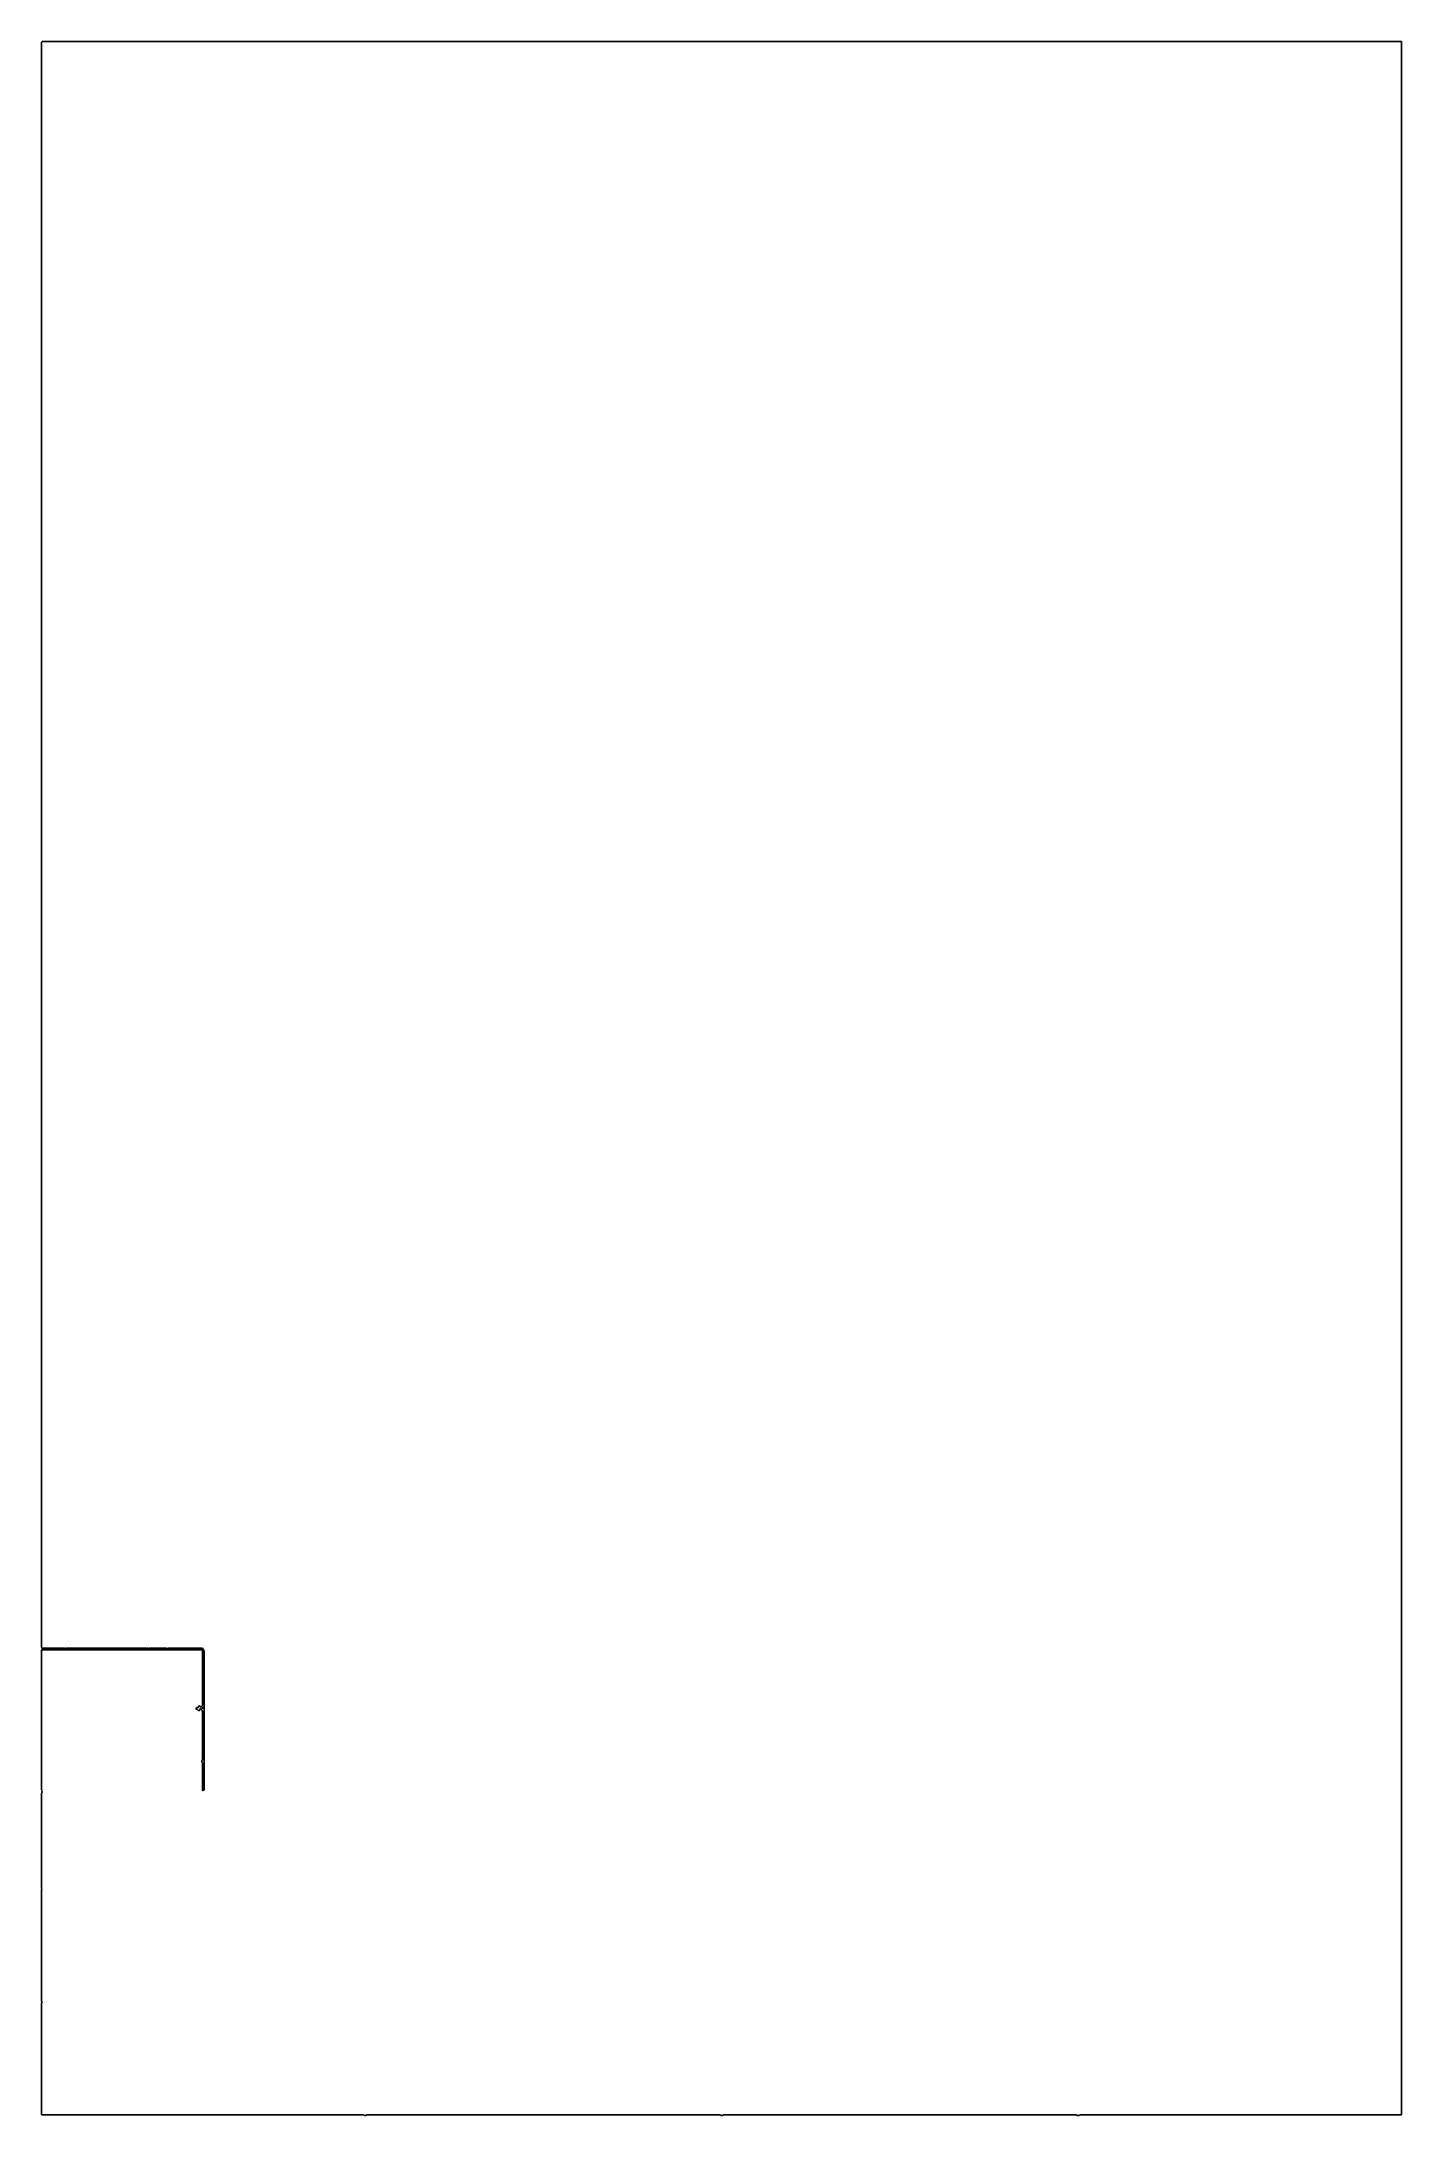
# Model space of a CAD drawing. Extents: x 7 to 316, y 15 to 485.
import ezdxf

# ---------------------------------------------------------------- set-up
doc = ezdxf.new("R2010")
doc.units = 0

msp = doc.modelspace()

# ---------------------------------------------------------------- linework, layer by layer
at = {"layer": 'contour_0'}
for p, q in [((7.5, 485.25), (7.375, 485.125)), ((7.375, 485.125), (7.375, 485)), ((7.375, 485), (7.375, 484.875)), ((7.375, 484.875), (7.375, 484.75)), ((7.375, 484.75), (7.375, 484.625)), ((7.375, 484.625), (7.375, 484.5)), ((7.375, 484.5), (7.375, 484.375)), ((7.625, 485.25), (7.5, 485.25)), ((7.5, 485.25), (7.5, 485.25)), ((7.75, 485.25), (7.625, 485.25)), ((7.875, 485.25), (7.75, 485.25)), ((8, 485.25), (7.875, 485.25)), ((8.125, 485.25), (8, 485.25)), ((8.25, 485.25), (8.125, 485.25)), ((8.375, 485.25), (8.25, 485.25)), ((8.5, 485.25), (8.375, 485.25)), ((8.625, 485.25), (8.5, 485.25)), ((8.75, 485.25), (8.625, 485.25)), ((8.875, 485.25), (8.75, 485.25)), ((9, 485.25), (8.875, 485.25)), ((9.125, 485.25), (9, 485.25)), ((9.25, 485.25), (9.125, 485.25)), ((9.375, 485.25), (9.25, 485.25)), ((9.5, 485.25), (9.375, 485.25)), ((9.625, 485.25), (9.5, 485.25)), ((9.75, 485.25), (9.625, 485.25)), ((9.875, 485.25), (9.75, 485.25)), ((10, 485.25), (9.875, 485.25)), ((10.125, 485.25), (10, 485.25)), ((10.25, 485.25), (10.125, 485.25)), ((10.375, 485.25), (10.25, 485.25)), ((10.5, 485.25), (10.375, 485.25)), ((10.625, 485.25), (10.5, 485.25)), ((10.75, 485.25), (10.625, 485.25)), ((10.875, 485.25), (10.75, 485.25)), ((11, 485.25), (10.875, 485.25)), ((11.125, 485.25), (11, 485.25)), ((11.25, 485.25), (11.125, 485.25)), ((11.375, 485.25), (11.25, 485.25)), ((11.5, 485.25), (11.375, 485.25)), ((11.625, 485.25), (11.5, 485.25)), ((11.75, 485.25), (11.625, 485.25)), ((11.875, 485.25), (11.75, 485.25)), ((12, 485.25), (11.875, 485.25)), ((12.125, 485.25), (12, 485.25)), ((12.25, 485.25), (12.125, 485.25)), ((12.375, 485.25), (12.25, 485.25)), ((12.5, 485.25), (12.375, 485.25)), ((12.625, 485.25), (12.5, 485.25)), ((12.75, 485.25), (12.625, 485.25)), ((12.875, 485.25), (12.75, 485.25)), ((13, 485.25), (12.875, 485.25)), ((13.125, 485.25), (13, 485.25)), ((13.25, 485.25), (13.125, 485.25)), ((13.375, 485.25), (13.25, 485.25)), ((13.5, 485.25), (13.375, 485.25)), ((13.625, 485.25), (13.5, 485.25)), ((13.75, 485.25), (13.625, 485.25)), ((13.875, 485.25), (13.75, 485.25)), ((14, 485.25), (13.875, 485.25)), ((14.125, 485.25), (14, 485.25)), ((14.25, 485.25), (14.125, 485.25)), ((14.375, 485.25), (14.25, 485.25)), ((14.5, 485.25), (14.375, 485.25)), ((14.625, 485.25), (14.5, 485.25)), ((14.75, 485.25), (14.625, 485.25)), ((14.875, 485.25), (14.75, 485.25)), ((15, 485.25), (14.875, 485.25)), ((15.125, 485.25), (15, 485.25)), ((15.25, 485.25), (15.125, 485.25)), ((15.375, 485.25), (15.25, 485.25)), ((15.5, 485.25), (15.375, 485.25)), ((15.625, 485.25), (15.5, 485.25)), ((15.75, 485.25), (15.625, 485.25)), ((15.875, 485.25), (15.75, 485.25)), ((16, 485.25), (15.875, 485.25)), ((16.125, 485.25), (16, 485.25)), ((16.25, 485.25), (16.125, 485.25)), ((16.375, 485.25), (16.25, 485.25)), ((16.5, 485.25), (16.375, 485.25)), ((16.625, 485.25), (16.5, 485.25)), ((16.75, 485.25), (16.625, 485.25)), ((16.875, 485.25), (16.75, 485.25)), ((17, 485.25), (16.875, 485.25)), ((17.125, 485.25), (17, 485.25)), ((17.25, 485.25), (17.125, 485.25)), ((17.375, 485.25), (17.25, 485.25)), ((17.5, 485.25), (17.375, 485.25)), ((17.625, 485.25), (17.5, 485.25)), ((17.75, 485.25), (17.625, 485.25)), ((17.875, 485.25), (17.75, 485.25)), ((18, 485.25), (17.875, 485.25)), ((18.125, 485.25), (18, 485.25)), ((18.25, 485.25), (18.125, 485.25)), ((18.375, 485.25), (18.25, 485.25)), ((18.5, 485.25), (18.375, 485.25)), ((18.625, 485.25), (18.5, 485.25)), ((18.75, 485.25), (18.625, 485.25)), ((18.875, 485.25), (18.75, 485.25)), ((19, 485.25), (18.875, 485.25)), ((19.125, 485.25), (19, 485.25)), ((19.25, 485.25), (19.125, 485.25)), ((19.375, 485.25), (19.25, 485.25)), ((19.5, 485.25), (19.375, 485.25)), ((19.625, 485.25), (19.5, 485.25)), ((19.75, 485.25), (19.625, 485.25)), ((19.875, 485.25), (19.75, 485.25)), ((20, 485.25), (19.875, 485.25)), ((20.125, 485.25), (20, 485.25)), ((20.25, 485.25), (20.125, 485.25)), ((20.375, 485.25), (20.25, 485.25)), ((20.5, 485.25), (20.375, 485.25)), ((20.625, 485.25), (20.5, 485.25)), ((20.75, 485.25), (20.625, 485.25)), ((20.875, 485.25), (20.75, 485.25)), ((21, 485.25), (20.875, 485.25)), ((21.125, 485.25), (21, 485.25)), ((21.25, 485.25), (21.125, 485.25)), ((21.375, 485.25), (21.25, 485.25)), ((21.5, 485.25), (21.375, 485.25)), ((21.625, 485.25), (21.5, 485.25)), ((21.75, 485.25), (21.625, 485.25)), ((21.875, 485.25), (21.75, 485.25)), ((22, 485.25), (21.875, 485.25)), ((22.125, 485.25), (22, 485.25)), ((22.25, 485.25), (22.125, 485.25)), ((22.375, 485.25), (22.25, 485.25)), ((22.5, 485.25), (22.375, 485.25)), ((22.625, 485.25), (22.5, 485.25)), ((22.75, 485.25), (22.625, 485.25)), ((22.875, 485.25), (22.75, 485.25)), ((23, 485.25), (22.875, 485.25)), ((23.125, 485.25), (23, 485.25)), ((23.25, 485.25), (23.125, 485.25)), ((23.375, 485.25), (23.25, 485.25)), ((23.5, 485.25), (23.375, 485.25)), ((23.625, 485.25), (23.5, 485.25)), ((23.75, 485.25), (23.625, 485.25)), ((23.875, 485.25), (23.75, 485.25)), ((24, 485.25), (23.875, 485.25)), ((24.125, 485.25), (24, 485.25)), ((24.25, 485.25), (24.125, 485.25)), ((24.375, 485.25), (24.25, 485.25)), ((24.5, 485.25), (24.375, 485.25)), ((24.625, 485.25), (24.5, 485.25)), ((24.75, 485.25), (24.625, 485.25)), ((24.875, 485.25), (24.75, 485.25)), ((25, 485.25), (24.875, 485.25)), ((25.125, 485.25), (25, 485.25)), ((25.25, 485.25), (25.125, 485.25)), ((25.375, 485.25), (25.25, 485.25)), ((25.5, 485.25), (25.375, 485.25)), ((25.625, 485.25), (25.5, 485.25)), ((25.75, 485.25), (25.625, 485.25)), ((25.875, 485.25), (25.75, 485.25)), ((26, 485.25), (25.875, 485.25)), ((26.125, 485.25), (26, 485.25)), ((26.25, 485.25), (26.125, 485.25)), ((26.375, 485.25), (26.25, 485.25)), ((26.5, 485.25), (26.375, 485.25)), ((26.625, 485.25), (26.5, 485.25)), ((26.75, 485.25), (26.625, 485.25)), ((26.875, 485.25), (26.75, 485.25)), ((27, 485.25), (26.875, 485.25)), ((27.125, 485.25), (27, 485.25)), ((27.25, 485.25), (27.125, 485.25)), ((27.375, 485.25), (27.25, 485.25)), ((27.5, 485.25), (27.375, 485.25)), ((27.625, 485.25), (27.5, 485.25)), ((27.75, 485.25), (27.625, 485.25)), ((27.875, 485.25), (27.75, 485.25)), ((28, 485.25), (27.875, 485.25)), ((28.125, 485.25), (28, 485.25)), ((28.25, 485.25), (28.125, 485.25)), ((28.375, 485.25), (28.25, 485.25)), ((28.5, 485.25), (28.375, 485.25)), ((28.625, 485.25), (28.5, 485.25)), ((28.75, 485.25), (28.625, 485.25)), ((28.875, 485.25), (28.75, 485.25)), ((29, 485.25), (28.875, 485.25)), ((29.125, 485.25), (29, 485.25)), ((29.25, 485.25), (29.125, 485.25)), ((29.375, 485.25), (29.25, 485.25)), ((29.5, 485.25), (29.375, 485.25)), ((29.625, 485.25), (29.5, 485.25)), ((29.75, 485.25), (29.625, 485.25)), ((29.875, 485.25), (29.75, 485.25)), ((30, 485.25), (29.875, 485.25)), ((30.125, 485.25), (30, 485.25)), ((30.25, 485.25), (30.125, 485.25)), ((30.375, 485.25), (30.25, 485.25)), ((30.5, 485.25), (30.375, 485.25)), ((30.625, 485.25), (30.5, 485.25)), ((30.75, 485.25), (30.625, 485.25)), ((30.875, 485.25), (30.75, 485.25)), ((31, 485.25), (30.875, 485.25)), ((31.125, 485.25), (31, 485.25)), ((31.25, 485.25), (31.125, 485.25)), ((31.375, 485.25), (31.25, 485.25)), ((31.5, 485.25), (31.375, 485.25)), ((31.625, 485.25), (31.5, 485.25)), ((31.75, 485.25), (31.625, 485.25)), ((31.875, 485.25), (31.75, 485.25)), ((32, 485.25), (31.875, 485.25)), ((32.125, 485.25), (32, 485.25)), ((32.25, 485.25), (32.125, 485.25)), ((32.375, 485.25), (32.25, 485.25)), ((32.5, 485.25), (32.375, 485.25)), ((32.625, 485.25), (32.5, 485.25)), ((32.75, 485.25), (32.625, 485.25)), ((32.875, 485.25), (32.75, 485.25)), ((33, 485.25), (32.875, 485.25)), ((33.125, 485.25), (33, 485.25)), ((33.25, 485.25), (33.125, 485.25)), ((33.375, 485.25), (33.25, 485.25)), ((33.5, 485.25), (33.375, 485.25)), ((33.625, 485.25), (33.5, 485.25)), ((33.75, 485.25), (33.625, 485.25)), ((33.875, 485.25), (33.75, 485.25)), ((34, 485.25), (33.875, 485.25)), ((34.125, 485.25), (34, 485.25)), ((34.25, 485.25), (34.125, 485.25)), ((34.375, 485.25), (34.25, 485.25)), ((34.5, 485.25), (34.375, 485.25)), ((34.625, 485.25), (34.5, 485.25)), ((34.75, 485.25), (34.625, 485.25)), ((34.875, 485.25), (34.75, 485.25)), ((35, 485.25), (34.875, 485.25)), ((35.125, 485.25), (35, 485.25)), ((35.25, 485.25), (35.125, 485.25)), ((35.375, 485.25), (35.25, 485.25)), ((35.5, 485.25), (35.375, 485.25)), ((35.625, 485.25), (35.5, 485.25)), ((35.75, 485.25), (35.625, 485.25)), ((35.875, 485.25), (35.75, 485.25)), ((36, 485.25), (35.875, 485.25)), ((36.125, 485.25), (36, 485.25)), ((36.25, 485.25), (36.125, 485.25)), ((36.375, 485.25), (36.25, 485.25)), ((36.5, 485.25), (36.375, 485.25)), ((36.625, 485.25), (36.5, 485.25)), ((36.75, 485.25), (36.625, 485.25)), ((36.875, 485.25), (36.75, 485.25)), ((37, 485.25), (36.875, 485.25)), ((37.125, 485.25), (37, 485.25)), ((37.25, 485.25), (37.125, 485.25)), ((37.375, 485.25), (37.25, 485.25)), ((37.5, 485.25), (37.375, 485.25)), ((37.625, 485.25), (37.5, 485.25)), ((37.75, 485.25), (37.625, 485.25)), ((37.875, 485.25), (37.75, 485.25)), ((38, 485.25), (37.875, 485.25)), ((38.125, 485.25), (38, 485.25)), ((38.25, 485.25), (38.125, 485.25)), ((38.375, 485.25), (38.25, 485.25)), ((38.5, 485.25), (38.375, 485.25)), ((38.625, 485.25), (38.5, 485.25)), ((38.75, 485.25), (38.625, 485.25)), ((38.875, 485.25), (38.75, 485.25)), ((39, 485.25), (38.875, 485.25)), ((39.125, 485.25), (39, 485.25)), ((39.25, 485.25), (39.125, 485.25)), ((39.375, 485.25), (39.25, 485.25)), ((39.5, 485.25), (39.375, 485.25)), ((39.625, 485.25), (39.5, 485.25)), ((39.75, 485.25), (39.625, 485.25)), ((39.875, 485.25), (39.75, 485.25)), ((40, 485.25), (39.875, 485.25)), ((40.125, 485.25), (40, 485.25)), ((40.25, 485.25), (40.125, 485.25)), ((40.375, 485.25), (40.25, 485.25)), ((40.5, 485.25), (40.375, 485.25)), ((40.625, 485.25), (40.5, 485.25)), ((40.75, 485.25), (40.625, 485.25)), ((40.875, 485.25), (40.75, 485.25)), ((41, 485.25), (40.875, 485.25)), ((41.125, 485.25), (41, 485.25)), ((41.25, 485.25), (41.125, 485.25)), ((41.375, 485.25), (41.25, 485.25)), ((41.5, 485.25), (41.375, 485.25)), ((41.625, 485.25), (41.5, 485.25)), ((41.75, 485.25), (41.625, 485.25)), ((41.875, 485.25), (41.75, 485.25)), ((42, 485.25), (41.875, 485.25)), ((42.125, 485.25), (42, 485.25)), ((42.25, 485.25), (42.125, 485.25)), ((42.375, 485.25), (42.25, 485.25)), ((42.5, 485.25), (42.375, 485.25)), ((42.625, 485.25), (42.5, 485.25)), ((42.75, 485.25), (42.625, 485.25)), ((42.875, 485.25), (42.75, 485.25)), ((43, 485.25), (42.875, 485.25)), ((43.125, 485.25), (43, 485.25)), ((43.25, 485.25), (43.125, 485.25)), ((43.375, 485.25), (43.25, 485.25)), ((43.5, 485.25), (43.375, 485.25)), ((43.625, 485.25), (43.5, 485.25)), ((43.75, 485.25), (43.625, 485.25)), ((43.875, 485.25), (43.75, 485.25)), ((44, 485.25), (43.875, 485.25)), ((44.125, 485.25), (44, 485.25)), ((44.25, 485.25), (44.125, 485.25)), ((44.375, 485.25), (44.25, 485.25)), ((44.5, 485.25), (44.375, 485.25)), ((44.625, 485.25), (44.5, 485.25)), ((44.75, 485.25), (44.625, 485.25)), ((44.875, 485.25), (44.75, 485.25)), ((45, 485.25), (44.875, 485.25)), ((45.125, 485.25), (45, 485.25)), ((45.25, 485.25), (45.125, 485.25)), ((45.375, 485.25), (45.25, 485.25)), ((45.5, 485.25), (45.375, 485.25)), ((45.625, 485.25), (45.5, 485.25)), ((45.75, 485.25), (45.625, 485.25)), ((45.875, 485.25), (45.75, 485.25)), ((46, 485.25), (45.875, 485.25)), ((46.125, 485.25), (46, 485.25)), ((46.25, 485.25), (46.125, 485.25)), ((46.375, 485.25), (46.25, 485.25)), ((46.5, 485.25), (46.375, 485.25)), ((46.625, 485.25), (46.5, 485.25)), ((46.75, 485.25), (46.625, 485.25)), ((46.875, 485.25), (46.75, 485.25)), ((47, 485.25), (46.875, 485.25)), ((47.125, 485.25), (47, 485.25)), ((47.25, 485.25), (47.125, 485.25)), ((47.375, 485.25), (47.25, 485.25)), ((47.5, 485.25), (47.375, 485.25)), ((47.625, 485.25), (47.5, 485.25)), ((47.75, 485.25), (47.625, 485.25)), ((47.875, 485.25), (47.75, 485.25)), ((48, 485.25), (47.875, 485.25)), ((48.125, 485.25), (48, 485.25)), ((48.25, 485.25), (48.125, 485.25)), ((48.375, 485.25), (48.25, 485.25)), ((48.5, 485.25), (48.375, 485.25)), ((48.625, 485.25), (48.5, 485.25)), ((48.75, 485.25), (48.625, 485.25)), ((48.875, 485.25), (48.75, 485.25)), ((49, 485.25), (48.875, 485.25)), ((49.125, 485.25), (49, 485.25)), ((49.25, 485.25), (49.125, 485.25)), ((49.375, 485.25), (49.25, 485.25)), ((49.5, 485.25), (49.375, 485.25)), ((49.625, 485.25), (49.5, 485.25)), ((49.75, 485.25), (49.625, 485.25)), ((49.875, 485.25), (49.75, 485.25)), ((50, 485.25), (49.875, 485.25)), ((50.125, 485.25), (50, 485.25)), ((50.25, 485.25), (50.125, 485.25)), ((50.375, 485.25), (50.25, 485.25)), ((50.5, 485.25), (50.375, 485.25)), ((50.625, 485.25), (50.5, 485.25)), ((50.75, 485.25), (50.625, 485.25)), ((50.875, 485.25), (50.75, 485.25)), ((51, 485.25), (50.875, 485.25)), ((51.125, 485.25), (51, 485.25)), ((51.25, 485.25), (51.125, 485.25)), ((51.375, 485.25), (51.25, 485.25)), ((51.5, 485.25), (51.375, 485.25)), ((51.625, 485.25), (51.5, 485.25)), ((51.75, 485.25), (51.625, 485.25)), ((51.875, 485.25), (51.75, 485.25)), ((52, 485.25), (51.875, 485.25)), ((52.125, 485.25), (52, 485.25)), ((52.25, 485.25), (52.125, 485.25)), ((52.375, 485.25), (52.25, 485.25)), ((52.5, 485.25), (52.375, 485.25)), ((52.625, 485.25), (52.5, 485.25)), ((52.75, 485.25), (52.625, 485.25)), ((52.875, 485.25), (52.75, 485.25)), ((53, 485.25), (52.875, 485.25)), ((53.125, 485.25), (53, 485.25)), ((53.25, 485.25), (53.125, 485.25)), ((53.375, 485.25), (53.25, 485.25)), ((53.5, 485.25), (53.375, 485.25)), ((53.625, 485.25), (53.5, 485.25)), ((53.75, 485.25), (53.625, 485.25)), ((53.875, 485.25), (53.75, 485.25)), ((54, 485.25), (53.875, 485.25)), ((54.125, 485.25), (54, 485.25)), ((54.25, 485.25), (54.125, 485.25)), ((54.375, 485.25), (54.25, 485.25)), ((54.5, 485.25), (54.375, 485.25)), ((54.625, 485.25), (54.5, 485.25)), ((54.75, 485.25), (54.625, 485.25)), ((54.875, 485.25), (54.75, 485.25)), ((55, 485.25), (54.875, 485.25)), ((55.125, 485.25), (55, 485.25)), ((55.25, 485.25), (55.125, 485.25)), ((55.375, 485.25), (55.25, 485.25)), ((55.5, 485.25), (55.375, 485.25)), ((55.625, 485.25), (55.5, 485.25)), ((55.75, 485.25), (55.625, 485.25)), ((55.875, 485.25), (55.75, 485.25)), ((56, 485.25), (55.875, 485.25)), ((56.125, 485.25), (56, 485.25)), ((56.25, 485.25), (56.125, 485.25)), ((56.375, 485.25), (56.25, 485.25)), ((56.5, 485.25), (56.375, 485.25)), ((56.625, 485.25), (56.5, 485.25)), ((56.75, 485.25), (56.625, 485.25)), ((56.875, 485.25), (56.75, 485.25)), ((57, 485.25), (56.875, 485.25)), ((57.125, 485.25), (57, 485.25)), ((57.25, 485.25), (57.125, 485.25)), ((57.375, 485.25), (57.25, 485.25)), ((57.5, 485.25), (57.375, 485.25)), ((57.625, 485.25), (57.5, 485.25)), ((57.75, 485.25), (57.625, 485.25)), ((57.875, 485.25), (57.75, 485.25)), ((58, 485.25), (57.875, 485.25)), ((58.125, 485.25), (58, 485.25)), ((58.25, 485.25), (58.125, 485.25)), ((58.375, 485.25), (58.25, 485.25)), ((58.5, 485.25), (58.375, 485.25)), ((58.625, 485.25), (58.5, 485.25)), ((58.75, 485.25), (58.625, 485.25)), ((58.875, 485.25), (58.75, 485.25)), ((59, 485.25), (58.875, 485.25)), ((59.125, 485.25), (59, 485.25)), ((59.25, 485.25), (59.125, 485.25)), ((59.375, 485.25), (59.25, 485.25)), ((59.5, 485.25), (59.375, 485.25)), ((59.625, 485.25), (59.5, 485.25)), ((59.75, 485.25), (59.625, 485.25)), ((59.875, 485.25), (59.75, 485.25)), ((60, 485.25), (59.875, 485.25)), ((60.125, 485.25), (60, 485.25)), ((60.25, 485.25), (60.125, 485.25)), ((60.375, 485.25), (60.25, 485.25)), ((60.5, 485.25), (60.375, 485.25)), ((60.625, 485.25), (60.5, 485.25)), ((60.75, 485.25), (60.625, 485.25)), ((60.875, 485.25), (60.75, 485.25)), ((61, 485.25), (60.875, 485.25)), ((61.125, 485.25), (61, 485.25)), ((61.25, 485.25), (61.125, 485.25)), ((61.375, 485.25), (61.25, 485.25)), ((61.5, 485.25), (61.375, 485.25)), ((61.625, 485.25), (61.5, 485.25)), ((61.75, 485.25), (61.625, 485.25)), ((61.875, 485.25), (61.75, 485.25)), ((62, 485.25), (61.875, 485.25)), ((62.125, 485.25), (62, 485.25)), ((62.25, 485.25), (62.125, 485.25)), ((62.375, 485.25), (62.25, 485.25)), ((62.5, 485.25), (62.375, 485.25)), ((62.625, 485.25), (62.5, 485.25)), ((62.75, 485.25), (62.625, 485.25)), ((62.875, 485.25), (62.75, 485.25)), ((63, 485.25), (62.875, 485.25)), ((63.125, 485.25), (63, 485.25)), ((63.25, 485.25), (63.125, 485.25)), ((63.375, 485.25), (63.25, 485.25)), ((63.5, 485.25), (63.375, 485.25)), ((63.625, 485.25), (63.5, 485.25)), ((63.75, 485.25), (63.625, 485.25)), ((63.875, 485.25), (63.75, 485.25)), ((64, 485.25), (63.875, 485.25)), ((64.125, 485.25), (64, 485.25)), ((64.25, 485.25), (64.125, 485.25)), ((64.375, 485.25), (64.25, 485.25)), ((64.5, 485.25), (64.375, 485.25)), ((64.625, 485.25), (64.5, 485.25)), ((64.75, 485.25), (64.625, 485.25)), ((64.875, 485.25), (64.75, 485.25)), ((65, 485.25), (64.875, 485.25)), ((65.125, 485.25), (65, 485.25)), ((65.25, 485.25), (65.125, 485.25)), ((65.375, 485.25), (65.25, 485.25)), ((65.5, 485.25), (65.375, 485.25)), ((65.625, 485.25), (65.5, 485.25)), ((65.75, 485.25), (65.625, 485.25)), ((65.875, 485.25), (65.75, 485.25)), ((66, 485.25), (65.875, 485.25)), ((66.125, 485.25), (66, 485.25)), ((66.25, 485.25), (66.125, 485.25)), ((66.375, 485.25), (66.25, 485.25)), ((66.5, 485.25), (66.375, 485.25)), ((66.625, 485.25), (66.5, 485.25)), ((66.75, 485.25), (66.625, 485.25)), ((66.875, 485.25), (66.75, 485.25)), ((67, 485.25), (66.875, 485.25)), ((67.125, 485.25), (67, 485.25)), ((67.25, 485.25), (67.125, 485.25)), ((67.375, 485.25), (67.25, 485.25)), ((67.5, 485.25), (67.375, 485.25)), ((67.625, 485.25), (67.5, 485.25)), ((67.75, 485.25), (67.625, 485.25)), ((67.875, 485.25), (67.75, 485.25)), ((68, 485.25), (67.875, 485.25)), ((68.125, 485.25), (68, 485.25)), ((68.25, 485.25), (68.125, 485.25)), ((68.375, 485.25), (68.25, 485.25)), ((68.5, 485.25), (68.375, 485.25)), ((68.625, 485.25), (68.5, 485.25)), ((68.75, 485.25), (68.625, 485.25)), ((68.875, 485.25), (68.75, 485.25)), ((69, 485.25), (68.875, 485.25)), ((69.125, 485.25), (69, 485.25)), ((69.25, 485.25), (69.125, 485.25)), ((69.375, 485.25), (69.25, 485.25)), ((69.5, 485.25), (69.375, 485.25)), ((69.625, 485.25), (69.5, 485.25)), ((69.75, 485.25), (69.625, 485.25)), ((69.875, 485.25), (69.75, 485.25)), ((70, 485.25), (69.875, 485.25)), ((70.125, 485.25), (70, 485.25)), ((70.25, 485.25), (70.125, 485.25)), ((70.375, 485.25), (70.25, 485.25)), ((70.5, 485.25), (70.375, 485.25)), ((70.625, 485.25), (70.5, 485.25)), ((70.75, 485.25), (70.625, 485.25)), ((70.875, 485.25), (70.75, 485.25)), ((71, 485.25), (70.875, 485.25)), ((71.125, 485.25), (71, 485.25)), ((71.25, 485.25), (71.125, 485.25)), ((71.375, 485.25), (71.25, 485.25)), ((71.5, 485.25), (71.375, 485.25)), ((71.625, 485.25), (71.5, 485.25)), ((71.75, 485.25), (71.625, 485.25)), ((71.875, 485.25), (71.75, 485.25)), ((72, 485.25), (71.875, 485.25)), ((72.125, 485.25), (72, 485.25)), ((72.25, 485.25), (72.125, 485.25)), ((72.375, 485.25), (72.25, 485.25)), ((72.5, 485.25), (72.375, 485.25)), ((72.625, 485.25), (72.5, 485.25)), ((72.75, 485.25), (72.625, 485.25)), ((72.875, 485.25), (72.75, 485.25)), ((73, 485.25), (72.875, 485.25)), ((73.125, 485.25), (73, 485.25)), ((73.25, 485.25), (73.125, 485.25)), ((73.375, 485.25), (73.25, 485.25)), ((73.5, 485.25), (73.375, 485.25)), ((73.625, 485.25), (73.5, 485.25)), ((73.75, 485.25), (73.625, 485.25)), ((73.875, 485.25), (73.75, 485.25)), ((74, 485.25), (73.875, 485.25)), ((74.125, 485.25), (74, 485.25)), ((74.25, 485.25), (74.125, 485.25)), ((74.375, 485.25), (74.25, 485.25)), ((74.5, 485.25), (74.375, 485.25)), ((74.625, 485.25), (74.5, 485.25)), ((74.75, 485.25), (74.625, 485.25)), ((74.875, 485.25), (74.75, 485.25)), ((75, 485.25), (74.875, 485.25)), ((75.125, 485.25), (75, 485.25)), ((75.25, 485.25), (75.125, 485.25)), ((75.375, 485.25), (75.25, 485.25)), ((75.5, 485.25), (75.375, 485.25)), ((75.625, 485.25), (75.5, 485.25)), ((75.75, 485.25), (75.625, 485.25)), ((75.875, 485.25), (75.75, 485.25)), ((76, 485.25), (75.875, 485.25)), ((76.125, 485.25), (76, 485.25)), ((76.25, 485.25), (76.125, 485.25)), ((76.375, 485.25), (76.25, 485.25)), ((76.5, 485.25), (76.375, 485.25)), ((76.625, 485.25), (76.5, 485.25)), ((76.75, 485.25), (76.625, 485.25)), ((76.875, 485.25), (76.75, 485.25)), ((77, 485.25), (76.875, 485.25)), ((77.125, 485.25), (77, 485.25)), ((77.25, 485.25), (77.125, 485.25)), ((77.375, 485.25), (77.25, 485.25)), ((77.5, 485.25), (77.375, 485.25)), ((77.625, 485.25), (77.5, 485.25)), ((77.75, 485.25), (77.625, 485.25)), ((77.875, 485.25), (77.75, 485.25)), ((78, 485.25), (77.875, 485.25)), ((78.125, 485.25), (78, 485.25)), ((78.25, 485.25), (78.125, 485.25)), ((78.375, 485.25), (78.25, 485.25)), ((78.5, 485.25), (78.375, 485.25)), ((78.625, 485.25), (78.5, 485.25)), ((78.75, 485.25), (78.625, 485.25)), ((78.875, 485.25), (78.75, 485.25)), ((79, 485.25), (78.875, 485.25)), ((79.125, 485.25), (79, 485.25)), ((79.25, 485.25), (79.125, 485.25)), ((79.375, 485.25), (79.25, 485.25)), ((79.5, 485.25), (79.375, 485.25)), ((79.625, 485.25), (79.5, 485.25)), ((79.75, 485.25), (79.625, 485.25)), ((79.875, 485.25), (79.75, 485.25)), ((80, 485.25), (79.875, 485.25)), ((80.125, 485.25), (80, 485.25)), ((80.25, 485.25), (80.125, 485.25)), ((80.375, 485.25), (80.25, 485.25)), ((80.5, 485.25), (80.375, 485.25)), ((80.625, 485.25), (80.5, 485.25)), ((80.75, 485.25), (80.625, 485.25)), ((80.875, 485.25), (80.75, 485.25)), ((81, 485.25), (80.875, 485.25)), ((81.125, 485.25), (81, 485.25)), ((81.25, 485.25), (81.125, 485.25)), ((81.375, 485.25), (81.25, 485.25)), ((81.5, 485.25), (81.375, 485.25)), ((81.625, 485.25), (81.5, 485.25)), ((81.75, 485.25), (81.625, 485.25)), ((81.875, 485.25), (81.75, 485.25)), ((82, 485.25), (81.875, 485.25)), ((82.125, 485.25), (82, 485.25)), ((82.25, 485.25), (82.125, 485.25)), ((82.375, 485.25), (82.25, 485.25)), ((82.5, 485.25), (82.375, 485.25)), ((82.625, 485.25), (82.5, 485.25)), ((82.75, 485.25), (82.625, 485.25)), ((82.875, 485.25), (82.75, 485.25)), ((83, 485.25), (82.875, 485.25)), ((83.125, 485.25), (83, 485.25)), ((83.25, 485.25), (83.125, 485.25)), ((83.375, 485.25), (83.25, 485.25)), ((83.5, 485.25), (83.375, 485.25)), ((83.625, 485.25), (83.5, 485.25)), ((83.75, 485.25), (83.625, 485.25)), ((83.875, 485.25), (83.75, 485.25)), ((84, 485.25), (83.875, 485.25)), ((84.125, 485.25), (84, 485.25)), ((84.25, 485.25), (84.125, 485.25)), ((84.375, 485.25), (84.25, 485.25)), ((84.5, 485.25), (84.375, 485.25)), ((84.625, 485.25), (84.5, 485.25)), ((84.75, 485.25), (84.625, 485.25)), ((84.875, 485.25), (84.75, 485.25)), ((85, 485.25), (84.875, 485.25)), ((85.125, 485.25), (85, 485.25)), ((85.25, 485.25), (85.125, 485.25)), ((85.375, 485.25), (85.25, 485.25)), ((85.5, 485.25), (85.375, 485.25)), ((85.625, 485.25), (85.5, 485.25)), ((85.75, 485.25), (85.625, 485.25)), ((85.875, 485.25), (85.75, 485.25)), ((86, 485.25), (85.875, 485.25)), ((86.125, 485.25), (86, 485.25)), ((86.25, 485.25), (86.125, 485.25)), ((86.375, 485.25), (86.25, 485.25)), ((86.5, 485.25), (86.375, 485.25)), ((86.625, 485.25), (86.5, 485.25)), ((86.75, 485.25), (86.625, 485.25)), ((86.875, 485.25), (86.75, 485.25)), ((87, 485.25), (86.875, 485.25)), ((87.125, 485.25), (87, 485.25)), ((87.25, 485.25), (87.125, 485.25)), ((87.375, 485.25), (87.25, 485.25)), ((87.5, 485.25), (87.375, 485.25)), ((87.625, 485.25), (87.5, 485.25)), ((87.75, 485.25), (87.625, 485.25)), ((87.875, 485.25), (87.75, 485.25)), ((88, 485.25), (87.875, 485.25)), ((88.125, 485.25), (88, 485.25)), ((88.25, 485.25), (88.125, 485.25)), ((88.375, 485.25), (88.25, 485.25)), ((88.5, 485.25), (88.375, 485.25)), ((88.625, 485.25), (88.5, 485.25)), ((88.75, 485.25), (88.625, 485.25)), ((88.875, 485.25), (88.75, 485.25)), ((89, 485.25), (88.875, 485.25)), ((89.125, 485.25), (89, 485.25)), ((89.25, 485.25), (89.125, 485.25)), ((89.375, 485.25), (89.25, 485.25)), ((89.5, 485.25), (89.375, 485.25)), ((89.625, 485.25), (89.5, 485.25)), ((89.75, 485.25), (89.625, 485.25)), ((89.875, 485.25), (89.75, 485.25)), ((90, 485.25), (89.875, 485.25)), ((90.125, 485.25), (90, 485.25)), ((90.25, 485.25), (90.125, 485.25)), ((90.375, 485.25), (90.25, 485.25)), ((90.5, 485.25), (90.375, 485.25)), ((90.625, 485.25), (90.5, 485.25)), ((90.75, 485.25), (90.625, 485.25)), ((90.875, 485.25), (90.75, 485.25)), ((91, 485.25), (90.875, 485.25)), ((91.125, 485.25), (91, 485.25)), ((91.25, 485.25), (91.125, 485.25)), ((91.375, 485.25), (91.25, 485.25)), ((91.5, 485.25), (91.375, 485.25)), ((91.625, 485.25), (91.5, 485.25)), ((91.75, 485.25), (91.625, 485.25)), ((91.875, 485.25), (91.75, 485.25)), ((92, 485.25), (91.875, 485.25)), ((92.125, 485.25), (92, 485.25)), ((92.25, 485.25), (92.125, 485.25)), ((92.375, 485.25), (92.25, 485.25)), ((92.5, 485.25), (92.375, 485.25)), ((92.625, 485.25), (92.5, 485.25)), ((92.75, 485.25), (92.625, 485.25)), ((92.875, 485.25), (92.75, 485.25)), ((93, 485.25), (92.875, 485.25)), ((93.125, 485.25), (93, 485.25)), ((93.25, 485.25), (93.125, 485.25)), ((93.375, 485.25), (93.25, 485.25)), ((93.5, 485.25), (93.375, 485.25)), ((93.625, 485.25), (93.5, 485.25)), ((93.75, 485.25), (93.625, 485.25)), ((93.875, 485.25), (93.75, 485.25)), ((94, 485.25), (93.875, 485.25)), ((94.125, 485.25), (94, 485.25)), ((94.25, 485.25), (94.125, 485.25)), ((94.375, 485.25), (94.25, 485.25)), ((94.5, 485.25), (94.375, 485.25)), ((94.625, 485.25), (94.5, 485.25)), ((94.75, 485.25), (94.625, 485.25)), ((94.875, 485.25), (94.75, 485.25)), ((95, 485.25), (94.875, 485.25)), ((95.125, 485.25), (95, 485.25)), ((95.25, 485.25), (95.125, 485.25)), ((95.375, 485.25), (95.25, 485.25)), ((95.5, 485.25), (95.375, 485.25)), ((95.625, 485.25), (95.5, 485.25)), ((95.75, 485.25), (95.625, 485.25)), ((95.875, 485.25), (95.75, 485.25)), ((96, 485.25), (95.875, 485.25)), ((96.125, 485.25), (96, 485.25)), ((96.25, 485.25), (96.125, 485.25)), ((96.375, 485.25), (96.25, 485.25)), ((96.5, 485.25), (96.375, 485.25)), ((96.625, 485.25), (96.5, 485.25)), ((96.75, 485.25), (96.625, 485.25)), ((96.875, 485.25), (96.75, 485.25)), ((97, 485.25), (96.875, 485.25)), ((97.125, 485.25), (97, 485.25)), ((97.25, 485.25), (97.125, 485.25)), ((97.375, 485.25), (97.25, 485.25)), ((97.5, 485.25), (97.375, 485.25)), ((97.625, 485.25), (97.5, 485.25)), ((97.75, 485.25), (97.625, 485.25)), ((97.875, 485.25), (97.75, 485.25)), ((98, 485.25), (97.875, 485.25)), ((98.125, 485.25), (98, 485.25)), ((98.25, 485.25), (98.125, 485.25)), ((98.375, 485.25), (98.25, 485.25)), ((98.5, 485.25), (98.375, 485.25)), ((98.625, 485.25), (98.5, 485.25)), ((98.75, 485.25), (98.625, 485.25)), ((98.875, 485.25), (98.75, 485.25)), ((99, 485.25), (98.875, 485.25)), ((99.125, 485.25), (99, 485.25)), ((99.25, 485.25), (99.125, 485.25)), ((99.375, 485.25), (99.25, 485.25)), ((99.5, 485.25), (99.375, 485.25)), ((99.625, 485.25), (99.5, 485.25)), ((99.75, 485.25), (99.625, 485.25)), ((99.875, 485.25), (99.75, 485.25)), ((100, 485.25), (99.875, 485.25)), ((100.125, 485.25), (100, 485.25)), ((100.25, 485.25), (100.125, 485.25)), ((100.375, 485.25), (100.25, 485.25)), ((100.5, 485.25), (100.375, 485.25)), ((100.625, 485.25), (100.5, 485.25)), ((100.75, 485.25), (100.625, 485.25)), ((100.875, 485.25), (100.75, 485.25)), ((101, 485.25), (100.875, 485.25)), ((101.125, 485.25), (101, 485.25)), ((101.25, 485.25), (101.125, 485.25)), ((101.375, 485.25), (101.25, 485.25)), ((101.5, 485.25), (101.375, 485.25)), ((101.625, 485.25), (101.5, 485.25)), ((101.75, 485.25), (101.625, 485.25)), ((101.875, 485.25), (101.75, 485.25)), ((102, 485.25), (101.875, 485.25)), ((102.125, 485.25), (102, 485.25)), ((102.25, 485.25), (102.125, 485.25)), ((102.375, 485.25), (102.25, 485.25)), ((102.5, 485.25), (102.375, 485.25)), ((102.625, 485.25), (102.5, 485.25)), ((102.75, 485.25), (102.625, 485.25)), ((102.875, 485.25), (102.75, 485.25)), ((103, 485.25), (102.875, 485.25)), ((103.125, 485.25), (103, 485.25)), ((103.25, 485.25), (103.125, 485.25)), ((103.375, 485.25), (103.25, 485.25)), ((103.5, 485.25), (103.375, 485.25)), ((103.625, 485.25), (103.5, 485.25)), ((103.75, 485.25), (103.625, 485.25)), ((103.875, 485.25), (103.75, 485.25)), ((104, 485.25), (103.875, 485.25)), ((104.125, 485.25), (104, 485.25)), ((104.25, 485.25), (104.125, 485.25)), ((104.375, 485.25), (104.25, 485.25)), ((104.5, 485.25), (104.375, 485.25)), ((104.625, 485.25), (104.5, 485.25)), ((104.75, 485.25), (104.625, 485.25)), ((104.875, 485.25), (104.75, 485.25)), ((105, 485.25), (104.875, 485.25)), ((105.125, 485.25), (105, 485.25)), ((105.25, 485.25), (105.125, 485.25)), ((105.375, 485.25), (105.25, 485.25)), ((105.5, 485.25), (105.375, 485.25)), ((105.625, 485.25), (105.5, 485.25)), ((105.75, 485.25), (105.625, 485.25)), ((105.875, 485.25), (105.75, 485.25)), ((106, 485.25), (105.875, 485.25)), ((106.125, 485.25), (106, 485.25)), ((106.25, 485.25), (106.125, 485.25)), ((106.375, 485.25), (106.25, 485.25)), ((106.5, 485.25), (106.375, 485.25)), ((106.625, 485.25), (106.5, 485.25)), ((106.75, 485.25), (106.625, 485.25)), ((106.875, 485.25), (106.75, 485.25)), ((107, 485.25), (106.875, 485.25)), ((107.125, 485.25), (107, 485.25)), ((107.25, 485.25), (107.125, 485.25)), ((107.375, 485.25), (107.25, 485.25)), ((107.5, 485.25), (107.375, 485.25)), ((107.625, 485.25), (107.5, 485.25)), ((107.75, 485.25), (107.625, 485.25)), ((107.875, 485.25), (107.75, 485.25)), ((108, 485.25), (107.875, 485.25)), ((108.125, 485.25), (108, 485.25)), ((108.25, 485.25), (108.125, 485.25)), ((108.375, 485.25), (108.25, 485.25)), ((108.5, 485.25), (108.375, 485.25)), ((108.625, 485.25), (108.5, 485.25)), ((108.75, 485.25), (108.625, 485.25)), ((108.875, 485.25), (108.75, 485.25)), ((109, 485.25), (108.875, 485.25)), ((109.125, 485.25), (109, 485.25)), ((109.25, 485.25), (109.125, 485.25)), ((109.375, 485.25), (109.25, 485.25)), ((109.5, 485.25), (109.375, 485.25)), ((109.625, 485.25), (109.5, 485.25)), ((109.75, 485.25), (109.625, 485.25)), ((109.875, 485.25), (109.75, 485.25)), ((110, 485.25), (109.875, 485.25)), ((110.125, 485.25), (110, 485.25)), ((110.25, 485.25), (110.125, 485.25)), ((110.375, 485.25), (110.25, 485.25)), ((110.5, 485.25), (110.375, 485.25)), ((110.625, 485.25), (110.5, 485.25)), ((110.75, 485.25), (110.625, 485.25)), ((110.875, 485.25), (110.75, 485.25)), ((111, 485.25), (110.875, 485.25)), ((111.125, 485.25), (111, 485.25)), ((111.25, 485.25), (111.125, 485.25)), ((111.375, 485.25), (111.25, 485.25)), ((111.5, 485.25), (111.375, 485.25)), ((111.625, 485.25), (111.5, 485.25)), ((111.75, 485.25), (111.625, 485.25)), ((111.875, 485.25), (111.75, 485.25)), ((112, 485.25), (111.875, 485.25)), ((112.125, 485.25), (112, 485.25)), ((112.25, 485.25), (112.125, 485.25)), ((112.375, 485.25), (112.25, 485.25)), ((112.5, 485.25), (112.375, 485.25)), ((112.625, 485.25), (112.5, 485.25)), ((112.75, 485.25), (112.625, 485.25)), ((112.875, 485.25), (112.75, 485.25)), ((113, 485.25), (112.875, 485.25)), ((113.125, 485.25), (113, 485.25)), ((113.25, 485.25), (113.125, 485.25)), ((113.375, 485.25), (113.25, 485.25)), ((113.5, 485.25), (113.375, 485.25)), ((113.625, 485.25), (113.5, 485.25)), ((113.75, 485.25), (113.625, 485.25)), ((113.875, 485.25), (113.75, 485.25)), ((114, 485.25), (113.875, 485.25)), ((114.125, 485.25), (114, 485.25)), ((114.25, 485.25), (114.125, 485.25)), ((114.375, 485.25), (114.25, 485.25)), ((114.5, 485.25), (114.375, 485.25)), ((114.625, 485.25), (114.5, 485.25)), ((114.75, 485.25), (114.625, 485.25)), ((114.875, 485.25), (114.75, 485.25)), ((115, 485.25), (114.875, 485.25)), ((115.125, 485.25), (115, 485.25)), ((115.25, 485.25), (115.125, 485.25)), ((115.375, 485.25), (115.25, 485.25)), ((115.5, 485.25), (115.375, 485.25)), ((115.625, 485.25), (115.5, 485.25)), ((115.75, 485.25), (115.625, 485.25)), ((115.875, 485.25), (115.75, 485.25)), ((116, 485.25), (115.875, 485.25)), ((116.125, 485.25), (116, 485.25)), ((116.25, 485.25), (116.125, 485.25)), ((116.375, 485.25), (116.25, 485.25)), ((116.5, 485.25), (116.375, 485.25)), ((116.625, 485.25), (116.5, 485.25)), ((116.75, 485.25), (116.625, 485.25)), ((116.875, 485.25), (116.75, 485.25)), ((117, 485.25), (116.875, 485.25)), ((117.125, 485.25), (117, 485.25)), ((117.25, 485.25), (117.125, 485.25)), ((117.375, 485.25), (117.25, 485.25)), ((117.5, 485.25), (117.375, 485.25)), ((117.625, 485.25), (117.5, 485.25)), ((117.75, 485.25), (117.625, 485.25)), ((117.875, 485.25), (117.75, 485.25)), ((118, 485.25), (117.875, 485.25)), ((118.125, 485.25), (118, 485.25)), ((118.25, 485.25), (118.125, 485.25)), ((118.375, 485.25), (118.25, 485.25)), ((118.5, 485.25), (118.375, 485.25)), ((118.625, 485.25), (118.5, 485.25)), ((118.75, 485.25), (118.625, 485.25)), ((118.875, 485.25), (118.75, 485.25)), ((119, 485.25), (118.875, 485.25)), ((119.125, 485.25), (119, 485.25)), ((119.25, 485.25), (119.125, 485.25)), ((119.375, 485.25), (119.25, 485.25)), ((119.5, 485.25), (119.375, 485.25)), ((119.625, 485.25), (119.5, 485.25)), ((119.75, 485.25), (119.625, 485.25)), ((119.875, 485.25), (119.75, 485.25)), ((120, 485.25), (119.875, 485.25)), ((120.125, 485.25), (120, 485.25)), ((120.25, 485.25), (120.125, 485.25)), ((120.375, 485.25), (120.25, 485.25)), ((120.5, 485.25), (120.375, 485.25)), ((120.625, 485.25), (120.5, 485.25)), ((120.75, 485.25), (120.625, 485.25)), ((120.875, 485.25), (120.75, 485.25)), ((121, 485.25), (120.875, 485.25)), ((121.125, 485.25), (121, 485.25)), ((121.25, 485.25), (121.125, 485.25)), ((121.375, 485.25), (121.25, 485.25)), ((121.5, 485.25), (121.375, 485.25)), ((121.625, 485.25), (121.5, 485.25)), ((121.75, 485.25), (121.625, 485.25)), ((121.875, 485.25), (121.75, 485.25)), ((122, 485.25), (121.875, 485.25)), ((122.125, 485.25), (122, 485.25)), ((122.25, 485.25), (122.125, 485.25)), ((122.375, 485.25), (122.25, 485.25)), ((122.5, 485.25), (122.375, 485.25)), ((122.625, 485.25), (122.5, 485.25)), ((122.75, 485.25), (122.625, 485.25)), ((122.875, 485.25), (122.75, 485.25)), ((123, 485.25), (122.875, 485.25)), ((123.125, 485.25), (123, 485.25)), ((123.25, 485.25), (123.125, 485.25)), ((123.375, 485.25), (123.25, 485.25)), ((123.5, 485.25), (123.375, 485.25)), ((123.625, 485.25), (123.5, 485.25)), ((123.75, 485.25), (123.625, 485.25)), ((123.875, 485.25), (123.75, 485.25)), ((124, 485.25), (123.875, 485.25)), ((124.125, 485.25), (124, 485.25)), ((124.25, 485.25), (124.125, 485.25)), ((124.375, 485.25), (124.25, 485.25)), ((124.5, 485.25), (124.375, 485.25)), ((124.625, 485.25), (124.5, 485.25)), ((124.75, 485.25), (124.625, 485.25)), ((124.875, 485.25), (124.75, 485.25)), ((125, 485.25), (124.875, 485.25)), ((125.125, 485.25), (125, 485.25)), ((125.25, 485.25), (125.125, 485.25)), ((125.375, 485.25), (125.25, 485.25)), ((125.5, 485.25), (125.375, 485.25)), ((125.625, 485.25), (125.5, 485.25)), ((125.75, 485.25), (125.625, 485.25)), ((125.875, 485.25), (125.75, 485.25)), ((126, 485.25), (125.875, 485.25)), ((126.125, 485.25), (126, 485.25)), ((126.25, 485.25), (126.125, 485.25)), ((126.375, 485.25), (126.25, 485.25)), ((126.5, 485.25), (126.375, 485.25)), ((126.625, 485.25), (126.5, 485.25)), ((126.75, 485.25), (126.625, 485.25)), ((126.875, 485.25), (126.75, 485.25)), ((127, 485.25), (126.875, 485.25)), ((127.125, 485.25), (127, 485.25)), ((127.25, 485.25), (127.125, 485.25)), ((127.375, 485.25), (127.25, 485.25)), ((127.5, 485.25), (127.375, 485.25)), ((127.625, 485.25), (127.5, 485.25)), ((127.75, 485.25), (127.625, 485.25)), ((127.875, 485.25), (127.75, 485.25)), ((128, 485.25), (127.875, 485.25)), ((128.125, 485.25), (128, 485.25)), ((128.25, 485.25), (128.125, 485.25)), ((128.375, 485.25), (128.25, 485.25)), ((128.5, 485.25), (128.375, 485.25)), ((128.625, 485.25), (128.5, 485.25)), ((128.75, 485.25), (128.625, 485.25)), ((128.875, 485.25), (128.75, 485.25)), ((129, 485.25), (128.875, 485.25)), ((129.125, 485.25), (129, 485.25)), ((129.25, 485.25), (129.125, 485.25)), ((129.375, 485.25), (129.25, 485.25)), ((129.5, 485.25), (129.375, 485.25)), ((129.625, 485.25), (129.5, 485.25)), ((129.75, 485.25), (129.625, 485.25)), ((129.875, 485.25), (129.75, 485.25)), ((130, 485.25), (129.875, 485.25)), ((130.125, 485.25), (130, 485.25)), ((130.25, 485.25), (130.125, 485.25)), ((130.375, 485.25), (130.25, 485.25)), ((130.5, 485.25), (130.375, 485.25)), ((130.625, 485.25), (130.5, 485.25)), ((130.75, 485.25), (130.625, 485.25)), ((130.875, 485.25), (130.75, 485.25)), ((131, 485.25), (130.875, 485.25)), ((131.125, 485.25), (131, 485.25)), ((131.25, 485.25), (131.125, 485.25)), ((131.375, 485.25), (131.25, 485.25)), ((131.5, 485.25), (131.375, 485.25)), ((131.625, 485.25), (131.5, 485.25)), ((131.75, 485.25), (131.625, 485.25)), ((131.875, 485.25), (131.75, 485.25)), ((132, 485.25), (131.875, 485.25)), ((132.125, 485.25), (132, 485.25)), ((132.25, 485.25), (132.125, 485.25)), ((132.375, 485.25), (132.25, 485.25)), ((132.5, 485.25), (132.375, 485.25)), ((132.625, 485.25), (132.5, 485.25)), ((132.75, 485.25), (132.625, 485.25)), ((132.875, 485.25), (132.75, 485.25)), ((133, 485.25), (132.875, 485.25)), ((133.125, 485.25), (133, 485.25)), ((133.25, 485.25), (133.125, 485.25)), ((133.375, 485.25), (133.25, 485.25)), ((133.5, 485.25), (133.375, 485.25)), ((133.625, 485.25), (133.5, 485.25)), ((133.75, 485.25), (133.625, 485.25)), ((133.875, 485.25), (133.75, 485.25)), ((134, 485.25), (133.875, 485.25)), ((134.125, 485.25), (134, 485.25)), ((134.25, 485.25), (134.125, 485.25)), ((134.375, 485.25), (134.25, 485.25)), ((134.5, 485.25), (134.375, 485.25)), ((134.625, 485.25), (134.5, 485.25)), ((134.75, 485.25), (134.625, 485.25)), ((134.875, 485.25), (134.75, 485.25)), ((135, 485.25), (134.875, 485.25)), ((135.125, 485.25), (135, 485.25)), ((135.25, 485.25), (135.125, 485.25)), ((135.375, 485.25), (135.25, 485.25)), ((135.5, 485.25), (135.375, 485.25)), ((135.625, 485.25), (135.5, 485.25)), ((135.75, 485.25), (135.625, 485.25)), ((135.875, 485.25), (135.75, 485.25)), ((136, 485.25), (135.875, 485.25)), ((136.125, 485.25), (136, 485.25)), ((136.25, 485.25), (136.125, 485.25)), ((136.375, 485.25), (136.25, 485.25)), ((136.5, 485.25), (136.375, 485.25)), ((136.625, 485.25), (136.5, 485.25)), ((136.75, 485.25), (136.625, 485.25)), ((136.875, 485.25), (136.75, 485.25)), ((137, 485.25), (136.875, 485.25)), ((137.125, 485.25), (137, 485.25)), ((137.25, 485.25), (137.125, 485.25)), ((137.375, 485.25), (137.25, 485.25)), ((137.5, 485.25), (137.375, 485.25)), ((137.625, 485.25), (137.5, 485.25)), ((137.75, 485.25), (137.625, 485.25)), ((137.875, 485.25), (137.75, 485.25)), ((138, 485.25), (137.875, 485.25)), ((138.125, 485.25), (138, 485.25)), ((138.25, 485.25), (138.125, 485.25)), ((138.375, 485.25), (138.25, 485.25)), ((138.5, 485.25), (138.375, 485.25)), ((138.625, 485.25), (138.5, 485.25)), ((138.75, 485.25), (138.625, 485.25)), ((138.875, 485.25), (138.75, 485.25)), ((139, 485.25), (138.875, 485.25)), ((139.125, 485.25), (139, 485.25)), ((139.25, 485.25), (139.125, 485.25)), ((139.375, 485.25), (139.25, 485.25)), ((139.5, 485.25), (139.375, 485.25)), ((139.625, 485.25), (139.5, 485.25)), ((139.75, 485.25), (139.625, 485.25)), ((139.875, 485.25), (139.75, 485.25)), ((140, 485.25), (139.875, 485.25)), ((140.125, 485.25), (140, 485.25)), ((140.25, 485.25), (140.125, 485.25)), ((140.375, 485.25), (140.25, 485.25)), ((140.5, 485.25), (140.375, 485.25)), ((140.625, 485.25), (140.5, 485.25)), ((140.75, 485.25), (140.625, 485.25)), ((140.875, 485.25), (140.75, 485.25)), ((141, 485.25), (140.875, 485.25)), ((141.125, 485.25), (141, 485.25)), ((141.25, 485.25), (141.125, 485.25)), ((141.375, 485.25), (141.25, 485.25)), ((141.5, 485.25), (141.375, 485.25)), ((141.625, 485.25), (141.5, 485.25)), ((141.75, 485.25), (141.625, 485.25)), ((141.875, 485.25), (141.75, 485.25)), ((142, 485.25), (141.875, 485.25)), ((142.125, 485.25), (142, 485.25)), ((142.25, 485.25), (142.125, 485.25)), ((142.375, 485.25), (142.25, 485.25)), ((142.5, 485.25), (142.375, 485.25)), ((142.625, 485.25), (142.5, 485.25)), ((142.75, 485.25), (142.625, 485.25)), ((142.875, 485.25), (142.75, 485.25)), ((143, 485.25), (142.875, 485.25)), ((143.125, 485.25), (143, 485.25)), ((143.25, 485.25), (143.125, 485.25)), ((143.375, 485.25), (143.25, 485.25)), ((143.5, 485.25), (143.375, 485.25)), ((143.625, 485.25), (143.5, 485.25)), ((143.75, 485.25), (143.625, 485.25)), ((143.875, 485.25), (143.75, 485.25)), ((144, 485.25), (143.875, 485.25)), ((144.125, 485.25), (144, 485.25)), ((144.25, 485.25), (144.125, 485.25)), ((144.375, 485.25), (144.25, 485.25)), ((144.5, 485.25), (144.375, 485.25)), ((144.625, 485.25), (144.5, 485.25)), ((144.75, 485.25), (144.625, 485.25)), ((144.875, 485.25), (144.75, 485.25)), ((145, 485.25), (144.875, 485.25)), ((145.125, 485.25), (145, 485.25)), ((145.25, 485.25), (145.125, 485.25)), ((145.375, 485.25), (145.25, 485.25)), ((145.5, 485.25), (145.375, 485.25)), ((145.625, 485.25), (145.5, 485.25)), ((145.75, 485.25), (145.625, 485.25)), ((145.875, 485.25), (145.75, 485.25)), ((146, 485.25), (145.875, 485.25)), ((146.125, 485.25), (146, 485.25)), ((146.25, 485.25), (146.125, 485.25)), ((146.375, 485.25), (146.25, 485.25)), ((146.5, 485.25), (146.375, 485.25)), ((146.625, 485.25), (146.5, 485.25)), ((146.75, 485.25), (146.625, 485.25)), ((146.875, 485.25), (146.75, 485.25)), ((147, 485.25), (146.875, 485.25)), ((147.125, 485.25), (147, 485.25)), ((147.25, 485.25), (147.125, 485.25)), ((147.375, 485.25), (147.25, 485.25)), ((147.5, 485.25), (147.375, 485.25)), ((147.625, 485.25), (147.5, 485.25)), ((147.75, 485.25), (147.625, 485.25)), ((147.875, 485.25), (147.75, 485.25)), ((148, 485.25), (147.875, 485.25)), ((148.125, 485.25), (148, 485.25)), ((148.25, 485.25), (148.125, 485.25)), ((148.375, 485.25), (148.25, 485.25)), ((148.5, 485.25), (148.375, 485.25)), ((148.625, 485.25), (148.5, 485.25)), ((148.75, 485.25), (148.625, 485.25)), ((148.875, 485.25), (148.75, 485.25)), ((149, 485.25), (148.875, 485.25)), ((149.125, 485.25), (149, 485.25)), ((149.25, 485.25), (149.125, 485.25)), ((149.375, 485.25), (149.25, 485.25)), ((149.5, 485.25), (149.375, 485.25)), ((149.625, 485.25), (149.5, 485.25)), ((149.75, 485.25), (149.625, 485.25)), ((149.875, 485.25), (149.75, 485.25)), ((150, 485.25), (149.875, 485.25)), ((150.125, 485.25), (150, 485.25)), ((150.25, 485.25), (150.125, 485.25)), ((150.375, 485.25), (150.25, 485.25)), ((150.5, 485.25), (150.375, 485.25)), ((150.625, 485.25), (150.5, 485.25)), ((150.75, 485.25), (150.625, 485.25)), ((150.875, 485.25), (150.75, 485.25)), ((151, 485.25), (150.875, 485.25)), ((151.125, 485.25), (151, 485.25)), ((151.25, 485.25), (151.125, 485.25)), ((151.375, 485.25), (151.25, 485.25)), ((151.5, 485.25), (151.375, 485.25)), ((151.625, 485.25), (151.5, 485.25)), ((151.75, 485.25), (151.625, 485.25)), ((151.875, 485.25), (151.75, 485.25)), ((152, 485.25), (151.875, 485.25)), ((152.125, 485.25), (152, 485.25)), ((152.25, 485.25), (152.125, 485.25)), ((152.375, 485.25), (152.25, 485.25)), ((152.5, 485.25), (152.375, 485.25)), ((152.625, 485.25), (152.5, 485.25)), ((152.75, 485.25), (152.625, 485.25)), ((152.875, 485.25), (152.75, 485.25)), ((153, 485.25), (152.875, 485.25)), ((153.125, 485.25), (153, 485.25)), ((153.25, 485.25), (153.125, 485.25)), ((153.375, 485.25), (153.25, 485.25)), ((153.5, 485.25), (153.375, 485.25)), ((153.625, 485.25), (153.5, 485.25)), ((153.75, 485.25), (153.625, 485.25)), ((153.875, 485.25), (153.75, 485.25)), ((154, 485.25), (153.875, 485.25)), ((154.125, 485.25), (154, 485.25)), ((154.25, 485.25), (154.125, 485.25)), ((154.375, 485.25), (154.25, 485.25)), ((154.5, 485.25), (154.375, 485.25)), ((154.625, 485.25), (154.5, 485.25)), ((154.75, 485.25), (154.625, 485.25)), ((154.875, 485.25), (154.75, 485.25)), ((155, 485.25), (154.875, 485.25)), ((155.125, 485.25), (155, 485.25)), ((155.25, 485.25), (155.125, 485.25)), ((155.375, 485.25), (155.25, 485.25)), ((155.5, 485.25), (155.375, 485.25)), ((155.625, 485.25), (155.5, 485.25)), ((155.75, 485.25), (155.625, 485.25)), ((155.875, 485.25), (155.75, 485.25)), ((156, 485.25), (155.875, 485.25)), ((156.125, 485.25), (156, 485.25)), ((156.25, 485.25), (156.125, 485.25)), ((156.375, 485.25), (156.25, 485.25)), ((156.5, 485.25), (156.375, 485.25)), ((156.625, 485.25), (156.5, 485.25)), ((156.75, 485.25), (156.625, 485.25)), ((156.875, 485.25), (156.75, 485.25)), ((157, 485.25), (156.875, 485.25)), ((157.125, 485.25), (157, 485.25)), ((157.25, 485.25), (157.125, 485.25)), ((157.375, 485.25), (157.25, 485.25)), ((157.5, 485.25), (157.375, 485.25)), ((157.625, 485.25), (157.5, 485.25)), ((157.75, 485.25), (157.625, 485.25)), ((157.875, 485.25), (157.75, 485.25)), ((158, 485.25), (157.875, 485.25)), ((158.125, 485.25), (158, 485.25)), ((158.25, 485.25), (158.125, 485.25)), ((158.375, 485.25), (158.25, 485.25)), ((158.5, 485.25), (158.375, 485.25)), ((158.625, 485.25), (158.5, 485.25)), ((158.75, 485.25), (158.625, 485.25)), ((158.875, 485.25), (158.75, 485.25)), ((159, 485.25), (158.875, 485.25)), ((159.125, 485.25), (159, 485.25)), ((159.25, 485.25), (159.125, 485.25)), ((159.375, 485.25), (159.25, 485.25)), ((159.5, 485.25), (159.375, 485.25)), ((159.625, 485.25), (159.5, 485.25)), ((159.75, 485.25), (159.625, 485.25)), ((159.875, 485.25), (159.75, 485.25)), ((160, 485.25), (159.875, 485.25)), ((160.125, 485.25), (160, 485.25)), ((160.25, 485.25), (160.125, 485.25)), ((160.375, 485.25), (160.25, 485.25)), ((160.5, 485.25), (160.375, 485.25)), ((160.625, 485.25), (160.5, 485.25)), ((160.75, 485.25), (160.625, 485.25)), ((160.875, 485.25), (160.75, 485.25)), ((161, 485.25), (160.875, 485.25)), ((161.125, 485.25), (161, 485.25)), ((161.25, 485.25), (161.125, 485.25)), ((161.375, 485.25), (161.25, 485.25)), ((161.5, 485.25), (161.375, 485.25)), ((161.625, 485.25), (161.5, 485.25)), ((161.75, 485.25), (161.625, 485.25)), ((161.875, 485.25), (161.75, 485.25)), ((162, 485.25), (161.875, 485.25)), ((162.125, 485.25), (162, 485.25)), ((162.25, 485.25), (162.125, 485.25)), ((162.375, 485.25), (162.25, 485.25)), ((162.5, 485.25), (162.375, 485.25)), ((162.625, 485.25), (162.5, 485.25)), ((162.75, 485.25), (162.625, 485.25)), ((162.875, 485.25), (162.75, 485.25)), ((163, 485.25), (162.875, 485.25)), ((163.125, 485.25), (163, 485.25)), ((163.25, 485.25), (163.125, 485.25)), ((163.375, 485.25), (163.25, 485.25)), ((163.5, 485.25), (163.375, 485.25)), ((163.625, 485.25), (163.5, 485.25)), ((163.75, 485.25), (163.625, 485.25)), ((163.875, 485.25), (163.75, 485.25)), ((164, 485.25), (163.875, 485.25)), ((164.125, 485.25), (164, 485.25)), ((164.25, 485.25), (164.125, 485.25)), ((164.375, 485.25), (164.25, 485.25)), ((164.5, 485.25), (164.375, 485.25)), ((164.625, 485.25), (164.5, 485.25)), ((164.75, 485.25), (164.625, 485.25)), ((164.875, 485.25), (164.75, 485.25)), ((165, 485.25), (164.875, 485.25)), ((165.125, 485.25), (165, 485.25)), ((165.25, 485.25), (165.125, 485.25)), ((165.375, 485.25), (165.25, 485.25)), ((165.5, 485.25), (165.375, 485.25)), ((165.625, 485.25), (165.5, 485.25)), ((165.75, 485.25), (165.625, 485.25)), ((165.875, 485.25), (165.75, 485.25)), ((166, 485.25), (165.875, 485.25)), ((166.125, 485.25), (166, 485.25)), ((166.25, 485.25), (166.125, 485.25)), ((166.375, 485.25), (166.25, 485.25)), ((166.5, 485.25), (166.375, 485.25)), ((166.625, 485.25), (166.5, 485.25)), ((166.75, 485.25), (166.625, 485.25)), ((166.875, 485.25), (166.75, 485.25)), ((167, 485.25), (166.875, 485.25)), ((167.125, 485.25), (167, 485.25)), ((167.25, 485.25), (167.125, 485.25)), ((167.375, 485.25), (167.25, 485.25)), ((167.5, 485.25), (167.375, 485.25)), ((167.625, 485.25), (167.5, 485.25)), ((167.75, 485.25), (167.625, 485.25)), ((167.875, 485.25), (167.75, 485.25)), ((168, 485.25), (167.875, 485.25)), ((168.125, 485.25), (168, 485.25)), ((168.25, 485.25), (168.125, 485.25)), ((168.375, 485.25), (168.25, 485.25)), ((168.5, 485.25), (168.375, 485.25)), ((168.625, 485.25), (168.5, 485.25)), ((168.75, 485.25), (168.625, 485.25)), ((168.875, 485.25), (168.75, 485.25)), ((169, 485.25), (168.875, 485.25)), ((169.125, 485.25), (169, 485.25)), ((169.25, 485.25), (169.125, 485.25)), ((169.375, 485.25), (169.25, 485.25)), ((169.5, 485.25), (169.375, 485.25)), ((169.625, 485.25), (169.5, 485.25)), ((169.75, 485.25), (169.625, 485.25)), ((169.875, 485.25), (169.75, 485.25)), ((170, 485.25), (169.875, 485.25)), ((170.125, 485.25), (170, 485.25)), ((170.25, 485.25), (170.125, 485.25)), ((170.375, 485.25), (170.25, 485.25)), ((170.5, 485.25), (170.375, 485.25)), ((170.625, 485.25), (170.5, 485.25)), ((170.75, 485.25), (170.625, 485.25)), ((170.875, 485.25), (170.75, 485.25)), ((171, 485.25), (170.875, 485.25)), ((171.125, 485.25), (171, 485.25)), ((171.25, 485.25), (171.125, 485.25)), ((171.375, 485.25), (171.25, 485.25)), ((171.5, 485.25), (171.375, 485.25)), ((171.625, 485.25), (171.5, 485.25)), ((171.75, 485.25), (171.625, 485.25)), ((171.875, 485.25), (171.75, 485.25)), ((172, 485.25), (171.875, 485.25)), ((172.125, 485.25), (172, 485.25)), ((172.25, 485.25), (172.125, 485.25)), ((172.375, 485.25), (172.25, 485.25)), ((172.5, 485.25), (172.375, 485.25)), ((172.625, 485.25), (172.5, 485.25)), ((172.75, 485.25), (172.625, 485.25)), ((172.875, 485.25), (172.75, 485.25)), ((173, 485.25), (172.875, 485.25)), ((173.125, 485.25), (173, 485.25)), ((173.25, 485.25), (173.125, 485.25)), ((173.375, 485.25), (173.25, 485.25)), ((173.5, 485.25), (173.375, 485.25)), ((173.625, 485.25), (173.5, 485.25)), ((173.75, 485.25), (173.625, 485.25)), ((173.875, 485.25), (173.75, 485.25)), ((174, 485.25), (173.875, 485.25)), ((174.125, 485.25), (174, 485.25)), ((174.25, 485.25), (174.125, 485.25)), ((174.375, 485.25), (174.25, 485.25)), ((174.5, 485.25), (174.375, 485.25)), ((174.625, 485.25), (174.5, 485.25)), ((174.75, 485.25), (174.625, 485.25)), ((174.875, 485.25), (174.75, 485.25)), ((175, 485.25), (174.875, 485.25)), ((175.125, 485.25), (175, 485.25)), ((175.25, 485.25), (175.125, 485.25)), ((175.375, 485.25), (175.25, 485.25)), ((175.5, 485.25), (175.375, 485.25)), ((175.625, 485.25), (175.5, 485.25)), ((175.75, 485.25), (175.625, 485.25)), ((175.875, 485.25), (175.75, 485.25)), ((176, 485.25), (175.875, 485.25)), ((176.125, 485.25), (176, 485.25)), ((176.25, 485.25), (176.125, 485.25)), ((176.375, 485.25), (176.25, 485.25)), ((176.5, 485.25), (176.375, 485.25)), ((176.625, 485.25), (176.5, 485.25)), ((176.75, 485.25), (176.625, 485.25)), ((176.875, 485.25), (176.75, 485.25)), ((177, 485.25), (176.875, 485.25)), ((177.125, 485.25), (177, 485.25)), ((177.25, 485.25), (177.125, 485.25)), ((177.375, 485.25), (177.25, 485.25)), ((177.5, 485.25), (177.375, 485.25)), ((177.625, 485.25), (177.5, 485.25)), ((177.75, 485.25), (177.625, 485.25)), ((177.875, 485.25), (177.75, 485.25)), ((178, 485.25), (177.875, 485.25)), ((178.125, 485.25), (178, 485.25)), ((178.25, 485.25), (178.125, 485.25)), ((178.375, 485.25), (178.25, 485.25)), ((178.5, 485.25), (178.375, 485.25)), ((178.625, 485.25), (178.5, 485.25)), ((178.75, 485.25), (178.625, 485.25)), ((178.875, 485.25), (178.75, 485.25)), ((179, 485.25), (178.875, 485.25)), ((179.125, 485.25), (179, 485.25)), ((179.25, 485.25), (179.125, 485.25)), ((179.375, 485.25), (179.25, 485.25)), ((179.5, 485.25), (179.375, 485.25)), ((179.625, 485.25), (179.5, 485.25)), ((179.75, 485.25), (179.625, 485.25)), ((179.875, 485.25), (179.75, 485.25)), ((180, 485.25), (179.875, 485.25)), ((180.125, 485.25), (180, 485.25)), ((180.25, 485.25), (180.125, 485.25)), ((180.375, 485.25), (180.25, 485.25)), ((180.5, 485.25), (180.375, 485.25)), ((180.625, 485.25), (180.5, 485.25)), ((180.75, 485.25), (180.625, 485.25)), ((180.875, 485.25), (180.75, 485.25)), ((181, 485.25), (180.875, 485.25)), ((181.125, 485.25), (181, 485.25)), ((181.25, 485.25), (181.125, 485.25)), ((181.375, 485.25), (181.25, 485.25)), ((181.5, 485.25), (181.375, 485.25)), ((181.625, 485.25), (181.5, 485.25)), ((181.75, 485.25), (181.625, 485.25)), ((181.875, 485.25), (181.75, 485.25)), ((182, 485.25), (181.875, 485.25)), ((182.125, 485.25), (182, 485.25)), ((182.25, 485.25), (182.125, 485.25)), ((182.375, 485.25), (182.25, 485.25)), ((182.5, 485.25), (182.375, 485.25)), ((182.625, 485.25), (182.5, 485.25)), ((182.75, 485.25), (182.625, 485.25)), ((182.875, 485.25), (182.75, 485.25)), ((183, 485.25), (182.875, 485.25)), ((183.125, 485.25), (183, 485.25)), ((183.25, 485.25), (183.125, 485.25)), ((183.375, 485.25), (183.25, 485.25)), ((183.5, 485.25), (183.375, 485.25)), ((183.625, 485.25), (183.5, 485.25)), ((183.75, 485.25), (183.625, 485.25)), ((183.875, 485.25), (183.75, 485.25)), ((184, 485.25), (183.875, 485.25)), ((184.125, 485.25), (184, 485.25)), ((184.25, 485.25), (184.125, 485.25)), ((184.375, 485.25), (184.25, 485.25)), ((184.5, 485.25), (184.375, 485.25)), ((184.625, 485.25), (184.5, 485.25)), ((184.75, 485.25), (184.625, 485.25)), ((184.875, 485.25), (184.75, 485.25)), ((185, 485.25), (184.875, 485.25)), ((185.125, 485.25), (185, 485.25)), ((185.25, 485.25), (185.125, 485.25)), ((185.375, 485.25), (185.25, 485.25)), ((185.5, 485.25), (185.375, 485.25)), ((185.625, 485.25), (185.5, 485.25)), ((185.75, 485.25), (185.625, 485.25)), ((185.875, 485.25), (185.75, 485.25)), ((186, 485.25), (185.875, 485.25)), ((186.125, 485.25), (186, 485.25)), ((186.25, 485.25), (186.125, 485.25)), ((186.375, 485.25), (186.25, 485.25)), ((186.5, 485.25), (186.375, 485.25)), ((186.625, 485.25), (186.5, 485.25)), ((186.75, 485.25), (186.625, 485.25)), ((186.875, 485.25), (186.75, 485.25)), ((187, 485.25), (186.875, 485.25)), ((187.125, 485.25), (187, 485.25)), ((187.25, 485.25), (187.125, 485.25)), ((187.375, 485.25), (187.25, 485.25)), ((187.5, 485.25), (187.375, 485.25)), ((187.625, 485.25), (187.5, 485.25)), ((187.75, 485.25), (187.625, 485.25)), ((187.875, 485.25), (187.75, 485.25)), ((188, 485.25), (187.875, 485.25)), ((188.125, 485.25), (188, 485.25)), ((188.25, 485.25), (188.125, 485.25)), ((188.375, 485.25), (188.25, 485.25)), ((188.5, 485.25), (188.375, 485.25)), ((188.625, 485.25), (188.5, 485.25)), ((188.75, 485.25), (188.625, 485.25)), ((188.875, 485.25), (188.75, 485.25)), ((189, 485.25), (188.875, 485.25)), ((189.125, 485.25), (189, 485.25)), ((189.25, 485.25), (189.125, 485.25)), ((189.375, 485.25), (189.25, 485.25)), ((189.5, 485.25), (189.375, 485.25)), ((189.625, 485.25), (189.5, 485.25)), ((189.75, 485.25), (189.625, 485.25)), ((189.875, 485.25), (189.75, 485.25)), ((190, 485.25), (189.875, 485.25)), ((190.125, 485.25), (190, 485.25)), ((190.25, 485.25), (190.125, 485.25)), ((190.375, 485.25), (190.25, 485.25)), ((190.5, 485.25), (190.375, 485.25)), ((190.625, 485.25), (190.5, 485.25)), ((190.75, 485.25), (190.625, 485.25)), ((190.875, 485.25), (190.75, 485.25)), ((191, 485.25), (190.875, 485.25)), ((191.125, 485.25), (191, 485.25)), ((191.25, 485.25), (191.125, 485.25)), ((191.375, 485.25), (191.25, 485.25)), ((191.5, 485.25), (191.375, 485.25)), ((191.625, 485.25), (191.5, 485.25)), ((191.75, 485.25), (191.625, 485.25)), ((191.875, 485.25), (191.75, 485.25)), ((192, 485.25), (191.875, 485.25)), ((192.125, 485.25), (192, 485.25)), ((192.25, 485.25), (192.125, 485.25)), ((192.375, 485.25), (192.25, 485.25)), ((192.5, 485.25), (192.375, 485.25)), ((192.625, 485.25), (192.5, 485.25)), ((192.75, 485.25), (192.625, 485.25)), ((192.875, 485.25), (192.75, 485.25)), ((193, 485.25), (192.875, 485.25)), ((193.125, 485.25), (193, 485.25)), ((193.25, 485.25), (193.125, 485.25)), ((193.375, 485.25), (193.25, 485.25)), ((193.5, 485.25), (193.375, 485.25)), ((193.625, 485.25), (193.5, 485.25)), ((193.75, 485.25), (193.625, 485.25)), ((193.875, 485.25), (193.75, 485.25)), ((194, 485.25), (193.875, 485.25)), ((194.125, 485.25), (194, 485.25)), ((194.25, 485.25), (194.125, 485.25)), ((194.375, 485.25), (194.25, 485.25)), ((194.5, 485.25), (194.375, 485.25)), ((194.625, 485.25), (194.5, 485.25)), ((194.75, 485.25), (194.625, 485.25)), ((194.875, 485.25), (194.75, 485.25)), ((195, 485.25), (194.875, 485.25)), ((195.125, 485.25), (195, 485.25)), ((195.25, 485.25), (195.125, 485.25)), ((195.375, 485.25), (195.25, 485.25)), ((195.5, 485.25), (195.375, 485.25)), ((195.625, 485.25), (195.5, 485.25)), ((195.75, 485.25), (195.625, 485.25)), ((195.875, 485.25), (195.75, 485.25)), ((196, 485.25), (195.875, 485.25)), ((196.125, 485.25), (196, 485.25)), ((196.25, 485.25), (196.125, 485.25)), ((196.375, 485.25), (196.25, 485.25)), ((196.5, 485.25), (196.375, 485.25)), ((196.625, 485.25), (196.5, 485.25)), ((196.75, 485.25), (196.625, 485.25)), ((196.875, 485.25), (196.75, 485.25)), ((197, 485.25), (196.875, 485.25)), ((197.125, 485.25), (197, 485.25)), ((197.25, 485.25), (197.125, 485.25)), ((197.375, 485.25), (197.25, 485.25)), ((197.5, 485.25), (197.375, 485.25)), ((197.625, 485.25), (197.5, 485.25)), ((197.75, 485.25), (197.625, 485.25)), ((197.875, 485.25), (197.75, 485.25)), ((198, 485.25), (197.875, 485.25)), ((198.125, 485.25), (198, 485.25)), ((198.25, 485.25), (198.125, 485.25)), ((198.375, 485.25), (198.25, 485.25)), ((198.5, 485.25), (198.375, 485.25)), ((198.625, 485.25), (198.5, 485.25)), ((198.75, 485.25), (198.625, 485.25)), ((198.875, 485.25), (198.75, 485.25)), ((199, 485.25), (198.875, 485.25)), ((199.125, 485.25), (199, 485.25)), ((199.25, 485.25), (199.125, 485.25)), ((199.375, 485.25), (199.25, 485.25)), ((199.5, 485.25), (199.375, 485.25)), ((199.625, 485.25), (199.5, 485.25)), ((199.75, 485.25), (199.625, 485.25)), ((199.875, 485.25), (199.75, 485.25)), ((200, 485.25), (199.875, 485.25)), ((200.125, 485.25), (200, 485.25)), ((200.25, 485.25), (200.125, 485.25)), ((200.375, 485.25), (200.25, 485.25)), ((200.5, 485.25), (200.375, 485.25)), ((200.625, 485.25), (200.5, 485.25)), ((200.75, 485.25), (200.625, 485.25)), ((200.875, 485.25), (200.75, 485.25)), ((201, 485.25), (200.875, 485.25)), ((201.125, 485.25), (201, 485.25)), ((201.25, 485.25), (201.125, 485.25)), ((201.375, 485.25), (201.25, 485.25)), ((201.5, 485.25), (201.375, 485.25)), ((201.625, 485.25), (201.5, 485.25)), ((201.75, 485.25), (201.625, 485.25)), ((201.875, 485.25), (201.75, 485.25)), ((202, 485.25), (201.875, 485.25)), ((202.125, 485.25), (202, 485.25)), ((202.25, 485.25), (202.125, 485.25)), ((202.375, 485.25), (202.25, 485.25)), ((202.5, 485.25), (202.375, 485.25)), ((202.625, 485.25), (202.5, 485.25)), ((202.75, 485.25), (202.625, 485.25)), ((202.875, 485.25), (202.75, 485.25)), ((203, 485.25), (202.875, 485.25)), ((203.125, 485.25), (203, 485.25)), ((203.25, 485.25), (203.125, 485.25)), ((203.375, 485.25), (203.25, 485.25)), ((203.5, 485.25), (203.375, 485.25)), ((203.625, 485.25), (203.5, 485.25)), ((203.75, 485.25), (203.625, 485.25)), ((203.875, 485.25), (203.75, 485.25)), ((204, 485.25), (203.875, 485.25)), ((204.125, 485.25), (204, 485.25)), ((204.25, 485.25), (204.125, 485.25)), ((204.375, 485.25), (204.25, 485.25)), ((204.5, 485.25), (204.375, 485.25)), ((204.625, 485.25), (204.5, 485.25)), ((204.75, 485.25), (204.625, 485.25)), ((204.875, 485.25), (204.75, 485.25)), ((205, 485.25), (204.875, 485.25)), ((205.125, 485.25), (205, 485.25)), ((205.25, 485.25), (205.125, 485.25)), ((205.375, 485.25), (205.25, 485.25)), ((205.5, 485.25), (205.375, 485.25)), ((205.625, 485.25), (205.5, 485.25)), ((205.75, 485.25), (205.625, 485.25)), ((205.875, 485.25), (205.75, 485.25)), ((206, 485.25), (205.875, 485.25)), ((206.125, 485.25), (206, 485.25)), ((206.25, 485.25), (206.125, 485.25)), ((206.375, 485.25), (206.25, 485.25)), ((206.5, 485.25), (206.375, 485.25)), ((206.625, 485.25), (206.5, 485.25)), ((206.75, 485.25), (206.625, 485.25)), ((206.875, 485.25), (206.75, 485.25)), ((207, 485.25), (206.875, 485.25)), ((207.125, 485.25), (207, 485.25)), ((207.25, 485.25), (207.125, 485.25)), ((207.375, 485.25), (207.25, 485.25)), ((207.5, 485.25), (207.375, 485.25)), ((207.625, 485.25), (207.5, 485.25)), ((207.75, 485.25), (207.625, 485.25)), ((207.875, 485.25), (207.75, 485.25)), ((208, 485.25), (207.875, 485.25)), ((208.125, 485.25), (208, 485.25)), ((208.25, 485.25), (208.125, 485.25)), ((208.375, 485.25), (208.25, 485.25)), ((208.5, 485.25), (208.375, 485.25)), ((208.625, 485.25), (208.5, 485.25)), ((208.75, 485.25), (208.625, 485.25)), ((208.875, 485.25), (208.75, 485.25)), ((209, 485.25), (208.875, 485.25)), ((209.125, 485.25), (209, 485.25)), ((209.25, 485.25), (209.125, 485.25)), ((209.375, 485.25), (209.25, 485.25)), ((209.5, 485.25), (209.375, 485.25)), ((209.625, 485.25), (209.5, 485.25)), ((209.75, 485.25), (209.625, 485.25)), ((209.875, 485.25), (209.75, 485.25)), ((210, 485.25), (209.875, 485.25)), ((210.125, 485.25), (210, 485.25)), ((210.25, 485.25), (210.125, 485.25)), ((210.375, 485.25), (210.25, 485.25)), ((210.5, 485.25), (210.375, 485.25)), ((210.625, 485.25), (210.5, 485.25)), ((210.75, 485.25), (210.625, 485.25)), ((210.875, 485.25), (210.75, 485.25)), ((211, 485.25), (210.875, 485.25)), ((211.125, 485.25), (211, 485.25)), ((211.25, 485.25), (211.125, 485.25)), ((211.375, 485.25), (211.25, 485.25)), ((211.5, 485.25), (211.375, 485.25)), ((211.625, 485.25), (211.5, 485.25)), ((211.75, 485.25), (211.625, 485.25)), ((211.875, 485.25), (211.75, 485.25)), ((212, 485.25), (211.875, 485.25)), ((212.125, 485.25), (212, 485.25)), ((212.25, 485.25), (212.125, 485.25)), ((212.375, 485.25), (212.25, 485.25)), ((212.5, 485.25), (212.375, 485.25)), ((212.625, 485.25), (212.5, 485.25)), ((212.75, 485.25), (212.625, 485.25)), ((212.875, 485.25), (212.75, 485.25)), ((213, 485.25), (212.875, 485.25)), ((213.125, 485.25), (213, 485.25)), ((213.25, 485.25), (213.125, 485.25)), ((213.375, 485.25), (213.25, 485.25)), ((213.5, 485.25), (213.375, 485.25)), ((213.625, 485.25), (213.5, 485.25)), ((213.75, 485.25), (213.625, 485.25)), ((213.875, 485.25), (213.75, 485.25)), ((214, 485.25), (213.875, 485.25)), ((214.125, 485.25), (214, 485.25)), ((214.25, 485.25), (214.125, 485.25)), ((214.375, 485.25), (214.25, 485.25)), ((214.5, 485.25), (214.375, 485.25)), ((214.625, 485.25), (214.5, 485.25)), ((214.75, 485.25), (214.625, 485.25)), ((214.875, 485.25), (214.75, 485.25)), ((215, 485.25), (214.875, 485.25)), ((215.125, 485.25), (215, 485.25)), ((215.25, 485.25), (215.125, 485.25)), ((215.375, 485.25), (215.25, 485.25)), ((215.5, 485.25), (215.375, 485.25)), ((215.625, 485.25), (215.5, 485.25)), ((215.75, 485.25), (215.625, 485.25)), ((215.875, 485.25), (215.75, 485.25)), ((216, 485.25), (215.875, 485.25)), ((216.125, 485.25), (216, 485.25)), ((216.25, 485.25), (216.125, 485.25)), ((216.375, 485.25), (216.25, 485.25)), ((216.5, 485.25), (216.375, 485.25)), ((216.625, 485.25), (216.5, 485.25)), ((216.75, 485.25), (216.625, 485.25)), ((216.875, 485.25), (216.75, 485.25)), ((217, 485.25), (216.875, 485.25)), ((217.125, 485.25), (217, 485.25)), ((217.25, 485.25), (217.125, 485.25)), ((217.375, 485.25), (217.25, 485.25)), ((217.5, 485.25), (217.375, 485.25)), ((217.625, 485.25), (217.5, 485.25)), ((217.75, 485.25), (217.625, 485.25)), ((217.875, 485.25), (217.75, 485.25)), ((218, 485.25), (217.875, 485.25)), ((218.125, 485.25), (218, 485.25)), ((218.25, 485.25), (218.125, 485.25)), ((218.375, 485.25), (218.25, 485.25)), ((218.5, 485.25), (218.375, 485.25)), ((218.625, 485.25), (218.5, 485.25)), ((218.75, 485.25), (218.625, 485.25)), ((218.875, 485.25), (218.75, 485.25)), ((219, 485.25), (218.875, 485.25)), ((219.125, 485.25), (219, 485.25)), ((219.25, 485.25), (219.125, 485.25)), ((219.375, 485.25), (219.25, 485.25)), ((219.5, 485.25), (219.375, 485.25)), ((219.625, 485.25), (219.5, 485.25)), ((219.75, 485.25), (219.625, 485.25)), ((219.875, 485.25), (219.75, 485.25)), ((220, 485.25), (219.875, 485.25)), ((220.125, 485.25), (220, 485.25)), ((220.25, 485.25), (220.125, 485.25)), ((220.375, 485.25), (220.25, 485.25)), ((220.5, 485.25), (220.375, 485.25)), ((220.625, 485.25), (220.5, 485.25)), ((220.75, 485.25), (220.625, 485.25)), ((220.875, 485.25), (220.75, 485.25)), ((221, 485.25), (220.875, 485.25)), ((221.125, 485.25), (221, 485.25)), ((221.25, 485.25), (221.125, 485.25)), ((221.375, 485.25), (221.25, 485.25)), ((221.5, 485.25), (221.375, 485.25)), ((221.625, 485.25), (221.5, 485.25)), ((221.75, 485.25), (221.625, 485.25)), ((221.875, 485.25), (221.75, 485.25)), ((222, 485.25), (221.875, 485.25)), ((222.125, 485.25), (222, 485.25)), ((222.25, 485.25), (222.125, 485.25)), ((222.375, 485.25), (222.25, 485.25)), ((222.5, 485.25), (222.375, 485.25)), ((222.625, 485.25), (222.5, 485.25)), ((222.75, 485.25), (222.625, 485.25)), ((222.875, 485.25), (222.75, 485.25)), ((223, 485.25), (222.875, 485.25)), ((223.125, 485.25), (223, 485.25)), ((223.25, 485.25), (223.125, 485.25)), ((223.375, 485.25), (223.25, 485.25)), ((223.5, 485.25), (223.375, 485.25)), ((223.625, 485.25), (223.5, 485.25)), ((223.75, 485.25), (223.625, 485.25)), ((223.875, 485.25), (223.75, 485.25)), ((224, 485.25), (223.875, 485.25)), ((224.125, 485.25), (224, 485.25)), ((224.25, 485.25), (224.125, 485.25)), ((224.375, 485.25), (224.25, 485.25)), ((224.5, 485.25), (224.375, 485.25)), ((224.625, 485.25), (224.5, 485.25)), ((224.75, 485.25), (224.625, 485.25)), ((224.875, 485.25), (224.75, 485.25)), ((225, 485.25), (224.875, 485.25)), ((225.125, 485.25), (225, 485.25)), ((225.25, 485.25), (225.125, 485.25)), ((225.375, 485.25), (225.25, 485.25)), ((225.5, 485.25), (225.375, 485.25)), ((225.625, 485.25), (225.5, 485.25)), ((225.75, 485.25), (225.625, 485.25)), ((225.875, 485.25), (225.75, 485.25)), ((226, 485.25), (225.875, 485.25)), ((226.125, 485.25), (226, 485.25)), ((226.25, 485.25), (226.125, 485.25)), ((226.375, 485.25), (226.25, 485.25)), ((226.5, 485.25), (226.375, 485.25)), ((226.625, 485.25), (226.5, 485.25)), ((226.75, 485.25), (226.625, 485.25)), ((226.875, 485.25), (226.75, 485.25)), ((227, 485.25), (226.875, 485.25)), ((227.125, 485.25), (227, 485.25)), ((227.25, 485.25), (227.125, 485.25)), ((227.375, 485.25), (227.25, 485.25)), ((227.5, 485.25), (227.375, 485.25)), ((227.625, 485.25), (227.5, 485.25)), ((227.75, 485.25), (227.625, 485.25)), ((227.875, 485.25), (227.75, 485.25)), ((228, 485.25), (227.875, 485.25)), ((228.125, 485.25), (228, 485.25)), ((228.25, 485.25), (228.125, 485.25)), ((228.375, 485.25), (228.25, 485.25)), ((228.5, 485.25), (228.375, 485.25)), ((228.625, 485.25), (228.5, 485.25)), ((228.75, 485.25), (228.625, 485.25)), ((228.875, 485.25), (228.75, 485.25)), ((229, 485.25), (228.875, 485.25)), ((229.125, 485.25), (229, 485.25)), ((229.25, 485.25), (229.125, 485.25)), ((229.375, 485.25), (229.25, 485.25)), ((229.5, 485.25), (229.375, 485.25)), ((229.625, 485.25), (229.5, 485.25)), ((229.75, 485.25), (229.625, 485.25)), ((229.875, 485.25), (229.75, 485.25)), ((230, 485.25), (229.875, 485.25)), ((230.125, 485.25), (230, 485.25)), ((230.25, 485.25), (230.125, 485.25)), ((230.375, 485.25), (230.25, 485.25)), ((230.5, 485.25), (230.375, 485.25)), ((230.625, 485.25), (230.5, 485.25)), ((230.75, 485.25), (230.625, 485.25)), ((230.875, 485.25), (230.75, 485.25)), ((231, 485.25), (230.875, 485.25)), ((231.125, 485.25), (231, 485.25)), ((231.25, 485.25), (231.125, 485.25)), ((231.375, 485.25), (231.25, 485.25)), ((231.5, 485.25), (231.375, 485.25)), ((231.625, 485.25), (231.5, 485.25)), ((231.75, 485.25), (231.625, 485.25)), ((231.875, 485.25), (231.75, 485.25)), ((232, 485.25), (231.875, 485.25)), ((232.125, 485.25), (232, 485.25)), ((232.25, 485.25), (232.125, 485.25)), ((232.375, 485.25), (232.25, 485.25)), ((232.5, 485.25), (232.375, 485.25)), ((232.625, 485.25), (232.5, 485.25)), ((232.75, 485.25), (232.625, 485.25)), ((232.875, 485.25), (232.75, 485.25)), ((233, 485.25), (232.875, 485.25)), ((233.125, 485.25), (233, 485.25)), ((233.25, 485.25), (233.125, 485.25)), ((233.375, 485.25), (233.25, 485.25)), ((233.5, 485.25), (233.375, 485.25)), ((233.625, 485.25), (233.5, 485.25)), ((233.75, 485.25), (233.625, 485.25)), ((233.875, 485.25), (233.75, 485.25)), ((234, 485.25), (233.875, 485.25)), ((234.125, 485.25), (234, 485.25)), ((234.25, 485.25), (234.125, 485.25)), ((234.375, 485.25), (234.25, 485.25)), ((234.5, 485.25), (234.375, 485.25)), ((234.625, 485.25), (234.5, 485.25)), ((234.75, 485.25), (234.625, 485.25)), ((234.875, 485.25), (234.75, 485.25)), ((235, 485.25), (234.875, 485.25)), ((235.125, 485.25), (235, 485.25)), ((235.25, 485.25), (235.125, 485.25)), ((235.375, 485.25), (235.25, 485.25)), ((235.5, 485.25), (235.375, 485.25)), ((235.625, 485.25), (235.5, 485.25)), ((235.75, 485.25), (235.625, 485.25)), ((235.875, 485.25), (235.75, 485.25)), ((236, 485.25), (235.875, 485.25)), ((236.125, 485.25), (236, 485.25)), ((236.25, 485.25), (236.125, 485.25)), ((236.375, 485.25), (236.25, 485.25)), ((236.5, 485.25), (236.375, 485.25)), ((236.625, 485.25), (236.5, 485.25)), ((236.75, 485.25), (236.625, 485.25)), ((236.875, 485.25), (236.75, 485.25)), ((237, 485.25), (236.875, 485.25)), ((237.125, 485.25), (237, 485.25)), ((237.25, 485.25), (237.125, 485.25)), ((237.375, 485.25), (237.25, 485.25)), ((237.5, 485.25), (237.375, 485.25)), ((237.625, 485.25), (237.5, 485.25)), ((237.75, 485.25), (237.625, 485.25)), ((237.875, 485.25), (237.75, 485.25)), ((238, 485.25), (237.875, 485.25)), ((238.125, 485.25), (238, 485.25)), ((238.25, 485.25), (238.125, 485.25)), ((238.375, 485.25), (238.25, 485.25)), ((238.5, 485.25), (238.375, 485.25)), ((238.625, 485.25), (238.5, 485.25)), ((238.75, 485.25), (238.625, 485.25)), ((238.875, 485.25), (238.75, 485.25)), ((239, 485.25), (238.875, 485.25)), ((239.125, 485.25), (239, 485.25)), ((239.25, 485.25), (239.125, 485.25)), ((239.375, 485.25), (239.25, 485.25)), ((239.5, 485.25), (239.375, 485.25)), ((239.625, 485.25), (239.5, 485.25)), ((239.75, 485.25), (239.625, 485.25)), ((239.875, 485.25), (239.75, 485.25)), ((240, 485.25), (239.875, 485.25)), ((240.125, 485.25), (240, 485.25)), ((240.25, 485.25), (240.125, 485.25)), ((240.375, 485.25), (240.25, 485.25)), ((240.5, 485.25), (240.375, 485.25)), ((240.625, 485.25), (240.5, 485.25)), ((240.75, 485.25), (240.625, 485.25)), ((240.875, 485.25), (240.75, 485.25)), ((241, 485.25), (240.875, 485.25)), ((241.125, 485.25), (241, 485.25)), ((241.25, 485.25), (241.125, 485.25)), ((241.375, 485.25), (241.25, 485.25)), ((241.5, 485.25), (241.375, 485.25)), ((241.625, 485.25), (241.5, 485.25)), ((241.75, 485.25), (241.625, 485.25)), ((241.875, 485.25), (241.75, 485.25)), ((242, 485.25), (241.875, 485.25)), ((242.125, 485.25), (242, 485.25)), ((242.25, 485.25), (242.125, 485.25)), ((242.375, 485.25), (242.25, 485.25)), ((242.5, 485.25), (242.375, 485.25)), ((242.625, 485.25), (242.5, 485.25)), ((242.75, 485.25), (242.625, 485.25)), ((242.875, 485.25), (242.75, 485.25)), ((243, 485.25), (242.875, 485.25)), ((243.125, 485.25), (243, 485.25)), ((243.25, 485.25), (243.125, 485.25)), ((243.375, 485.25), (243.25, 485.25)), ((243.5, 485.25), (243.375, 485.25)), ((243.625, 485.25), (243.5, 485.25)), ((243.75, 485.25), (243.625, 485.25)), ((243.875, 485.25), (243.75, 485.25)), ((244, 485.25), (243.875, 485.25)), ((244.125, 485.25), (244, 485.25)), ((244.25, 485.25), (244.125, 485.25)), ((244.375, 485.25), (244.25, 485.25)), ((244.5, 485.25), (244.375, 485.25)), ((244.625, 485.25), (244.5, 485.25)), ((244.75, 485.25), (244.625, 485.25)), ((244.875, 485.25), (244.75, 485.25)), ((245, 485.25), (244.875, 485.25)), ((245.125, 485.25), (245, 485.25)), ((245.25, 485.25), (245.125, 485.25)), ((245.375, 485.25), (245.25, 485.25)), ((245.5, 485.25), (245.375, 485.25)), ((245.625, 485.25), (245.5, 485.25)), ((245.75, 485.25), (245.625, 485.25)), ((245.875, 485.25), (245.75, 485.25)), ((246, 485.25), (245.875, 485.25)), ((246.125, 485.25), (246, 485.25)), ((246.25, 485.25), (246.125, 485.25)), ((246.375, 485.25), (246.25, 485.25)), ((246.5, 485.25), (246.375, 485.25)), ((246.625, 485.25), (246.5, 485.25)), ((246.75, 485.25), (246.625, 485.25)), ((246.875, 485.25), (246.75, 485.25)), ((247, 485.25), (246.875, 485.25)), ((247.125, 485.25), (247, 485.25)), ((247.25, 485.25), (247.125, 485.25)), ((247.375, 485.25), (247.25, 485.25)), ((247.5, 485.25), (247.375, 485.25)), ((247.625, 485.25), (247.5, 485.25)), ((247.75, 485.25), (247.625, 485.25)), ((247.875, 485.25), (247.75, 485.25)), ((248, 485.25), (247.875, 485.25)), ((248.125, 485.25), (248, 485.25)), ((248.25, 485.25), (248.125, 485.25)), ((248.375, 485.25), (248.25, 485.25)), ((248.5, 485.25), (248.375, 485.25)), ((248.625, 485.25), (248.5, 485.25)), ((248.75, 485.25), (248.625, 485.25)), ((248.875, 485.25), (248.75, 485.25)), ((249, 485.25), (248.875, 485.25)), ((249.125, 485.25), (249, 485.25)), ((249.25, 485.25), (249.125, 485.25)), ((249.375, 485.25), (249.25, 485.25)), ((249.5, 485.25), (249.375, 485.25)), ((249.625, 485.25), (249.5, 485.25)), ((249.75, 485.25), (249.625, 485.25)), ((249.875, 485.25), (249.75, 485.25)), ((250, 485.25), (249.875, 485.25)), ((250.125, 485.25), (250, 485.25)), ((250.25, 485.25), (250.125, 485.25)), ((250.375, 485.25), (250.25, 485.25)), ((250.5, 485.25), (250.375, 485.25)), ((250.625, 485.25), (250.5, 485.25)), ((250.75, 485.25), (250.625, 485.25)), ((250.875, 485.25), (250.75, 485.25)), ((251, 485.25), (250.875, 485.25)), ((251.125, 485.25), (251, 485.25)), ((251.25, 485.25), (251.125, 485.25)), ((251.375, 485.25), (251.25, 485.25)), ((251.5, 485.25), (251.375, 485.25)), ((251.625, 485.25), (251.5, 485.25)), ((251.75, 485.25), (251.625, 485.25)), ((251.875, 485.25), (251.75, 485.25)), ((252, 485.25), (251.875, 485.25)), ((252.125, 485.25), (252, 485.25)), ((252.25, 485.25), (252.125, 485.25)), ((252.375, 485.25), (252.25, 485.25)), ((252.5, 485.25), (252.375, 485.25)), ((252.625, 485.25), (252.5, 485.25)), ((252.75, 485.25), (252.625, 485.25)), ((252.875, 485.25), (252.75, 485.25)), ((253, 485.25), (252.875, 485.25)), ((253.125, 485.25), (253, 485.25)), ((253.25, 485.25), (253.125, 485.25)), ((253.375, 485.25), (253.25, 485.25)), ((253.5, 485.25), (253.375, 485.25)), ((253.625, 485.25), (253.5, 485.25)), ((253.75, 485.25), (253.625, 485.25)), ((253.875, 485.25), (253.75, 485.25)), ((254, 485.25), (253.875, 485.25)), ((254.125, 485.25), (254, 485.25)), ((254.25, 485.25), (254.125, 485.25)), ((254.375, 485.25), (254.25, 485.25)), ((254.5, 485.25), (254.375, 485.25)), ((254.625, 485.25), (254.5, 485.25)), ((254.75, 485.25), (254.625, 485.25)), ((254.875, 485.25), (254.75, 485.25)), ((255, 485.25), (254.875, 485.25)), ((255.125, 485.25), (255, 485.25)), ((255.25, 485.25), (255.125, 485.25)), ((255.375, 485.25), (255.25, 485.25)), ((255.5, 485.25), (255.375, 485.25)), ((255.625, 485.25), (255.5, 485.25)), ((255.75, 485.25), (255.625, 485.25)), ((255.875, 485.25), (255.75, 485.25)), ((256, 485.25), (255.875, 485.25)), ((256.125, 485.25), (256, 485.25)), ((256.25, 485.25), (256.125, 485.25)), ((256.375, 485.25), (256.25, 485.25)), ((256.5, 485.25), (256.375, 485.25)), ((256.625, 485.25), (256.5, 485.25)), ((256.75, 485.25), (256.625, 485.25)), ((256.875, 485.25), (256.75, 485.25)), ((257, 485.25), (256.875, 485.25)), ((257.125, 485.25), (257, 485.25)), ((257.25, 485.25), (257.125, 485.25)), ((257.375, 485.25), (257.25, 485.25)), ((257.5, 485.25), (257.375, 485.25)), ((257.625, 485.25), (257.5, 485.25)), ((257.75, 485.25), (257.625, 485.25)), ((257.875, 485.25), (257.75, 485.25)), ((258, 485.25), (257.875, 485.25)), ((258.125, 485.25), (258, 485.25)), ((258.25, 485.25), (258.125, 485.25)), ((258.375, 485.25), (258.25, 485.25)), ((258.5, 485.25), (258.375, 485.25)), ((258.625, 485.25), (258.5, 485.25)), ((258.75, 485.25), (258.625, 485.25)), ((258.875, 485.25), (258.75, 485.25)), ((259, 485.25), (258.875, 485.25)), ((259.125, 485.25), (259, 485.25)), ((259.25, 485.25), (259.125, 485.25)), ((259.375, 485.25), (259.25, 485.25)), ((259.5, 485.25), (259.375, 485.25)), ((259.625, 485.25), (259.5, 485.25)), ((259.75, 485.25), (259.625, 485.25)), ((259.875, 485.25), (259.75, 485.25)), ((260, 485.25), (259.875, 485.25)), ((260.125, 485.25), (260, 485.25)), ((260.25, 485.25), (260.125, 485.25)), ((260.375, 485.25), (260.25, 485.25)), ((260.5, 485.25), (260.375, 485.25)), ((260.625, 485.25), (260.5, 485.25)), ((260.75, 485.25), (260.625, 485.25)), ((260.875, 485.25), (260.75, 485.25)), ((261, 485.25), (260.875, 485.25)), ((261.125, 485.25), (261, 485.25)), ((261.25, 485.25), (261.125, 485.25)), ((261.375, 485.25), (261.25, 485.25)), ((261.5, 485.25), (261.375, 485.25)), ((261.625, 485.25), (261.5, 485.25)), ((261.75, 485.25), (261.625, 485.25)), ((261.875, 485.25), (261.75, 485.25)), ((262, 485.25), (261.875, 485.25)), ((262.125, 485.25), (262, 485.25)), ((262.25, 485.25), (262.125, 485.25)), ((262.375, 485.25), (262.25, 485.25)), ((262.5, 485.25), (262.375, 485.25)), ((262.625, 485.25), (262.5, 485.25)), ((262.75, 485.25), (262.625, 485.25)), ((262.875, 485.25), (262.75, 485.25)), ((263, 485.25), (262.875, 485.25)), ((263.125, 485.25), (263, 485.25)), ((263.25, 485.25), (263.125, 485.25)), ((263.375, 485.25), (263.25, 485.25)), ((263.5, 485.25), (263.375, 485.25)), ((263.625, 485.25), (263.5, 485.25)), ((263.75, 485.25), (263.625, 485.25)), ((263.875, 485.25), (263.75, 485.25)), ((264, 485.25), (263.875, 485.25)), ((264.125, 485.25), (264, 485.25)), ((264.25, 485.25), (264.125, 485.25)), ((264.375, 485.25), (264.25, 485.25)), ((264.5, 485.25), (264.375, 485.25)), ((264.625, 485.25), (264.5, 485.25)), ((264.75, 485.25), (264.625, 485.25)), ((264.875, 485.25), (264.75, 485.25)), ((265, 485.25), (264.875, 485.25)), ((265.125, 485.25), (265, 485.25)), ((265.25, 485.25), (265.125, 485.25)), ((265.375, 485.25), (265.25, 485.25)), ((265.5, 485.25), (265.375, 485.25)), ((265.625, 485.25), (265.5, 485.25)), ((265.75, 485.25), (265.625, 485.25)), ((265.875, 485.25), (265.75, 485.25)), ((266, 485.25), (265.875, 485.25)), ((266.125, 485.25), (266, 485.25)), ((266.25, 485.25), (266.125, 485.25)), ((266.375, 485.25), (266.25, 485.25)), ((266.5, 485.25), (266.375, 485.25)), ((266.625, 485.25), (266.5, 485.25)), ((266.75, 485.25), (266.625, 485.25)), ((266.875, 485.25), (266.75, 485.25)), ((267, 485.25), (266.875, 485.25)), ((267.125, 485.25), (267, 485.25)), ((267.25, 485.25), (267.125, 485.25)), ((267.375, 485.25), (267.25, 485.25)), ((267.5, 485.25), (267.375, 485.25)), ((267.625, 485.25), (267.5, 485.25)), ((267.75, 485.25), (267.625, 485.25)), ((267.875, 485.25), (267.75, 485.25)), ((268, 485.25), (267.875, 485.25)), ((268.125, 485.25), (268, 485.25)), ((268.25, 485.25), (268.125, 485.25)), ((268.375, 485.25), (268.25, 485.25)), ((268.5, 485.25), (268.375, 485.25)), ((268.625, 485.25), (268.5, 485.25)), ((268.75, 485.25), (268.625, 485.25)), ((268.875, 485.25), (268.75, 485.25)), ((269, 485.25), (268.875, 485.25)), ((269.125, 485.25), (269, 485.25)), ((269.25, 485.25), (269.125, 485.25)), ((269.375, 485.25), (269.25, 485.25)), ((269.5, 485.25), (269.375, 485.25)), ((269.625, 485.25), (269.5, 485.25)), ((269.75, 485.25), (269.625, 485.25)), ((269.875, 485.25), (269.75, 485.25)), ((270, 485.25), (269.875, 485.25)), ((270.125, 485.25), (270, 485.25)), ((270.25, 485.25), (270.125, 485.25)), ((270.375, 485.25), (270.25, 485.25)), ((270.5, 485.25), (270.375, 485.25)), ((270.625, 485.25), (270.5, 485.25)), ((270.75, 485.25), (270.625, 485.25)), ((270.875, 485.25), (270.75, 485.25)), ((271, 485.25), (270.875, 485.25)), ((271.125, 485.25), (271, 485.25)), ((271.25, 485.25), (271.125, 485.25)), ((271.375, 485.25), (271.25, 485.25)), ((271.5, 485.25), (271.375, 485.25)), ((271.625, 485.25), (271.5, 485.25)), ((271.75, 485.25), (271.625, 485.25)), ((271.875, 485.25), (271.75, 485.25)), ((272, 485.25), (271.875, 485.25)), ((272.125, 485.25), (272, 485.25)), ((272.25, 485.25), (272.125, 485.25)), ((272.375, 485.25), (272.25, 485.25)), ((272.5, 485.25), (272.375, 485.25)), ((272.625, 485.25), (272.5, 485.25)), ((272.75, 485.25), (272.625, 485.25)), ((272.875, 485.25), (272.75, 485.25)), ((273, 485.25), (272.875, 485.25)), ((273.125, 485.25), (273, 485.25)), ((273.25, 485.25), (273.125, 485.25)), ((273.375, 485.25), (273.25, 485.25)), ((273.5, 485.25), (273.375, 485.25)), ((273.625, 485.25), (273.5, 485.25)), ((273.75, 485.25), (273.625, 485.25)), ((273.875, 485.25), (273.75, 485.25)), ((274, 485.25), (273.875, 485.25)), ((274.125, 485.25), (274, 485.25)), ((274.25, 485.25), (274.125, 485.25)), ((274.375, 485.25), (274.25, 485.25)), ((274.5, 485.25), (274.375, 485.25)), ((274.625, 485.25), (274.5, 485.25)), ((274.75, 485.25), (274.625, 485.25)), ((274.875, 485.25), (274.75, 485.25)), ((275, 485.25), (274.875, 485.25)), ((275.125, 485.25), (275, 485.25)), ((275.25, 485.25), (275.125, 485.25)), ((275.375, 485.25), (275.25, 485.25)), ((275.5, 485.25), (275.375, 485.25)), ((275.625, 485.25), (275.5, 485.25)), ((275.75, 485.25), (275.625, 485.25)), ((275.875, 485.25), (275.75, 485.25)), ((276, 485.25), (275.875, 485.25)), ((276.125, 485.25), (276, 485.25)), ((276.25, 485.25), (276.125, 485.25)), ((276.375, 485.25), (276.25, 485.25)), ((276.5, 485.25), (276.375, 485.25)), ((276.625, 485.25), (276.5, 485.25)), ((276.75, 485.25), (276.625, 485.25)), ((276.875, 485.25), (276.75, 485.25)), ((277, 485.25), (276.875, 485.25)), ((277.125, 485.25), (277, 485.25)), ((277.25, 485.25), (277.125, 485.25)), ((277.375, 485.25), (277.25, 485.25)), ((277.5, 485.25), (277.375, 485.25)), ((277.625, 485.25), (277.5, 485.25)), ((277.75, 485.25), (277.625, 485.25)), ((277.875, 485.25), (277.75, 485.25)), ((278, 485.25), (277.875, 485.25)), ((278.125, 485.25), (278, 485.25)), ((278.25, 485.25), (278.125, 485.25)), ((278.375, 485.25), (278.25, 485.25)), ((278.5, 485.25), (278.375, 485.25)), ((278.625, 485.25), (278.5, 485.25)), ((278.75, 485.25), (278.625, 485.25)), ((278.875, 485.25), (278.75, 485.25)), ((279, 485.25), (278.875, 485.25)), ((279.125, 485.25), (279, 485.25)), ((279.25, 485.25), (279.125, 485.25)), ((279.375, 485.25), (279.25, 485.25)), ((279.5, 485.25), (279.375, 485.25)), ((279.625, 485.25), (279.5, 485.25)), ((279.75, 485.25), (279.625, 485.25)), ((279.875, 485.25), (279.75, 485.25)), ((280, 485.25), (279.875, 485.25)), ((280.125, 485.25), (280, 485.25)), ((280.25, 485.25), (280.125, 485.25)), ((280.375, 485.25), (280.25, 485.25)), ((280.5, 485.25), (280.375, 485.25)), ((280.625, 485.25), (280.5, 485.25)), ((280.75, 485.25), (280.625, 485.25)), ((280.875, 485.25), (280.75, 485.25)), ((281, 485.25), (280.875, 485.25)), ((281.125, 485.25), (281, 485.25)), ((281.25, 485.25), (281.125, 485.25)), ((281.375, 485.25), (281.25, 485.25)), ((281.5, 485.25), (281.375, 485.25)), ((281.625, 485.25), (281.5, 485.25)), ((281.75, 485.25), (281.625, 485.25)), ((281.875, 485.25), (281.75, 485.25)), ((282, 485.25), (281.875, 485.25)), ((282.125, 485.25), (282, 485.25)), ((282.25, 485.25), (282.125, 485.25)), ((282.375, 485.25), (282.25, 485.25)), ((282.5, 485.25), (282.375, 485.25)), ((282.625, 485.25), (282.5, 485.25)), ((282.75, 485.25), (282.625, 485.25)), ((282.875, 485.25), (282.75, 485.25)), ((283, 485.25), (282.875, 485.25)), ((283.125, 485.25), (283, 485.25)), ((283.25, 485.25), (283.125, 485.25)), ((283.375, 485.25), (283.25, 485.25)), ((283.5, 485.25), (283.375, 485.25)), ((283.625, 485.25), (283.5, 485.25)), ((283.75, 485.25), (283.625, 485.25)), ((283.875, 485.25), (283.75, 485.25)), ((284, 485.25), (283.875, 485.25)), ((284.125, 485.25), (284, 485.25)), ((284.25, 485.25), (284.125, 485.25)), ((284.375, 485.25), (284.25, 485.25)), ((284.5, 485.25), (284.375, 485.25)), ((284.625, 485.25), (284.5, 485.25)), ((284.75, 485.25), (284.625, 485.25)), ((284.875, 485.25), (284.75, 485.25)), ((285, 485.25), (284.875, 485.25)), ((285.125, 485.25), (285, 485.25)), ((285.25, 485.25), (285.125, 485.25)), ((285.375, 485.25), (285.25, 485.25)), ((285.5, 485.25), (285.375, 485.25)), ((285.625, 485.25), (285.5, 485.25)), ((285.75, 485.25), (285.625, 485.25)), ((285.875, 485.25), (285.75, 485.25)), ((286, 485.25), (285.875, 485.25)), ((286.125, 485.25), (286, 485.25)), ((286.25, 485.25), (286.125, 485.25)), ((286.375, 485.25), (286.25, 485.25)), ((286.5, 485.25), (286.375, 485.25)), ((286.625, 485.25), (286.5, 485.25)), ((286.75, 485.25), (286.625, 485.25)), ((286.875, 485.25), (286.75, 485.25)), ((287, 485.25), (286.875, 485.25)), ((287.125, 485.25), (287, 485.25)), ((287.25, 485.25), (287.125, 485.25)), ((287.375, 485.25), (287.25, 485.25)), ((287.5, 485.25), (287.375, 485.25)), ((287.625, 485.25), (287.5, 485.25)), ((287.75, 485.25), (287.625, 485.25)), ((287.875, 485.25), (287.75, 485.25)), ((288, 485.25), (287.875, 485.25)), ((288.125, 485.25), (288, 485.25)), ((288.25, 485.25), (288.125, 485.25)), ((288.375, 485.25), (288.25, 485.25)), ((288.5, 485.25), (288.375, 485.25)), ((288.625, 485.25), (288.5, 485.25)), ((288.75, 485.25), (288.625, 485.25)), ((288.875, 485.25), (288.75, 485.25)), ((289, 485.25), (288.875, 485.25)), ((289.125, 485.25), (289, 485.25)), ((289.25, 485.25), (289.125, 485.25)), ((289.375, 485.25), (289.25, 485.25)), ((289.5, 485.25), (289.375, 485.25)), ((289.625, 485.25), (289.5, 485.25)), ((289.75, 485.25), (289.625, 485.25)), ((289.875, 485.25), (289.75, 485.25)), ((290, 485.25), (289.875, 485.25)), ((290.125, 485.25), (290, 485.25)), ((290.25, 485.25), (290.125, 485.25)), ((290.375, 485.25), (290.25, 485.25)), ((290.5, 485.25), (290.375, 485.25)), ((290.625, 485.25), (290.5, 485.25)), ((290.75, 485.25), (290.625, 485.25)), ((290.875, 485.25), (290.75, 485.25)), ((291, 485.25), (290.875, 485.25)), ((291.125, 485.25), (291, 485.25)), ((291.25, 485.25), (291.125, 485.25)), ((291.375, 485.25), (291.25, 485.25)), ((291.5, 485.25), (291.375, 485.25)), ((291.625, 485.25), (291.5, 485.25)), ((291.75, 485.25), (291.625, 485.25)), ((291.875, 485.25), (291.75, 485.25)), ((292, 485.25), (291.875, 485.25)), ((292.125, 485.25), (292, 485.25)), ((292.25, 485.25), (292.125, 485.25)), ((292.375, 485.25), (292.25, 485.25)), ((292.5, 485.25), (292.375, 485.25)), ((292.625, 485.25), (292.5, 485.25)), ((292.75, 485.25), (292.625, 485.25)), ((292.875, 485.25), (292.75, 485.25)), ((293, 485.25), (292.875, 485.25)), ((293.125, 485.25), (293, 485.25)), ((293.25, 485.25), (293.125, 485.25)), ((293.375, 485.25), (293.25, 485.25)), ((293.5, 485.25), (293.375, 485.25)), ((293.625, 485.25), (293.5, 485.25)), ((293.75, 485.25), (293.625, 485.25)), ((293.875, 485.25), (293.75, 485.25)), ((294, 485.25), (293.875, 485.25)), ((294.125, 485.25), (294, 485.25)), ((294.25, 485.25), (294.125, 485.25)), ((294.375, 485.25), (294.25, 485.25)), ((294.5, 485.25), (294.375, 485.25)), ((294.625, 485.25), (294.5, 485.25)), ((294.75, 485.25), (294.625, 485.25)), ((294.875, 485.25), (294.75, 485.25)), ((295, 485.25), (294.875, 485.25)), ((295.125, 485.25), (295, 485.25)), ((295.25, 485.25), (295.125, 485.25)), ((295.375, 485.25), (295.25, 485.25)), ((295.5, 485.25), (295.375, 485.25)), ((295.625, 485.25), (295.5, 485.25)), ((295.75, 485.25), (295.625, 485.25)), ((295.875, 485.25), (295.75, 485.25)), ((296, 485.25), (295.875, 485.25)), ((296.125, 485.25), (296, 485.25)), ((296.25, 485.25), (296.125, 485.25)), ((296.375, 485.25), (296.25, 485.25)), ((296.5, 485.25), (296.375, 485.25)), ((296.625, 485.25), (296.5, 485.25)), ((296.75, 485.25), (296.625, 485.25)), ((296.875, 485.25), (296.75, 485.25)), ((297, 485.25), (296.875, 485.25)), ((297.125, 485.25), (297, 485.25)), ((297.25, 485.25), (297.125, 485.25)), ((297.375, 485.25), (297.25, 485.25)), ((297.5, 485.25), (297.375, 485.25)), ((297.625, 485.25), (297.5, 485.25)), ((297.75, 485.25), (297.625, 485.25)), ((297.875, 485.25), (297.75, 485.25)), ((298, 485.25), (297.875, 485.25)), ((298.125, 485.25), (298, 485.25)), ((298.25, 485.25), (298.125, 485.25)), ((298.375, 485.25), (298.25, 485.25)), ((298.5, 485.25), (298.375, 485.25)), ((298.625, 485.25), (298.5, 485.25)), ((298.75, 485.25), (298.625, 485.25)), ((298.875, 485.25), (298.75, 485.25)), ((299, 485.25), (298.875, 485.25)), ((299.125, 485.25), (299, 485.25)), ((299.25, 485.25), (299.125, 485.25)), ((299.375, 485.25), (299.25, 485.25)), ((299.5, 485.25), (299.375, 485.25)), ((299.625, 485.25), (299.5, 485.25)), ((299.75, 485.25), (299.625, 485.25)), ((299.875, 485.25), (299.75, 485.25)), ((300, 485.25), (299.875, 485.25)), ((300.125, 485.25), (300, 485.25)), ((300.25, 485.25), (300.125, 485.25)), ((300.375, 485.25), (300.25, 485.25)), ((300.5, 485.25), (300.375, 485.25)), ((300.625, 485.25), (300.5, 485.25)), ((300.75, 485.25), (300.625, 485.25)), ((300.875, 485.25), (300.75, 485.25)), ((301, 485.25), (300.875, 485.25)), ((301.125, 485.25), (301, 485.25)), ((301.25, 485.25), (301.125, 485.25)), ((301.375, 485.25), (301.25, 485.25)), ((301.5, 485.25), (301.375, 485.25)), ((301.625, 485.25), (301.5, 485.25)), ((301.75, 485.25), (301.625, 485.25)), ((301.875, 485.25), (301.75, 485.25)), ((302, 485.25), (301.875, 485.25)), ((302.125, 485.25), (302, 485.25)), ((302.25, 485.25), (302.125, 485.25)), ((302.375, 485.25), (302.25, 485.25)), ((302.5, 485.25), (302.375, 485.25)), ((302.625, 485.25), (302.5, 485.25)), ((302.75, 485.25), (302.625, 485.25)), ((302.875, 485.25), (302.75, 485.25)), ((303, 485.25), (302.875, 485.25)), ((303.125, 485.25), (303, 485.25)), ((303.25, 485.25), (303.125, 485.25)), ((303.375, 485.25), (303.25, 485.25)), ((303.5, 485.25), (303.375, 485.25)), ((303.625, 485.25), (303.5, 485.25)), ((303.75, 485.25), (303.625, 485.25)), ((303.875, 485.25), (303.75, 485.25)), ((304, 485.25), (303.875, 485.25)), ((304.125, 485.25), (304, 485.25)), ((304.25, 485.25), (304.125, 485.25)), ((304.375, 485.25), (304.25, 485.25)), ((304.5, 485.25), (304.375, 485.25)), ((304.625, 485.25), (304.5, 485.25)), ((304.75, 485.25), (304.625, 485.25)), ((304.875, 485.25), (304.75, 485.25)), ((305, 485.25), (304.875, 485.25)), ((305.125, 485.25), (305, 485.25)), ((305.25, 485.25), (305.125, 485.25)), ((305.375, 485.25), (305.25, 485.25)), ((305.5, 485.25), (305.375, 485.25)), ((305.625, 485.25), (305.5, 485.25)), ((305.75, 485.25), (305.625, 485.25)), ((305.875, 485.25), (305.75, 485.25)), ((306, 485.25), (305.875, 485.25)), ((306.125, 485.25), (306, 485.25)), ((306.25, 485.25), (306.125, 485.25)), ((306.375, 485.25), (306.25, 485.25)), ((306.5, 485.25), (306.375, 485.25)), ((306.625, 485.25), (306.5, 485.25)), ((306.75, 485.25), (306.625, 485.25)), ((306.875, 485.25), (306.75, 485.25)), ((307, 485.25), (306.875, 485.25)), ((307.125, 485.25), (307, 485.25)), ((307.25, 485.25), (307.125, 485.25)), ((307.375, 485.25), (307.25, 485.25)), ((307.5, 485.25), (307.375, 485.25)), ((307.625, 485.25), (307.5, 485.25)), ((307.75, 485.25), (307.625, 485.25)), ((307.875, 485.25), (307.75, 485.25)), ((308, 485.25), (307.875, 485.25)), ((308.125, 485.25), (308, 485.25)), ((308.25, 485.25), (308.125, 485.25)), ((308.375, 485.25), (308.25, 485.25)), ((308.5, 485.25), (308.375, 485.25)), ((308.625, 485.25), (308.5, 485.25)), ((308.75, 485.25), (308.625, 485.25)), ((308.875, 485.25), (308.75, 485.25)), ((309, 485.25), (308.875, 485.25)), ((309.125, 485.25), (309, 485.25)), ((309.25, 485.25), (309.125, 485.25)), ((309.375, 485.25), (309.25, 485.25)), ((309.5, 485.25), (309.375, 485.25)), ((309.625, 485.25), (309.5, 485.25)), ((309.75, 485.25), (309.625, 485.25)), ((309.875, 485.25), (309.75, 485.25)), ((310, 485.25), (309.875, 485.25)), ((310.125, 485.25), (310, 485.25)), ((310.25, 485.25), (310.125, 485.25)), ((310.375, 485.25), (310.25, 485.25)), ((310.5, 485.25), (310.375, 485.25)), ((310.625, 485.25), (310.5, 485.25)), ((310.75, 485.25), (310.625, 485.25)), ((310.875, 485.25), (310.75, 485.25)), ((311, 485.25), (310.875, 485.25)), ((311.125, 485.25), (311, 485.25)), ((311.25, 485.25), (311.125, 485.25)), ((311.375, 485.25), (311.25, 485.25)), ((311.5, 485.25), (311.375, 485.25)), ((311.625, 485.25), (311.5, 485.25)), ((311.75, 485.25), (311.625, 485.25)), ((311.875, 485.25), (311.75, 485.25)), ((312, 485.25), (311.875, 485.25)), ((312.125, 485.25), (312, 485.25)), ((312.25, 485.25), (312.125, 485.25)), ((312.375, 485.25), (312.25, 485.25)), ((312.5, 485.25), (312.375, 485.25)), ((312.625, 485.25), (312.5, 485.25)), ((312.75, 485.25), (312.625, 485.25)), ((312.875, 485.25), (312.75, 485.25)), ((313, 485.25), (312.875, 485.25)), ((313.125, 485.25), (313, 485.25)), ((313.25, 485.25), (313.125, 485.25)), ((313.375, 485.25), (313.25, 485.25)), ((313.5, 485.25), (313.375, 485.25)), ((313.625, 485.25), (313.5, 485.25)), ((313.75, 485.25), (313.625, 485.25)), ((313.875, 485.25), (313.75, 485.25)), ((314, 485.25), (313.875, 485.25)), ((314.125, 485.25), (314, 485.25)), ((314.25, 485.25), (314.125, 485.25)), ((314.375, 485.25), (314.25, 485.25)), ((314.5, 485.25), (314.375, 485.25)), ((314.625, 485.25), (314.5, 485.25)), ((314.75, 485.25), (314.625, 485.25)), ((314.875, 485.25), (314.75, 485.25)), ((315, 485.25), (314.875, 485.25)), ((315.125, 485.25), (315, 485.25)), ((315.25, 485.25), (315.125, 485.25)), ((315.375, 485.25), (315.25, 485.25)), ((315.5, 485.25), (315.375, 485.25)), ((315.625, 485.25), (315.5, 485.25)), ((315.75, 485.25), (315.625, 485.25)), ((315.875, 485.25), (315.75, 485.25)), ((315.875, 485.125), (315.875, 485.25)), ((315.875, 485), (315.875, 485.125)), ((315.875, 484.875), (315.875, 485)), ((315.875, 484.75), (315.875, 484.875)), ((315.875, 484.625), (315.875, 484.75)), ((315.875, 484.5), (315.875, 484.625)), ((315.875, 484.375), (315.875, 484.5)), ((7.375, 484.375), (7.375, 484.25)), ((7.375, 484.25), (7.375, 484.125)), ((7.375, 484.125), (7.375, 484)), ((7.375, 484), (7.375, 483.875)), ((7.375, 483.875), (7.375, 483.75)), ((7.375, 483.75), (7.375, 483.625)), ((7.375, 483.625), (7.375, 483.5)), ((7.375, 483.5), (7.375, 483.375)), ((7.375, 483.375), (7.375, 483.25)), ((7.375, 483.25), (7.375, 483.125)), ((7.375, 483.125), (7.375, 483)), ((7.375, 483), (7.375, 482.875)), ((7.375, 482.875), (7.375, 482.75)), ((7.375, 482.75), (7.375, 482.625)), ((7.375, 482.625), (7.375, 482.5)), ((7.375, 482.5), (7.375, 482.375)), ((7.375, 482.375), (7.375, 482.25)), ((7.375, 482.25), (7.375, 482.125)), ((7.375, 482.125), (7.375, 482)), ((7.375, 482), (7.375, 481.875)), ((7.375, 481.875), (7.375, 481.75)), ((7.375, 481.75), (7.375, 481.625)), ((7.375, 481.625), (7.375, 481.5)), ((7.375, 481.5), (7.375, 481.375)), ((7.375, 481.375), (7.375, 481.25)), ((7.375, 481.25), (7.375, 481.125)), ((7.375, 481.125), (7.375, 481)), ((7.375, 481), (7.375, 480.875)), ((7.375, 480.875), (7.375, 480.75)), ((7.375, 480.75), (7.375, 480.625)), ((7.375, 480.625), (7.375, 480.5)), ((7.375, 480.5), (7.375, 480.375)), ((7.375, 480.375), (7.375, 480.25)), ((7.375, 480.25), (7.375, 480.125)), ((7.375, 480.125), (7.375, 480)), ((7.375, 480), (7.375, 479.875)), ((7.375, 479.875), (7.375, 479.75)), ((315.875, 484.25), (315.875, 484.375)), ((315.875, 484.125), (315.875, 484.25)), ((315.875, 484), (315.875, 484.125)), ((315.875, 483.875), (315.875, 484)), ((315.875, 483.75), (315.875, 483.875)), ((315.875, 483.625), (315.875, 483.75)), ((315.875, 483.5), (315.875, 483.625)), ((315.875, 483.375), (315.875, 483.5)), ((315.875, 483.25), (315.875, 483.375)), ((315.875, 483.125), (315.875, 483.25)), ((315.875, 483), (315.875, 483.125)), ((315.875, 482.875), (315.875, 483)), ((315.875, 482.75), (315.875, 482.875)), ((315.875, 482.625), (315.875, 482.75)), ((315.875, 482.5), (315.875, 482.625)), ((315.875, 482.375), (315.875, 482.5)), ((315.875, 482.25), (315.875, 482.375)), ((315.875, 482.125), (315.875, 482.25)), ((315.875, 482), (315.875, 482.125)), ((315.875, 481.875), (315.875, 482)), ((315.875, 481.75), (315.875, 481.875)), ((315.875, 481.625), (315.875, 481.75)), ((315.875, 481.5), (315.875, 481.625)), ((315.875, 481.375), (315.875, 481.5)), ((315.875, 481.25), (315.875, 481.375)), ((315.875, 481.125), (315.875, 481.25)), ((315.875, 481), (315.875, 481.125)), ((315.875, 480.875), (315.875, 481)), ((315.875, 480.75), (315.875, 480.875)), ((315.875, 480.625), (315.875, 480.75)), ((315.875, 480.5), (315.875, 480.625)), ((315.875, 480.375), (315.875, 480.5)), ((315.875, 480.25), (315.875, 480.375)), ((315.875, 480.125), (315.875, 480.25)), ((315.875, 480), (315.875, 480.125)), ((315.875, 479.875), (315.875, 480)), ((315.875, 479.75), (315.875, 479.875)), ((7.375, 479.75), (7.375, 479.625)), ((7.375, 479.625), (7.375, 479.5)), ((7.375, 479.5), (7.375, 479.375)), ((7.375, 479.375), (7.375, 479.25)), ((7.375, 479.25), (7.375, 479.125)), ((7.375, 479.125), (7.375, 479)), ((7.375, 479), (7.375, 478.875)), ((7.375, 478.875), (7.375, 478.75)), ((7.375, 478.75), (7.375, 478.625)), ((7.375, 478.625), (7.375, 478.5)), ((7.375, 478.5), (7.375, 478.375)), ((7.375, 478.375), (7.375, 478.25)), ((7.375, 478.25), (7.375, 478.125)), ((7.375, 478.125), (7.375, 478)), ((7.375, 478), (7.375, 477.875)), ((7.375, 477.875), (7.375, 477.75)), ((7.375, 477.75), (7.375, 477.625)), ((7.375, 477.625), (7.375, 477.5)), ((7.375, 477.5), (7.375, 477.375)), ((7.375, 477.375), (7.375, 477.25)), ((7.375, 477.25), (7.375, 477.125)), ((7.375, 477.125), (7.375, 477)), ((7.375, 477), (7.375, 476.875)), ((7.375, 476.875), (7.375, 476.75)), ((7.375, 476.75), (7.375, 476.625)), ((7.375, 476.625), (7.375, 476.5)), ((7.375, 476.5), (7.375, 476.375)), ((7.375, 476.375), (7.375, 476.25)), ((7.375, 476.25), (7.375, 476.125)), ((7.375, 476.125), (7.375, 476)), ((7.375, 476), (7.375, 475.875)), ((7.375, 475.875), (7.375, 475.75)), ((7.375, 475.75), (7.375, 475.625)), ((7.375, 475.625), (7.375, 475.5)), ((7.375, 475.5), (7.375, 475.375)), ((7.375, 475.375), (7.375, 475.25)), ((7.375, 475.25), (7.375, 475.125)), ((7.375, 475.125), (7.375, 475)), ((315.875, 479.625), (315.875, 479.75)), ((315.875, 479.5), (315.875, 479.625)), ((315.875, 479.375), (315.875, 479.5)), ((315.875, 479.25), (315.875, 479.375)), ((315.875, 479.125), (315.875, 479.25)), ((315.875, 479), (315.875, 479.125)), ((315.875, 478.875), (315.875, 479)), ((315.875, 478.75), (315.875, 478.875)), ((315.875, 478.625), (315.875, 478.75)), ((315.875, 478.5), (315.875, 478.625)), ((315.875, 478.375), (315.875, 478.5)), ((315.875, 478.25), (315.875, 478.375)), ((315.875, 478.125), (315.875, 478.25)), ((315.875, 478), (315.875, 478.125)), ((315.875, 477.875), (315.875, 478)), ((315.875, 477.75), (315.875, 477.875)), ((315.875, 477.625), (315.875, 477.75)), ((315.875, 477.5), (315.875, 477.625)), ((315.875, 477.375), (315.875, 477.5)), ((315.875, 477.25), (315.875, 477.375)), ((315.875, 477.125), (315.875, 477.25)), ((315.875, 477), (315.875, 477.125)), ((315.875, 476.875), (315.875, 477)), ((315.875, 476.75), (315.875, 476.875)), ((315.875, 476.625), (315.875, 476.75)), ((315.875, 476.5), (315.875, 476.625)), ((315.875, 476.375), (315.875, 476.5)), ((315.875, 476.25), (315.875, 476.375)), ((315.875, 476.125), (315.875, 476.25)), ((315.875, 476), (315.875, 476.125)), ((315.875, 475.875), (315.875, 476)), ((315.875, 475.75), (315.875, 475.875)), ((315.875, 475.625), (315.875, 475.75)), ((315.875, 475.5), (315.875, 475.625)), ((315.875, 475.375), (315.875, 475.5)), ((315.875, 475.25), (315.875, 475.375)), ((315.875, 475.125), (315.875, 475.25)), ((315.875, 475), (315.875, 475.125)), ((7.375, 475), (7.375, 474.875)), ((7.375, 474.875), (7.375, 474.75)), ((7.375, 474.75), (7.375, 474.625)), ((7.375, 474.625), (7.375, 474.5)), ((7.375, 474.5), (7.375, 474.375)), ((7.375, 474.375), (7.375, 474.25)), ((7.375, 474.25), (7.375, 474.125)), ((7.375, 474.125), (7.375, 474)), ((7.375, 474), (7.375, 473.875)), ((7.375, 473.875), (7.375, 473.75)), ((7.375, 473.75), (7.375, 473.625)), ((7.375, 473.625), (7.375, 473.5)), ((7.375, 473.5), (7.375, 473.375)), ((7.375, 473.375), (7.375, 473.25)), ((7.375, 473.25), (7.375, 473.125)), ((7.375, 473.125), (7.375, 473)), ((7.375, 473), (7.375, 472.875)), ((7.375, 472.875), (7.375, 472.75)), ((7.375, 472.75), (7.375, 472.625)), ((7.375, 472.625), (7.375, 472.5)), ((7.375, 472.5), (7.375, 472.375)), ((7.375, 472.375), (7.375, 472.25)), ((7.375, 472.25), (7.375, 472.125)), ((7.375, 472.125), (7.375, 472)), ((7.375, 472), (7.375, 471.875)), ((7.375, 471.875), (7.375, 471.75)), ((7.375, 471.75), (7.375, 471.625)), ((7.375, 471.625), (7.375, 471.5)), ((7.375, 471.5), (7.375, 471.375)), ((7.375, 471.375), (7.375, 471.25)), ((7.375, 471.25), (7.375, 471.125)), ((7.375, 471.125), (7.375, 471)), ((7.375, 471), (7.375, 470.875)), ((7.375, 470.875), (7.375, 470.75)), ((7.375, 470.75), (7.375, 470.625)), ((7.375, 470.625), (7.375, 470.5)), ((7.375, 470.5), (7.375, 470.375)), ((7.375, 470.375), (7.375, 470.25)), ((315.875, 474.875), (315.875, 475)), ((315.875, 474.75), (315.875, 474.875)), ((315.875, 474.625), (315.875, 474.75)), ((315.875, 474.5), (315.875, 474.625)), ((315.875, 474.375), (315.875, 474.5)), ((315.875, 474.25), (315.875, 474.375)), ((315.875, 474.125), (315.875, 474.25)), ((315.875, 474), (315.875, 474.125)), ((315.875, 473.875), (315.875, 474)), ((315.875, 473.75), (315.875, 473.875)), ((315.875, 473.625), (315.875, 473.75)), ((315.875, 473.5), (315.875, 473.625)), ((315.875, 473.375), (315.875, 473.5)), ((315.875, 473.25), (315.875, 473.375)), ((315.875, 473.125), (315.875, 473.25)), ((315.875, 473), (315.875, 473.125)), ((315.875, 472.875), (315.875, 473)), ((315.875, 472.75), (315.875, 472.875)), ((315.875, 472.625), (315.875, 472.75)), ((315.875, 472.5), (315.875, 472.625)), ((315.875, 472.375), (315.875, 472.5)), ((315.875, 472.25), (315.875, 472.375)), ((315.875, 472.125), (315.875, 472.25)), ((315.875, 472), (315.875, 472.125)), ((315.875, 471.875), (315.875, 472)), ((315.875, 471.75), (315.875, 471.875)), ((315.875, 471.625), (315.875, 471.75)), ((315.875, 471.5), (315.875, 471.625)), ((315.875, 471.375), (315.875, 471.5)), ((315.875, 471.25), (315.875, 471.375)), ((315.875, 471.125), (315.875, 471.25)), ((315.875, 471), (315.875, 471.125)), ((315.875, 470.875), (315.875, 471)), ((315.875, 470.75), (315.875, 470.875)), ((315.875, 470.625), (315.875, 470.75)), ((315.875, 470.5), (315.875, 470.625)), ((315.875, 470.375), (315.875, 470.5)), ((315.875, 470.25), (315.875, 470.375)), ((7.375, 470.25), (7.375, 470.125)), ((7.375, 470.125), (7.375, 470)), ((7.375, 470), (7.375, 469.875)), ((7.375, 469.875), (7.375, 469.75)), ((7.375, 469.75), (7.375, 469.625)), ((7.375, 469.625), (7.375, 469.5)), ((7.375, 469.5), (7.375, 469.375)), ((7.375, 469.375), (7.375, 469.25)), ((7.375, 469.25), (7.375, 469.125)), ((7.375, 469.125), (7.375, 469)), ((7.375, 469), (7.375, 468.875)), ((7.375, 468.875), (7.375, 468.75)), ((7.375, 468.75), (7.375, 468.625)), ((7.375, 468.625), (7.375, 468.5)), ((7.375, 468.5), (7.375, 468.375)), ((7.375, 468.375), (7.375, 468.25)), ((7.375, 468.25), (7.375, 468.125)), ((7.375, 468.125), (7.375, 468)), ((7.375, 468), (7.375, 467.875)), ((7.375, 467.875), (7.375, 467.75)), ((7.375, 467.75), (7.375, 467.625)), ((7.375, 467.625), (7.375, 467.5)), ((7.375, 467.5), (7.375, 467.375)), ((7.375, 467.375), (7.375, 467.25)), ((7.375, 467.25), (7.375, 467.125)), ((7.375, 467.125), (7.375, 467)), ((7.375, 467), (7.375, 466.875)), ((7.375, 466.875), (7.375, 466.75)), ((7.375, 466.75), (7.375, 466.625)), ((7.375, 466.625), (7.375, 466.5)), ((7.375, 466.5), (7.375, 466.375)), ((7.375, 466.375), (7.375, 466.25)), ((7.375, 466.25), (7.375, 466.125)), ((7.375, 466.125), (7.375, 466)), ((7.375, 466), (7.375, 465.875)), ((7.375, 465.875), (7.375, 465.75)), ((7.375, 465.75), (7.375, 465.625)), ((315.875, 470.125), (315.875, 470.25)), ((315.875, 470), (315.875, 470.125)), ((315.875, 469.875), (315.875, 470)), ((315.875, 469.75), (315.875, 469.875)), ((315.875, 469.625), (315.875, 469.75)), ((315.875, 469.5), (315.875, 469.625)), ((315.875, 469.375), (315.875, 469.5)), ((315.875, 469.25), (315.875, 469.375)), ((315.875, 469.125), (315.875, 469.25)), ((315.875, 469), (315.875, 469.125)), ((315.875, 468.875), (315.875, 469)), ((315.875, 468.75), (315.875, 468.875)), ((315.875, 468.625), (315.875, 468.75)), ((315.875, 468.5), (315.875, 468.625)), ((315.875, 468.375), (315.875, 468.5)), ((315.875, 468.25), (315.875, 468.375)), ((315.875, 468.125), (315.875, 468.25)), ((315.875, 468), (315.875, 468.125)), ((315.875, 467.875), (315.875, 468)), ((315.875, 467.75), (315.875, 467.875)), ((315.875, 467.625), (315.875, 467.75)), ((315.875, 467.5), (315.875, 467.625)), ((315.875, 467.375), (315.875, 467.5)), ((315.875, 467.25), (315.875, 467.375)), ((315.875, 467.125), (315.875, 467.25)), ((315.875, 467), (315.875, 467.125)), ((315.875, 466.875), (315.875, 467)), ((315.875, 466.75), (315.875, 466.875)), ((315.875, 466.625), (315.875, 466.75)), ((315.875, 466.5), (315.875, 466.625)), ((315.875, 466.375), (315.875, 466.5)), ((315.875, 466.25), (315.875, 466.375)), ((315.875, 466.125), (315.875, 466.25)), ((315.875, 466), (315.875, 466.125)), ((315.875, 465.875), (315.875, 466)), ((315.875, 465.75), (315.875, 465.875)), ((315.875, 465.625), (315.875, 465.75)), ((7.375, 465.625), (7.375, 465.5)), ((7.375, 465.5), (7.375, 465.375)), ((7.375, 465.375), (7.375, 465.25)), ((7.375, 465.25), (7.375, 465.125)), ((7.375, 465.125), (7.375, 465)), ((7.375, 465), (7.375, 464.875)), ((7.375, 464.875), (7.375, 464.75)), ((7.375, 464.75), (7.375, 464.625)), ((7.375, 464.625), (7.375, 464.5)), ((7.375, 464.5), (7.375, 464.375)), ((7.375, 464.375), (7.375, 464.25)), ((7.375, 464.25), (7.375, 464.125)), ((7.375, 464.125), (7.375, 464)), ((7.375, 464), (7.375, 463.875)), ((7.375, 463.875), (7.375, 463.75)), ((7.375, 463.75), (7.375, 463.625)), ((7.375, 463.625), (7.375, 463.5)), ((7.375, 463.5), (7.375, 463.375)), ((7.375, 463.375), (7.375, 463.25)), ((7.375, 463.25), (7.375, 463.125)), ((7.375, 463.125), (7.375, 463)), ((7.375, 463), (7.375, 462.875)), ((7.375, 462.875), (7.375, 462.75)), ((7.375, 462.75), (7.375, 462.625)), ((7.375, 462.625), (7.375, 462.5)), ((7.375, 462.5), (7.375, 462.375)), ((7.375, 462.375), (7.375, 462.25)), ((7.375, 462.25), (7.375, 462.125)), ((7.375, 462.125), (7.375, 462)), ((7.375, 462), (7.375, 461.875)), ((7.375, 461.875), (7.375, 461.75)), ((7.375, 461.75), (7.375, 461.625)), ((7.375, 461.625), (7.375, 461.5)), ((7.375, 461.5), (7.375, 461.375)), ((7.375, 461.375), (7.375, 461.25)), ((7.375, 461.25), (7.375, 461.125)), ((7.375, 461.125), (7.375, 461)), ((7.375, 461), (7.375, 460.875)), ((315.875, 465.5), (315.875, 465.625)), ((315.875, 465.375), (315.875, 465.5)), ((315.875, 465.25), (315.875, 465.375)), ((315.875, 465.125), (315.875, 465.25)), ((315.875, 465), (315.875, 465.125)), ((315.875, 464.875), (315.875, 465)), ((315.875, 464.75), (315.875, 464.875)), ((315.875, 464.625), (315.875, 464.75)), ((315.875, 464.5), (315.875, 464.625)), ((315.875, 464.375), (315.875, 464.5)), ((315.875, 464.25), (315.875, 464.375)), ((315.875, 464.125), (315.875, 464.25)), ((315.875, 464), (315.875, 464.125)), ((315.875, 463.875), (315.875, 464)), ((315.875, 463.75), (315.875, 463.875)), ((315.875, 463.625), (315.875, 463.75)), ((315.875, 463.5), (315.875, 463.625)), ((315.875, 463.375), (315.875, 463.5)), ((315.875, 463.25), (315.875, 463.375)), ((315.875, 463.125), (315.875, 463.25)), ((315.875, 463), (315.875, 463.125)), ((315.875, 462.875), (315.875, 463)), ((315.875, 462.75), (315.875, 462.875)), ((315.875, 462.625), (315.875, 462.75)), ((315.875, 462.5), (315.875, 462.625)), ((315.875, 462.375), (315.875, 462.5)), ((315.875, 462.25), (315.875, 462.375)), ((315.875, 462.125), (315.875, 462.25)), ((315.875, 462), (315.875, 462.125)), ((315.875, 461.875), (315.875, 462)), ((315.875, 461.75), (315.875, 461.875)), ((315.875, 461.625), (315.875, 461.75)), ((315.875, 461.5), (315.875, 461.625)), ((315.875, 461.375), (315.875, 461.5)), ((315.875, 461.25), (315.875, 461.375)), ((315.875, 461.125), (315.875, 461.25)), ((315.875, 461), (315.875, 461.125)), ((315.875, 460.875), (315.875, 461)), ((7.375, 460.875), (7.375, 460.75)), ((7.375, 460.75), (7.375, 460.625)), ((7.375, 460.625), (7.375, 460.5)), ((7.375, 460.5), (7.375, 460.375)), ((7.375, 460.375), (7.375, 460.25)), ((7.375, 460.25), (7.375, 460.125)), ((7.375, 460.125), (7.375, 460)), ((7.375, 460), (7.375, 459.875)), ((7.375, 459.875), (7.375, 459.75)), ((7.375, 459.75), (7.375, 459.625)), ((7.375, 459.625), (7.375, 459.5)), ((7.375, 459.5), (7.375, 459.375)), ((7.375, 459.375), (7.375, 459.25)), ((7.375, 459.25), (7.375, 459.125)), ((7.375, 459.125), (7.375, 459)), ((7.375, 459), (7.375, 458.875)), ((7.375, 458.875), (7.375, 458.75)), ((7.375, 458.75), (7.375, 458.625)), ((7.375, 458.625), (7.375, 458.5)), ((7.375, 458.5), (7.375, 458.375)), ((7.375, 458.375), (7.375, 458.25)), ((7.375, 458.25), (7.375, 458.125)), ((7.375, 458.125), (7.375, 458)), ((7.375, 458), (7.375, 457.875)), ((7.375, 457.875), (7.375, 457.75)), ((7.375, 457.75), (7.375, 457.625)), ((7.375, 457.625), (7.375, 457.5)), ((7.375, 457.5), (7.375, 457.375)), ((7.375, 457.375), (7.375, 457.25)), ((7.375, 457.25), (7.375, 457.125)), ((7.375, 457.125), (7.375, 457)), ((7.375, 457), (7.375, 456.875)), ((7.375, 456.875), (7.375, 456.75)), ((7.375, 456.75), (7.375, 456.625)), ((7.375, 456.625), (7.375, 456.5)), ((7.375, 456.5), (7.375, 456.375)), ((7.375, 456.375), (7.375, 456.25)), ((315.875, 460.75), (315.875, 460.875)), ((315.875, 460.625), (315.875, 460.75)), ((315.875, 460.5), (315.875, 460.625)), ((315.875, 460.375), (315.875, 460.5)), ((315.875, 460.25), (315.875, 460.375)), ((315.875, 460.125), (315.875, 460.25)), ((315.875, 460), (315.875, 460.125)), ((315.875, 459.875), (315.875, 460)), ((315.875, 459.75), (315.875, 459.875)), ((315.875, 459.625), (315.875, 459.75)), ((315.875, 459.5), (315.875, 459.625)), ((315.875, 459.375), (315.875, 459.5)), ((315.875, 459.25), (315.875, 459.375)), ((315.875, 459.125), (315.875, 459.25)), ((315.875, 459), (315.875, 459.125)), ((315.875, 458.875), (315.875, 459)), ((315.875, 458.75), (315.875, 458.875)), ((315.875, 458.625), (315.875, 458.75)), ((315.875, 458.5), (315.875, 458.625)), ((315.875, 458.375), (315.875, 458.5)), ((315.875, 458.25), (315.875, 458.375)), ((315.875, 458.125), (315.875, 458.25)), ((315.875, 458), (315.875, 458.125)), ((315.875, 457.875), (315.875, 458)), ((315.875, 457.75), (315.875, 457.875)), ((315.875, 457.625), (315.875, 457.75)), ((315.875, 457.5), (315.875, 457.625)), ((315.875, 457.375), (315.875, 457.5)), ((315.875, 457.25), (315.875, 457.375)), ((315.875, 457.125), (315.875, 457.25)), ((315.875, 457), (315.875, 457.125)), ((315.875, 456.875), (315.875, 457)), ((315.875, 456.75), (315.875, 456.875)), ((315.875, 456.625), (315.875, 456.75)), ((315.875, 456.5), (315.875, 456.625)), ((315.875, 456.375), (315.875, 456.5)), ((315.875, 456.25), (315.875, 456.375)), ((7.375, 456.25), (7.375, 456.125)), ((7.375, 456.125), (7.375, 456)), ((7.375, 456), (7.375, 455.875)), ((7.375, 455.875), (7.375, 455.75)), ((7.375, 455.75), (7.375, 455.625)), ((7.375, 455.625), (7.375, 455.5)), ((7.375, 455.5), (7.375, 455.375)), ((7.375, 455.375), (7.375, 455.25)), ((7.375, 455.25), (7.375, 455.125)), ((7.375, 455.125), (7.375, 455)), ((7.375, 455), (7.375, 454.875)), ((7.375, 454.875), (7.375, 454.75)), ((7.375, 454.75), (7.375, 454.625)), ((7.375, 454.625), (7.375, 454.5)), ((7.375, 454.5), (7.375, 454.375)), ((7.375, 454.375), (7.375, 454.25)), ((7.375, 454.25), (7.375, 454.125)), ((7.375, 454.125), (7.375, 454)), ((7.375, 454), (7.375, 453.875)), ((7.375, 453.875), (7.375, 453.75)), ((7.375, 453.75), (7.375, 453.625)), ((7.375, 453.625), (7.375, 453.5)), ((7.375, 453.5), (7.375, 453.375)), ((7.375, 453.375), (7.375, 453.25)), ((7.375, 453.25), (7.375, 453.125)), ((7.375, 453.125), (7.375, 453)), ((7.375, 453), (7.375, 452.875)), ((7.375, 452.875), (7.375, 452.75)), ((7.375, 452.75), (7.375, 452.625)), ((7.375, 452.625), (7.375, 452.5)), ((7.375, 452.5), (7.375, 452.375)), ((7.375, 452.375), (7.375, 452.25)), ((7.375, 452.25), (7.375, 452.125)), ((7.375, 452.125), (7.375, 452)), ((7.375, 452), (7.375, 451.875)), ((7.375, 451.875), (7.375, 451.75)), ((7.375, 451.75), (7.375, 451.625)), ((7.375, 451.625), (7.375, 451.5)), ((315.875, 456.125), (315.875, 456.25)), ((315.875, 456), (315.875, 456.125)), ((315.875, 455.875), (315.875, 456)), ((315.875, 455.75), (315.875, 455.875)), ((315.875, 455.625), (315.875, 455.75)), ((315.875, 455.5), (315.875, 455.625)), ((315.875, 455.375), (315.875, 455.5)), ((315.875, 455.25), (315.875, 455.375)), ((315.875, 455.125), (315.875, 455.25)), ((315.875, 455), (315.875, 455.125)), ((315.875, 454.875), (315.875, 455)), ((315.875, 454.75), (315.875, 454.875)), ((315.875, 454.625), (315.875, 454.75)), ((315.875, 454.5), (315.875, 454.625)), ((315.875, 454.375), (315.875, 454.5)), ((315.875, 454.25), (315.875, 454.375)), ((315.875, 454.125), (315.875, 454.25)), ((315.875, 454), (315.875, 454.125)), ((315.875, 453.875), (315.875, 454)), ((315.875, 453.75), (315.875, 453.875)), ((315.875, 453.625), (315.875, 453.75)), ((315.875, 453.5), (315.875, 453.625)), ((315.875, 453.375), (315.875, 453.5)), ((315.875, 453.25), (315.875, 453.375)), ((315.875, 453.125), (315.875, 453.25)), ((315.875, 453), (315.875, 453.125)), ((315.875, 452.875), (315.875, 453)), ((315.875, 452.75), (315.875, 452.875)), ((315.875, 452.625), (315.875, 452.75)), ((315.875, 452.5), (315.875, 452.625)), ((315.875, 452.375), (315.875, 452.5)), ((315.875, 452.25), (315.875, 452.375)), ((315.875, 452.125), (315.875, 452.25)), ((315.875, 452), (315.875, 452.125)), ((315.875, 451.875), (315.875, 452)), ((315.875, 451.75), (315.875, 451.875)), ((315.875, 451.625), (315.875, 451.75)), ((315.875, 451.5), (315.875, 451.625)), ((7.375, 451.5), (7.375, 451.375)), ((7.375, 451.375), (7.375, 451.25)), ((7.375, 451.25), (7.375, 451.125)), ((7.375, 451.125), (7.375, 451)), ((7.375, 451), (7.375, 450.875)), ((7.375, 450.875), (7.375, 450.75)), ((7.375, 450.75), (7.375, 450.625)), ((7.375, 450.625), (7.375, 450.5)), ((7.375, 450.5), (7.375, 450.375)), ((7.375, 450.375), (7.375, 450.25)), ((7.375, 450.25), (7.375, 450.125)), ((7.375, 450.125), (7.375, 450)), ((7.375, 450), (7.375, 449.875)), ((7.375, 449.875), (7.375, 449.75)), ((7.375, 449.75), (7.375, 449.625)), ((7.375, 449.625), (7.375, 449.5)), ((7.375, 449.5), (7.375, 449.375)), ((7.375, 449.375), (7.375, 449.25)), ((7.375, 449.25), (7.375, 449.125)), ((7.375, 449.125), (7.375, 449)), ((7.375, 449), (7.375, 448.875)), ((7.375, 448.875), (7.375, 448.75)), ((7.375, 448.75), (7.375, 448.625)), ((7.375, 448.625), (7.375, 448.5)), ((7.375, 448.5), (7.375, 448.375)), ((7.375, 448.375), (7.375, 448.25)), ((7.375, 448.25), (7.375, 448.125)), ((7.375, 448.125), (7.375, 448)), ((7.375, 448), (7.375, 447.875)), ((7.375, 447.875), (7.375, 447.75)), ((7.375, 447.75), (7.375, 447.625)), ((7.375, 447.625), (7.375, 447.5)), ((7.375, 447.5), (7.375, 447.375)), ((7.375, 447.375), (7.375, 447.25)), ((7.375, 447.25), (7.375, 447.125)), ((7.375, 447.125), (7.375, 447)), ((7.375, 447), (7.375, 446.875)), ((7.375, 446.875), (7.375, 446.75)), ((315.875, 451.375), (315.875, 451.5)), ((315.875, 451.25), (315.875, 451.375)), ((315.875, 451.125), (315.875, 451.25)), ((315.875, 451), (315.875, 451.125)), ((315.875, 450.875), (315.875, 451)), ((315.875, 450.75), (315.875, 450.875)), ((315.875, 450.625), (315.875, 450.75)), ((315.875, 450.5), (315.875, 450.625)), ((315.875, 450.375), (315.875, 450.5)), ((315.875, 450.25), (315.875, 450.375)), ((315.875, 450.125), (315.875, 450.25)), ((315.875, 450), (315.875, 450.125)), ((315.875, 449.875), (315.875, 450)), ((315.875, 449.75), (315.875, 449.875)), ((315.875, 449.625), (315.875, 449.75)), ((315.875, 449.5), (315.875, 449.625)), ((315.875, 449.375), (315.875, 449.5)), ((315.875, 449.25), (315.875, 449.375)), ((315.875, 449.125), (315.875, 449.25)), ((315.875, 449), (315.875, 449.125)), ((315.875, 448.875), (315.875, 449)), ((315.875, 448.75), (315.875, 448.875)), ((315.875, 448.625), (315.875, 448.75)), ((315.875, 448.5), (315.875, 448.625)), ((315.875, 448.375), (315.875, 448.5)), ((315.875, 448.25), (315.875, 448.375)), ((315.875, 448.125), (315.875, 448.25)), ((315.875, 448), (315.875, 448.125)), ((315.875, 447.875), (315.875, 448)), ((315.875, 447.75), (315.875, 447.875)), ((315.875, 447.625), (315.875, 447.75)), ((315.875, 447.5), (315.875, 447.625)), ((315.875, 447.375), (315.875, 447.5)), ((315.875, 447.25), (315.875, 447.375)), ((315.875, 447.125), (315.875, 447.25)), ((315.875, 447), (315.875, 447.125)), ((315.875, 446.875), (315.875, 447)), ((315.875, 446.75), (315.875, 446.875)), ((7.375, 446.75), (7.375, 446.625)), ((7.375, 446.625), (7.375, 446.5)), ((7.375, 446.5), (7.375, 446.375)), ((7.375, 446.375), (7.375, 446.25)), ((7.375, 446.25), (7.375, 446.125)), ((7.375, 446.125), (7.375, 446)), ((7.375, 446), (7.375, 445.875)), ((7.375, 445.875), (7.375, 445.75)), ((7.375, 445.75), (7.375, 445.625)), ((7.375, 445.625), (7.375, 445.5)), ((7.375, 445.5), (7.375, 445.375)), ((7.375, 445.375), (7.375, 445.25)), ((7.375, 445.25), (7.375, 445.125)), ((7.375, 445.125), (7.375, 445)), ((7.375, 445), (7.375, 444.875)), ((7.375, 444.875), (7.375, 444.75)), ((7.375, 444.75), (7.375, 444.625)), ((7.375, 444.625), (7.375, 444.5)), ((7.375, 444.5), (7.375, 444.375)), ((7.375, 444.375), (7.375, 444.25)), ((7.375, 444.25), (7.375, 444.125)), ((7.375, 444.125), (7.375, 444)), ((7.375, 444), (7.375, 443.875)), ((7.375, 443.875), (7.375, 443.75)), ((7.375, 443.75), (7.375, 443.625)), ((7.375, 443.625), (7.375, 443.5)), ((7.375, 443.5), (7.375, 443.375)), ((7.375, 443.375), (7.375, 443.25)), ((7.375, 443.25), (7.375, 443.125)), ((7.375, 443.125), (7.375, 443)), ((7.375, 443), (7.375, 442.875)), ((7.375, 442.875), (7.375, 442.75)), ((7.375, 442.75), (7.375, 442.625)), ((7.375, 442.625), (7.375, 442.5)), ((7.375, 442.5), (7.375, 442.375)), ((7.375, 442.375), (7.375, 442.25)), ((7.375, 442.25), (7.375, 442.125)), ((315.875, 446.625), (315.875, 446.75)), ((315.875, 446.5), (315.875, 446.625)), ((315.875, 446.375), (315.875, 446.5)), ((315.875, 446.25), (315.875, 446.375)), ((315.875, 446.125), (315.875, 446.25)), ((315.875, 446), (315.875, 446.125)), ((315.875, 445.875), (315.875, 446)), ((315.875, 445.75), (315.875, 445.875)), ((315.875, 445.625), (315.875, 445.75)), ((315.875, 445.5), (315.875, 445.625)), ((315.875, 445.375), (315.875, 445.5)), ((315.875, 445.25), (315.875, 445.375)), ((315.875, 445.125), (315.875, 445.25)), ((315.875, 445), (315.875, 445.125)), ((315.875, 444.875), (315.875, 445)), ((315.875, 444.75), (315.875, 444.875)), ((315.875, 444.625), (315.875, 444.75)), ((315.875, 444.5), (315.875, 444.625)), ((315.875, 444.375), (315.875, 444.5)), ((315.875, 444.25), (315.875, 444.375)), ((315.875, 444.125), (315.875, 444.25)), ((315.875, 444), (315.875, 444.125)), ((315.875, 443.875), (315.875, 444)), ((315.875, 443.75), (315.875, 443.875)), ((315.875, 443.625), (315.875, 443.75)), ((315.875, 443.5), (315.875, 443.625)), ((315.875, 443.375), (315.875, 443.5)), ((315.875, 443.25), (315.875, 443.375)), ((315.875, 443.125), (315.875, 443.25)), ((315.875, 443), (315.875, 443.125)), ((315.875, 442.875), (315.875, 443)), ((315.875, 442.75), (315.875, 442.875)), ((315.875, 442.625), (315.875, 442.75)), ((315.875, 442.5), (315.875, 442.625)), ((315.875, 442.375), (315.875, 442.5)), ((315.875, 442.25), (315.875, 442.375)), ((315.875, 442.125), (315.875, 442.25)), ((7.375, 442.125), (7.375, 442)), ((7.375, 442), (7.375, 441.875)), ((7.375, 441.875), (7.375, 441.75)), ((7.375, 441.75), (7.375, 441.625)), ((7.375, 441.625), (7.375, 441.5)), ((7.375, 441.5), (7.375, 441.375)), ((7.375, 441.375), (7.375, 441.25)), ((7.375, 441.25), (7.375, 441.125)), ((7.375, 441.125), (7.375, 441)), ((7.375, 441), (7.375, 440.875)), ((7.375, 440.875), (7.375, 440.75)), ((7.375, 440.75), (7.375, 440.625)), ((7.375, 440.625), (7.375, 440.5)), ((7.375, 440.5), (7.375, 440.375)), ((7.375, 440.375), (7.375, 440.25)), ((7.375, 440.25), (7.375, 440.125)), ((7.375, 440.125), (7.375, 440)), ((7.375, 440), (7.375, 439.875)), ((7.375, 439.875), (7.375, 439.75)), ((7.375, 439.75), (7.375, 439.625)), ((7.375, 439.625), (7.375, 439.5)), ((7.375, 439.5), (7.375, 439.375)), ((7.375, 439.375), (7.375, 439.25)), ((7.375, 439.25), (7.375, 439.125)), ((7.375, 439.125), (7.375, 439)), ((7.375, 439), (7.375, 438.875)), ((7.375, 438.875), (7.375, 438.75)), ((7.375, 438.75), (7.375, 438.625)), ((7.375, 438.625), (7.375, 438.5)), ((7.375, 438.5), (7.375, 438.375)), ((7.375, 438.375), (7.375, 438.25)), ((7.375, 438.25), (7.375, 438.125)), ((7.375, 438.125), (7.375, 438)), ((7.375, 438), (7.375, 437.875)), ((7.375, 437.875), (7.375, 437.75)), ((7.375, 437.75), (7.375, 437.625)), ((7.375, 437.625), (7.375, 437.5)), ((7.375, 437.5), (7.375, 437.375)), ((315.875, 442), (315.875, 442.125)), ((315.875, 441.875), (315.875, 442)), ((315.875, 441.75), (315.875, 441.875)), ((315.875, 441.625), (315.875, 441.75)), ((315.875, 441.5), (315.875, 441.625)), ((315.875, 441.375), (315.875, 441.5)), ((315.875, 441.25), (315.875, 441.375)), ((315.875, 441.125), (315.875, 441.25)), ((315.875, 441), (315.875, 441.125)), ((315.875, 440.875), (315.875, 441)), ((315.875, 440.75), (315.875, 440.875)), ((315.875, 440.625), (315.875, 440.75)), ((315.875, 440.5), (315.875, 440.625)), ((315.875, 440.375), (315.875, 440.5)), ((315.875, 440.25), (315.875, 440.375)), ((315.875, 440.125), (315.875, 440.25)), ((315.875, 440), (315.875, 440.125)), ((315.875, 439.875), (315.875, 440)), ((315.875, 439.75), (315.875, 439.875)), ((315.875, 439.625), (315.875, 439.75)), ((315.875, 439.5), (315.875, 439.625)), ((315.875, 439.375), (315.875, 439.5)), ((315.875, 439.25), (315.875, 439.375)), ((315.875, 439.125), (315.875, 439.25)), ((315.875, 439), (315.875, 439.125)), ((315.875, 438.875), (315.875, 439)), ((315.875, 438.75), (315.875, 438.875)), ((315.875, 438.625), (315.875, 438.75)), ((315.875, 438.5), (315.875, 438.625)), ((315.875, 438.375), (315.875, 438.5)), ((315.875, 438.25), (315.875, 438.375)), ((315.875, 438.125), (315.875, 438.25)), ((315.875, 438), (315.875, 438.125)), ((315.875, 437.875), (315.875, 438)), ((315.875, 437.75), (315.875, 437.875)), ((315.875, 437.625), (315.875, 437.75)), ((315.875, 437.5), (315.875, 437.625)), ((315.875, 437.375), (315.875, 437.5)), ((7.375, 437.375), (7.375, 437.25)), ((7.375, 437.25), (7.375, 437.125)), ((7.375, 437.125), (7.375, 437)), ((7.375, 437), (7.375, 436.875)), ((7.375, 436.875), (7.375, 436.75)), ((7.375, 436.75), (7.375, 436.625)), ((7.375, 436.625), (7.375, 436.5)), ((7.375, 436.5), (7.375, 436.375)), ((7.375, 436.375), (7.375, 436.25)), ((7.375, 436.25), (7.375, 436.125)), ((7.375, 436.125), (7.375, 436)), ((7.375, 436), (7.375, 435.875)), ((7.375, 435.875), (7.375, 435.75)), ((7.375, 435.75), (7.375, 435.625)), ((7.375, 435.625), (7.375, 435.5)), ((7.375, 435.5), (7.375, 435.375)), ((7.375, 435.375), (7.375, 435.25)), ((7.375, 435.25), (7.375, 435.125)), ((7.375, 435.125), (7.375, 435)), ((7.375, 435), (7.375, 434.875)), ((7.375, 434.875), (7.375, 434.75)), ((7.375, 434.75), (7.375, 434.625)), ((7.375, 434.625), (7.375, 434.5)), ((7.375, 434.5), (7.375, 434.375)), ((7.375, 434.375), (7.375, 434.25)), ((7.375, 434.25), (7.375, 434.125)), ((7.375, 434.125), (7.375, 434)), ((7.375, 434), (7.375, 433.875)), ((7.375, 433.875), (7.375, 433.75)), ((7.375, 433.75), (7.375, 433.625)), ((7.375, 433.625), (7.375, 433.5)), ((7.375, 433.5), (7.375, 433.375)), ((7.375, 433.375), (7.375, 433.25)), ((7.375, 433.25), (7.375, 433.125)), ((7.375, 433.125), (7.375, 433)), ((7.375, 433), (7.375, 432.875)), ((7.375, 432.875), (7.375, 432.75)), ((7.375, 432.75), (7.375, 432.625)), ((315.875, 437.25), (315.875, 437.375)), ((315.875, 437.125), (315.875, 437.25)), ((315.875, 437), (315.875, 437.125)), ((315.875, 436.875), (315.875, 437)), ((315.875, 436.75), (315.875, 436.875)), ((315.875, 436.625), (315.875, 436.75)), ((315.875, 436.5), (315.875, 436.625)), ((315.875, 436.375), (315.875, 436.5)), ((315.875, 436.25), (315.875, 436.375)), ((315.875, 436.125), (315.875, 436.25)), ((315.875, 436), (315.875, 436.125)), ((315.875, 435.875), (315.875, 436)), ((315.875, 435.75), (315.875, 435.875)), ((315.875, 435.625), (315.875, 435.75)), ((315.875, 435.5), (315.875, 435.625)), ((315.875, 435.375), (315.875, 435.5)), ((315.875, 435.25), (315.875, 435.375)), ((315.875, 435.125), (315.875, 435.25)), ((315.875, 435), (315.875, 435.125)), ((315.875, 434.875), (315.875, 435)), ((315.875, 434.75), (315.875, 434.875)), ((315.875, 434.625), (315.875, 434.75)), ((315.875, 434.5), (315.875, 434.625)), ((315.875, 434.375), (315.875, 434.5)), ((315.875, 434.25), (315.875, 434.375)), ((315.875, 434.125), (315.875, 434.25)), ((315.875, 434), (315.875, 434.125)), ((315.875, 433.875), (315.875, 434)), ((315.875, 433.75), (315.875, 433.875)), ((315.875, 433.625), (315.875, 433.75)), ((315.875, 433.5), (315.875, 433.625)), ((315.875, 433.375), (315.875, 433.5)), ((315.875, 433.25), (315.875, 433.375)), ((315.875, 433.125), (315.875, 433.25)), ((315.875, 433), (315.875, 433.125)), ((315.875, 432.875), (315.875, 433)), ((315.875, 432.75), (315.875, 432.875)), ((315.875, 432.625), (315.875, 432.75)), ((7.375, 432.625), (7.375, 432.5)), ((7.375, 432.5), (7.375, 432.375)), ((7.375, 432.375), (7.375, 432.25)), ((7.375, 432.25), (7.375, 432.125)), ((7.375, 432.125), (7.375, 432)), ((7.375, 432), (7.375, 431.875)), ((7.375, 431.875), (7.375, 431.75)), ((7.375, 431.75), (7.375, 431.625)), ((7.375, 431.625), (7.375, 431.5)), ((7.375, 431.5), (7.375, 431.375)), ((7.375, 431.375), (7.375, 431.25)), ((7.375, 431.25), (7.375, 431.125)), ((7.375, 431.125), (7.375, 431)), ((7.375, 431), (7.375, 430.875)), ((7.375, 430.875), (7.375, 430.75)), ((7.375, 430.75), (7.375, 430.625)), ((7.375, 430.625), (7.375, 430.5)), ((7.375, 430.5), (7.375, 430.375)), ((7.375, 430.375), (7.375, 430.25)), ((7.375, 430.25), (7.375, 430.125)), ((7.375, 430.125), (7.375, 430)), ((7.375, 430), (7.375, 429.875)), ((7.375, 429.875), (7.375, 429.75)), ((7.375, 429.75), (7.375, 429.625)), ((7.375, 429.625), (7.375, 429.5)), ((7.375, 429.5), (7.375, 429.375)), ((7.375, 429.375), (7.375, 429.25)), ((7.375, 429.25), (7.375, 429.125)), ((7.375, 429.125), (7.375, 429)), ((7.375, 429), (7.375, 428.875)), ((7.375, 428.875), (7.375, 428.75)), ((7.375, 428.75), (7.375, 428.625)), ((7.375, 428.625), (7.375, 428.5)), ((7.375, 428.5), (7.375, 428.375)), ((7.375, 428.375), (7.375, 428.25)), ((7.375, 428.25), (7.375, 428.125)), ((7.375, 428.125), (7.375, 428)), ((315.875, 432.5), (315.875, 432.625)), ((315.875, 432.375), (315.875, 432.5)), ((315.875, 432.25), (315.875, 432.375)), ((315.875, 432.125), (315.875, 432.25)), ((315.875, 432), (315.875, 432.125)), ((315.875, 431.875), (315.875, 432)), ((315.875, 431.75), (315.875, 431.875)), ((315.875, 431.625), (315.875, 431.75)), ((315.875, 431.5), (315.875, 431.625)), ((315.875, 431.375), (315.875, 431.5)), ((315.875, 431.25), (315.875, 431.375)), ((315.875, 431.125), (315.875, 431.25)), ((315.875, 431), (315.875, 431.125)), ((315.875, 430.875), (315.875, 431)), ((315.875, 430.75), (315.875, 430.875)), ((315.875, 430.625), (315.875, 430.75)), ((315.875, 430.5), (315.875, 430.625)), ((315.875, 430.375), (315.875, 430.5)), ((315.875, 430.25), (315.875, 430.375)), ((315.875, 430.125), (315.875, 430.25)), ((315.875, 430), (315.875, 430.125)), ((315.875, 429.875), (315.875, 430)), ((315.875, 429.75), (315.875, 429.875)), ((315.875, 429.625), (315.875, 429.75)), ((315.875, 429.5), (315.875, 429.625)), ((315.875, 429.375), (315.875, 429.5)), ((315.875, 429.25), (315.875, 429.375)), ((315.875, 429.125), (315.875, 429.25)), ((315.875, 429), (315.875, 429.125)), ((315.875, 428.875), (315.875, 429)), ((315.875, 428.75), (315.875, 428.875)), ((315.875, 428.625), (315.875, 428.75)), ((315.875, 428.5), (315.875, 428.625)), ((315.875, 428.375), (315.875, 428.5)), ((315.875, 428.25), (315.875, 428.375)), ((315.875, 428.125), (315.875, 428.25)), ((315.875, 428), (315.875, 428.125)), ((7.375, 428), (7.375, 427.875)), ((7.375, 427.875), (7.375, 427.75)), ((7.375, 427.75), (7.375, 427.625)), ((7.375, 427.625), (7.375, 427.5)), ((7.375, 427.5), (7.375, 427.375)), ((7.375, 427.375), (7.375, 427.25)), ((7.375, 427.25), (7.375, 427.125)), ((7.375, 427.125), (7.375, 427)), ((7.375, 427), (7.375, 426.875)), ((7.375, 426.875), (7.375, 426.75)), ((7.375, 426.75), (7.375, 426.625)), ((7.375, 426.625), (7.375, 426.5)), ((7.375, 426.5), (7.375, 426.375)), ((7.375, 426.375), (7.375, 426.25)), ((7.375, 426.25), (7.375, 426.125)), ((7.375, 426.125), (7.375, 426)), ((7.375, 426), (7.375, 425.875)), ((7.375, 425.875), (7.375, 425.75)), ((7.375, 425.75), (7.375, 425.625)), ((7.375, 425.625), (7.375, 425.5)), ((7.375, 425.5), (7.375, 425.375)), ((7.375, 425.375), (7.375, 425.25)), ((7.375, 425.25), (7.375, 425.125)), ((7.375, 425.125), (7.375, 425)), ((7.375, 425), (7.375, 424.875)), ((7.375, 424.875), (7.375, 424.75)), ((7.375, 424.75), (7.375, 424.625)), ((7.375, 424.625), (7.375, 424.5)), ((7.375, 424.5), (7.375, 424.375)), ((7.375, 424.375), (7.375, 424.25)), ((7.375, 424.25), (7.375, 424.125)), ((7.375, 424.125), (7.375, 424)), ((7.375, 424), (7.375, 423.875)), ((7.375, 423.875), (7.375, 423.75)), ((7.375, 423.75), (7.375, 423.625)), ((7.375, 423.625), (7.375, 423.5)), ((7.375, 423.5), (7.375, 423.375)), ((7.375, 423.375), (7.375, 423.25)), ((315.875, 427.875), (315.875, 428)), ((315.875, 427.75), (315.875, 427.875)), ((315.875, 427.625), (315.875, 427.75)), ((315.875, 427.5), (315.875, 427.625)), ((315.875, 427.375), (315.875, 427.5)), ((315.875, 427.25), (315.875, 427.375)), ((315.875, 427.125), (315.875, 427.25)), ((315.875, 427), (315.875, 427.125)), ((315.875, 426.875), (315.875, 427)), ((315.875, 426.75), (315.875, 426.875)), ((315.875, 426.625), (315.875, 426.75)), ((315.875, 426.5), (315.875, 426.625)), ((315.875, 426.375), (315.875, 426.5)), ((315.875, 426.25), (315.875, 426.375)), ((315.875, 426.125), (315.875, 426.25)), ((315.875, 426), (315.875, 426.125)), ((315.875, 425.875), (315.875, 426)), ((315.875, 425.75), (315.875, 425.875)), ((315.875, 425.625), (315.875, 425.75)), ((315.875, 425.5), (315.875, 425.625)), ((315.875, 425.375), (315.875, 425.5)), ((315.875, 425.25), (315.875, 425.375)), ((315.875, 425.125), (315.875, 425.25)), ((315.875, 425), (315.875, 425.125)), ((315.875, 424.875), (315.875, 425)), ((315.875, 424.75), (315.875, 424.875)), ((315.875, 424.625), (315.875, 424.75)), ((315.875, 424.5), (315.875, 424.625)), ((315.875, 424.375), (315.875, 424.5)), ((315.875, 424.25), (315.875, 424.375)), ((315.875, 424.125), (315.875, 424.25)), ((315.875, 424), (315.875, 424.125)), ((315.875, 423.875), (315.875, 424)), ((315.875, 423.75), (315.875, 423.875)), ((315.875, 423.625), (315.875, 423.75)), ((315.875, 423.5), (315.875, 423.625)), ((315.875, 423.375), (315.875, 423.5)), ((315.875, 423.25), (315.875, 423.375)), ((7.375, 423.25), (7.375, 423.125)), ((7.375, 423.125), (7.375, 423)), ((7.375, 423), (7.375, 422.875)), ((7.375, 422.875), (7.375, 422.75)), ((7.375, 422.75), (7.375, 422.625)), ((7.375, 422.625), (7.375, 422.5)), ((7.375, 422.5), (7.375, 422.375)), ((7.375, 422.375), (7.375, 422.25)), ((7.375, 422.25), (7.375, 422.125)), ((7.375, 422.125), (7.375, 422)), ((7.375, 422), (7.375, 421.875)), ((7.375, 421.875), (7.375, 421.75)), ((7.375, 421.75), (7.375, 421.625)), ((7.375, 421.625), (7.375, 421.5)), ((7.375, 421.5), (7.375, 421.375)), ((7.375, 421.375), (7.375, 421.25)), ((7.375, 421.25), (7.375, 421.125)), ((7.375, 421.125), (7.375, 421)), ((7.375, 421), (7.375, 420.875)), ((7.375, 420.875), (7.375, 420.75)), ((7.375, 420.75), (7.375, 420.625)), ((7.375, 420.625), (7.375, 420.5)), ((7.375, 420.5), (7.375, 420.375)), ((7.375, 420.375), (7.375, 420.25)), ((7.375, 420.25), (7.375, 420.125)), ((7.375, 420.125), (7.375, 420)), ((7.375, 420), (7.375, 419.875)), ((7.375, 419.875), (7.375, 419.75)), ((7.375, 419.75), (7.375, 419.625)), ((7.375, 419.625), (7.375, 419.5)), ((7.375, 419.5), (7.375, 419.375)), ((7.375, 419.375), (7.375, 419.25)), ((7.375, 419.25), (7.375, 419.125)), ((7.375, 419.125), (7.375, 419)), ((7.375, 419), (7.375, 418.875)), ((7.375, 418.875), (7.375, 418.75)), ((7.375, 418.75), (7.375, 418.625)), ((315.875, 423.125), (315.875, 423.25)), ((315.875, 423), (315.875, 423.125)), ((315.875, 422.875), (315.875, 423)), ((315.875, 422.75), (315.875, 422.875)), ((315.875, 422.625), (315.875, 422.75)), ((315.875, 422.5), (315.875, 422.625)), ((315.875, 422.375), (315.875, 422.5)), ((315.875, 422.25), (315.875, 422.375)), ((315.875, 422.125), (315.875, 422.25)), ((315.875, 422), (315.875, 422.125)), ((315.875, 421.875), (315.875, 422)), ((315.875, 421.75), (315.875, 421.875)), ((315.875, 421.625), (315.875, 421.75)), ((315.875, 421.5), (315.875, 421.625)), ((315.875, 421.375), (315.875, 421.5)), ((315.875, 421.25), (315.875, 421.375)), ((315.875, 421.125), (315.875, 421.25)), ((315.875, 421), (315.875, 421.125)), ((315.875, 420.875), (315.875, 421)), ((315.875, 420.75), (315.875, 420.875)), ((315.875, 420.625), (315.875, 420.75)), ((315.875, 420.5), (315.875, 420.625)), ((315.875, 420.375), (315.875, 420.5)), ((315.875, 420.25), (315.875, 420.375)), ((315.875, 420.125), (315.875, 420.25)), ((315.875, 420), (315.875, 420.125)), ((315.875, 419.875), (315.875, 420)), ((315.875, 419.75), (315.875, 419.875)), ((315.875, 419.625), (315.875, 419.75)), ((315.875, 419.5), (315.875, 419.625)), ((315.875, 419.375), (315.875, 419.5)), ((315.875, 419.25), (315.875, 419.375)), ((315.875, 419.125), (315.875, 419.25)), ((315.875, 419), (315.875, 419.125)), ((315.875, 418.875), (315.875, 419)), ((315.875, 418.75), (315.875, 418.875)), ((315.875, 418.625), (315.875, 418.75)), ((7.375, 418.625), (7.375, 418.5)), ((7.375, 418.5), (7.375, 418.375)), ((7.375, 418.375), (7.375, 418.25)), ((7.375, 418.25), (7.375, 418.125)), ((7.375, 418.125), (7.375, 418)), ((7.375, 418), (7.375, 417.875)), ((7.375, 417.875), (7.375, 417.75)), ((7.375, 417.75), (7.375, 417.625)), ((7.375, 417.625), (7.375, 417.5)), ((7.375, 417.5), (7.375, 417.375)), ((7.375, 417.375), (7.375, 417.25)), ((7.375, 417.25), (7.375, 417.125)), ((7.375, 417.125), (7.375, 417)), ((7.375, 417), (7.375, 416.875)), ((7.375, 416.875), (7.375, 416.75)), ((7.375, 416.75), (7.375, 416.625)), ((7.375, 416.625), (7.375, 416.5)), ((7.375, 416.5), (7.375, 416.375)), ((7.375, 416.375), (7.375, 416.25)), ((7.375, 416.25), (7.375, 416.125)), ((7.375, 416.125), (7.375, 416)), ((7.375, 416), (7.375, 415.875)), ((7.375, 415.875), (7.375, 415.75)), ((7.375, 415.75), (7.375, 415.625)), ((7.375, 415.625), (7.375, 415.5)), ((7.375, 415.5), (7.375, 415.375)), ((7.375, 415.375), (7.375, 415.25)), ((7.375, 415.25), (7.375, 415.125)), ((7.375, 415.125), (7.375, 415)), ((7.375, 415), (7.375, 414.875)), ((7.375, 414.875), (7.375, 414.75)), ((7.375, 414.75), (7.375, 414.625)), ((7.375, 414.625), (7.375, 414.5)), ((7.375, 414.5), (7.375, 414.375)), ((7.375, 414.375), (7.375, 414.25)), ((7.375, 414.25), (7.375, 414.125)), ((7.375, 414.125), (7.375, 414)), ((7.375, 414), (7.375, 413.875)), ((315.875, 418.5), (315.875, 418.625)), ((315.875, 418.375), (315.875, 418.5)), ((315.875, 418.25), (315.875, 418.375)), ((315.875, 418.125), (315.875, 418.25)), ((315.875, 418), (315.875, 418.125)), ((315.875, 417.875), (315.875, 418)), ((315.875, 417.75), (315.875, 417.875)), ((315.875, 417.625), (315.875, 417.75)), ((315.875, 417.5), (315.875, 417.625)), ((315.875, 417.375), (315.875, 417.5)), ((315.875, 417.25), (315.875, 417.375)), ((315.875, 417.125), (315.875, 417.25)), ((315.875, 417), (315.875, 417.125)), ((315.875, 416.875), (315.875, 417)), ((315.875, 416.75), (315.875, 416.875)), ((315.875, 416.625), (315.875, 416.75)), ((315.875, 416.5), (315.875, 416.625)), ((315.875, 416.375), (315.875, 416.5)), ((315.875, 416.25), (315.875, 416.375)), ((315.875, 416.125), (315.875, 416.25)), ((315.875, 416), (315.875, 416.125)), ((315.875, 415.875), (315.875, 416)), ((315.875, 415.75), (315.875, 415.875)), ((315.875, 415.625), (315.875, 415.75)), ((315.875, 415.5), (315.875, 415.625)), ((315.875, 415.375), (315.875, 415.5)), ((315.875, 415.25), (315.875, 415.375)), ((315.875, 415.125), (315.875, 415.25)), ((315.875, 415), (315.875, 415.125)), ((315.875, 414.875), (315.875, 415)), ((315.875, 414.75), (315.875, 414.875)), ((315.875, 414.625), (315.875, 414.75)), ((315.875, 414.5), (315.875, 414.625)), ((315.875, 414.375), (315.875, 414.5)), ((315.875, 414.25), (315.875, 414.375)), ((315.875, 414.125), (315.875, 414.25)), ((315.875, 414), (315.875, 414.125)), ((315.875, 413.875), (315.875, 414)), ((7.375, 413.875), (7.375, 413.75)), ((7.375, 413.75), (7.375, 413.625)), ((7.375, 413.625), (7.375, 413.5)), ((7.375, 413.5), (7.375, 413.375)), ((7.375, 413.375), (7.375, 413.25)), ((7.375, 413.25), (7.375, 413.125)), ((7.375, 413.125), (7.375, 413)), ((7.375, 413), (7.375, 412.875)), ((7.375, 412.875), (7.375, 412.75)), ((7.375, 412.75), (7.375, 412.625)), ((7.375, 412.625), (7.375, 412.5)), ((7.375, 412.5), (7.375, 412.375)), ((7.375, 412.375), (7.375, 412.25)), ((7.375, 412.25), (7.375, 412.125)), ((7.375, 412.125), (7.375, 412)), ((7.375, 412), (7.375, 411.875)), ((7.375, 411.875), (7.375, 411.75)), ((7.375, 411.75), (7.375, 411.625)), ((7.375, 411.625), (7.375, 411.5)), ((7.375, 411.5), (7.375, 411.375)), ((7.375, 411.375), (7.375, 411.25)), ((7.375, 411.25), (7.375, 411.125)), ((7.375, 411.125), (7.375, 411)), ((7.375, 411), (7.375, 410.875)), ((7.375, 410.875), (7.375, 410.75)), ((7.375, 410.75), (7.375, 410.625)), ((7.375, 410.625), (7.375, 410.5)), ((7.375, 410.5), (7.375, 410.375)), ((7.375, 410.375), (7.375, 410.25)), ((7.375, 410.25), (7.375, 410.125)), ((7.375, 410.125), (7.375, 410)), ((7.375, 410), (7.375, 409.875)), ((7.375, 409.875), (7.375, 409.75)), ((7.375, 409.75), (7.375, 409.625)), ((7.375, 409.625), (7.375, 409.5)), ((7.375, 409.5), (7.375, 409.375)), ((7.375, 409.375), (7.375, 409.25)), ((7.375, 409.25), (7.375, 409.125)), ((315.875, 413.75), (315.875, 413.875)), ((315.875, 413.625), (315.875, 413.75)), ((315.875, 413.5), (315.875, 413.625)), ((315.875, 413.375), (315.875, 413.5)), ((315.875, 413.25), (315.875, 413.375)), ((315.875, 413.125), (315.875, 413.25)), ((315.875, 413), (315.875, 413.125)), ((315.875, 412.875), (315.875, 413)), ((315.875, 412.75), (315.875, 412.875)), ((315.875, 412.625), (315.875, 412.75)), ((315.875, 412.5), (315.875, 412.625)), ((315.875, 412.375), (315.875, 412.5)), ((315.875, 412.25), (315.875, 412.375)), ((315.875, 412.125), (315.875, 412.25)), ((315.875, 412), (315.875, 412.125)), ((315.875, 411.875), (315.875, 412)), ((315.875, 411.75), (315.875, 411.875)), ((315.875, 411.625), (315.875, 411.75)), ((315.875, 411.5), (315.875, 411.625)), ((315.875, 411.375), (315.875, 411.5)), ((315.875, 411.25), (315.875, 411.375)), ((315.875, 411.125), (315.875, 411.25)), ((315.875, 411), (315.875, 411.125)), ((315.875, 410.875), (315.875, 411)), ((315.875, 410.75), (315.875, 410.875)), ((315.875, 410.625), (315.875, 410.75)), ((315.875, 410.5), (315.875, 410.625)), ((315.875, 410.375), (315.875, 410.5)), ((315.875, 410.25), (315.875, 410.375)), ((315.875, 410.125), (315.875, 410.25)), ((315.875, 410), (315.875, 410.125)), ((315.875, 409.875), (315.875, 410)), ((315.875, 409.75), (315.875, 409.875)), ((315.875, 409.625), (315.875, 409.75)), ((315.875, 409.5), (315.875, 409.625)), ((315.875, 409.375), (315.875, 409.5)), ((315.875, 409.25), (315.875, 409.375)), ((315.875, 409.125), (315.875, 409.25)), ((7.375, 409.125), (7.375, 409)), ((7.375, 409), (7.375, 408.875)), ((7.375, 408.875), (7.375, 408.75)), ((7.375, 408.75), (7.375, 408.625)), ((7.375, 408.625), (7.375, 408.5)), ((7.375, 408.5), (7.375, 408.375)), ((7.375, 408.375), (7.375, 408.25)), ((7.375, 408.25), (7.375, 408.125)), ((7.375, 408.125), (7.375, 408)), ((7.375, 408), (7.375, 407.875)), ((7.375, 407.875), (7.375, 407.75)), ((7.375, 407.75), (7.375, 407.625)), ((7.375, 407.625), (7.375, 407.5)), ((7.375, 407.5), (7.375, 407.375)), ((7.375, 407.375), (7.375, 407.25)), ((7.375, 407.25), (7.375, 407.125)), ((7.375, 407.125), (7.375, 407)), ((7.375, 407), (7.375, 406.875)), ((7.375, 406.875), (7.375, 406.75)), ((7.375, 406.75), (7.375, 406.625)), ((7.375, 406.625), (7.375, 406.5)), ((7.375, 406.5), (7.375, 406.375)), ((7.375, 406.375), (7.375, 406.25)), ((7.375, 406.25), (7.375, 406.125)), ((7.375, 406.125), (7.375, 406)), ((7.375, 406), (7.375, 405.875)), ((7.375, 405.875), (7.375, 405.75)), ((7.375, 405.75), (7.375, 405.625)), ((7.375, 405.625), (7.375, 405.5)), ((7.375, 405.5), (7.375, 405.375)), ((7.375, 405.375), (7.375, 405.25)), ((7.375, 405.25), (7.375, 405.125)), ((7.375, 405.125), (7.375, 405)), ((7.375, 405), (7.375, 404.875)), ((7.375, 404.875), (7.375, 404.75)), ((7.375, 404.75), (7.375, 404.625)), ((7.375, 404.625), (7.375, 404.5)), ((315.875, 409), (315.875, 409.125)), ((315.875, 408.875), (315.875, 409)), ((315.875, 408.75), (315.875, 408.875)), ((315.875, 408.625), (315.875, 408.75)), ((315.875, 408.5), (315.875, 408.625)), ((315.875, 408.375), (315.875, 408.5)), ((315.875, 408.25), (315.875, 408.375)), ((315.875, 408.125), (315.875, 408.25)), ((315.875, 408), (315.875, 408.125)), ((315.875, 407.875), (315.875, 408)), ((315.875, 407.75), (315.875, 407.875)), ((315.875, 407.625), (315.875, 407.75)), ((315.875, 407.5), (315.875, 407.625)), ((315.875, 407.375), (315.875, 407.5)), ((315.875, 407.25), (315.875, 407.375)), ((315.875, 407.125), (315.875, 407.25)), ((315.875, 407), (315.875, 407.125)), ((315.875, 406.875), (315.875, 407)), ((315.875, 406.75), (315.875, 406.875)), ((315.875, 406.625), (315.875, 406.75)), ((315.875, 406.5), (315.875, 406.625)), ((315.875, 406.375), (315.875, 406.5)), ((315.875, 406.25), (315.875, 406.375)), ((315.875, 406.125), (315.875, 406.25)), ((315.875, 406), (315.875, 406.125)), ((315.875, 405.875), (315.875, 406)), ((315.875, 405.75), (315.875, 405.875)), ((315.875, 405.625), (315.875, 405.75)), ((315.875, 405.5), (315.875, 405.625)), ((315.875, 405.375), (315.875, 405.5)), ((315.875, 405.25), (315.875, 405.375)), ((315.875, 405.125), (315.875, 405.25)), ((315.875, 405), (315.875, 405.125)), ((315.875, 404.875), (315.875, 405)), ((315.875, 404.75), (315.875, 404.875)), ((315.875, 404.625), (315.875, 404.75)), ((315.875, 404.5), (315.875, 404.625)), ((7.375, 404.5), (7.375, 404.375)), ((7.375, 404.375), (7.375, 404.25)), ((7.375, 404.25), (7.375, 404.125)), ((7.375, 404.125), (7.375, 404)), ((7.375, 404), (7.375, 403.875)), ((7.375, 403.875), (7.375, 403.75)), ((7.375, 403.75), (7.375, 403.625)), ((7.375, 403.625), (7.375, 403.5)), ((7.375, 403.5), (7.375, 403.375)), ((7.375, 403.375), (7.375, 403.25)), ((7.375, 403.25), (7.375, 403.125)), ((7.375, 403.125), (7.375, 403)), ((7.375, 403), (7.375, 402.875)), ((7.375, 402.875), (7.375, 402.75)), ((7.375, 402.75), (7.375, 402.625)), ((7.375, 402.625), (7.375, 402.5)), ((7.375, 402.5), (7.375, 402.375)), ((7.375, 402.375), (7.375, 402.25)), ((7.375, 402.25), (7.375, 402.125)), ((7.375, 402.125), (7.375, 402)), ((7.375, 402), (7.375, 401.875)), ((7.375, 401.875), (7.375, 401.75)), ((7.375, 401.75), (7.375, 401.625)), ((7.375, 401.625), (7.375, 401.5)), ((7.375, 401.5), (7.375, 401.375)), ((7.375, 401.375), (7.375, 401.25)), ((7.375, 401.25), (7.375, 401.125)), ((7.375, 401.125), (7.375, 401)), ((7.375, 401), (7.375, 400.875)), ((7.375, 400.875), (7.375, 400.75)), ((7.375, 400.75), (7.375, 400.625)), ((7.375, 400.625), (7.375, 400.5)), ((7.375, 400.5), (7.375, 400.375)), ((7.375, 400.375), (7.375, 400.25)), ((7.375, 400.25), (7.375, 400.125)), ((7.375, 400.125), (7.375, 400)), ((7.375, 400), (7.375, 399.875)), ((7.375, 399.875), (7.375, 399.75)), ((315.875, 404.375), (315.875, 404.5)), ((315.875, 404.25), (315.875, 404.375)), ((315.875, 404.125), (315.875, 404.25)), ((315.875, 404), (315.875, 404.125)), ((315.875, 403.875), (315.875, 404)), ((315.875, 403.75), (315.875, 403.875)), ((315.875, 403.625), (315.875, 403.75)), ((315.875, 403.5), (315.875, 403.625)), ((315.875, 403.375), (315.875, 403.5)), ((315.875, 403.25), (315.875, 403.375)), ((315.875, 403.125), (315.875, 403.25)), ((315.875, 403), (315.875, 403.125)), ((315.875, 402.875), (315.875, 403)), ((315.875, 402.75), (315.875, 402.875)), ((315.875, 402.625), (315.875, 402.75)), ((315.875, 402.5), (315.875, 402.625)), ((315.875, 402.375), (315.875, 402.5)), ((315.875, 402.25), (315.875, 402.375)), ((315.875, 402.125), (315.875, 402.25)), ((315.875, 402), (315.875, 402.125)), ((315.875, 401.875), (315.875, 402)), ((315.875, 401.75), (315.875, 401.875)), ((315.875, 401.625), (315.875, 401.75)), ((315.875, 401.5), (315.875, 401.625)), ((315.875, 401.375), (315.875, 401.5)), ((315.875, 401.25), (315.875, 401.375)), ((315.875, 401.125), (315.875, 401.25)), ((315.875, 401), (315.875, 401.125)), ((315.875, 400.875), (315.875, 401)), ((315.875, 400.75), (315.875, 400.875)), ((315.875, 400.625), (315.875, 400.75)), ((315.875, 400.5), (315.875, 400.625)), ((315.875, 400.375), (315.875, 400.5)), ((315.875, 400.25), (315.875, 400.375)), ((315.875, 400.125), (315.875, 400.25)), ((315.875, 400), (315.875, 400.125)), ((315.875, 399.875), (315.875, 400)), ((315.875, 399.75), (315.875, 399.875)), ((7.375, 399.75), (7.375, 399.625)), ((7.375, 399.625), (7.375, 399.5)), ((7.375, 399.5), (7.375, 399.375)), ((7.375, 399.375), (7.375, 399.25)), ((7.375, 399.25), (7.375, 399.125)), ((7.375, 399.125), (7.375, 399)), ((7.375, 399), (7.375, 398.875)), ((7.375, 398.875), (7.375, 398.75)), ((7.375, 398.75), (7.375, 398.625)), ((7.375, 398.625), (7.375, 398.5)), ((7.375, 398.5), (7.375, 398.375)), ((7.375, 398.375), (7.375, 398.25)), ((7.375, 398.25), (7.375, 398.125)), ((7.375, 398.125), (7.375, 398)), ((7.375, 398), (7.375, 397.875)), ((7.375, 397.875), (7.375, 397.75)), ((7.375, 397.75), (7.375, 397.625)), ((7.375, 397.625), (7.375, 397.5)), ((7.375, 397.5), (7.375, 397.375)), ((7.375, 397.375), (7.375, 397.25)), ((7.375, 397.25), (7.375, 397.125)), ((7.375, 397.125), (7.375, 397)), ((7.375, 397), (7.375, 396.875)), ((7.375, 396.875), (7.375, 396.75)), ((7.375, 396.75), (7.375, 396.625)), ((7.375, 396.625), (7.375, 396.5)), ((7.375, 396.5), (7.375, 396.375)), ((7.375, 396.375), (7.375, 396.25)), ((7.375, 396.25), (7.375, 396.125)), ((7.375, 396.125), (7.375, 396)), ((7.375, 396), (7.375, 395.875)), ((7.375, 395.875), (7.375, 395.75)), ((7.375, 395.75), (7.375, 395.625)), ((7.375, 395.625), (7.375, 395.5)), ((7.375, 395.5), (7.375, 395.375)), ((7.375, 395.375), (7.375, 395.25)), ((7.375, 395.25), (7.375, 395.125)), ((7.375, 395.125), (7.375, 395)), ((315.875, 399.625), (315.875, 399.75)), ((315.875, 399.5), (315.875, 399.625)), ((315.875, 399.375), (315.875, 399.5)), ((315.875, 399.25), (315.875, 399.375)), ((315.875, 399.125), (315.875, 399.25)), ((315.875, 399), (315.875, 399.125)), ((315.875, 398.875), (315.875, 399)), ((315.875, 398.75), (315.875, 398.875)), ((315.875, 398.625), (315.875, 398.75)), ((315.875, 398.5), (315.875, 398.625)), ((315.875, 398.375), (315.875, 398.5)), ((315.875, 398.25), (315.875, 398.375)), ((315.875, 398.125), (315.875, 398.25)), ((315.875, 398), (315.875, 398.125)), ((315.875, 397.875), (315.875, 398)), ((315.875, 397.75), (315.875, 397.875)), ((315.875, 397.625), (315.875, 397.75)), ((315.875, 397.5), (315.875, 397.625)), ((315.875, 397.375), (315.875, 397.5)), ((315.875, 397.25), (315.875, 397.375)), ((315.875, 397.125), (315.875, 397.25)), ((315.875, 397), (315.875, 397.125)), ((315.875, 396.875), (315.875, 397)), ((315.875, 396.75), (315.875, 396.875)), ((315.875, 396.625), (315.875, 396.75)), ((315.875, 396.5), (315.875, 396.625)), ((315.875, 396.375), (315.875, 396.5)), ((315.875, 396.25), (315.875, 396.375)), ((315.875, 396.125), (315.875, 396.25)), ((315.875, 396), (315.875, 396.125)), ((315.875, 395.875), (315.875, 396)), ((315.875, 395.75), (315.875, 395.875)), ((315.875, 395.625), (315.875, 395.75)), ((315.875, 395.5), (315.875, 395.625)), ((315.875, 395.375), (315.875, 395.5)), ((315.875, 395.25), (315.875, 395.375)), ((315.875, 395.125), (315.875, 395.25)), ((315.875, 395), (315.875, 395.125)), ((7.375, 395), (7.375, 394.875)), ((7.375, 394.875), (7.375, 394.75)), ((7.375, 394.75), (7.375, 394.625)), ((7.375, 394.625), (7.375, 394.5)), ((7.375, 394.5), (7.375, 394.375)), ((7.375, 394.375), (7.375, 394.25)), ((7.375, 394.25), (7.375, 394.125)), ((7.375, 394.125), (7.375, 394)), ((7.375, 394), (7.375, 393.875)), ((7.375, 393.875), (7.375, 393.75)), ((7.375, 393.75), (7.375, 393.625)), ((7.375, 393.625), (7.375, 393.5)), ((7.375, 393.5), (7.375, 393.375)), ((7.375, 393.375), (7.375, 393.25)), ((7.375, 393.25), (7.375, 393.125)), ((7.375, 393.125), (7.375, 393)), ((7.375, 393), (7.375, 392.875)), ((7.375, 392.875), (7.375, 392.75)), ((7.375, 392.75), (7.375, 392.625)), ((7.375, 392.625), (7.375, 392.5)), ((7.375, 392.5), (7.375, 392.375)), ((7.375, 392.375), (7.375, 392.25)), ((7.375, 392.25), (7.375, 392.125)), ((7.375, 392.125), (7.375, 392)), ((7.375, 392), (7.375, 391.875)), ((7.375, 391.875), (7.375, 391.75)), ((7.375, 391.75), (7.375, 391.625)), ((7.375, 391.625), (7.375, 391.5)), ((7.375, 391.5), (7.375, 391.375)), ((7.375, 391.375), (7.375, 391.25)), ((7.375, 391.25), (7.375, 391.125)), ((7.375, 391.125), (7.375, 391)), ((7.375, 391), (7.375, 390.875)), ((7.375, 390.875), (7.375, 390.75)), ((7.375, 390.75), (7.375, 390.625)), ((7.375, 390.625), (7.375, 390.5)), ((7.375, 390.5), (7.375, 390.375)), ((315.875, 394.875), (315.875, 395)), ((315.875, 394.75), (315.875, 394.875)), ((315.875, 394.625), (315.875, 394.75)), ((315.875, 394.5), (315.875, 394.625)), ((315.875, 394.375), (315.875, 394.5)), ((315.875, 394.25), (315.875, 394.375)), ((315.875, 394.125), (315.875, 394.25)), ((315.875, 394), (315.875, 394.125)), ((315.875, 393.875), (315.875, 394)), ((315.875, 393.75), (315.875, 393.875)), ((315.875, 393.625), (315.875, 393.75)), ((315.875, 393.5), (315.875, 393.625)), ((315.875, 393.375), (315.875, 393.5)), ((315.875, 393.25), (315.875, 393.375)), ((315.875, 393.125), (315.875, 393.25)), ((315.875, 393), (315.875, 393.125)), ((315.875, 392.875), (315.875, 393)), ((315.875, 392.75), (315.875, 392.875)), ((315.875, 392.625), (315.875, 392.75)), ((315.875, 392.5), (315.875, 392.625)), ((315.875, 392.375), (315.875, 392.5)), ((315.875, 392.25), (315.875, 392.375)), ((315.875, 392.125), (315.875, 392.25)), ((315.875, 392), (315.875, 392.125)), ((315.875, 391.875), (315.875, 392)), ((315.875, 391.75), (315.875, 391.875)), ((315.875, 391.625), (315.875, 391.75)), ((315.875, 391.5), (315.875, 391.625)), ((315.875, 391.375), (315.875, 391.5)), ((315.875, 391.25), (315.875, 391.375)), ((315.875, 391.125), (315.875, 391.25)), ((315.875, 391), (315.875, 391.125)), ((315.875, 390.875), (315.875, 391)), ((315.875, 390.75), (315.875, 390.875)), ((315.875, 390.625), (315.875, 390.75)), ((315.875, 390.5), (315.875, 390.625)), ((315.875, 390.375), (315.875, 390.5)), ((7.375, 390.375), (7.375, 390.25)), ((7.375, 390.25), (7.375, 390.125)), ((7.375, 390.125), (7.375, 390)), ((7.375, 390), (7.375, 389.875)), ((7.375, 389.875), (7.375, 389.75)), ((7.375, 389.75), (7.375, 389.625)), ((7.375, 389.625), (7.375, 389.5)), ((7.375, 389.5), (7.375, 389.375)), ((7.375, 389.375), (7.375, 389.25)), ((7.375, 389.25), (7.375, 389.125)), ((7.375, 389.125), (7.375, 389)), ((7.375, 389), (7.375, 388.875)), ((7.375, 388.875), (7.375, 388.75)), ((7.375, 388.75), (7.375, 388.625)), ((7.375, 388.625), (7.375, 388.5)), ((7.375, 388.5), (7.375, 388.375)), ((7.375, 388.375), (7.375, 388.25)), ((7.375, 388.25), (7.375, 388.125)), ((7.375, 388.125), (7.375, 388)), ((7.375, 388), (7.375, 387.875)), ((7.375, 387.875), (7.375, 387.75)), ((7.375, 387.75), (7.375, 387.625)), ((7.375, 387.625), (7.375, 387.5)), ((7.375, 387.5), (7.375, 387.375)), ((7.375, 387.375), (7.375, 387.25)), ((7.375, 387.25), (7.375, 387.125)), ((7.375, 387.125), (7.375, 387)), ((7.375, 387), (7.375, 386.875)), ((7.375, 386.875), (7.375, 386.75)), ((7.375, 386.75), (7.375, 386.625)), ((7.375, 386.625), (7.375, 386.5)), ((7.375, 386.5), (7.375, 386.375)), ((7.375, 386.375), (7.375, 386.25)), ((7.375, 386.25), (7.375, 386.125)), ((7.375, 386.125), (7.375, 386)), ((7.375, 386), (7.375, 385.875)), ((7.375, 385.875), (7.375, 385.75)), ((7.375, 385.75), (7.375, 385.625)), ((315.875, 390.25), (315.875, 390.375)), ((315.875, 390.125), (315.875, 390.25)), ((315.875, 390), (315.875, 390.125)), ((315.875, 389.875), (315.875, 390)), ((315.875, 389.75), (315.875, 389.875)), ((315.875, 389.625), (315.875, 389.75)), ((315.875, 389.5), (315.875, 389.625)), ((315.875, 389.375), (315.875, 389.5)), ((315.875, 389.25), (315.875, 389.375)), ((315.875, 389.125), (315.875, 389.25)), ((315.875, 389), (315.875, 389.125)), ((315.875, 388.875), (315.875, 389)), ((315.875, 388.75), (315.875, 388.875)), ((315.875, 388.625), (315.875, 388.75)), ((315.875, 388.5), (315.875, 388.625)), ((315.875, 388.375), (315.875, 388.5)), ((315.875, 388.25), (315.875, 388.375)), ((315.875, 388.125), (315.875, 388.25)), ((315.875, 388), (315.875, 388.125)), ((315.875, 387.875), (315.875, 388)), ((315.875, 387.75), (315.875, 387.875)), ((315.875, 387.625), (315.875, 387.75)), ((315.875, 387.5), (315.875, 387.625)), ((315.875, 387.375), (315.875, 387.5)), ((315.875, 387.25), (315.875, 387.375)), ((315.875, 387.125), (315.875, 387.25)), ((315.875, 387), (315.875, 387.125)), ((315.875, 386.875), (315.875, 387)), ((315.875, 386.75), (315.875, 386.875)), ((315.875, 386.625), (315.875, 386.75)), ((315.875, 386.5), (315.875, 386.625)), ((315.875, 386.375), (315.875, 386.5)), ((315.875, 386.25), (315.875, 386.375)), ((315.875, 386.125), (315.875, 386.25)), ((315.875, 386), (315.875, 386.125)), ((315.875, 385.875), (315.875, 386)), ((315.875, 385.75), (315.875, 385.875)), ((315.875, 385.625), (315.875, 385.75)), ((7.375, 385.625), (7.375, 385.5)), ((7.375, 385.5), (7.375, 385.375)), ((7.375, 385.375), (7.375, 385.25)), ((7.375, 385.25), (7.375, 385.125)), ((7.375, 385.125), (7.375, 385)), ((7.375, 385), (7.375, 384.875)), ((7.375, 384.875), (7.375, 384.75)), ((7.375, 384.75), (7.375, 384.625)), ((7.375, 384.625), (7.375, 384.5)), ((7.375, 384.5), (7.375, 384.375)), ((7.375, 384.375), (7.375, 384.25)), ((7.375, 384.25), (7.375, 384.125)), ((7.375, 384.125), (7.375, 384)), ((7.375, 384), (7.375, 383.875)), ((7.375, 383.875), (7.375, 383.75)), ((7.375, 383.75), (7.375, 383.625)), ((7.375, 383.625), (7.375, 383.5)), ((7.375, 383.5), (7.375, 383.375)), ((7.375, 383.375), (7.375, 383.25)), ((7.375, 383.25), (7.375, 383.125)), ((7.375, 383.125), (7.375, 383)), ((7.375, 383), (7.375, 382.875)), ((7.375, 382.875), (7.375, 382.75)), ((7.375, 382.75), (7.375, 382.625)), ((7.375, 382.625), (7.375, 382.5)), ((7.375, 382.5), (7.375, 382.375)), ((7.375, 382.375), (7.375, 382.25)), ((7.375, 382.25), (7.375, 382.125)), ((7.375, 382.125), (7.375, 382)), ((7.375, 382), (7.375, 381.875)), ((7.375, 381.875), (7.375, 381.75)), ((7.375, 381.75), (7.375, 381.625)), ((7.375, 381.625), (7.375, 381.5)), ((7.375, 381.5), (7.375, 381.375)), ((7.375, 381.375), (7.375, 381.25)), ((7.375, 381.25), (7.375, 381.125)), ((7.375, 381.125), (7.375, 381)), ((315.875, 385.5), (315.875, 385.625)), ((315.875, 385.375), (315.875, 385.5)), ((315.875, 385.25), (315.875, 385.375)), ((315.875, 385.125), (315.875, 385.25)), ((315.875, 385), (315.875, 385.125)), ((315.875, 384.875), (315.875, 385)), ((315.875, 384.75), (315.875, 384.875)), ((315.875, 384.625), (315.875, 384.75)), ((315.875, 384.5), (315.875, 384.625)), ((315.875, 384.375), (315.875, 384.5)), ((315.875, 384.25), (315.875, 384.375)), ((315.875, 384.125), (315.875, 384.25)), ((315.875, 384), (315.875, 384.125)), ((315.875, 383.875), (315.875, 384)), ((315.875, 383.75), (315.875, 383.875)), ((315.875, 383.625), (315.875, 383.75)), ((315.875, 383.5), (315.875, 383.625)), ((315.875, 383.375), (315.875, 383.5)), ((315.875, 383.25), (315.875, 383.375)), ((315.875, 383.125), (315.875, 383.25)), ((315.875, 383), (315.875, 383.125)), ((315.875, 382.875), (315.875, 383)), ((315.875, 382.75), (315.875, 382.875)), ((315.875, 382.625), (315.875, 382.75)), ((315.875, 382.5), (315.875, 382.625)), ((315.875, 382.375), (315.875, 382.5)), ((315.875, 382.25), (315.875, 382.375)), ((315.875, 382.125), (315.875, 382.25)), ((315.875, 382), (315.875, 382.125)), ((315.875, 381.875), (315.875, 382)), ((315.875, 381.75), (315.875, 381.875)), ((315.875, 381.625), (315.875, 381.75)), ((315.875, 381.5), (315.875, 381.625)), ((315.875, 381.375), (315.875, 381.5)), ((315.875, 381.25), (315.875, 381.375)), ((315.875, 381.125), (315.875, 381.25)), ((315.875, 381), (315.875, 381.125)), ((7.375, 381), (7.375, 380.875)), ((7.375, 380.875), (7.375, 380.75)), ((7.375, 380.75), (7.375, 380.625)), ((7.375, 380.625), (7.375, 380.5)), ((7.375, 380.5), (7.375, 380.375)), ((7.375, 380.375), (7.375, 380.25)), ((7.375, 380.25), (7.375, 380.125)), ((7.375, 380.125), (7.375, 380)), ((7.375, 380), (7.375, 379.875)), ((7.375, 379.875), (7.375, 379.75)), ((7.375, 379.75), (7.375, 379.625)), ((7.375, 379.625), (7.375, 379.5)), ((7.375, 379.5), (7.375, 379.375)), ((7.375, 379.375), (7.375, 379.25)), ((7.375, 379.25), (7.375, 379.125)), ((7.375, 379.125), (7.375, 379)), ((7.375, 379), (7.375, 378.875)), ((7.375, 378.875), (7.375, 378.75)), ((7.375, 378.75), (7.375, 378.625)), ((7.375, 378.625), (7.375, 378.5)), ((7.375, 378.5), (7.375, 378.375)), ((7.375, 378.375), (7.375, 378.25)), ((7.375, 378.25), (7.375, 378.125)), ((7.375, 378.125), (7.375, 378)), ((7.375, 378), (7.375, 377.875)), ((7.375, 377.875), (7.375, 377.75)), ((7.375, 377.75), (7.375, 377.625)), ((7.375, 377.625), (7.375, 377.5)), ((7.375, 377.5), (7.375, 377.375)), ((7.375, 377.375), (7.375, 377.25)), ((7.375, 377.25), (7.375, 377.125)), ((7.375, 377.125), (7.375, 377)), ((7.375, 377), (7.375, 376.875)), ((7.375, 376.875), (7.375, 376.75)), ((7.375, 376.75), (7.375, 376.625)), ((7.375, 376.625), (7.375, 376.5)), ((7.375, 376.5), (7.375, 376.375)), ((7.375, 376.375), (7.375, 376.25)), ((315.875, 380.875), (315.875, 381)), ((315.875, 380.75), (315.875, 380.875)), ((315.875, 380.625), (315.875, 380.75)), ((315.875, 380.5), (315.875, 380.625)), ((315.875, 380.375), (315.875, 380.5)), ((315.875, 380.25), (315.875, 380.375)), ((315.875, 380.125), (315.875, 380.25)), ((315.875, 380), (315.875, 380.125)), ((315.875, 379.875), (315.875, 380)), ((315.875, 379.75), (315.875, 379.875)), ((315.875, 379.625), (315.875, 379.75)), ((315.875, 379.5), (315.875, 379.625)), ((315.875, 379.375), (315.875, 379.5)), ((315.875, 379.25), (315.875, 379.375)), ((315.875, 379.125), (315.875, 379.25)), ((315.875, 379), (315.875, 379.125)), ((315.875, 378.875), (315.875, 379)), ((315.875, 378.75), (315.875, 378.875)), ((315.875, 378.625), (315.875, 378.75)), ((315.875, 378.5), (315.875, 378.625)), ((315.875, 378.375), (315.875, 378.5)), ((315.875, 378.25), (315.875, 378.375)), ((315.875, 378.125), (315.875, 378.25)), ((315.875, 378), (315.875, 378.125)), ((315.875, 377.875), (315.875, 378)), ((315.875, 377.75), (315.875, 377.875)), ((315.875, 377.625), (315.875, 377.75)), ((315.875, 377.5), (315.875, 377.625)), ((315.875, 377.375), (315.875, 377.5)), ((315.875, 377.25), (315.875, 377.375)), ((315.875, 377.125), (315.875, 377.25)), ((315.875, 377), (315.875, 377.125)), ((315.875, 376.875), (315.875, 377)), ((315.875, 376.75), (315.875, 376.875)), ((315.875, 376.625), (315.875, 376.75)), ((315.875, 376.5), (315.875, 376.625)), ((315.875, 376.375), (315.875, 376.5)), ((315.875, 376.25), (315.875, 376.375)), ((7.375, 376.25), (7.375, 376.125)), ((7.375, 376.125), (7.375, 376)), ((7.375, 376), (7.375, 375.875)), ((7.375, 375.875), (7.375, 375.75)), ((7.375, 375.75), (7.375, 375.625)), ((7.375, 375.625), (7.375, 375.5)), ((7.375, 375.5), (7.375, 375.375)), ((7.375, 375.375), (7.375, 375.25)), ((7.375, 375.25), (7.375, 375.125)), ((7.375, 375.125), (7.375, 375)), ((7.375, 375), (7.375, 374.875)), ((7.375, 374.875), (7.375, 374.75)), ((7.375, 374.75), (7.375, 374.625)), ((7.375, 374.625), (7.375, 374.5)), ((7.375, 374.5), (7.375, 374.375)), ((7.375, 374.375), (7.375, 374.25)), ((7.375, 374.25), (7.375, 374.125)), ((7.375, 374.125), (7.375, 374)), ((7.375, 374), (7.375, 373.875)), ((7.375, 373.875), (7.375, 373.75)), ((7.375, 373.75), (7.375, 373.625)), ((7.375, 373.625), (7.375, 373.5)), ((7.375, 373.5), (7.375, 373.375)), ((7.375, 373.375), (7.375, 373.25)), ((7.375, 373.25), (7.375, 373.125)), ((7.375, 373.125), (7.375, 373)), ((7.375, 373), (7.375, 372.875)), ((7.375, 372.875), (7.375, 372.75)), ((7.375, 372.75), (7.375, 372.625)), ((7.375, 372.625), (7.375, 372.5)), ((7.375, 372.5), (7.375, 372.375)), ((7.375, 372.375), (7.375, 372.25)), ((7.375, 372.25), (7.375, 372.125)), ((7.375, 372.125), (7.375, 372)), ((7.375, 372), (7.375, 371.875)), ((7.375, 371.875), (7.375, 371.75)), ((7.375, 371.75), (7.375, 371.625)), ((7.375, 371.625), (7.375, 371.5)), ((315.875, 376.125), (315.875, 376.25)), ((315.875, 376), (315.875, 376.125)), ((315.875, 375.875), (315.875, 376)), ((315.875, 375.75), (315.875, 375.875)), ((315.875, 375.625), (315.875, 375.75)), ((315.875, 375.5), (315.875, 375.625)), ((315.875, 375.375), (315.875, 375.5)), ((315.875, 375.25), (315.875, 375.375)), ((315.875, 375.125), (315.875, 375.25)), ((315.875, 375), (315.875, 375.125)), ((315.875, 374.875), (315.875, 375)), ((315.875, 374.75), (315.875, 374.875)), ((315.875, 374.625), (315.875, 374.75)), ((315.875, 374.5), (315.875, 374.625)), ((315.875, 374.375), (315.875, 374.5)), ((315.875, 374.25), (315.875, 374.375)), ((315.875, 374.125), (315.875, 374.25)), ((315.875, 374), (315.875, 374.125)), ((315.875, 373.875), (315.875, 374)), ((315.875, 373.75), (315.875, 373.875)), ((315.875, 373.625), (315.875, 373.75)), ((315.875, 373.5), (315.875, 373.625)), ((315.875, 373.375), (315.875, 373.5)), ((315.875, 373.25), (315.875, 373.375)), ((315.875, 373.125), (315.875, 373.25)), ((315.875, 373), (315.875, 373.125)), ((315.875, 372.875), (315.875, 373)), ((315.875, 372.75), (315.875, 372.875)), ((315.875, 372.625), (315.875, 372.75)), ((315.875, 372.5), (315.875, 372.625)), ((315.875, 372.375), (315.875, 372.5)), ((315.875, 372.25), (315.875, 372.375)), ((315.875, 372.125), (315.875, 372.25)), ((315.875, 372), (315.875, 372.125)), ((315.875, 371.875), (315.875, 372)), ((315.875, 371.75), (315.875, 371.875)), ((315.875, 371.625), (315.875, 371.75)), ((315.875, 371.5), (315.875, 371.625)), ((7.375, 371.5), (7.375, 371.375)), ((7.375, 371.375), (7.375, 371.25)), ((7.375, 371.25), (7.375, 371.125)), ((7.375, 371.125), (7.375, 371)), ((7.375, 371), (7.375, 370.875)), ((7.375, 370.875), (7.375, 370.75)), ((7.375, 370.75), (7.375, 370.625)), ((7.375, 370.625), (7.375, 370.5)), ((7.375, 370.5), (7.375, 370.375)), ((7.375, 370.375), (7.375, 370.25)), ((7.375, 370.25), (7.375, 370.125)), ((7.375, 370.125), (7.375, 370)), ((7.375, 370), (7.375, 369.875)), ((7.375, 369.875), (7.375, 369.75)), ((7.375, 369.75), (7.375, 369.625)), ((7.375, 369.625), (7.375, 369.5)), ((7.375, 369.5), (7.375, 369.375)), ((7.375, 369.375), (7.375, 369.25)), ((7.375, 369.25), (7.375, 369.125)), ((7.375, 369.125), (7.375, 369)), ((7.375, 369), (7.375, 368.875)), ((7.375, 368.875), (7.375, 368.75)), ((7.375, 368.75), (7.375, 368.625)), ((7.375, 368.625), (7.375, 368.5)), ((7.375, 368.5), (7.375, 368.375)), ((7.375, 368.375), (7.375, 368.25)), ((7.375, 368.25), (7.375, 368.125)), ((7.375, 368.125), (7.375, 368)), ((7.375, 368), (7.375, 367.875)), ((7.375, 367.875), (7.375, 367.75)), ((7.375, 367.75), (7.375, 367.625)), ((7.375, 367.625), (7.375, 367.5)), ((7.375, 367.5), (7.375, 367.375)), ((7.375, 367.375), (7.375, 367.25)), ((7.375, 367.25), (7.375, 367.125)), ((7.375, 367.125), (7.375, 367)), ((7.375, 367), (7.375, 366.875)), ((315.875, 371.375), (315.875, 371.5)), ((315.875, 371.25), (315.875, 371.375)), ((315.875, 371.125), (315.875, 371.25)), ((315.875, 371), (315.875, 371.125)), ((315.875, 370.875), (315.875, 371)), ((315.875, 370.75), (315.875, 370.875)), ((315.875, 370.625), (315.875, 370.75)), ((315.875, 370.5), (315.875, 370.625)), ((315.875, 370.375), (315.875, 370.5)), ((315.875, 370.25), (315.875, 370.375)), ((315.875, 370.125), (315.875, 370.25)), ((315.875, 370), (315.875, 370.125)), ((315.875, 369.875), (315.875, 370)), ((315.875, 369.75), (315.875, 369.875)), ((315.875, 369.625), (315.875, 369.75)), ((315.875, 369.5), (315.875, 369.625)), ((315.875, 369.375), (315.875, 369.5)), ((315.875, 369.25), (315.875, 369.375)), ((315.875, 369.125), (315.875, 369.25)), ((315.875, 369), (315.875, 369.125)), ((315.875, 368.875), (315.875, 369)), ((315.875, 368.75), (315.875, 368.875)), ((315.875, 368.625), (315.875, 368.75)), ((315.875, 368.5), (315.875, 368.625)), ((315.875, 368.375), (315.875, 368.5)), ((315.875, 368.25), (315.875, 368.375)), ((315.875, 368.125), (315.875, 368.25)), ((315.875, 368), (315.875, 368.125)), ((315.875, 367.875), (315.875, 368)), ((315.875, 367.75), (315.875, 367.875)), ((315.875, 367.625), (315.875, 367.75)), ((315.875, 367.5), (315.875, 367.625)), ((315.875, 367.375), (315.875, 367.5)), ((315.875, 367.25), (315.875, 367.375)), ((315.875, 367.125), (315.875, 367.25)), ((315.875, 367), (315.875, 367.125)), ((315.875, 366.875), (315.875, 367)), ((7.375, 366.875), (7.375, 366.75)), ((7.375, 366.75), (7.375, 366.625)), ((7.375, 366.625), (7.375, 366.5)), ((7.375, 366.5), (7.375, 366.375)), ((7.375, 366.375), (7.375, 366.25)), ((7.375, 366.25), (7.375, 366.125)), ((7.375, 366.125), (7.375, 366)), ((7.375, 366), (7.375, 365.875)), ((7.375, 365.875), (7.375, 365.75)), ((7.375, 365.75), (7.375, 365.625)), ((7.375, 365.625), (7.375, 365.5)), ((7.375, 365.5), (7.375, 365.375)), ((7.375, 365.375), (7.375, 365.25)), ((7.375, 365.25), (7.375, 365.125)), ((7.375, 365.125), (7.375, 365)), ((7.375, 365), (7.375, 364.875)), ((7.375, 364.875), (7.375, 364.75)), ((7.375, 364.75), (7.375, 364.625)), ((7.375, 364.625), (7.375, 364.5)), ((7.375, 364.5), (7.375, 364.375)), ((7.375, 364.375), (7.375, 364.25)), ((7.375, 364.25), (7.375, 364.125)), ((7.375, 364.125), (7.375, 364)), ((7.375, 364), (7.375, 363.875)), ((7.375, 363.875), (7.375, 363.75)), ((7.375, 363.75), (7.375, 363.625)), ((7.375, 363.625), (7.375, 363.5)), ((7.375, 363.5), (7.375, 363.375)), ((7.375, 363.375), (7.375, 363.25)), ((7.375, 363.25), (7.375, 363.125)), ((7.375, 363.125), (7.375, 363)), ((7.375, 363), (7.375, 362.875)), ((7.375, 362.875), (7.375, 362.75)), ((7.375, 362.75), (7.375, 362.625)), ((7.375, 362.625), (7.375, 362.5)), ((7.375, 362.5), (7.375, 362.375)), ((7.375, 362.375), (7.375, 362.25)), ((7.375, 362.25), (7.375, 362.125)), ((315.875, 366.75), (315.875, 366.875)), ((315.875, 366.625), (315.875, 366.75)), ((315.875, 366.5), (315.875, 366.625)), ((315.875, 366.375), (315.875, 366.5)), ((315.875, 366.25), (315.875, 366.375)), ((315.875, 366.125), (315.875, 366.25)), ((315.875, 366), (315.875, 366.125)), ((315.875, 365.875), (315.875, 366)), ((315.875, 365.75), (315.875, 365.875)), ((315.875, 365.625), (315.875, 365.75)), ((315.875, 365.5), (315.875, 365.625)), ((315.875, 365.375), (315.875, 365.5)), ((315.875, 365.25), (315.875, 365.375)), ((315.875, 365.125), (315.875, 365.25)), ((315.875, 365), (315.875, 365.125)), ((315.875, 364.875), (315.875, 365)), ((315.875, 364.75), (315.875, 364.875)), ((315.875, 364.625), (315.875, 364.75)), ((315.875, 364.5), (315.875, 364.625)), ((315.875, 364.375), (315.875, 364.5)), ((315.875, 364.25), (315.875, 364.375)), ((315.875, 364.125), (315.875, 364.25)), ((315.875, 364), (315.875, 364.125)), ((315.875, 363.875), (315.875, 364)), ((315.875, 363.75), (315.875, 363.875)), ((315.875, 363.625), (315.875, 363.75)), ((315.875, 363.5), (315.875, 363.625)), ((315.875, 363.375), (315.875, 363.5)), ((315.875, 363.25), (315.875, 363.375)), ((315.875, 363.125), (315.875, 363.25)), ((315.875, 363), (315.875, 363.125)), ((315.875, 362.875), (315.875, 363)), ((315.875, 362.75), (315.875, 362.875)), ((315.875, 362.625), (315.875, 362.75)), ((315.875, 362.5), (315.875, 362.625)), ((315.875, 362.375), (315.875, 362.5)), ((315.875, 362.25), (315.875, 362.375)), ((315.875, 362.125), (315.875, 362.25)), ((7.375, 362.125), (7.375, 362)), ((7.375, 362), (7.375, 361.875)), ((7.375, 361.875), (7.375, 361.75)), ((7.375, 361.75), (7.375, 361.625)), ((7.375, 361.625), (7.375, 361.5)), ((7.375, 361.5), (7.375, 361.375)), ((7.375, 361.375), (7.375, 361.25)), ((7.375, 361.25), (7.375, 361.125)), ((7.375, 361.125), (7.375, 361)), ((7.375, 361), (7.375, 360.875)), ((7.375, 360.875), (7.375, 360.75)), ((7.375, 360.75), (7.375, 360.625)), ((7.375, 360.625), (7.375, 360.5)), ((7.375, 360.5), (7.375, 360.375)), ((7.375, 360.375), (7.375, 360.25)), ((7.375, 360.25), (7.375, 360.125)), ((7.375, 360.125), (7.375, 360)), ((7.375, 360), (7.375, 359.875)), ((7.375, 359.875), (7.375, 359.75)), ((7.375, 359.75), (7.375, 359.625)), ((7.375, 359.625), (7.375, 359.5)), ((7.375, 359.5), (7.375, 359.375)), ((7.375, 359.375), (7.375, 359.25)), ((7.375, 359.25), (7.375, 359.125)), ((7.375, 359.125), (7.375, 359)), ((7.375, 359), (7.375, 358.875)), ((7.375, 358.875), (7.375, 358.75)), ((7.375, 358.75), (7.375, 358.625)), ((7.375, 358.625), (7.375, 358.5)), ((7.375, 358.5), (7.375, 358.375)), ((7.375, 358.375), (7.375, 358.25)), ((7.375, 358.25), (7.375, 358.125)), ((7.375, 358.125), (7.375, 358)), ((7.375, 358), (7.375, 357.875)), ((7.375, 357.875), (7.375, 357.75)), ((7.375, 357.75), (7.375, 357.625)), ((7.375, 357.625), (7.375, 357.5)), ((7.375, 357.5), (7.375, 357.375)), ((315.875, 362), (315.875, 362.125)), ((315.875, 361.875), (315.875, 362)), ((315.875, 361.75), (315.875, 361.875)), ((315.875, 361.625), (315.875, 361.75)), ((315.875, 361.5), (315.875, 361.625)), ((315.875, 361.375), (315.875, 361.5)), ((315.875, 361.25), (315.875, 361.375)), ((315.875, 361.125), (315.875, 361.25)), ((315.875, 361), (315.875, 361.125)), ((315.875, 360.875), (315.875, 361)), ((315.875, 360.75), (315.875, 360.875)), ((315.875, 360.625), (315.875, 360.75)), ((315.875, 360.5), (315.875, 360.625)), ((315.875, 360.375), (315.875, 360.5)), ((315.875, 360.25), (315.875, 360.375)), ((315.875, 360.125), (315.875, 360.25)), ((315.875, 360), (315.875, 360.125)), ((315.875, 359.875), (315.875, 360)), ((315.875, 359.75), (315.875, 359.875)), ((315.875, 359.625), (315.875, 359.75)), ((315.875, 359.5), (315.875, 359.625)), ((315.875, 359.375), (315.875, 359.5)), ((315.875, 359.25), (315.875, 359.375)), ((315.875, 359.125), (315.875, 359.25)), ((315.875, 359), (315.875, 359.125)), ((315.875, 358.875), (315.875, 359)), ((315.875, 358.75), (315.875, 358.875)), ((315.875, 358.625), (315.875, 358.75)), ((315.875, 358.5), (315.875, 358.625)), ((315.875, 358.375), (315.875, 358.5)), ((315.875, 358.25), (315.875, 358.375)), ((315.875, 358.125), (315.875, 358.25)), ((315.875, 358), (315.875, 358.125)), ((315.875, 357.875), (315.875, 358)), ((315.875, 357.75), (315.875, 357.875)), ((315.875, 357.625), (315.875, 357.75)), ((315.875, 357.5), (315.875, 357.625)), ((315.875, 357.375), (315.875, 357.5)), ((7.375, 357.375), (7.375, 357.25)), ((7.375, 357.25), (7.375, 357.125)), ((7.375, 357.125), (7.375, 357)), ((7.375, 357), (7.375, 356.875)), ((7.375, 356.875), (7.375, 356.75)), ((7.375, 356.75), (7.375, 356.625)), ((7.375, 356.625), (7.375, 356.5)), ((7.375, 356.5), (7.375, 356.375)), ((7.375, 356.375), (7.375, 356.25)), ((7.375, 356.25), (7.375, 356.125)), ((7.375, 356.125), (7.375, 356)), ((7.375, 356), (7.375, 355.875)), ((7.375, 355.875), (7.375, 355.75)), ((7.375, 355.75), (7.375, 355.625)), ((7.375, 355.625), (7.375, 355.5)), ((7.375, 355.5), (7.375, 355.375)), ((7.375, 355.375), (7.375, 355.25)), ((7.375, 355.25), (7.375, 355.125)), ((7.375, 355.125), (7.375, 355)), ((7.375, 355), (7.375, 354.875)), ((7.375, 354.875), (7.375, 354.75)), ((7.375, 354.75), (7.375, 354.625)), ((7.375, 354.625), (7.375, 354.5)), ((7.375, 354.5), (7.375, 354.375)), ((7.375, 354.375), (7.375, 354.25)), ((7.375, 354.25), (7.375, 354.125)), ((7.375, 354.125), (7.375, 354)), ((7.375, 354), (7.375, 353.875)), ((7.375, 353.875), (7.375, 353.75)), ((7.375, 353.75), (7.375, 353.625)), ((7.375, 353.625), (7.375, 353.5)), ((7.375, 353.5), (7.375, 353.375)), ((7.375, 353.375), (7.375, 353.25)), ((7.375, 353.25), (7.375, 353.125)), ((7.375, 353.125), (7.375, 353)), ((7.375, 353), (7.375, 352.875)), ((7.375, 352.875), (7.375, 352.75)), ((315.875, 357.25), (315.875, 357.375)), ((315.875, 357.125), (315.875, 357.25)), ((315.875, 357), (315.875, 357.125)), ((315.875, 356.875), (315.875, 357)), ((315.875, 356.75), (315.875, 356.875)), ((315.875, 356.625), (315.875, 356.75)), ((315.875, 356.5), (315.875, 356.625)), ((315.875, 356.375), (315.875, 356.5)), ((315.875, 356.25), (315.875, 356.375)), ((315.875, 356.125), (315.875, 356.25)), ((315.875, 356), (315.875, 356.125)), ((315.875, 355.875), (315.875, 356)), ((315.875, 355.75), (315.875, 355.875)), ((315.875, 355.625), (315.875, 355.75)), ((315.875, 355.5), (315.875, 355.625)), ((315.875, 355.375), (315.875, 355.5)), ((315.875, 355.25), (315.875, 355.375)), ((315.875, 355.125), (315.875, 355.25)), ((315.875, 355), (315.875, 355.125)), ((315.875, 354.875), (315.875, 355)), ((315.875, 354.75), (315.875, 354.875)), ((315.875, 354.625), (315.875, 354.75)), ((315.875, 354.5), (315.875, 354.625)), ((315.875, 354.375), (315.875, 354.5)), ((315.875, 354.25), (315.875, 354.375)), ((315.875, 354.125), (315.875, 354.25)), ((315.875, 354), (315.875, 354.125)), ((315.875, 353.875), (315.875, 354)), ((315.875, 353.75), (315.875, 353.875)), ((315.875, 353.625), (315.875, 353.75)), ((315.875, 353.5), (315.875, 353.625)), ((315.875, 353.375), (315.875, 353.5)), ((315.875, 353.25), (315.875, 353.375)), ((315.875, 353.125), (315.875, 353.25)), ((315.875, 353), (315.875, 353.125)), ((315.875, 352.875), (315.875, 353)), ((315.875, 352.75), (315.875, 352.875)), ((7.375, 352.75), (7.375, 352.625)), ((7.375, 352.625), (7.375, 352.5)), ((7.375, 352.5), (7.375, 352.375)), ((7.375, 352.375), (7.375, 352.25)), ((7.375, 352.25), (7.375, 352.125)), ((7.375, 352.125), (7.375, 352)), ((7.375, 352), (7.375, 351.875)), ((7.375, 351.875), (7.375, 351.75)), ((7.375, 351.75), (7.375, 351.625)), ((7.375, 351.625), (7.375, 351.5)), ((7.375, 351.5), (7.375, 351.375)), ((7.375, 351.375), (7.375, 351.25)), ((7.375, 351.25), (7.375, 351.125)), ((7.375, 351.125), (7.375, 351)), ((7.375, 351), (7.375, 350.875)), ((7.375, 350.875), (7.375, 350.75)), ((7.375, 350.75), (7.375, 350.625)), ((7.375, 350.625), (7.375, 350.5)), ((7.375, 350.5), (7.375, 350.375)), ((7.375, 350.375), (7.375, 350.25)), ((7.375, 350.25), (7.375, 350.125)), ((7.375, 350.125), (7.375, 350)), ((7.375, 350), (7.375, 349.875)), ((7.375, 349.875), (7.375, 349.75)), ((7.375, 349.75), (7.375, 349.625)), ((7.375, 349.625), (7.375, 349.5)), ((7.375, 349.5), (7.375, 349.375)), ((7.375, 349.375), (7.375, 349.25)), ((7.375, 349.25), (7.375, 349.125)), ((7.375, 349.125), (7.375, 349)), ((7.375, 349), (7.375, 348.875)), ((7.375, 348.875), (7.375, 348.75)), ((7.375, 348.75), (7.375, 348.625)), ((7.375, 348.625), (7.375, 348.5)), ((7.375, 348.5), (7.375, 348.375)), ((7.375, 348.375), (7.375, 348.25)), ((7.375, 348.25), (7.375, 348.125)), ((7.375, 348.125), (7.375, 348)), ((315.875, 352.625), (315.875, 352.75)), ((315.875, 352.5), (315.875, 352.625)), ((315.875, 352.375), (315.875, 352.5)), ((315.875, 352.25), (315.875, 352.375)), ((315.875, 352.125), (315.875, 352.25)), ((315.875, 352), (315.875, 352.125)), ((315.875, 351.875), (315.875, 352)), ((315.875, 351.75), (315.875, 351.875)), ((315.875, 351.625), (315.875, 351.75)), ((315.875, 351.5), (315.875, 351.625)), ((315.875, 351.375), (315.875, 351.5)), ((315.875, 351.25), (315.875, 351.375)), ((315.875, 351.125), (315.875, 351.25)), ((315.875, 351), (315.875, 351.125)), ((315.875, 350.875), (315.875, 351)), ((315.875, 350.75), (315.875, 350.875)), ((315.875, 350.625), (315.875, 350.75)), ((315.875, 350.5), (315.875, 350.625)), ((315.875, 350.375), (315.875, 350.5)), ((315.875, 350.25), (315.875, 350.375)), ((315.875, 350.125), (315.875, 350.25)), ((315.875, 350), (315.875, 350.125)), ((315.875, 349.875), (315.875, 350)), ((315.875, 349.75), (315.875, 349.875)), ((315.875, 349.625), (315.875, 349.75)), ((315.875, 349.5), (315.875, 349.625)), ((315.875, 349.375), (315.875, 349.5)), ((315.875, 349.25), (315.875, 349.375)), ((315.875, 349.125), (315.875, 349.25)), ((315.875, 349), (315.875, 349.125)), ((315.875, 348.875), (315.875, 349)), ((315.875, 348.75), (315.875, 348.875)), ((315.875, 348.625), (315.875, 348.75)), ((315.875, 348.5), (315.875, 348.625)), ((315.875, 348.375), (315.875, 348.5)), ((315.875, 348.25), (315.875, 348.375)), ((315.875, 348.125), (315.875, 348.25)), ((315.875, 348), (315.875, 348.125)), ((7.375, 348), (7.375, 347.875)), ((7.375, 347.875), (7.375, 347.75)), ((7.375, 347.75), (7.375, 347.625)), ((7.375, 347.625), (7.375, 347.5)), ((7.375, 347.5), (7.375, 347.375)), ((7.375, 347.375), (7.375, 347.25)), ((7.375, 347.25), (7.375, 347.125)), ((7.375, 347.125), (7.375, 347)), ((7.375, 347), (7.375, 346.875)), ((7.375, 346.875), (7.375, 346.75)), ((7.375, 346.75), (7.375, 346.625)), ((7.375, 346.625), (7.375, 346.5)), ((7.375, 346.5), (7.375, 346.375)), ((7.375, 346.375), (7.375, 346.25)), ((7.375, 346.25), (7.375, 346.125)), ((7.375, 346.125), (7.375, 346)), ((7.375, 346), (7.375, 345.875)), ((7.375, 345.875), (7.375, 345.75)), ((7.375, 345.75), (7.375, 345.625)), ((7.375, 345.625), (7.375, 345.5)), ((7.375, 345.5), (7.375, 345.375)), ((7.375, 345.375), (7.375, 345.25)), ((7.375, 345.25), (7.375, 345.125)), ((7.375, 345.125), (7.375, 345)), ((7.375, 345), (7.375, 344.875)), ((7.375, 344.875), (7.375, 344.75)), ((7.375, 344.75), (7.375, 344.625)), ((7.375, 344.625), (7.375, 344.5)), ((7.375, 344.5), (7.375, 344.375)), ((7.375, 344.375), (7.375, 344.25)), ((7.375, 344.25), (7.375, 344.125)), ((7.375, 344.125), (7.375, 344)), ((7.375, 344), (7.375, 343.875)), ((7.375, 343.875), (7.375, 343.75)), ((7.375, 343.75), (7.375, 343.625)), ((7.375, 343.625), (7.375, 343.5)), ((7.375, 343.5), (7.375, 343.375)), ((7.375, 343.375), (7.375, 343.25)), ((315.875, 347.875), (315.875, 348)), ((315.875, 347.75), (315.875, 347.875)), ((315.875, 347.625), (315.875, 347.75)), ((315.875, 347.5), (315.875, 347.625)), ((315.875, 347.375), (315.875, 347.5)), ((315.875, 347.25), (315.875, 347.375)), ((315.875, 347.125), (315.875, 347.25)), ((315.875, 347), (315.875, 347.125)), ((315.875, 346.875), (315.875, 347)), ((315.875, 346.75), (315.875, 346.875)), ((315.875, 346.625), (315.875, 346.75)), ((315.875, 346.5), (315.875, 346.625)), ((315.875, 346.375), (315.875, 346.5)), ((315.875, 346.25), (315.875, 346.375)), ((315.875, 346.125), (315.875, 346.25)), ((315.875, 346), (315.875, 346.125)), ((315.875, 345.875), (315.875, 346)), ((315.875, 345.75), (315.875, 345.875)), ((315.875, 345.625), (315.875, 345.75)), ((315.875, 345.5), (315.875, 345.625)), ((315.875, 345.375), (315.875, 345.5)), ((315.875, 345.25), (315.875, 345.375)), ((315.875, 345.125), (315.875, 345.25)), ((315.875, 345), (315.875, 345.125)), ((315.875, 344.875), (315.875, 345)), ((315.875, 344.75), (315.875, 344.875)), ((315.875, 344.625), (315.875, 344.75)), ((315.875, 344.5), (315.875, 344.625)), ((315.875, 344.375), (315.875, 344.5)), ((315.875, 344.25), (315.875, 344.375)), ((315.875, 344.125), (315.875, 344.25)), ((315.875, 344), (315.875, 344.125)), ((315.875, 343.875), (315.875, 344)), ((315.875, 343.75), (315.875, 343.875)), ((315.875, 343.625), (315.875, 343.75)), ((315.875, 343.5), (315.875, 343.625)), ((315.875, 343.375), (315.875, 343.5)), ((315.875, 343.25), (315.875, 343.375)), ((7.375, 343.25), (7.375, 343.125)), ((7.375, 343.125), (7.375, 343)), ((7.375, 343), (7.375, 342.875)), ((7.375, 342.875), (7.375, 342.75)), ((7.375, 342.75), (7.375, 342.625)), ((7.375, 342.625), (7.375, 342.5)), ((7.375, 342.5), (7.375, 342.375)), ((7.375, 342.375), (7.375, 342.25)), ((7.375, 342.25), (7.375, 342.125)), ((7.375, 342.125), (7.375, 342)), ((7.375, 342), (7.375, 341.875)), ((7.375, 341.875), (7.375, 341.75)), ((7.375, 341.75), (7.375, 341.625)), ((7.375, 341.625), (7.375, 341.5)), ((7.375, 341.5), (7.375, 341.375)), ((7.375, 341.375), (7.375, 341.25)), ((7.375, 341.25), (7.375, 341.125)), ((7.375, 341.125), (7.375, 341)), ((7.375, 341), (7.375, 340.875)), ((7.375, 340.875), (7.375, 340.75)), ((7.375, 340.75), (7.375, 340.625)), ((7.375, 340.625), (7.375, 340.5)), ((7.375, 340.5), (7.375, 340.375)), ((7.375, 340.375), (7.375, 340.25)), ((7.375, 340.25), (7.375, 340.125)), ((7.375, 340.125), (7.375, 340)), ((7.375, 340), (7.375, 339.875)), ((7.375, 339.875), (7.375, 339.75)), ((7.375, 339.75), (7.375, 339.625)), ((7.375, 339.625), (7.375, 339.5)), ((7.375, 339.5), (7.375, 339.375)), ((7.375, 339.375), (7.375, 339.25)), ((7.375, 339.25), (7.375, 339.125)), ((7.375, 339.125), (7.375, 339)), ((7.375, 339), (7.375, 338.875)), ((7.375, 338.875), (7.375, 338.75)), ((7.375, 338.75), (7.375, 338.625)), ((315.875, 343.125), (315.875, 343.25)), ((315.875, 343), (315.875, 343.125)), ((315.875, 342.875), (315.875, 343)), ((315.875, 342.75), (315.875, 342.875)), ((315.875, 342.625), (315.875, 342.75)), ((315.875, 342.5), (315.875, 342.625)), ((315.875, 342.375), (315.875, 342.5)), ((315.875, 342.25), (315.875, 342.375)), ((315.875, 342.125), (315.875, 342.25)), ((315.875, 342), (315.875, 342.125)), ((315.875, 341.875), (315.875, 342)), ((315.875, 341.75), (315.875, 341.875)), ((315.875, 341.625), (315.875, 341.75)), ((315.875, 341.5), (315.875, 341.625)), ((315.875, 341.375), (315.875, 341.5)), ((315.875, 341.25), (315.875, 341.375)), ((315.875, 341.125), (315.875, 341.25)), ((315.875, 341), (315.875, 341.125)), ((315.875, 340.875), (315.875, 341)), ((315.875, 340.75), (315.875, 340.875)), ((315.875, 340.625), (315.875, 340.75)), ((315.875, 340.5), (315.875, 340.625)), ((315.875, 340.375), (315.875, 340.5)), ((315.875, 340.25), (315.875, 340.375)), ((315.875, 340.125), (315.875, 340.25)), ((315.875, 340), (315.875, 340.125)), ((315.875, 339.875), (315.875, 340)), ((315.875, 339.75), (315.875, 339.875)), ((315.875, 339.625), (315.875, 339.75)), ((315.875, 339.5), (315.875, 339.625)), ((315.875, 339.375), (315.875, 339.5)), ((315.875, 339.25), (315.875, 339.375)), ((315.875, 339.125), (315.875, 339.25)), ((315.875, 339), (315.875, 339.125)), ((315.875, 338.875), (315.875, 339)), ((315.875, 338.75), (315.875, 338.875)), ((315.875, 338.625), (315.875, 338.75)), ((7.375, 338.625), (7.375, 338.5)), ((7.375, 338.5), (7.375, 338.375)), ((7.375, 338.375), (7.375, 338.25)), ((7.375, 338.25), (7.375, 338.125)), ((7.375, 338.125), (7.375, 338)), ((7.375, 338), (7.375, 337.875)), ((7.375, 337.875), (7.375, 337.75)), ((7.375, 337.75), (7.375, 337.625)), ((7.375, 337.625), (7.375, 337.5)), ((7.375, 337.5), (7.375, 337.375)), ((7.375, 337.375), (7.375, 337.25)), ((7.375, 337.25), (7.375, 337.125)), ((7.375, 337.125), (7.375, 337)), ((7.375, 337), (7.375, 336.875)), ((7.375, 336.875), (7.375, 336.75)), ((7.375, 336.75), (7.375, 336.625)), ((7.375, 336.625), (7.375, 336.5)), ((7.375, 336.5), (7.375, 336.375)), ((7.375, 336.375), (7.375, 336.25)), ((7.375, 336.25), (7.375, 336.125)), ((7.375, 336.125), (7.375, 336)), ((7.375, 336), (7.375, 335.875)), ((7.375, 335.875), (7.375, 335.75)), ((7.375, 335.75), (7.375, 335.625)), ((7.375, 335.625), (7.375, 335.5)), ((7.375, 335.5), (7.375, 335.375)), ((7.375, 335.375), (7.375, 335.25)), ((7.375, 335.25), (7.375, 335.125)), ((7.375, 335.125), (7.375, 335)), ((7.375, 335), (7.375, 334.875)), ((7.375, 334.875), (7.375, 334.75)), ((7.375, 334.75), (7.375, 334.625)), ((7.375, 334.625), (7.375, 334.5)), ((7.375, 334.5), (7.375, 334.375)), ((7.375, 334.375), (7.375, 334.25)), ((7.375, 334.25), (7.375, 334.125)), ((7.375, 334.125), (7.375, 334)), ((7.375, 334), (7.375, 333.875)), ((315.875, 338.5), (315.875, 338.625)), ((315.875, 338.375), (315.875, 338.5)), ((315.875, 338.25), (315.875, 338.375)), ((315.875, 338.125), (315.875, 338.25)), ((315.875, 338), (315.875, 338.125)), ((315.875, 337.875), (315.875, 338)), ((315.875, 337.75), (315.875, 337.875)), ((315.875, 337.625), (315.875, 337.75)), ((315.875, 337.5), (315.875, 337.625)), ((315.875, 337.375), (315.875, 337.5)), ((315.875, 337.25), (315.875, 337.375)), ((315.875, 337.125), (315.875, 337.25)), ((315.875, 337), (315.875, 337.125)), ((315.875, 336.875), (315.875, 337)), ((315.875, 336.75), (315.875, 336.875)), ((315.875, 336.625), (315.875, 336.75)), ((315.875, 336.5), (315.875, 336.625)), ((315.875, 336.375), (315.875, 336.5)), ((315.875, 336.25), (315.875, 336.375)), ((315.875, 336.125), (315.875, 336.25)), ((315.875, 336), (315.875, 336.125)), ((315.875, 335.875), (315.875, 336)), ((315.875, 335.75), (315.875, 335.875)), ((315.875, 335.625), (315.875, 335.75)), ((315.875, 335.5), (315.875, 335.625)), ((315.875, 335.375), (315.875, 335.5)), ((315.875, 335.25), (315.875, 335.375)), ((315.875, 335.125), (315.875, 335.25)), ((315.875, 335), (315.875, 335.125)), ((315.875, 334.875), (315.875, 335)), ((315.875, 334.75), (315.875, 334.875)), ((315.875, 334.625), (315.875, 334.75)), ((315.875, 334.5), (315.875, 334.625)), ((315.875, 334.375), (315.875, 334.5)), ((315.875, 334.25), (315.875, 334.375)), ((315.875, 334.125), (315.875, 334.25)), ((315.875, 334), (315.875, 334.125)), ((315.875, 333.875), (315.875, 334)), ((7.375, 333.875), (7.375, 333.75)), ((7.375, 333.75), (7.375, 333.625)), ((7.375, 333.625), (7.375, 333.5)), ((7.375, 333.5), (7.375, 333.375)), ((7.375, 333.375), (7.375, 333.25)), ((7.375, 333.25), (7.375, 333.125)), ((7.375, 333.125), (7.375, 333)), ((7.375, 333), (7.375, 332.875)), ((7.375, 332.875), (7.375, 332.75)), ((7.375, 332.75), (7.375, 332.625)), ((7.375, 332.625), (7.375, 332.5)), ((7.375, 332.5), (7.375, 332.375)), ((7.375, 332.375), (7.375, 332.25)), ((7.375, 332.25), (7.375, 332.125)), ((7.375, 332.125), (7.375, 332)), ((7.375, 332), (7.375, 331.875)), ((7.375, 331.875), (7.375, 331.75)), ((7.375, 331.75), (7.375, 331.625)), ((7.375, 331.625), (7.375, 331.5)), ((7.375, 331.5), (7.375, 331.375)), ((7.375, 331.375), (7.375, 331.25)), ((7.375, 331.25), (7.375, 331.125)), ((7.375, 331.125), (7.375, 331)), ((7.375, 331), (7.375, 330.875)), ((7.375, 330.875), (7.375, 330.75)), ((7.375, 330.75), (7.375, 330.625)), ((7.375, 330.625), (7.375, 330.5)), ((7.375, 330.5), (7.375, 330.375)), ((7.375, 330.375), (7.375, 330.25)), ((7.375, 330.25), (7.375, 330.125)), ((7.375, 330.125), (7.375, 330)), ((7.375, 330), (7.375, 329.875)), ((7.375, 329.875), (7.375, 329.75)), ((7.375, 329.75), (7.375, 329.625)), ((7.375, 329.625), (7.375, 329.5)), ((7.375, 329.5), (7.375, 329.375)), ((7.375, 329.375), (7.375, 329.25)), ((315.875, 333.75), (315.875, 333.875)), ((315.875, 333.625), (315.875, 333.75)), ((315.875, 333.5), (315.875, 333.625)), ((315.875, 333.375), (315.875, 333.5)), ((315.875, 333.25), (315.875, 333.375)), ((315.875, 333.125), (315.875, 333.25)), ((315.875, 333), (315.875, 333.125)), ((315.875, 332.875), (315.875, 333)), ((315.875, 332.75), (315.875, 332.875)), ((315.875, 332.625), (315.875, 332.75)), ((315.875, 332.5), (315.875, 332.625)), ((315.875, 332.375), (315.875, 332.5)), ((315.875, 332.25), (315.875, 332.375)), ((315.875, 332.125), (315.875, 332.25)), ((315.875, 332), (315.875, 332.125)), ((315.875, 331.875), (315.875, 332)), ((315.875, 331.75), (315.875, 331.875)), ((315.875, 331.625), (315.875, 331.75)), ((315.875, 331.5), (315.875, 331.625)), ((315.875, 331.375), (315.875, 331.5)), ((315.875, 331.25), (315.875, 331.375)), ((315.875, 331.125), (315.875, 331.25)), ((315.875, 331), (315.875, 331.125)), ((315.875, 330.875), (315.875, 331)), ((315.875, 330.75), (315.875, 330.875)), ((315.875, 330.625), (315.875, 330.75)), ((315.875, 330.5), (315.875, 330.625)), ((315.875, 330.375), (315.875, 330.5)), ((315.875, 330.25), (315.875, 330.375)), ((315.875, 330.125), (315.875, 330.25)), ((315.875, 330), (315.875, 330.125)), ((315.875, 329.875), (315.875, 330)), ((315.875, 329.75), (315.875, 329.875)), ((315.875, 329.625), (315.875, 329.75)), ((315.875, 329.5), (315.875, 329.625)), ((315.875, 329.375), (315.875, 329.5)), ((315.875, 329.25), (315.875, 329.375)), ((7.375, 329.25), (7.375, 329.125)), ((7.375, 329.125), (7.375, 329)), ((7.375, 329), (7.375, 328.875)), ((7.375, 328.875), (7.375, 328.75)), ((7.375, 328.75), (7.375, 328.625)), ((7.375, 328.625), (7.375, 328.5)), ((7.375, 328.5), (7.375, 328.375)), ((7.375, 328.375), (7.375, 328.25)), ((7.375, 328.25), (7.375, 328.125)), ((7.375, 328.125), (7.375, 328)), ((7.375, 328), (7.375, 327.875)), ((7.375, 327.875), (7.375, 327.75)), ((7.375, 327.75), (7.375, 327.625)), ((7.375, 327.625), (7.375, 327.5)), ((7.375, 327.5), (7.375, 327.375)), ((7.375, 327.375), (7.375, 327.25)), ((7.375, 327.25), (7.375, 327.125)), ((7.375, 327.125), (7.375, 327)), ((7.375, 327), (7.375, 326.875)), ((7.375, 326.875), (7.375, 326.75)), ((7.375, 326.75), (7.375, 326.625)), ((7.375, 326.625), (7.375, 326.5)), ((7.375, 326.5), (7.375, 326.375)), ((7.375, 326.375), (7.375, 326.25)), ((7.375, 326.25), (7.375, 326.125)), ((7.375, 326.125), (7.375, 326)), ((7.375, 326), (7.375, 325.875)), ((7.375, 325.875), (7.375, 325.75)), ((7.375, 325.75), (7.375, 325.625)), ((7.375, 325.625), (7.375, 325.5)), ((7.375, 325.5), (7.375, 325.375)), ((7.375, 325.375), (7.375, 325.25)), ((7.375, 325.25), (7.375, 325.125)), ((7.375, 325.125), (7.375, 325)), ((7.375, 325), (7.375, 324.875)), ((7.375, 324.875), (7.375, 324.75)), ((7.375, 324.75), (7.375, 324.625)), ((7.375, 324.625), (7.375, 324.5)), ((315.875, 329.125), (315.875, 329.25)), ((315.875, 329), (315.875, 329.125)), ((315.875, 328.875), (315.875, 329)), ((315.875, 328.75), (315.875, 328.875)), ((315.875, 328.625), (315.875, 328.75)), ((315.875, 328.5), (315.875, 328.625)), ((315.875, 328.375), (315.875, 328.5)), ((315.875, 328.25), (315.875, 328.375)), ((315.875, 328.125), (315.875, 328.25)), ((315.875, 328), (315.875, 328.125)), ((315.875, 327.875), (315.875, 328)), ((315.875, 327.75), (315.875, 327.875)), ((315.875, 327.625), (315.875, 327.75)), ((315.875, 327.5), (315.875, 327.625)), ((315.875, 327.375), (315.875, 327.5)), ((315.875, 327.25), (315.875, 327.375)), ((315.875, 327.125), (315.875, 327.25)), ((315.875, 327), (315.875, 327.125)), ((315.875, 326.875), (315.875, 327)), ((315.875, 326.75), (315.875, 326.875)), ((315.875, 326.625), (315.875, 326.75)), ((315.875, 326.5), (315.875, 326.625)), ((315.875, 326.375), (315.875, 326.5)), ((315.875, 326.25), (315.875, 326.375)), ((315.875, 326.125), (315.875, 326.25)), ((315.875, 326), (315.875, 326.125)), ((315.875, 325.875), (315.875, 326)), ((315.875, 325.75), (315.875, 325.875)), ((315.875, 325.625), (315.875, 325.75)), ((315.875, 325.5), (315.875, 325.625)), ((315.875, 325.375), (315.875, 325.5)), ((315.875, 325.25), (315.875, 325.375)), ((315.875, 325.125), (315.875, 325.25)), ((315.875, 325), (315.875, 325.125)), ((315.875, 324.875), (315.875, 325)), ((315.875, 324.75), (315.875, 324.875)), ((315.875, 324.625), (315.875, 324.75)), ((315.875, 324.5), (315.875, 324.625)), ((7.375, 324.5), (7.375, 324.375)), ((7.375, 324.375), (7.375, 324.25)), ((7.375, 324.25), (7.375, 324.125)), ((7.375, 324.125), (7.375, 324)), ((7.375, 324), (7.375, 323.875)), ((7.375, 323.875), (7.375, 323.75)), ((7.375, 323.75), (7.375, 323.625)), ((7.375, 323.625), (7.375, 323.5)), ((7.375, 323.5), (7.375, 323.375)), ((7.375, 323.375), (7.375, 323.25)), ((7.375, 323.25), (7.375, 323.125)), ((7.375, 323.125), (7.375, 323)), ((7.375, 323), (7.375, 322.875)), ((7.375, 322.875), (7.375, 322.75)), ((7.375, 322.75), (7.375, 322.625)), ((7.375, 322.625), (7.375, 322.5)), ((7.375, 322.5), (7.375, 322.375)), ((7.375, 322.375), (7.375, 322.25)), ((7.375, 322.25), (7.375, 322.125)), ((7.375, 322.125), (7.375, 322)), ((7.375, 322), (7.375, 321.875)), ((7.375, 321.875), (7.375, 321.75)), ((7.375, 321.75), (7.375, 321.625)), ((7.375, 321.625), (7.375, 321.5)), ((7.375, 321.5), (7.375, 321.375)), ((7.375, 321.375), (7.375, 321.25)), ((7.375, 321.25), (7.375, 321.125)), ((7.375, 321.125), (7.375, 321)), ((7.375, 321), (7.375, 320.875)), ((7.375, 320.875), (7.375, 320.75)), ((7.375, 320.75), (7.375, 320.625)), ((7.375, 320.625), (7.375, 320.5)), ((7.375, 320.5), (7.375, 320.375)), ((7.375, 320.375), (7.375, 320.25)), ((7.375, 320.25), (7.375, 320.125)), ((7.375, 320.125), (7.375, 320)), ((7.375, 320), (7.375, 319.875)), ((7.375, 319.875), (7.375, 319.75)), ((315.875, 324.375), (315.875, 324.5)), ((315.875, 324.25), (315.875, 324.375)), ((315.875, 324.125), (315.875, 324.25)), ((315.875, 324), (315.875, 324.125)), ((315.875, 323.875), (315.875, 324)), ((315.875, 323.75), (315.875, 323.875)), ((315.875, 323.625), (315.875, 323.75)), ((315.875, 323.5), (315.875, 323.625)), ((315.875, 323.375), (315.875, 323.5)), ((315.875, 323.25), (315.875, 323.375)), ((315.875, 323.125), (315.875, 323.25)), ((315.875, 323), (315.875, 323.125)), ((315.875, 322.875), (315.875, 323)), ((315.875, 322.75), (315.875, 322.875)), ((315.875, 322.625), (315.875, 322.75)), ((315.875, 322.5), (315.875, 322.625)), ((315.875, 322.375), (315.875, 322.5)), ((315.875, 322.25), (315.875, 322.375)), ((315.875, 322.125), (315.875, 322.25)), ((315.875, 322), (315.875, 322.125)), ((315.875, 321.875), (315.875, 322)), ((315.875, 321.75), (315.875, 321.875)), ((315.875, 321.625), (315.875, 321.75)), ((315.875, 321.5), (315.875, 321.625)), ((315.875, 321.375), (315.875, 321.5)), ((315.875, 321.25), (315.875, 321.375)), ((315.875, 321.125), (315.875, 321.25)), ((315.875, 321), (315.875, 321.125)), ((315.875, 320.875), (315.875, 321)), ((315.875, 320.75), (315.875, 320.875)), ((315.875, 320.625), (315.875, 320.75)), ((315.875, 320.5), (315.875, 320.625)), ((315.875, 320.375), (315.875, 320.5)), ((315.875, 320.25), (315.875, 320.375)), ((315.875, 320.125), (315.875, 320.25)), ((315.875, 320), (315.875, 320.125)), ((315.875, 319.875), (315.875, 320)), ((315.875, 319.75), (315.875, 319.875)), ((7.375, 319.75), (7.375, 319.625)), ((7.375, 319.625), (7.375, 319.5)), ((7.375, 319.5), (7.375, 319.375)), ((7.375, 319.375), (7.375, 319.25)), ((7.375, 319.25), (7.375, 319.125)), ((7.375, 319.125), (7.375, 319)), ((7.375, 319), (7.375, 318.875)), ((7.375, 318.875), (7.375, 318.75)), ((7.375, 318.75), (7.375, 318.625)), ((7.375, 318.625), (7.375, 318.5)), ((7.375, 318.5), (7.375, 318.375)), ((7.375, 318.375), (7.375, 318.25)), ((7.375, 318.25), (7.375, 318.125)), ((7.375, 318.125), (7.375, 318)), ((7.375, 318), (7.375, 317.875)), ((7.375, 317.875), (7.375, 317.75)), ((7.375, 317.75), (7.375, 317.625)), ((7.375, 317.625), (7.375, 317.5)), ((7.375, 317.5), (7.375, 317.375)), ((7.375, 317.375), (7.375, 317.25)), ((7.375, 317.25), (7.375, 317.125)), ((7.375, 317.125), (7.375, 317)), ((7.375, 317), (7.375, 316.875)), ((7.375, 316.875), (7.375, 316.75)), ((7.375, 316.75), (7.375, 316.625)), ((7.375, 316.625), (7.375, 316.5)), ((7.375, 316.5), (7.375, 316.375)), ((7.375, 316.375), (7.375, 316.25)), ((7.375, 316.25), (7.375, 316.125)), ((7.375, 316.125), (7.375, 316)), ((7.375, 316), (7.375, 315.875)), ((7.375, 315.875), (7.375, 315.75)), ((7.375, 315.75), (7.375, 315.625)), ((7.375, 315.625), (7.375, 315.5)), ((7.375, 315.5), (7.375, 315.375)), ((7.375, 315.375), (7.375, 315.25)), ((7.375, 315.25), (7.375, 315.125)), ((315.875, 319.625), (315.875, 319.75)), ((315.875, 319.5), (315.875, 319.625)), ((315.875, 319.375), (315.875, 319.5)), ((315.875, 319.25), (315.875, 319.375)), ((315.875, 319.125), (315.875, 319.25)), ((315.875, 319), (315.875, 319.125)), ((315.875, 318.875), (315.875, 319)), ((315.875, 318.75), (315.875, 318.875)), ((315.875, 318.625), (315.875, 318.75)), ((315.875, 318.5), (315.875, 318.625)), ((315.875, 318.375), (315.875, 318.5)), ((315.875, 318.25), (315.875, 318.375)), ((315.875, 318.125), (315.875, 318.25)), ((315.875, 318), (315.875, 318.125)), ((315.875, 317.875), (315.875, 318)), ((315.875, 317.75), (315.875, 317.875)), ((315.875, 317.625), (315.875, 317.75)), ((315.875, 317.5), (315.875, 317.625)), ((315.875, 317.375), (315.875, 317.5)), ((315.875, 317.25), (315.875, 317.375)), ((315.875, 317.125), (315.875, 317.25)), ((315.875, 317), (315.875, 317.125)), ((315.875, 316.875), (315.875, 317)), ((315.875, 316.75), (315.875, 316.875)), ((315.875, 316.625), (315.875, 316.75)), ((315.875, 316.5), (315.875, 316.625)), ((315.875, 316.375), (315.875, 316.5)), ((315.875, 316.25), (315.875, 316.375)), ((315.875, 316.125), (315.875, 316.25)), ((315.875, 316), (315.875, 316.125)), ((315.875, 315.875), (315.875, 316)), ((315.875, 315.75), (315.875, 315.875)), ((315.875, 315.625), (315.875, 315.75)), ((315.875, 315.5), (315.875, 315.625)), ((315.875, 315.375), (315.875, 315.5)), ((315.875, 315.25), (315.875, 315.375)), ((315.875, 315.125), (315.875, 315.25)), ((7.375, 315.125), (7.375, 315)), ((7.375, 315), (7.375, 314.875)), ((7.375, 314.875), (7.375, 314.75)), ((7.375, 314.75), (7.375, 314.625)), ((7.375, 314.625), (7.375, 314.5)), ((7.375, 314.5), (7.375, 314.375)), ((7.375, 314.375), (7.375, 314.25)), ((7.375, 314.25), (7.375, 314.125)), ((7.375, 314.125), (7.375, 314)), ((7.375, 314), (7.375, 313.875)), ((7.375, 313.875), (7.375, 313.75)), ((7.375, 313.75), (7.375, 313.625)), ((7.375, 313.625), (7.375, 313.5)), ((7.375, 313.5), (7.375, 313.375)), ((7.375, 313.375), (7.375, 313.25)), ((7.375, 313.25), (7.375, 313.125)), ((7.375, 313.125), (7.375, 313)), ((7.375, 313), (7.375, 312.875)), ((7.375, 312.875), (7.375, 312.75)), ((7.375, 312.75), (7.375, 312.625)), ((7.375, 312.625), (7.375, 312.5)), ((7.375, 312.5), (7.375, 312.375)), ((7.375, 312.375), (7.375, 312.25)), ((7.375, 312.25), (7.375, 312.125)), ((7.375, 312.125), (7.375, 312)), ((7.375, 312), (7.375, 311.875)), ((7.375, 311.875), (7.375, 311.75)), ((7.375, 311.75), (7.375, 311.625)), ((7.375, 311.625), (7.375, 311.5)), ((7.375, 311.5), (7.375, 311.375)), ((7.375, 311.375), (7.375, 311.25)), ((7.375, 311.25), (7.375, 311.125)), ((7.375, 311.125), (7.375, 311)), ((7.375, 311), (7.375, 310.875)), ((7.375, 310.875), (7.375, 310.75)), ((7.375, 310.75), (7.375, 310.625)), ((7.375, 310.625), (7.375, 310.5)), ((7.375, 310.5), (7.375, 310.375)), ((315.875, 315), (315.875, 315.125)), ((315.875, 314.875), (315.875, 315)), ((315.875, 314.75), (315.875, 314.875)), ((315.875, 314.625), (315.875, 314.75)), ((315.875, 314.5), (315.875, 314.625)), ((315.875, 314.375), (315.875, 314.5)), ((315.875, 314.25), (315.875, 314.375)), ((315.875, 314.125), (315.875, 314.25)), ((315.875, 314), (315.875, 314.125)), ((315.875, 313.875), (315.875, 314)), ((315.875, 313.75), (315.875, 313.875)), ((315.875, 313.625), (315.875, 313.75)), ((315.875, 313.5), (315.875, 313.625)), ((315.875, 313.375), (315.875, 313.5)), ((315.875, 313.25), (315.875, 313.375)), ((315.875, 313.125), (315.875, 313.25)), ((315.875, 313), (315.875, 313.125)), ((315.875, 312.875), (315.875, 313)), ((315.875, 312.75), (315.875, 312.875)), ((315.875, 312.625), (315.875, 312.75)), ((315.875, 312.5), (315.875, 312.625)), ((315.875, 312.375), (315.875, 312.5)), ((315.875, 312.25), (315.875, 312.375)), ((315.875, 312.125), (315.875, 312.25)), ((315.875, 312), (315.875, 312.125)), ((315.875, 311.875), (315.875, 312)), ((315.875, 311.75), (315.875, 311.875)), ((315.875, 311.625), (315.875, 311.75)), ((315.875, 311.5), (315.875, 311.625)), ((315.875, 311.375), (315.875, 311.5)), ((315.875, 311.25), (315.875, 311.375)), ((315.875, 311.125), (315.875, 311.25)), ((315.875, 311), (315.875, 311.125)), ((315.875, 310.875), (315.875, 311)), ((315.875, 310.75), (315.875, 310.875)), ((315.875, 310.625), (315.875, 310.75)), ((315.875, 310.5), (315.875, 310.625)), ((315.875, 310.375), (315.875, 310.5)), ((7.375, 310.375), (7.375, 310.25)), ((7.375, 310.25), (7.375, 310.125)), ((7.375, 310.125), (7.375, 310)), ((7.375, 310), (7.375, 309.875)), ((7.375, 309.875), (7.375, 309.75)), ((7.375, 309.75), (7.375, 309.625)), ((7.375, 309.625), (7.375, 309.5)), ((7.375, 309.5), (7.375, 309.375)), ((7.375, 309.375), (7.375, 309.25)), ((7.375, 309.25), (7.375, 309.125)), ((7.375, 309.125), (7.375, 309)), ((7.375, 309), (7.375, 308.875)), ((7.375, 308.875), (7.375, 308.75)), ((7.375, 308.75), (7.375, 308.625)), ((7.375, 308.625), (7.375, 308.5)), ((7.375, 308.5), (7.375, 308.375)), ((7.375, 308.375), (7.375, 308.25)), ((7.375, 308.25), (7.375, 308.125)), ((7.375, 308.125), (7.375, 308)), ((7.375, 308), (7.375, 307.875)), ((7.375, 307.875), (7.375, 307.75)), ((7.375, 307.75), (7.375, 307.625)), ((7.375, 307.625), (7.375, 307.5)), ((7.375, 307.5), (7.375, 307.375)), ((7.375, 307.375), (7.375, 307.25)), ((7.375, 307.25), (7.375, 307.125)), ((7.375, 307.125), (7.375, 307)), ((7.375, 307), (7.375, 306.875)), ((7.375, 306.875), (7.375, 306.75)), ((7.375, 306.75), (7.375, 306.625)), ((7.375, 306.625), (7.375, 306.5)), ((7.375, 306.5), (7.375, 306.375)), ((7.375, 306.375), (7.375, 306.25)), ((7.375, 306.25), (7.375, 306.125)), ((7.375, 306.125), (7.375, 306)), ((7.375, 306), (7.375, 305.875)), ((7.375, 305.875), (7.375, 305.75)), ((7.375, 305.75), (7.375, 305.625)), ((315.875, 310.25), (315.875, 310.375)), ((315.875, 310.125), (315.875, 310.25)), ((315.875, 310), (315.875, 310.125)), ((315.875, 309.875), (315.875, 310)), ((315.875, 309.75), (315.875, 309.875)), ((315.875, 309.625), (315.875, 309.75)), ((315.875, 309.5), (315.875, 309.625)), ((315.875, 309.375), (315.875, 309.5)), ((315.875, 309.25), (315.875, 309.375)), ((315.875, 309.125), (315.875, 309.25)), ((315.875, 309), (315.875, 309.125)), ((315.875, 308.875), (315.875, 309)), ((315.875, 308.75), (315.875, 308.875)), ((315.875, 308.625), (315.875, 308.75)), ((315.875, 308.5), (315.875, 308.625)), ((315.875, 308.375), (315.875, 308.5)), ((315.875, 308.25), (315.875, 308.375)), ((315.875, 308.125), (315.875, 308.25)), ((315.875, 308), (315.875, 308.125)), ((315.875, 307.875), (315.875, 308)), ((315.875, 307.75), (315.875, 307.875)), ((315.875, 307.625), (315.875, 307.75)), ((315.875, 307.5), (315.875, 307.625)), ((315.875, 307.375), (315.875, 307.5)), ((315.875, 307.25), (315.875, 307.375)), ((315.875, 307.125), (315.875, 307.25)), ((315.875, 307), (315.875, 307.125)), ((315.875, 306.875), (315.875, 307)), ((315.875, 306.75), (315.875, 306.875)), ((315.875, 306.625), (315.875, 306.75)), ((315.875, 306.5), (315.875, 306.625)), ((315.875, 306.375), (315.875, 306.5)), ((315.875, 306.25), (315.875, 306.375)), ((315.875, 306.125), (315.875, 306.25)), ((315.875, 306), (315.875, 306.125)), ((315.875, 305.875), (315.875, 306)), ((315.875, 305.75), (315.875, 305.875)), ((315.875, 305.625), (315.875, 305.75)), ((7.375, 305.625), (7.375, 305.5)), ((7.375, 305.5), (7.375, 305.375)), ((7.375, 305.375), (7.375, 305.25)), ((7.375, 305.25), (7.375, 305.125)), ((7.375, 305.125), (7.375, 305)), ((7.375, 305), (7.375, 304.875)), ((7.375, 304.875), (7.375, 304.75)), ((7.375, 304.75), (7.375, 304.625)), ((7.375, 304.625), (7.375, 304.5)), ((7.375, 304.5), (7.375, 304.375)), ((7.375, 304.375), (7.375, 304.25)), ((7.375, 304.25), (7.375, 304.125)), ((7.375, 304.125), (7.375, 304)), ((7.375, 304), (7.375, 303.875)), ((7.375, 303.875), (7.375, 303.75)), ((7.375, 303.75), (7.375, 303.625)), ((7.375, 303.625), (7.375, 303.5)), ((7.375, 303.5), (7.375, 303.375)), ((7.375, 303.375), (7.375, 303.25)), ((7.375, 303.25), (7.375, 303.125)), ((7.375, 303.125), (7.375, 303)), ((7.375, 303), (7.375, 302.875)), ((7.375, 302.875), (7.375, 302.75)), ((7.375, 302.75), (7.375, 302.625)), ((7.375, 302.625), (7.375, 302.5)), ((7.375, 302.5), (7.375, 302.375)), ((7.375, 302.375), (7.375, 302.25)), ((7.375, 302.25), (7.375, 302.125)), ((7.375, 302.125), (7.375, 302)), ((7.375, 302), (7.375, 301.875)), ((7.375, 301.875), (7.375, 301.75)), ((7.375, 301.75), (7.375, 301.625)), ((7.375, 301.625), (7.375, 301.5)), ((7.375, 301.5), (7.375, 301.375)), ((7.375, 301.375), (7.375, 301.25)), ((7.375, 301.25), (7.375, 301.125)), ((7.375, 301.125), (7.375, 301)), ((315.875, 305.5), (315.875, 305.625)), ((315.875, 305.375), (315.875, 305.5)), ((315.875, 305.25), (315.875, 305.375)), ((315.875, 305.125), (315.875, 305.25)), ((315.875, 305), (315.875, 305.125)), ((315.875, 304.875), (315.875, 305)), ((315.875, 304.75), (315.875, 304.875)), ((315.875, 304.625), (315.875, 304.75)), ((315.875, 304.5), (315.875, 304.625)), ((315.875, 304.375), (315.875, 304.5)), ((315.875, 304.25), (315.875, 304.375)), ((315.875, 304.125), (315.875, 304.25)), ((315.875, 304), (315.875, 304.125)), ((315.875, 303.875), (315.875, 304)), ((315.875, 303.75), (315.875, 303.875)), ((315.875, 303.625), (315.875, 303.75)), ((315.875, 303.5), (315.875, 303.625)), ((315.875, 303.375), (315.875, 303.5)), ((315.875, 303.25), (315.875, 303.375)), ((315.875, 303.125), (315.875, 303.25)), ((315.875, 303), (315.875, 303.125)), ((315.875, 302.875), (315.875, 303)), ((315.875, 302.75), (315.875, 302.875)), ((315.875, 302.625), (315.875, 302.75)), ((315.875, 302.5), (315.875, 302.625)), ((315.875, 302.375), (315.875, 302.5)), ((315.875, 302.25), (315.875, 302.375)), ((315.875, 302.125), (315.875, 302.25)), ((315.875, 302), (315.875, 302.125)), ((315.875, 301.875), (315.875, 302)), ((315.875, 301.75), (315.875, 301.875)), ((315.875, 301.625), (315.875, 301.75)), ((315.875, 301.5), (315.875, 301.625)), ((315.875, 301.375), (315.875, 301.5)), ((315.875, 301.25), (315.875, 301.375)), ((315.875, 301.125), (315.875, 301.25)), ((315.875, 301), (315.875, 301.125)), ((7.375, 301), (7.375, 300.875)), ((7.375, 300.875), (7.375, 300.75)), ((7.375, 300.75), (7.375, 300.625)), ((7.375, 300.625), (7.375, 300.5)), ((7.375, 300.5), (7.375, 300.375)), ((7.375, 300.375), (7.375, 300.25)), ((7.375, 300.25), (7.375, 300.125)), ((7.375, 300.125), (7.375, 300)), ((7.375, 300), (7.375, 299.875)), ((7.375, 299.875), (7.375, 299.75)), ((7.375, 299.75), (7.375, 299.625)), ((7.375, 299.625), (7.375, 299.5)), ((7.375, 299.5), (7.375, 299.375)), ((7.375, 299.375), (7.375, 299.25)), ((7.375, 299.25), (7.375, 299.125)), ((7.375, 299.125), (7.375, 299)), ((7.375, 299), (7.375, 298.875)), ((7.375, 298.875), (7.375, 298.75)), ((7.375, 298.75), (7.375, 298.625)), ((7.375, 298.625), (7.375, 298.5)), ((7.375, 298.5), (7.375, 298.375)), ((7.375, 298.375), (7.375, 298.25)), ((7.375, 298.25), (7.375, 298.125)), ((7.375, 298.125), (7.375, 298)), ((7.375, 298), (7.375, 297.875)), ((7.375, 297.875), (7.375, 297.75)), ((7.375, 297.75), (7.375, 297.625)), ((7.375, 297.625), (7.375, 297.5)), ((7.375, 297.5), (7.375, 297.375)), ((7.375, 297.375), (7.375, 297.25)), ((7.375, 297.25), (7.375, 297.125)), ((7.375, 297.125), (7.375, 297)), ((7.375, 297), (7.375, 296.875)), ((7.375, 296.875), (7.375, 296.75)), ((7.375, 296.75), (7.375, 296.625)), ((7.375, 296.625), (7.375, 296.5)), ((7.375, 296.5), (7.375, 296.375)), ((7.375, 296.375), (7.375, 296.25)), ((315.875, 300.875), (315.875, 301)), ((315.875, 300.75), (315.875, 300.875)), ((315.875, 300.625), (315.875, 300.75)), ((315.875, 300.5), (315.875, 300.625)), ((315.875, 300.375), (315.875, 300.5)), ((315.875, 300.25), (315.875, 300.375)), ((315.875, 300.125), (315.875, 300.25)), ((315.875, 300), (315.875, 300.125)), ((315.875, 299.875), (315.875, 300)), ((315.875, 299.75), (315.875, 299.875)), ((315.875, 299.625), (315.875, 299.75)), ((315.875, 299.5), (315.875, 299.625)), ((315.875, 299.375), (315.875, 299.5)), ((315.875, 299.25), (315.875, 299.375)), ((315.875, 299.125), (315.875, 299.25)), ((315.875, 299), (315.875, 299.125)), ((315.875, 298.875), (315.875, 299)), ((315.875, 298.75), (315.875, 298.875)), ((315.875, 298.625), (315.875, 298.75)), ((315.875, 298.5), (315.875, 298.625)), ((315.875, 298.375), (315.875, 298.5)), ((315.875, 298.25), (315.875, 298.375)), ((315.875, 298.125), (315.875, 298.25)), ((315.875, 298), (315.875, 298.125)), ((315.875, 297.875), (315.875, 298)), ((315.875, 297.75), (315.875, 297.875)), ((315.875, 297.625), (315.875, 297.75)), ((315.875, 297.5), (315.875, 297.625)), ((315.875, 297.375), (315.875, 297.5)), ((315.875, 297.25), (315.875, 297.375)), ((315.875, 297.125), (315.875, 297.25)), ((315.875, 297), (315.875, 297.125)), ((315.875, 296.875), (315.875, 297)), ((315.875, 296.75), (315.875, 296.875)), ((315.875, 296.625), (315.875, 296.75)), ((315.875, 296.5), (315.875, 296.625)), ((315.875, 296.375), (315.875, 296.5)), ((315.875, 296.25), (315.875, 296.375)), ((7.375, 296.25), (7.375, 296.125)), ((7.375, 296.125), (7.375, 296)), ((7.375, 296), (7.375, 295.875)), ((7.375, 295.875), (7.375, 295.75)), ((7.375, 295.75), (7.375, 295.625)), ((7.375, 295.625), (7.375, 295.5)), ((7.375, 295.5), (7.375, 295.375)), ((7.375, 295.375), (7.375, 295.25)), ((7.375, 295.25), (7.375, 295.125)), ((7.375, 295.125), (7.375, 295)), ((7.375, 295), (7.375, 294.875)), ((7.375, 294.875), (7.375, 294.75)), ((7.375, 294.75), (7.375, 294.625)), ((7.375, 294.625), (7.375, 294.5)), ((7.375, 294.5), (7.375, 294.375)), ((7.375, 294.375), (7.375, 294.25)), ((7.375, 294.25), (7.375, 294.125)), ((7.375, 294.125), (7.375, 294)), ((7.375, 294), (7.375, 293.875)), ((7.375, 293.875), (7.375, 293.75)), ((7.375, 293.75), (7.375, 293.625)), ((7.375, 293.625), (7.375, 293.5)), ((7.375, 293.5), (7.375, 293.375)), ((7.375, 293.375), (7.375, 293.25)), ((7.375, 293.25), (7.375, 293.125)), ((7.375, 293.125), (7.375, 293)), ((7.375, 293), (7.375, 292.875)), ((7.375, 292.875), (7.375, 292.75)), ((7.375, 292.75), (7.375, 292.625)), ((7.375, 292.625), (7.375, 292.5)), ((7.375, 292.5), (7.375, 292.375)), ((7.375, 292.375), (7.375, 292.25)), ((7.375, 292.25), (7.375, 292.125)), ((7.375, 292.125), (7.375, 292)), ((7.375, 292), (7.375, 291.875)), ((7.375, 291.875), (7.375, 291.75)), ((7.375, 291.75), (7.375, 291.625)), ((315.875, 296.125), (315.875, 296.25)), ((315.875, 296), (315.875, 296.125)), ((315.875, 295.875), (315.875, 296)), ((315.875, 295.75), (315.875, 295.875)), ((315.875, 295.625), (315.875, 295.75)), ((315.875, 295.5), (315.875, 295.625)), ((315.875, 295.375), (315.875, 295.5)), ((315.875, 295.25), (315.875, 295.375)), ((315.875, 295.125), (315.875, 295.25)), ((315.875, 295), (315.875, 295.125)), ((315.875, 294.875), (315.875, 295)), ((315.875, 294.75), (315.875, 294.875)), ((315.875, 294.625), (315.875, 294.75)), ((315.875, 294.5), (315.875, 294.625)), ((315.875, 294.375), (315.875, 294.5)), ((315.875, 294.25), (315.875, 294.375)), ((315.875, 294.125), (315.875, 294.25)), ((315.875, 294), (315.875, 294.125)), ((315.875, 293.875), (315.875, 294)), ((315.875, 293.75), (315.875, 293.875)), ((315.875, 293.625), (315.875, 293.75)), ((315.875, 293.5), (315.875, 293.625)), ((315.875, 293.375), (315.875, 293.5)), ((315.875, 293.25), (315.875, 293.375)), ((315.875, 293.125), (315.875, 293.25)), ((315.875, 293), (315.875, 293.125)), ((315.875, 292.875), (315.875, 293)), ((315.875, 292.75), (315.875, 292.875)), ((315.875, 292.625), (315.875, 292.75)), ((315.875, 292.5), (315.875, 292.625)), ((315.875, 292.375), (315.875, 292.5)), ((315.875, 292.25), (315.875, 292.375)), ((315.875, 292.125), (315.875, 292.25)), ((315.875, 292), (315.875, 292.125)), ((315.875, 291.875), (315.875, 292)), ((315.875, 291.75), (315.875, 291.875)), ((315.875, 291.625), (315.875, 291.75)), ((7.375, 291.625), (7.375, 291.5)), ((7.375, 291.5), (7.375, 291.375)), ((7.375, 291.375), (7.375, 291.25)), ((7.375, 291.25), (7.375, 291.125)), ((7.375, 291.125), (7.375, 291)), ((7.375, 291), (7.375, 290.875)), ((7.375, 290.875), (7.375, 290.75)), ((7.375, 290.75), (7.375, 290.625)), ((7.375, 290.625), (7.375, 290.5)), ((7.375, 290.5), (7.375, 290.375)), ((7.375, 290.375), (7.375, 290.25)), ((7.375, 290.25), (7.375, 290.125)), ((7.375, 290.125), (7.375, 290)), ((7.375, 290), (7.375, 289.875)), ((7.375, 289.875), (7.375, 289.75)), ((7.375, 289.75), (7.375, 289.625)), ((7.375, 289.625), (7.375, 289.5)), ((7.375, 289.5), (7.375, 289.375)), ((7.375, 289.375), (7.375, 289.25)), ((7.375, 289.25), (7.375, 289.125)), ((7.375, 289.125), (7.375, 289)), ((7.375, 289), (7.375, 288.875)), ((7.375, 288.875), (7.375, 288.75)), ((7.375, 288.75), (7.375, 288.625)), ((7.375, 288.625), (7.375, 288.5)), ((7.375, 288.5), (7.375, 288.375)), ((7.375, 288.375), (7.375, 288.25)), ((7.375, 288.25), (7.375, 288.125)), ((7.375, 288.125), (7.375, 288)), ((7.375, 288), (7.375, 287.875)), ((7.375, 287.875), (7.375, 287.75)), ((7.375, 287.75), (7.375, 287.625)), ((7.375, 287.625), (7.375, 287.5)), ((7.375, 287.5), (7.375, 287.375)), ((7.375, 287.375), (7.375, 287.25)), ((7.375, 287.25), (7.375, 287.125)), ((7.375, 287.125), (7.375, 287)), ((7.375, 287), (7.375, 286.875)), ((315.875, 291.5), (315.875, 291.625)), ((315.875, 291.375), (315.875, 291.5)), ((315.875, 291.25), (315.875, 291.375)), ((315.875, 291.125), (315.875, 291.25)), ((315.875, 291), (315.875, 291.125)), ((315.875, 290.875), (315.875, 291)), ((315.875, 290.75), (315.875, 290.875)), ((315.875, 290.625), (315.875, 290.75)), ((315.875, 290.5), (315.875, 290.625)), ((315.875, 290.375), (315.875, 290.5)), ((315.875, 290.25), (315.875, 290.375)), ((315.875, 290.125), (315.875, 290.25)), ((315.875, 290), (315.875, 290.125)), ((315.875, 289.875), (315.875, 290)), ((315.875, 289.75), (315.875, 289.875)), ((315.875, 289.625), (315.875, 289.75)), ((315.875, 289.5), (315.875, 289.625)), ((315.875, 289.375), (315.875, 289.5)), ((315.875, 289.25), (315.875, 289.375)), ((315.875, 289.125), (315.875, 289.25)), ((315.875, 289), (315.875, 289.125)), ((315.875, 288.875), (315.875, 289)), ((315.875, 288.75), (315.875, 288.875)), ((315.875, 288.625), (315.875, 288.75)), ((315.875, 288.5), (315.875, 288.625)), ((315.875, 288.375), (315.875, 288.5)), ((315.875, 288.25), (315.875, 288.375)), ((315.875, 288.125), (315.875, 288.25)), ((315.875, 288), (315.875, 288.125)), ((315.875, 287.875), (315.875, 288)), ((315.875, 287.75), (315.875, 287.875)), ((315.875, 287.625), (315.875, 287.75)), ((315.875, 287.5), (315.875, 287.625)), ((315.875, 287.375), (315.875, 287.5)), ((315.875, 287.25), (315.875, 287.375)), ((315.875, 287.125), (315.875, 287.25)), ((315.875, 287), (315.875, 287.125)), ((315.875, 286.875), (315.875, 287)), ((7.375, 286.875), (7.375, 286.75)), ((7.375, 286.75), (7.375, 286.625)), ((7.375, 286.625), (7.375, 286.5)), ((7.375, 286.5), (7.375, 286.375)), ((7.375, 286.375), (7.375, 286.25)), ((7.375, 286.25), (7.375, 286.125)), ((7.375, 286.125), (7.375, 286)), ((7.375, 286), (7.375, 285.875)), ((7.375, 285.875), (7.375, 285.75)), ((7.375, 285.75), (7.375, 285.625)), ((7.375, 285.625), (7.375, 285.5)), ((7.375, 285.5), (7.375, 285.375)), ((7.375, 285.375), (7.375, 285.25)), ((7.375, 285.25), (7.375, 285.125)), ((7.375, 285.125), (7.375, 285)), ((7.375, 285), (7.375, 284.875)), ((7.375, 284.875), (7.375, 284.75)), ((7.375, 284.75), (7.375, 284.625)), ((7.375, 284.625), (7.375, 284.5)), ((7.375, 284.5), (7.375, 284.375)), ((7.375, 284.375), (7.375, 284.25)), ((7.375, 284.25), (7.375, 284.125)), ((7.375, 284.125), (7.375, 284)), ((7.375, 284), (7.375, 283.875)), ((7.375, 283.875), (7.375, 283.75)), ((7.375, 283.75), (7.375, 283.625)), ((7.375, 283.625), (7.375, 283.5)), ((7.375, 283.5), (7.375, 283.375)), ((7.375, 283.375), (7.375, 283.25)), ((7.375, 283.25), (7.375, 283.125)), ((7.375, 283.125), (7.375, 283)), ((7.375, 283), (7.375, 282.875)), ((7.375, 282.875), (7.375, 282.75)), ((7.375, 282.75), (7.375, 282.625)), ((7.375, 282.625), (7.375, 282.5)), ((7.375, 282.5), (7.375, 282.375)), ((7.375, 282.375), (7.375, 282.25)), ((7.375, 282.25), (7.375, 282.125)), ((315.875, 286.75), (315.875, 286.875)), ((315.875, 286.625), (315.875, 286.75)), ((315.875, 286.5), (315.875, 286.625)), ((315.875, 286.375), (315.875, 286.5)), ((315.875, 286.25), (315.875, 286.375)), ((315.875, 286.125), (315.875, 286.25)), ((315.875, 286), (315.875, 286.125)), ((315.875, 285.875), (315.875, 286)), ((315.875, 285.75), (315.875, 285.875)), ((315.875, 285.625), (315.875, 285.75)), ((315.875, 285.5), (315.875, 285.625)), ((315.875, 285.375), (315.875, 285.5)), ((315.875, 285.25), (315.875, 285.375)), ((315.875, 285.125), (315.875, 285.25)), ((315.875, 285), (315.875, 285.125)), ((315.875, 284.875), (315.875, 285)), ((315.875, 284.75), (315.875, 284.875)), ((315.875, 284.625), (315.875, 284.75)), ((315.875, 284.5), (315.875, 284.625)), ((315.875, 284.375), (315.875, 284.5)), ((315.875, 284.25), (315.875, 284.375)), ((315.875, 284.125), (315.875, 284.25)), ((315.875, 284), (315.875, 284.125)), ((315.875, 283.875), (315.875, 284)), ((315.875, 283.75), (315.875, 283.875)), ((315.875, 283.625), (315.875, 283.75)), ((315.875, 283.5), (315.875, 283.625)), ((315.875, 283.375), (315.875, 283.5)), ((315.875, 283.25), (315.875, 283.375)), ((315.875, 283.125), (315.875, 283.25)), ((315.875, 283), (315.875, 283.125)), ((315.875, 282.875), (315.875, 283)), ((315.875, 282.75), (315.875, 282.875)), ((315.875, 282.625), (315.875, 282.75)), ((315.875, 282.5), (315.875, 282.625)), ((315.875, 282.375), (315.875, 282.5)), ((315.875, 282.25), (315.875, 282.375)), ((315.875, 282.125), (315.875, 282.25)), ((7.375, 282.125), (7.375, 282)), ((7.375, 282), (7.375, 281.875)), ((7.375, 281.875), (7.375, 281.75)), ((7.375, 281.75), (7.375, 281.625)), ((7.375, 281.625), (7.375, 281.5)), ((7.375, 281.5), (7.375, 281.375)), ((7.375, 281.375), (7.375, 281.25)), ((7.375, 281.25), (7.375, 281.125)), ((7.375, 281.125), (7.375, 281)), ((7.375, 281), (7.375, 280.875)), ((7.375, 280.875), (7.375, 280.75)), ((7.375, 280.75), (7.375, 280.625)), ((7.375, 280.625), (7.375, 280.5)), ((7.375, 280.5), (7.375, 280.375)), ((7.375, 280.375), (7.375, 280.25)), ((7.375, 280.25), (7.375, 280.125)), ((7.375, 280.125), (7.375, 280)), ((7.375, 280), (7.375, 279.875)), ((7.375, 279.875), (7.375, 279.75)), ((7.375, 279.75), (7.375, 279.625)), ((7.375, 279.625), (7.375, 279.5)), ((7.375, 279.5), (7.375, 279.375)), ((7.375, 279.375), (7.375, 279.25)), ((7.375, 279.25), (7.375, 279.125)), ((7.375, 279.125), (7.375, 279)), ((7.375, 279), (7.375, 278.875)), ((7.375, 278.875), (7.375, 278.75)), ((7.375, 278.75), (7.375, 278.625)), ((7.375, 278.625), (7.375, 278.5)), ((7.375, 278.5), (7.375, 278.375)), ((7.375, 278.375), (7.375, 278.25)), ((7.375, 278.25), (7.375, 278.125)), ((7.375, 278.125), (7.375, 278)), ((7.375, 278), (7.375, 277.875)), ((7.375, 277.875), (7.375, 277.75)), ((7.375, 277.75), (7.375, 277.625)), ((7.375, 277.625), (7.375, 277.5)), ((315.875, 282), (315.875, 282.125)), ((315.875, 281.875), (315.875, 282)), ((315.875, 281.75), (315.875, 281.875)), ((315.875, 281.625), (315.875, 281.75)), ((315.875, 281.5), (315.875, 281.625)), ((315.875, 281.375), (315.875, 281.5)), ((315.875, 281.25), (315.875, 281.375)), ((315.875, 281.125), (315.875, 281.25)), ((315.875, 281), (315.875, 281.125)), ((315.875, 280.875), (315.875, 281)), ((315.875, 280.75), (315.875, 280.875)), ((315.875, 280.625), (315.875, 280.75)), ((315.875, 280.5), (315.875, 280.625)), ((315.875, 280.375), (315.875, 280.5)), ((315.875, 280.25), (315.875, 280.375)), ((315.875, 280.125), (315.875, 280.25)), ((315.875, 280), (315.875, 280.125)), ((315.875, 279.875), (315.875, 280)), ((315.875, 279.75), (315.875, 279.875)), ((315.875, 279.625), (315.875, 279.75)), ((315.875, 279.5), (315.875, 279.625)), ((315.875, 279.375), (315.875, 279.5)), ((315.875, 279.25), (315.875, 279.375)), ((315.875, 279.125), (315.875, 279.25)), ((315.875, 279), (315.875, 279.125)), ((315.875, 278.875), (315.875, 279)), ((315.875, 278.75), (315.875, 278.875)), ((315.875, 278.625), (315.875, 278.75)), ((315.875, 278.5), (315.875, 278.625)), ((315.875, 278.375), (315.875, 278.5)), ((315.875, 278.25), (315.875, 278.375)), ((315.875, 278.125), (315.875, 278.25)), ((315.875, 278), (315.875, 278.125)), ((315.875, 277.875), (315.875, 278)), ((315.875, 277.75), (315.875, 277.875)), ((315.875, 277.625), (315.875, 277.75)), ((315.875, 277.5), (315.875, 277.625)), ((7.375, 277.5), (7.375, 277.375)), ((7.375, 277.375), (7.375, 277.25)), ((7.375, 277.25), (7.375, 277.125)), ((7.375, 277.125), (7.375, 277)), ((7.375, 277), (7.375, 276.875)), ((7.375, 276.875), (7.375, 276.75)), ((7.375, 276.75), (7.375, 276.625)), ((7.375, 276.625), (7.375, 276.5)), ((7.375, 276.5), (7.375, 276.375)), ((7.375, 276.375), (7.375, 276.25)), ((7.375, 276.25), (7.375, 276.125)), ((7.375, 276.125), (7.375, 276)), ((7.375, 276), (7.375, 275.875)), ((7.375, 275.875), (7.375, 275.75)), ((7.375, 275.75), (7.375, 275.625)), ((7.375, 275.625), (7.375, 275.5)), ((7.375, 275.5), (7.375, 275.375)), ((7.375, 275.375), (7.375, 275.25)), ((7.375, 275.25), (7.375, 275.125)), ((7.375, 275.125), (7.375, 275)), ((7.375, 275), (7.375, 274.875)), ((7.375, 274.875), (7.375, 274.75)), ((7.375, 274.75), (7.375, 274.625)), ((7.375, 274.625), (7.375, 274.5)), ((7.375, 274.5), (7.375, 274.375)), ((7.375, 274.375), (7.375, 274.25)), ((7.375, 274.25), (7.375, 274.125)), ((7.375, 274.125), (7.375, 274)), ((7.375, 274), (7.375, 273.875)), ((7.375, 273.875), (7.375, 273.75)), ((7.375, 273.75), (7.375, 273.625)), ((7.375, 273.625), (7.375, 273.5)), ((7.375, 273.5), (7.375, 273.375)), ((7.375, 273.375), (7.375, 273.25)), ((7.375, 273.25), (7.375, 273.125)), ((7.375, 273.125), (7.375, 273)), ((7.375, 273), (7.375, 272.875)), ((7.375, 272.875), (7.375, 272.75)), ((315.875, 277.375), (315.875, 277.5)), ((315.875, 277.25), (315.875, 277.375)), ((315.875, 277.125), (315.875, 277.25)), ((315.875, 277), (315.875, 277.125)), ((315.875, 276.875), (315.875, 277)), ((315.875, 276.75), (315.875, 276.875)), ((315.875, 276.625), (315.875, 276.75)), ((315.875, 276.5), (315.875, 276.625)), ((315.875, 276.375), (315.875, 276.5)), ((315.875, 276.25), (315.875, 276.375)), ((315.875, 276.125), (315.875, 276.25)), ((315.875, 276), (315.875, 276.125)), ((315.875, 275.875), (315.875, 276)), ((315.875, 275.75), (315.875, 275.875)), ((315.875, 275.625), (315.875, 275.75)), ((315.875, 275.5), (315.875, 275.625)), ((315.875, 275.375), (315.875, 275.5)), ((315.875, 275.25), (315.875, 275.375)), ((315.875, 275.125), (315.875, 275.25)), ((315.875, 275), (315.875, 275.125)), ((315.875, 274.875), (315.875, 275)), ((315.875, 274.75), (315.875, 274.875)), ((315.875, 274.625), (315.875, 274.75)), ((315.875, 274.5), (315.875, 274.625)), ((315.875, 274.375), (315.875, 274.5)), ((315.875, 274.25), (315.875, 274.375)), ((315.875, 274.125), (315.875, 274.25)), ((315.875, 274), (315.875, 274.125)), ((315.875, 273.875), (315.875, 274)), ((315.875, 273.75), (315.875, 273.875)), ((315.875, 273.625), (315.875, 273.75)), ((315.875, 273.5), (315.875, 273.625)), ((315.875, 273.375), (315.875, 273.5)), ((315.875, 273.25), (315.875, 273.375)), ((315.875, 273.125), (315.875, 273.25)), ((315.875, 273), (315.875, 273.125)), ((315.875, 272.875), (315.875, 273)), ((315.875, 272.75), (315.875, 272.875)), ((7.375, 272.75), (7.375, 272.625)), ((7.375, 272.625), (7.375, 272.5)), ((7.375, 272.5), (7.375, 272.375)), ((7.375, 272.375), (7.375, 272.25)), ((7.375, 272.25), (7.375, 272.125)), ((7.375, 272.125), (7.375, 272)), ((7.375, 272), (7.375, 271.875)), ((7.375, 271.875), (7.375, 271.75)), ((7.375, 271.75), (7.375, 271.625)), ((7.375, 271.625), (7.375, 271.5)), ((7.375, 271.5), (7.375, 271.375)), ((7.375, 271.375), (7.375, 271.25)), ((7.375, 271.25), (7.375, 271.125)), ((7.375, 271.125), (7.375, 271)), ((7.375, 271), (7.375, 270.875)), ((7.375, 270.875), (7.375, 270.75)), ((7.375, 270.75), (7.375, 270.625)), ((7.375, 270.625), (7.375, 270.5)), ((7.375, 270.5), (7.375, 270.375)), ((7.375, 270.375), (7.375, 270.25)), ((7.375, 270.25), (7.375, 270.125)), ((7.375, 270.125), (7.375, 270)), ((7.375, 270), (7.375, 269.875)), ((7.375, 269.875), (7.375, 269.75)), ((7.375, 269.75), (7.375, 269.625)), ((7.375, 269.625), (7.375, 269.5)), ((7.375, 269.5), (7.375, 269.375)), ((7.375, 269.375), (7.375, 269.25)), ((7.375, 269.25), (7.375, 269.125)), ((7.375, 269.125), (7.375, 269)), ((7.375, 269), (7.375, 268.875)), ((7.375, 268.875), (7.375, 268.75)), ((7.375, 268.75), (7.375, 268.625)), ((7.375, 268.625), (7.375, 268.5)), ((7.375, 268.5), (7.375, 268.375)), ((7.375, 268.375), (7.375, 268.25)), ((7.375, 268.25), (7.375, 268.125)), ((7.375, 268.125), (7.375, 268)), ((315.875, 272.625), (315.875, 272.75)), ((315.875, 272.5), (315.875, 272.625)), ((315.875, 272.375), (315.875, 272.5)), ((315.875, 272.25), (315.875, 272.375)), ((315.875, 272.125), (315.875, 272.25)), ((315.875, 272), (315.875, 272.125)), ((315.875, 271.875), (315.875, 272)), ((315.875, 271.75), (315.875, 271.875)), ((315.875, 271.625), (315.875, 271.75)), ((315.875, 271.5), (315.875, 271.625)), ((315.875, 271.375), (315.875, 271.5)), ((315.875, 271.25), (315.875, 271.375)), ((315.875, 271.125), (315.875, 271.25)), ((315.875, 271), (315.875, 271.125)), ((315.875, 270.875), (315.875, 271)), ((315.875, 270.75), (315.875, 270.875)), ((315.875, 270.625), (315.875, 270.75)), ((315.875, 270.5), (315.875, 270.625)), ((315.875, 270.375), (315.875, 270.5)), ((315.875, 270.25), (315.875, 270.375)), ((315.875, 270.125), (315.875, 270.25)), ((315.875, 270), (315.875, 270.125)), ((315.875, 269.875), (315.875, 270)), ((315.875, 269.75), (315.875, 269.875)), ((315.875, 269.625), (315.875, 269.75)), ((315.875, 269.5), (315.875, 269.625)), ((315.875, 269.375), (315.875, 269.5)), ((315.875, 269.25), (315.875, 269.375)), ((315.875, 269.125), (315.875, 269.25)), ((315.875, 269), (315.875, 269.125)), ((315.875, 268.875), (315.875, 269)), ((315.875, 268.75), (315.875, 268.875)), ((315.875, 268.625), (315.875, 268.75)), ((315.875, 268.5), (315.875, 268.625)), ((315.875, 268.375), (315.875, 268.5)), ((315.875, 268.25), (315.875, 268.375)), ((315.875, 268.125), (315.875, 268.25)), ((315.875, 268), (315.875, 268.125)), ((7.375, 268), (7.375, 267.875)), ((7.375, 267.875), (7.375, 267.75)), ((7.375, 267.75), (7.375, 267.625)), ((7.375, 267.625), (7.375, 267.5)), ((7.375, 267.5), (7.375, 267.375)), ((7.375, 267.375), (7.375, 267.25)), ((7.375, 267.25), (7.375, 267.125)), ((7.375, 267.125), (7.375, 267)), ((7.375, 267), (7.375, 266.875)), ((7.375, 266.875), (7.375, 266.75)), ((7.375, 266.75), (7.375, 266.625)), ((7.375, 266.625), (7.375, 266.5)), ((7.375, 266.5), (7.375, 266.375)), ((7.375, 266.375), (7.375, 266.25)), ((7.375, 266.25), (7.375, 266.125)), ((7.375, 266.125), (7.375, 266)), ((7.375, 266), (7.375, 265.875)), ((7.375, 265.875), (7.375, 265.75)), ((7.375, 265.75), (7.375, 265.625)), ((7.375, 265.625), (7.375, 265.5)), ((7.375, 265.5), (7.375, 265.375)), ((7.375, 265.375), (7.375, 265.25)), ((7.375, 265.25), (7.375, 265.125)), ((7.375, 265.125), (7.375, 265)), ((7.375, 265), (7.375, 264.875)), ((7.375, 264.875), (7.375, 264.75)), ((7.375, 264.75), (7.375, 264.625)), ((7.375, 264.625), (7.375, 264.5)), ((7.375, 264.5), (7.375, 264.375)), ((7.375, 264.375), (7.375, 264.25)), ((7.375, 264.25), (7.375, 264.125)), ((7.375, 264.125), (7.375, 264)), ((7.375, 264), (7.375, 263.875)), ((7.375, 263.875), (7.375, 263.75)), ((7.375, 263.75), (7.375, 263.625)), ((7.375, 263.625), (7.375, 263.5)), ((7.375, 263.5), (7.375, 263.375)), ((315.875, 267.875), (315.875, 268)), ((315.875, 267.75), (315.875, 267.875)), ((315.875, 267.625), (315.875, 267.75)), ((315.875, 267.5), (315.875, 267.625)), ((315.875, 267.375), (315.875, 267.5)), ((315.875, 267.25), (315.875, 267.375)), ((315.875, 267.125), (315.875, 267.25)), ((315.875, 267), (315.875, 267.125)), ((315.875, 266.875), (315.875, 267)), ((315.875, 266.75), (315.875, 266.875)), ((315.875, 266.625), (315.875, 266.75)), ((315.875, 266.5), (315.875, 266.625)), ((315.875, 266.375), (315.875, 266.5)), ((315.875, 266.25), (315.875, 266.375)), ((315.875, 266.125), (315.875, 266.25)), ((315.875, 266), (315.875, 266.125)), ((315.875, 265.875), (315.875, 266)), ((315.875, 265.75), (315.875, 265.875)), ((315.875, 265.625), (315.875, 265.75)), ((315.875, 265.5), (315.875, 265.625)), ((315.875, 265.375), (315.875, 265.5)), ((315.875, 265.25), (315.875, 265.375)), ((315.875, 265.125), (315.875, 265.25)), ((315.875, 265), (315.875, 265.125)), ((315.875, 264.875), (315.875, 265)), ((315.875, 264.75), (315.875, 264.875)), ((315.875, 264.625), (315.875, 264.75)), ((315.875, 264.5), (315.875, 264.625)), ((315.875, 264.375), (315.875, 264.5)), ((315.875, 264.25), (315.875, 264.375)), ((315.875, 264.125), (315.875, 264.25)), ((315.875, 264), (315.875, 264.125)), ((315.875, 263.875), (315.875, 264)), ((315.875, 263.75), (315.875, 263.875)), ((315.875, 263.625), (315.875, 263.75)), ((315.875, 263.5), (315.875, 263.625)), ((315.875, 263.375), (315.875, 263.5)), ((7.375, 263.375), (7.375, 263.25)), ((7.375, 263.25), (7.375, 263.125)), ((7.375, 263.125), (7.375, 263)), ((7.375, 263), (7.375, 262.875)), ((7.375, 262.875), (7.375, 262.75)), ((7.375, 262.75), (7.375, 262.625)), ((7.375, 262.625), (7.375, 262.5)), ((7.375, 262.5), (7.375, 262.375)), ((7.375, 262.375), (7.375, 262.25)), ((7.375, 262.25), (7.375, 262.125)), ((7.375, 262.125), (7.375, 262)), ((7.375, 262), (7.375, 261.875)), ((7.375, 261.875), (7.375, 261.75)), ((7.375, 261.75), (7.375, 261.625)), ((7.375, 261.625), (7.375, 261.5)), ((7.375, 261.5), (7.375, 261.375)), ((7.375, 261.375), (7.375, 261.25)), ((7.375, 261.25), (7.375, 261.125)), ((7.375, 261.125), (7.375, 261)), ((7.375, 261), (7.375, 260.875)), ((7.375, 260.875), (7.375, 260.75)), ((7.375, 260.75), (7.375, 260.625)), ((7.375, 260.625), (7.375, 260.5)), ((7.375, 260.5), (7.375, 260.375)), ((7.375, 260.375), (7.375, 260.25)), ((7.375, 260.25), (7.375, 260.125)), ((7.375, 260.125), (7.375, 260)), ((7.375, 260), (7.375, 259.875)), ((7.375, 259.875), (7.375, 259.75)), ((7.375, 259.75), (7.375, 259.625)), ((7.375, 259.625), (7.375, 259.5)), ((7.375, 259.5), (7.375, 259.375)), ((7.375, 259.375), (7.375, 259.25)), ((7.375, 259.25), (7.375, 259.125)), ((7.375, 259.125), (7.375, 259)), ((7.375, 259), (7.375, 258.875)), ((7.375, 258.875), (7.375, 258.75)), ((7.375, 258.75), (7.375, 258.625)), ((315.875, 263.25), (315.875, 263.375)), ((315.875, 263.125), (315.875, 263.25)), ((315.875, 263), (315.875, 263.125)), ((315.875, 262.875), (315.875, 263)), ((315.875, 262.75), (315.875, 262.875)), ((315.875, 262.625), (315.875, 262.75)), ((315.875, 262.5), (315.875, 262.625)), ((315.875, 262.375), (315.875, 262.5)), ((315.875, 262.25), (315.875, 262.375)), ((315.875, 262.125), (315.875, 262.25)), ((315.875, 262), (315.875, 262.125)), ((315.875, 261.875), (315.875, 262)), ((315.875, 261.75), (315.875, 261.875)), ((315.875, 261.625), (315.875, 261.75)), ((315.875, 261.5), (315.875, 261.625)), ((315.875, 261.375), (315.875, 261.5)), ((315.875, 261.25), (315.875, 261.375)), ((315.875, 261.125), (315.875, 261.25)), ((315.875, 261), (315.875, 261.125)), ((315.875, 260.875), (315.875, 261)), ((315.875, 260.75), (315.875, 260.875)), ((315.875, 260.625), (315.875, 260.75)), ((315.875, 260.5), (315.875, 260.625)), ((315.875, 260.375), (315.875, 260.5)), ((315.875, 260.25), (315.875, 260.375)), ((315.875, 260.125), (315.875, 260.25)), ((315.875, 260), (315.875, 260.125)), ((315.875, 259.875), (315.875, 260)), ((315.875, 259.75), (315.875, 259.875)), ((315.875, 259.625), (315.875, 259.75)), ((315.875, 259.5), (315.875, 259.625)), ((315.875, 259.375), (315.875, 259.5)), ((315.875, 259.25), (315.875, 259.375)), ((315.875, 259.125), (315.875, 259.25)), ((315.875, 259), (315.875, 259.125)), ((315.875, 258.875), (315.875, 259)), ((315.875, 258.75), (315.875, 258.875)), ((315.875, 258.625), (315.875, 258.75)), ((7.375, 258.625), (7.375, 258.5)), ((7.375, 258.5), (7.375, 258.375)), ((7.375, 258.375), (7.375, 258.25)), ((7.375, 258.25), (7.375, 258.125)), ((7.375, 258.125), (7.375, 258)), ((7.375, 258), (7.375, 257.875)), ((7.375, 257.875), (7.375, 257.75)), ((7.375, 257.75), (7.375, 257.625)), ((7.375, 257.625), (7.375, 257.5)), ((7.375, 257.5), (7.375, 257.375)), ((7.375, 257.375), (7.375, 257.25)), ((7.375, 257.25), (7.375, 257.125)), ((7.375, 257.125), (7.375, 257)), ((7.375, 257), (7.375, 256.875)), ((7.375, 256.875), (7.375, 256.75)), ((7.375, 256.75), (7.375, 256.625)), ((7.375, 256.625), (7.375, 256.5)), ((7.375, 256.5), (7.375, 256.375)), ((7.375, 256.375), (7.375, 256.25)), ((7.375, 256.25), (7.375, 256.125)), ((7.375, 256.125), (7.375, 256)), ((7.375, 256), (7.375, 255.875)), ((7.375, 255.875), (7.375, 255.75)), ((7.375, 255.75), (7.375, 255.625)), ((7.375, 255.625), (7.375, 255.5)), ((7.375, 255.5), (7.375, 255.375)), ((7.375, 255.375), (7.375, 255.25)), ((7.375, 255.25), (7.375, 255.125)), ((7.375, 255.125), (7.375, 255)), ((7.375, 255), (7.375, 254.875)), ((7.375, 254.875), (7.375, 254.75)), ((7.375, 254.75), (7.375, 254.625)), ((7.375, 254.625), (7.375, 254.5)), ((7.375, 254.5), (7.375, 254.375)), ((7.375, 254.375), (7.375, 254.25)), ((7.375, 254.25), (7.375, 254.125)), ((7.375, 254.125), (7.375, 254)), ((315.875, 258.5), (315.875, 258.625)), ((315.875, 258.375), (315.875, 258.5)), ((315.875, 258.25), (315.875, 258.375)), ((315.875, 258.125), (315.875, 258.25)), ((315.875, 258), (315.875, 258.125)), ((315.875, 257.875), (315.875, 258)), ((315.875, 257.75), (315.875, 257.875)), ((315.875, 257.625), (315.875, 257.75)), ((315.875, 257.5), (315.875, 257.625)), ((315.875, 257.375), (315.875, 257.5)), ((315.875, 257.25), (315.875, 257.375)), ((315.875, 257.125), (315.875, 257.25)), ((315.875, 257), (315.875, 257.125)), ((315.875, 256.875), (315.875, 257)), ((315.875, 256.75), (315.875, 256.875)), ((315.875, 256.625), (315.875, 256.75)), ((315.875, 256.5), (315.875, 256.625)), ((315.875, 256.375), (315.875, 256.5)), ((315.875, 256.25), (315.875, 256.375)), ((315.875, 256.125), (315.875, 256.25)), ((315.875, 256), (315.875, 256.125)), ((315.875, 255.875), (315.875, 256)), ((315.875, 255.75), (315.875, 255.875)), ((315.875, 255.625), (315.875, 255.75)), ((315.875, 255.5), (315.875, 255.625)), ((315.875, 255.375), (315.875, 255.5)), ((315.875, 255.25), (315.875, 255.375)), ((315.875, 255.125), (315.875, 255.25)), ((315.875, 255), (315.875, 255.125)), ((315.875, 254.875), (315.875, 255)), ((315.875, 254.75), (315.875, 254.875)), ((315.875, 254.625), (315.875, 254.75)), ((315.875, 254.5), (315.875, 254.625)), ((315.875, 254.375), (315.875, 254.5)), ((315.875, 254.25), (315.875, 254.375)), ((315.875, 254.125), (315.875, 254.25)), ((315.875, 254), (315.875, 254.125)), ((7.375, 254), (7.375, 253.875)), ((7.375, 253.875), (7.375, 253.75)), ((7.375, 253.75), (7.375, 253.625)), ((7.375, 253.625), (7.375, 253.5)), ((7.375, 253.5), (7.375, 253.375)), ((7.375, 253.375), (7.375, 253.25)), ((7.375, 253.25), (7.375, 253.125)), ((7.375, 253.125), (7.375, 253)), ((7.375, 253), (7.375, 252.875)), ((7.375, 252.875), (7.375, 252.75)), ((7.375, 252.75), (7.375, 252.625)), ((7.375, 252.625), (7.375, 252.5)), ((7.375, 252.5), (7.375, 252.375)), ((7.375, 252.375), (7.375, 252.25)), ((7.375, 252.25), (7.375, 252.125)), ((7.375, 252.125), (7.375, 252)), ((7.375, 252), (7.375, 251.875)), ((7.375, 251.875), (7.375, 251.75)), ((7.375, 251.75), (7.375, 251.625)), ((7.375, 251.625), (7.375, 251.5)), ((7.375, 251.5), (7.375, 251.375)), ((7.375, 251.375), (7.375, 251.25)), ((7.375, 251.25), (7.375, 251.125)), ((7.375, 251.125), (7.375, 251)), ((7.375, 251), (7.375, 250.875)), ((7.375, 250.875), (7.375, 250.75)), ((7.375, 250.75), (7.375, 250.625)), ((7.375, 250.625), (7.375, 250.5)), ((7.375, 250.5), (7.375, 250.375)), ((7.375, 250.375), (7.375, 250.25)), ((7.375, 250.25), (7.375, 250.125)), ((7.375, 250.125), (7.375, 250)), ((7.375, 250), (7.375, 249.875)), ((7.375, 249.875), (7.375, 249.75)), ((7.375, 249.75), (7.375, 249.625)), ((7.375, 249.625), (7.375, 249.5)), ((7.375, 249.5), (7.375, 249.375)), ((7.375, 249.375), (7.375, 249.25)), ((315.875, 253.875), (315.875, 254)), ((315.875, 253.75), (315.875, 253.875)), ((315.875, 253.625), (315.875, 253.75)), ((315.875, 253.5), (315.875, 253.625)), ((315.875, 253.375), (315.875, 253.5)), ((315.875, 253.25), (315.875, 253.375)), ((315.875, 253.125), (315.875, 253.25)), ((315.875, 253), (315.875, 253.125)), ((315.875, 252.875), (315.875, 253)), ((315.875, 252.75), (315.875, 252.875)), ((315.875, 252.625), (315.875, 252.75)), ((315.875, 252.5), (315.875, 252.625)), ((315.875, 252.375), (315.875, 252.5)), ((315.875, 252.25), (315.875, 252.375)), ((315.875, 252.125), (315.875, 252.25)), ((315.875, 252), (315.875, 252.125)), ((315.875, 251.875), (315.875, 252)), ((315.875, 251.75), (315.875, 251.875)), ((315.875, 251.625), (315.875, 251.75)), ((315.875, 251.5), (315.875, 251.625)), ((315.875, 251.375), (315.875, 251.5)), ((315.875, 251.25), (315.875, 251.375)), ((315.875, 251.125), (315.875, 251.25)), ((315.875, 251), (315.875, 251.125)), ((315.875, 250.875), (315.875, 251)), ((315.875, 250.75), (315.875, 250.875)), ((315.875, 250.625), (315.875, 250.75)), ((315.875, 250.5), (315.875, 250.625)), ((315.875, 250.375), (315.875, 250.5)), ((315.875, 250.25), (315.875, 250.375)), ((315.875, 250.125), (315.875, 250.25)), ((315.875, 250), (315.875, 250.125)), ((315.875, 249.875), (315.875, 250)), ((315.875, 249.75), (315.875, 249.875)), ((315.875, 249.625), (315.875, 249.75)), ((315.875, 249.5), (315.875, 249.625)), ((315.875, 249.375), (315.875, 249.5)), ((315.875, 249.25), (315.875, 249.375)), ((7.375, 249.25), (7.375, 249.125)), ((7.375, 249.125), (7.375, 249)), ((7.375, 249), (7.375, 248.875)), ((7.375, 248.875), (7.375, 248.75)), ((7.375, 248.75), (7.375, 248.625)), ((7.375, 248.625), (7.375, 248.5)), ((7.375, 248.5), (7.375, 248.375)), ((7.375, 248.375), (7.375, 248.25)), ((7.375, 248.25), (7.375, 248.125)), ((7.375, 248.125), (7.375, 248)), ((7.375, 248), (7.375, 247.875)), ((7.375, 247.875), (7.375, 247.75)), ((7.375, 247.75), (7.375, 247.625)), ((7.375, 247.625), (7.375, 247.5)), ((7.375, 247.5), (7.375, 247.375)), ((7.375, 247.375), (7.375, 247.25)), ((7.375, 247.25), (7.375, 247.125)), ((7.375, 247.125), (7.375, 247)), ((7.375, 247), (7.375, 246.875)), ((7.375, 246.875), (7.375, 246.75)), ((7.375, 246.75), (7.375, 246.625)), ((7.375, 246.625), (7.375, 246.5)), ((7.375, 246.5), (7.375, 246.375)), ((7.375, 246.375), (7.375, 246.25)), ((7.375, 246.25), (7.375, 246.125)), ((7.375, 246.125), (7.375, 246)), ((7.375, 246), (7.375, 245.875)), ((7.375, 245.875), (7.375, 245.75)), ((7.375, 245.75), (7.375, 245.625)), ((7.375, 245.625), (7.375, 245.5)), ((7.375, 245.5), (7.375, 245.375)), ((7.375, 245.375), (7.375, 245.25)), ((7.375, 245.25), (7.375, 245.125)), ((7.375, 245.125), (7.375, 245)), ((7.375, 245), (7.375, 244.875)), ((7.375, 244.875), (7.375, 244.75)), ((7.375, 244.75), (7.375, 244.625)), ((7.375, 244.625), (7.375, 244.5)), ((315.875, 249.125), (315.875, 249.25)), ((315.875, 249), (315.875, 249.125)), ((315.875, 248.875), (315.875, 249)), ((315.875, 248.75), (315.875, 248.875)), ((315.875, 248.625), (315.875, 248.75)), ((315.875, 248.5), (315.875, 248.625)), ((315.875, 248.375), (315.875, 248.5)), ((315.875, 248.25), (315.875, 248.375)), ((315.875, 248.125), (315.875, 248.25)), ((315.875, 248), (315.875, 248.125)), ((315.875, 247.875), (315.875, 248)), ((315.875, 247.75), (315.875, 247.875)), ((315.875, 247.625), (315.875, 247.75)), ((315.875, 247.5), (315.875, 247.625)), ((315.875, 247.375), (315.875, 247.5)), ((315.875, 247.25), (315.875, 247.375)), ((315.875, 247.125), (315.875, 247.25)), ((315.875, 247), (315.875, 247.125)), ((315.875, 246.875), (315.875, 247)), ((315.875, 246.75), (315.875, 246.875)), ((315.875, 246.625), (315.875, 246.75)), ((315.875, 246.5), (315.875, 246.625)), ((315.875, 246.375), (315.875, 246.5)), ((315.875, 246.25), (315.875, 246.375)), ((315.875, 246.125), (315.875, 246.25)), ((315.875, 246), (315.875, 246.125)), ((315.875, 245.875), (315.875, 246)), ((315.875, 245.75), (315.875, 245.875)), ((315.875, 245.625), (315.875, 245.75)), ((315.875, 245.5), (315.875, 245.625)), ((315.875, 245.375), (315.875, 245.5)), ((315.875, 245.25), (315.875, 245.375)), ((315.875, 245.125), (315.875, 245.25)), ((315.875, 245), (315.875, 245.125)), ((315.875, 244.875), (315.875, 245)), ((315.875, 244.75), (315.875, 244.875)), ((315.875, 244.625), (315.875, 244.75)), ((315.875, 244.5), (315.875, 244.625)), ((7.375, 244.5), (7.375, 244.375)), ((7.375, 244.375), (7.375, 244.25)), ((7.375, 244.25), (7.375, 244.125)), ((7.375, 244.125), (7.375, 244)), ((7.375, 244), (7.375, 243.875)), ((7.375, 243.875), (7.375, 243.75)), ((7.375, 243.75), (7.375, 243.625)), ((7.375, 243.625), (7.375, 243.5)), ((7.375, 243.5), (7.375, 243.375)), ((7.375, 243.375), (7.375, 243.25)), ((7.375, 243.25), (7.375, 243.125)), ((7.375, 243.125), (7.375, 243)), ((7.375, 243), (7.375, 242.875)), ((7.375, 242.875), (7.375, 242.75)), ((7.375, 242.75), (7.375, 242.625)), ((7.375, 242.625), (7.375, 242.5)), ((7.375, 242.5), (7.375, 242.375)), ((7.375, 242.375), (7.375, 242.25)), ((7.375, 242.25), (7.375, 242.125)), ((7.375, 242.125), (7.375, 242)), ((7.375, 242), (7.375, 241.875)), ((7.375, 241.875), (7.375, 241.75)), ((7.375, 241.75), (7.375, 241.625)), ((7.375, 241.625), (7.375, 241.5)), ((7.375, 241.5), (7.375, 241.375)), ((7.375, 241.375), (7.375, 241.25)), ((7.375, 241.25), (7.375, 241.125)), ((7.375, 241.125), (7.375, 241)), ((7.375, 241), (7.375, 240.875)), ((7.375, 240.875), (7.375, 240.75)), ((7.375, 240.75), (7.375, 240.625)), ((7.375, 240.625), (7.375, 240.5)), ((7.375, 240.5), (7.375, 240.375)), ((7.375, 240.375), (7.375, 240.25)), ((7.375, 240.25), (7.375, 240.125)), ((7.375, 240.125), (7.375, 240)), ((7.375, 240), (7.375, 239.875)), ((315.875, 244.375), (315.875, 244.5)), ((315.875, 244.25), (315.875, 244.375)), ((315.875, 244.125), (315.875, 244.25)), ((315.875, 244), (315.875, 244.125)), ((315.875, 243.875), (315.875, 244)), ((315.875, 243.75), (315.875, 243.875)), ((315.875, 243.625), (315.875, 243.75)), ((315.875, 243.5), (315.875, 243.625)), ((315.875, 243.375), (315.875, 243.5)), ((315.875, 243.25), (315.875, 243.375)), ((315.875, 243.125), (315.875, 243.25)), ((315.875, 243), (315.875, 243.125)), ((315.875, 242.875), (315.875, 243)), ((315.875, 242.75), (315.875, 242.875)), ((315.875, 242.625), (315.875, 242.75)), ((315.875, 242.5), (315.875, 242.625)), ((315.875, 242.375), (315.875, 242.5)), ((315.875, 242.25), (315.875, 242.375)), ((315.875, 242.125), (315.875, 242.25)), ((315.875, 242), (315.875, 242.125)), ((315.875, 241.875), (315.875, 242)), ((315.875, 241.75), (315.875, 241.875)), ((315.875, 241.625), (315.875, 241.75)), ((315.875, 241.5), (315.875, 241.625)), ((315.875, 241.375), (315.875, 241.5)), ((315.875, 241.25), (315.875, 241.375)), ((315.875, 241.125), (315.875, 241.25)), ((315.875, 241), (315.875, 241.125)), ((315.875, 240.875), (315.875, 241)), ((315.875, 240.75), (315.875, 240.875)), ((315.875, 240.625), (315.875, 240.75)), ((315.875, 240.5), (315.875, 240.625)), ((315.875, 240.375), (315.875, 240.5)), ((315.875, 240.25), (315.875, 240.375)), ((315.875, 240.125), (315.875, 240.25)), ((315.875, 240), (315.875, 240.125)), ((315.875, 239.875), (315.875, 240)), ((7.375, 239.875), (7.375, 239.75)), ((7.375, 239.75), (7.375, 239.625)), ((7.375, 239.625), (7.375, 239.5)), ((7.375, 239.5), (7.375, 239.375)), ((7.375, 239.375), (7.375, 239.25)), ((7.375, 239.25), (7.375, 239.125)), ((7.375, 239.125), (7.375, 239)), ((7.375, 239), (7.375, 238.875)), ((7.375, 238.875), (7.375, 238.75)), ((7.375, 238.75), (7.375, 238.625)), ((7.375, 238.625), (7.375, 238.5)), ((7.375, 238.5), (7.375, 238.375)), ((7.375, 238.375), (7.375, 238.25)), ((7.375, 238.25), (7.375, 238.125)), ((7.375, 238.125), (7.375, 238)), ((7.375, 238), (7.375, 237.875)), ((7.375, 237.875), (7.375, 237.75)), ((7.375, 237.75), (7.375, 237.625)), ((7.375, 237.625), (7.375, 237.5)), ((7.375, 237.5), (7.375, 237.375)), ((7.375, 237.375), (7.375, 237.25)), ((7.375, 237.25), (7.375, 237.125)), ((7.375, 237.125), (7.375, 237)), ((7.375, 237), (7.375, 236.875)), ((7.375, 236.875), (7.375, 236.75)), ((7.375, 236.75), (7.375, 236.625)), ((7.375, 236.625), (7.375, 236.5)), ((7.375, 236.5), (7.375, 236.375)), ((7.375, 236.375), (7.375, 236.25)), ((7.375, 236.25), (7.375, 236.125)), ((7.375, 236.125), (7.375, 236)), ((7.375, 236), (7.375, 235.875)), ((7.375, 235.875), (7.375, 235.75)), ((7.375, 235.75), (7.375, 235.625)), ((7.375, 235.625), (7.375, 235.5)), ((7.375, 235.5), (7.375, 235.375)), ((7.375, 235.375), (7.375, 235.25)), ((7.375, 235.25), (7.375, 235.125)), ((315.875, 239.75), (315.875, 239.875)), ((315.875, 239.625), (315.875, 239.75)), ((315.875, 239.5), (315.875, 239.625)), ((315.875, 239.375), (315.875, 239.5)), ((315.875, 239.25), (315.875, 239.375)), ((315.875, 239.125), (315.875, 239.25)), ((315.875, 239), (315.875, 239.125)), ((315.875, 238.875), (315.875, 239)), ((315.875, 238.75), (315.875, 238.875)), ((315.875, 238.625), (315.875, 238.75)), ((315.875, 238.5), (315.875, 238.625)), ((315.875, 238.375), (315.875, 238.5)), ((315.875, 238.25), (315.875, 238.375)), ((315.875, 238.125), (315.875, 238.25)), ((315.875, 238), (315.875, 238.125)), ((315.875, 237.875), (315.875, 238)), ((315.875, 237.75), (315.875, 237.875)), ((315.875, 237.625), (315.875, 237.75)), ((315.875, 237.5), (315.875, 237.625)), ((315.875, 237.375), (315.875, 237.5)), ((315.875, 237.25), (315.875, 237.375)), ((315.875, 237.125), (315.875, 237.25)), ((315.875, 237), (315.875, 237.125)), ((315.875, 236.875), (315.875, 237)), ((315.875, 236.75), (315.875, 236.875)), ((315.875, 236.625), (315.875, 236.75)), ((315.875, 236.5), (315.875, 236.625)), ((315.875, 236.375), (315.875, 236.5)), ((315.875, 236.25), (315.875, 236.375)), ((315.875, 236.125), (315.875, 236.25)), ((315.875, 236), (315.875, 236.125)), ((315.875, 235.875), (315.875, 236)), ((315.875, 235.75), (315.875, 235.875)), ((315.875, 235.625), (315.875, 235.75)), ((315.875, 235.5), (315.875, 235.625)), ((315.875, 235.375), (315.875, 235.5)), ((315.875, 235.25), (315.875, 235.375)), ((315.875, 235.125), (315.875, 235.25)), ((7.375, 235.125), (7.375, 235)), ((7.375, 235), (7.375, 234.875)), ((7.375, 234.875), (7.375, 234.75)), ((7.375, 234.75), (7.375, 234.625)), ((7.375, 234.625), (7.375, 234.5)), ((7.375, 234.5), (7.375, 234.375)), ((7.375, 234.375), (7.375, 234.25)), ((7.375, 234.25), (7.375, 234.125)), ((7.375, 234.125), (7.375, 234)), ((7.375, 234), (7.375, 233.875)), ((7.375, 233.875), (7.375, 233.75)), ((7.375, 233.75), (7.375, 233.625)), ((7.375, 233.625), (7.375, 233.5)), ((7.375, 233.5), (7.375, 233.375)), ((7.375, 233.375), (7.375, 233.25)), ((7.375, 233.25), (7.375, 233.125)), ((7.375, 233.125), (7.375, 233)), ((7.375, 233), (7.375, 232.875)), ((7.375, 232.875), (7.375, 232.75)), ((7.375, 232.75), (7.375, 232.625)), ((7.375, 232.625), (7.375, 232.5)), ((7.375, 232.5), (7.375, 232.375)), ((7.375, 232.375), (7.375, 232.25)), ((7.375, 232.25), (7.375, 232.125)), ((7.375, 232.125), (7.375, 232)), ((7.375, 232), (7.375, 231.875)), ((7.375, 231.875), (7.375, 231.75)), ((7.375, 231.75), (7.375, 231.625)), ((7.375, 231.625), (7.375, 231.5)), ((7.375, 231.5), (7.375, 231.375)), ((7.375, 231.375), (7.375, 231.25)), ((7.375, 231.25), (7.375, 231.125)), ((7.375, 231.125), (7.375, 231)), ((7.375, 231), (7.375, 230.875)), ((7.375, 230.875), (7.375, 230.75)), ((7.375, 230.75), (7.375, 230.625)), ((7.375, 230.625), (7.375, 230.5)), ((7.375, 230.5), (7.375, 230.375)), ((315.875, 235), (315.875, 235.125)), ((315.875, 234.875), (315.875, 235)), ((315.875, 234.75), (315.875, 234.875)), ((315.875, 234.625), (315.875, 234.75)), ((315.875, 234.5), (315.875, 234.625)), ((315.875, 234.375), (315.875, 234.5)), ((315.875, 234.25), (315.875, 234.375)), ((315.875, 234.125), (315.875, 234.25)), ((315.875, 234), (315.875, 234.125)), ((315.875, 233.875), (315.875, 234)), ((315.875, 233.75), (315.875, 233.875)), ((315.875, 233.625), (315.875, 233.75)), ((315.875, 233.5), (315.875, 233.625)), ((315.875, 233.375), (315.875, 233.5)), ((315.875, 233.25), (315.875, 233.375)), ((315.875, 233.125), (315.875, 233.25)), ((315.875, 233), (315.875, 233.125)), ((315.875, 232.875), (315.875, 233)), ((315.875, 232.75), (315.875, 232.875)), ((315.875, 232.625), (315.875, 232.75)), ((315.875, 232.5), (315.875, 232.625)), ((315.875, 232.375), (315.875, 232.5)), ((315.875, 232.25), (315.875, 232.375)), ((315.875, 232.125), (315.875, 232.25)), ((315.875, 232), (315.875, 232.125)), ((315.875, 231.875), (315.875, 232)), ((315.875, 231.75), (315.875, 231.875)), ((315.875, 231.625), (315.875, 231.75)), ((315.875, 231.5), (315.875, 231.625)), ((315.875, 231.375), (315.875, 231.5)), ((315.875, 231.25), (315.875, 231.375)), ((315.875, 231.125), (315.875, 231.25)), ((315.875, 231), (315.875, 231.125)), ((315.875, 230.875), (315.875, 231)), ((315.875, 230.75), (315.875, 230.875)), ((315.875, 230.625), (315.875, 230.75)), ((315.875, 230.5), (315.875, 230.625)), ((315.875, 230.375), (315.875, 230.5)), ((7.375, 230.375), (7.375, 230.25)), ((7.375, 230.25), (7.375, 230.125)), ((7.375, 230.125), (7.375, 230)), ((7.375, 230), (7.375, 229.875)), ((7.375, 229.875), (7.375, 229.75)), ((7.375, 229.75), (7.375, 229.625)), ((7.375, 229.625), (7.375, 229.5)), ((7.375, 229.5), (7.375, 229.375)), ((7.375, 229.375), (7.375, 229.25)), ((7.375, 229.25), (7.375, 229.125)), ((7.375, 229.125), (7.375, 229)), ((7.375, 229), (7.375, 228.875)), ((7.375, 228.875), (7.375, 228.75)), ((7.375, 228.75), (7.375, 228.625)), ((7.375, 228.625), (7.375, 228.5)), ((7.375, 228.5), (7.375, 228.375)), ((7.375, 228.375), (7.375, 228.25)), ((7.375, 228.25), (7.375, 228.125)), ((7.375, 228.125), (7.375, 228)), ((7.375, 228), (7.375, 227.875)), ((7.375, 227.875), (7.375, 227.75)), ((7.375, 227.75), (7.375, 227.625)), ((7.375, 227.625), (7.375, 227.5)), ((7.375, 227.5), (7.375, 227.375)), ((7.375, 227.375), (7.375, 227.25)), ((7.375, 227.25), (7.375, 227.125)), ((7.375, 227.125), (7.375, 227)), ((7.375, 227), (7.375, 226.875)), ((7.375, 226.875), (7.375, 226.75)), ((7.375, 226.75), (7.375, 226.625)), ((7.375, 226.625), (7.375, 226.5)), ((7.375, 226.5), (7.375, 226.375)), ((7.375, 226.375), (7.375, 226.25)), ((7.375, 226.25), (7.375, 226.125)), ((7.375, 226.125), (7.375, 226)), ((7.375, 226), (7.375, 225.875)), ((7.375, 225.875), (7.375, 225.75)), ((315.875, 230.25), (315.875, 230.375)), ((315.875, 230.125), (315.875, 230.25)), ((315.875, 230), (315.875, 230.125)), ((315.875, 229.875), (315.875, 230)), ((315.875, 229.75), (315.875, 229.875)), ((315.875, 229.625), (315.875, 229.75)), ((315.875, 229.5), (315.875, 229.625)), ((315.875, 229.375), (315.875, 229.5)), ((315.875, 229.25), (315.875, 229.375)), ((315.875, 229.125), (315.875, 229.25)), ((315.875, 229), (315.875, 229.125)), ((315.875, 228.875), (315.875, 229)), ((315.875, 228.75), (315.875, 228.875)), ((315.875, 228.625), (315.875, 228.75)), ((315.875, 228.5), (315.875, 228.625)), ((315.875, 228.375), (315.875, 228.5)), ((315.875, 228.25), (315.875, 228.375)), ((315.875, 228.125), (315.875, 228.25)), ((315.875, 228), (315.875, 228.125)), ((315.875, 227.875), (315.875, 228)), ((315.875, 227.75), (315.875, 227.875)), ((315.875, 227.625), (315.875, 227.75)), ((315.875, 227.5), (315.875, 227.625)), ((315.875, 227.375), (315.875, 227.5)), ((315.875, 227.25), (315.875, 227.375)), ((315.875, 227.125), (315.875, 227.25)), ((315.875, 227), (315.875, 227.125)), ((315.875, 226.875), (315.875, 227)), ((315.875, 226.75), (315.875, 226.875)), ((315.875, 226.625), (315.875, 226.75)), ((315.875, 226.5), (315.875, 226.625)), ((315.875, 226.375), (315.875, 226.5)), ((315.875, 226.25), (315.875, 226.375)), ((315.875, 226.125), (315.875, 226.25)), ((315.875, 226), (315.875, 226.125)), ((315.875, 225.875), (315.875, 226)), ((315.875, 225.75), (315.875, 225.875)), ((7.375, 225.75), (7.375, 225.625)), ((7.375, 225.625), (7.375, 225.5)), ((7.375, 225.5), (7.375, 225.375)), ((7.375, 225.375), (7.375, 225.25)), ((7.375, 225.25), (7.375, 225.125)), ((7.375, 225.125), (7.375, 225)), ((7.375, 225), (7.375, 224.875)), ((7.375, 224.875), (7.375, 224.75)), ((7.375, 224.75), (7.375, 224.625)), ((7.375, 224.625), (7.375, 224.5)), ((7.375, 224.5), (7.375, 224.375)), ((7.375, 224.375), (7.375, 224.25)), ((7.375, 224.25), (7.375, 224.125)), ((7.375, 224.125), (7.375, 224)), ((7.375, 224), (7.375, 223.875)), ((7.375, 223.875), (7.375, 223.75)), ((7.375, 223.75), (7.375, 223.625)), ((7.375, 223.625), (7.375, 223.5)), ((7.375, 223.5), (7.375, 223.375)), ((7.375, 223.375), (7.375, 223.25)), ((7.375, 223.25), (7.375, 223.125)), ((7.375, 223.125), (7.375, 223)), ((7.375, 223), (7.375, 222.875)), ((7.375, 222.875), (7.375, 222.75)), ((7.375, 222.75), (7.375, 222.625)), ((7.375, 222.625), (7.375, 222.5)), ((7.375, 222.5), (7.375, 222.375)), ((7.375, 222.375), (7.375, 222.25)), ((7.375, 222.25), (7.375, 222.125)), ((7.375, 222.125), (7.375, 222)), ((7.375, 222), (7.375, 221.875)), ((7.375, 221.875), (7.375, 221.75)), ((7.375, 221.75), (7.375, 221.625)), ((7.375, 221.625), (7.375, 221.5)), ((7.375, 221.5), (7.375, 221.375)), ((7.375, 221.375), (7.375, 221.25)), ((7.375, 221.25), (7.375, 221.125)), ((7.375, 221.125), (7.375, 221)), ((315.875, 225.625), (315.875, 225.75)), ((315.875, 225.5), (315.875, 225.625)), ((315.875, 225.375), (315.875, 225.5)), ((315.875, 225.25), (315.875, 225.375)), ((315.875, 225.125), (315.875, 225.25)), ((315.875, 225), (315.875, 225.125)), ((315.875, 224.875), (315.875, 225)), ((315.875, 224.75), (315.875, 224.875)), ((315.875, 224.625), (315.875, 224.75)), ((315.875, 224.5), (315.875, 224.625)), ((315.875, 224.375), (315.875, 224.5)), ((315.875, 224.25), (315.875, 224.375)), ((315.875, 224.125), (315.875, 224.25)), ((315.875, 224), (315.875, 224.125)), ((315.875, 223.875), (315.875, 224)), ((315.875, 223.75), (315.875, 223.875)), ((315.875, 223.625), (315.875, 223.75)), ((315.875, 223.5), (315.875, 223.625)), ((315.875, 223.375), (315.875, 223.5)), ((315.875, 223.25), (315.875, 223.375)), ((315.875, 223.125), (315.875, 223.25)), ((315.875, 223), (315.875, 223.125)), ((315.875, 222.875), (315.875, 223)), ((315.875, 222.75), (315.875, 222.875)), ((315.875, 222.625), (315.875, 222.75)), ((315.875, 222.5), (315.875, 222.625)), ((315.875, 222.375), (315.875, 222.5)), ((315.875, 222.25), (315.875, 222.375)), ((315.875, 222.125), (315.875, 222.25)), ((315.875, 222), (315.875, 222.125)), ((315.875, 221.875), (315.875, 222)), ((315.875, 221.75), (315.875, 221.875)), ((315.875, 221.625), (315.875, 221.75)), ((315.875, 221.5), (315.875, 221.625)), ((315.875, 221.375), (315.875, 221.5)), ((315.875, 221.25), (315.875, 221.375)), ((315.875, 221.125), (315.875, 221.25)), ((315.875, 221), (315.875, 221.125)), ((7.375, 221), (7.375, 220.875)), ((7.375, 220.875), (7.375, 220.75)), ((7.375, 220.75), (7.375, 220.625)), ((7.375, 220.625), (7.375, 220.5)), ((7.375, 220.5), (7.375, 220.375)), ((7.375, 220.375), (7.375, 220.25)), ((7.375, 220.25), (7.375, 220.125)), ((7.375, 220.125), (7.375, 220)), ((7.375, 220), (7.375, 219.875)), ((7.375, 219.875), (7.375, 219.75)), ((7.375, 219.75), (7.375, 219.625)), ((7.375, 219.625), (7.375, 219.5)), ((7.375, 219.5), (7.375, 219.375)), ((7.375, 219.375), (7.375, 219.25)), ((7.375, 219.25), (7.375, 219.125)), ((7.375, 219.125), (7.375, 219)), ((7.375, 219), (7.375, 218.875)), ((7.375, 218.875), (7.375, 218.75)), ((7.375, 218.75), (7.375, 218.625)), ((7.375, 218.625), (7.375, 218.5)), ((7.375, 218.5), (7.375, 218.375)), ((7.375, 218.375), (7.375, 218.25)), ((7.375, 218.25), (7.375, 218.125)), ((7.375, 218.125), (7.375, 218)), ((7.375, 218), (7.375, 217.875)), ((7.375, 217.875), (7.375, 217.75)), ((7.375, 217.75), (7.375, 217.625)), ((7.375, 217.625), (7.375, 217.5)), ((7.375, 217.5), (7.375, 217.375)), ((7.375, 217.375), (7.375, 217.25)), ((7.375, 217.25), (7.375, 217.125)), ((7.375, 217.125), (7.375, 217)), ((7.375, 217), (7.375, 216.875)), ((7.375, 216.875), (7.375, 216.75)), ((7.375, 216.75), (7.375, 216.625)), ((7.375, 216.625), (7.375, 216.5)), ((7.375, 216.5), (7.375, 216.375)), ((7.375, 216.375), (7.375, 216.25)), ((315.875, 220.875), (315.875, 221)), ((315.875, 220.75), (315.875, 220.875)), ((315.875, 220.625), (315.875, 220.75)), ((315.875, 220.5), (315.875, 220.625)), ((315.875, 220.375), (315.875, 220.5)), ((315.875, 220.25), (315.875, 220.375)), ((315.875, 220.125), (315.875, 220.25)), ((315.875, 220), (315.875, 220.125)), ((315.875, 219.875), (315.875, 220)), ((315.875, 219.75), (315.875, 219.875)), ((315.875, 219.625), (315.875, 219.75)), ((315.875, 219.5), (315.875, 219.625)), ((315.875, 219.375), (315.875, 219.5)), ((315.875, 219.25), (315.875, 219.375)), ((315.875, 219.125), (315.875, 219.25)), ((315.875, 219), (315.875, 219.125)), ((315.875, 218.875), (315.875, 219)), ((315.875, 218.75), (315.875, 218.875)), ((315.875, 218.625), (315.875, 218.75)), ((315.875, 218.5), (315.875, 218.625)), ((315.875, 218.375), (315.875, 218.5)), ((315.875, 218.25), (315.875, 218.375)), ((315.875, 218.125), (315.875, 218.25)), ((315.875, 218), (315.875, 218.125)), ((315.875, 217.875), (315.875, 218)), ((315.875, 217.75), (315.875, 217.875)), ((315.875, 217.625), (315.875, 217.75)), ((315.875, 217.5), (315.875, 217.625)), ((315.875, 217.375), (315.875, 217.5)), ((315.875, 217.25), (315.875, 217.375)), ((315.875, 217.125), (315.875, 217.25)), ((315.875, 217), (315.875, 217.125)), ((315.875, 216.875), (315.875, 217)), ((315.875, 216.75), (315.875, 216.875)), ((315.875, 216.625), (315.875, 216.75)), ((315.875, 216.5), (315.875, 216.625)), ((315.875, 216.375), (315.875, 216.5)), ((315.875, 216.25), (315.875, 216.375)), ((7.375, 216.25), (7.375, 216.125)), ((7.375, 216.125), (7.375, 216)), ((7.375, 216), (7.375, 215.875)), ((7.375, 215.875), (7.375, 215.75)), ((7.375, 215.75), (7.375, 215.625)), ((7.375, 215.625), (7.375, 215.5)), ((7.375, 215.5), (7.375, 215.375)), ((7.375, 215.375), (7.375, 215.25)), ((7.375, 215.25), (7.375, 215.125)), ((7.375, 215.125), (7.375, 215)), ((7.375, 215), (7.375, 214.875)), ((7.375, 214.875), (7.375, 214.75)), ((7.375, 214.75), (7.375, 214.625)), ((7.375, 214.625), (7.375, 214.5)), ((7.375, 214.5), (7.375, 214.375)), ((7.375, 214.375), (7.375, 214.25)), ((7.375, 214.25), (7.375, 214.125)), ((7.375, 214.125), (7.375, 214)), ((7.375, 214), (7.375, 213.875)), ((7.375, 213.875), (7.375, 213.75)), ((7.375, 213.75), (7.375, 213.625)), ((7.375, 213.625), (7.375, 213.5)), ((7.375, 213.5), (7.375, 213.375)), ((7.375, 213.375), (7.375, 213.25)), ((7.375, 213.25), (7.375, 213.125)), ((7.375, 213.125), (7.375, 213)), ((7.375, 213), (7.375, 212.875)), ((7.375, 212.875), (7.375, 212.75)), ((7.375, 212.75), (7.375, 212.625)), ((7.375, 212.625), (7.375, 212.5)), ((7.375, 212.5), (7.375, 212.375)), ((7.375, 212.375), (7.375, 212.25)), ((7.375, 212.25), (7.375, 212.125)), ((7.375, 212.125), (7.375, 212)), ((7.375, 212), (7.375, 211.875)), ((7.375, 211.875), (7.375, 211.75)), ((7.375, 211.75), (7.375, 211.625)), ((315.875, 216.125), (315.875, 216.25)), ((315.875, 216), (315.875, 216.125)), ((315.875, 215.875), (315.875, 216)), ((315.875, 215.75), (315.875, 215.875)), ((315.875, 215.625), (315.875, 215.75)), ((315.875, 215.5), (315.875, 215.625)), ((315.875, 215.375), (315.875, 215.5)), ((315.875, 215.25), (315.875, 215.375)), ((315.875, 215.125), (315.875, 215.25)), ((315.875, 215), (315.875, 215.125)), ((315.875, 214.875), (315.875, 215)), ((315.875, 214.75), (315.875, 214.875)), ((315.875, 214.625), (315.875, 214.75)), ((315.875, 214.5), (315.875, 214.625)), ((315.875, 214.375), (315.875, 214.5)), ((315.875, 214.25), (315.875, 214.375)), ((315.875, 214.125), (315.875, 214.25)), ((315.875, 214), (315.875, 214.125)), ((315.875, 213.875), (315.875, 214)), ((315.875, 213.75), (315.875, 213.875)), ((315.875, 213.625), (315.875, 213.75)), ((315.875, 213.5), (315.875, 213.625)), ((315.875, 213.375), (315.875, 213.5)), ((315.875, 213.25), (315.875, 213.375)), ((315.875, 213.125), (315.875, 213.25)), ((315.875, 213), (315.875, 213.125)), ((315.875, 212.875), (315.875, 213)), ((315.875, 212.75), (315.875, 212.875)), ((315.875, 212.625), (315.875, 212.75)), ((315.875, 212.5), (315.875, 212.625)), ((315.875, 212.375), (315.875, 212.5)), ((315.875, 212.25), (315.875, 212.375)), ((315.875, 212.125), (315.875, 212.25)), ((315.875, 212), (315.875, 212.125)), ((315.875, 211.875), (315.875, 212)), ((315.875, 211.75), (315.875, 211.875)), ((315.875, 211.625), (315.875, 211.75)), ((7.375, 211.625), (7.375, 211.5)), ((7.375, 211.5), (7.375, 211.375)), ((7.375, 211.375), (7.375, 211.25)), ((7.375, 211.25), (7.375, 211.125)), ((7.375, 211.125), (7.375, 211)), ((7.375, 211), (7.375, 210.875)), ((7.375, 210.875), (7.375, 210.75)), ((7.375, 210.75), (7.375, 210.625)), ((7.375, 210.625), (7.375, 210.5)), ((7.375, 210.5), (7.375, 210.375)), ((7.375, 210.375), (7.375, 210.25)), ((7.375, 210.25), (7.375, 210.125)), ((7.375, 210.125), (7.375, 210)), ((7.375, 210), (7.375, 209.875)), ((7.375, 209.875), (7.375, 209.75)), ((7.375, 209.75), (7.375, 209.625)), ((7.375, 209.625), (7.375, 209.5)), ((7.375, 209.5), (7.375, 209.375)), ((7.375, 209.375), (7.375, 209.25)), ((7.375, 209.25), (7.375, 209.125)), ((7.375, 209.125), (7.375, 209)), ((7.375, 209), (7.375, 208.875)), ((7.375, 208.875), (7.375, 208.75)), ((7.375, 208.75), (7.375, 208.625)), ((7.375, 208.625), (7.375, 208.5)), ((7.375, 208.5), (7.375, 208.375)), ((7.375, 208.375), (7.375, 208.25)), ((7.375, 208.25), (7.375, 208.125)), ((7.375, 208.125), (7.375, 208)), ((7.375, 208), (7.375, 207.875)), ((7.375, 207.875), (7.375, 207.75)), ((7.375, 207.75), (7.375, 207.625)), ((7.375, 207.625), (7.375, 207.5)), ((7.375, 207.5), (7.375, 207.375)), ((7.375, 207.375), (7.375, 207.25)), ((7.375, 207.25), (7.375, 207.125)), ((7.375, 207.125), (7.375, 207)), ((7.375, 207), (7.375, 206.875)), ((315.875, 211.5), (315.875, 211.625)), ((315.875, 211.375), (315.875, 211.5)), ((315.875, 211.25), (315.875, 211.375)), ((315.875, 211.125), (315.875, 211.25)), ((315.875, 211), (315.875, 211.125)), ((315.875, 210.875), (315.875, 211)), ((315.875, 210.75), (315.875, 210.875)), ((315.875, 210.625), (315.875, 210.75)), ((315.875, 210.5), (315.875, 210.625)), ((315.875, 210.375), (315.875, 210.5)), ((315.875, 210.25), (315.875, 210.375)), ((315.875, 210.125), (315.875, 210.25)), ((315.875, 210), (315.875, 210.125)), ((315.875, 209.875), (315.875, 210)), ((315.875, 209.75), (315.875, 209.875)), ((315.875, 209.625), (315.875, 209.75)), ((315.875, 209.5), (315.875, 209.625)), ((315.875, 209.375), (315.875, 209.5)), ((315.875, 209.25), (315.875, 209.375)), ((315.875, 209.125), (315.875, 209.25)), ((315.875, 209), (315.875, 209.125)), ((315.875, 208.875), (315.875, 209)), ((315.875, 208.75), (315.875, 208.875)), ((315.875, 208.625), (315.875, 208.75)), ((315.875, 208.5), (315.875, 208.625)), ((315.875, 208.375), (315.875, 208.5)), ((315.875, 208.25), (315.875, 208.375)), ((315.875, 208.125), (315.875, 208.25)), ((315.875, 208), (315.875, 208.125)), ((315.875, 207.875), (315.875, 208)), ((315.875, 207.75), (315.875, 207.875)), ((315.875, 207.625), (315.875, 207.75)), ((315.875, 207.5), (315.875, 207.625)), ((315.875, 207.375), (315.875, 207.5)), ((315.875, 207.25), (315.875, 207.375)), ((315.875, 207.125), (315.875, 207.25)), ((315.875, 207), (315.875, 207.125)), ((315.875, 206.875), (315.875, 207)), ((7.375, 206.875), (7.375, 206.75)), ((7.375, 206.75), (7.375, 206.625)), ((7.375, 206.625), (7.375, 206.5)), ((7.375, 206.5), (7.375, 206.375)), ((7.375, 206.375), (7.375, 206.25)), ((7.375, 206.25), (7.375, 206.125)), ((7.375, 206.125), (7.375, 206)), ((7.375, 206), (7.375, 205.875)), ((7.375, 205.875), (7.375, 205.75)), ((7.375, 205.75), (7.375, 205.625)), ((7.375, 205.625), (7.375, 205.5)), ((7.375, 205.5), (7.375, 205.375)), ((7.375, 205.375), (7.375, 205.25)), ((7.375, 205.25), (7.375, 205.125)), ((7.375, 205.125), (7.375, 205)), ((7.375, 205), (7.375, 204.875)), ((7.375, 204.875), (7.375, 204.75)), ((7.375, 204.75), (7.375, 204.625)), ((7.375, 204.625), (7.375, 204.5)), ((7.375, 204.5), (7.375, 204.375)), ((7.375, 204.375), (7.375, 204.25)), ((7.375, 204.25), (7.375, 204.125)), ((7.375, 204.125), (7.375, 204)), ((7.375, 204), (7.375, 203.875)), ((7.375, 203.875), (7.375, 203.75)), ((7.375, 203.75), (7.375, 203.625)), ((7.375, 203.625), (7.375, 203.5)), ((7.375, 203.5), (7.375, 203.375)), ((7.375, 203.375), (7.375, 203.25)), ((7.375, 203.25), (7.375, 203.125)), ((7.375, 203.125), (7.375, 203)), ((7.375, 203), (7.375, 202.875)), ((7.375, 202.875), (7.375, 202.75)), ((7.375, 202.75), (7.375, 202.625)), ((7.375, 202.625), (7.375, 202.5)), ((7.375, 202.5), (7.375, 202.375)), ((7.375, 202.375), (7.375, 202.25)), ((315.875, 206.75), (315.875, 206.875)), ((315.875, 206.625), (315.875, 206.75)), ((315.875, 206.5), (315.875, 206.625)), ((315.875, 206.375), (315.875, 206.5)), ((315.875, 206.25), (315.875, 206.375)), ((315.875, 206.125), (315.875, 206.25)), ((315.875, 206), (315.875, 206.125)), ((315.875, 205.875), (315.875, 206)), ((315.875, 205.75), (315.875, 205.875)), ((315.875, 205.625), (315.875, 205.75)), ((315.875, 205.5), (315.875, 205.625)), ((315.875, 205.375), (315.875, 205.5)), ((315.875, 205.25), (315.875, 205.375)), ((315.875, 205.125), (315.875, 205.25)), ((315.875, 205), (315.875, 205.125)), ((315.875, 204.875), (315.875, 205)), ((315.875, 204.75), (315.875, 204.875)), ((315.875, 204.625), (315.875, 204.75)), ((315.875, 204.5), (315.875, 204.625)), ((315.875, 204.375), (315.875, 204.5)), ((315.875, 204.25), (315.875, 204.375)), ((315.875, 204.125), (315.875, 204.25)), ((315.875, 204), (315.875, 204.125)), ((315.875, 203.875), (315.875, 204)), ((315.875, 203.75), (315.875, 203.875)), ((315.875, 203.625), (315.875, 203.75)), ((315.875, 203.5), (315.875, 203.625)), ((315.875, 203.375), (315.875, 203.5)), ((315.875, 203.25), (315.875, 203.375)), ((315.875, 203.125), (315.875, 203.25)), ((315.875, 203), (315.875, 203.125)), ((315.875, 202.875), (315.875, 203)), ((315.875, 202.75), (315.875, 202.875)), ((315.875, 202.625), (315.875, 202.75)), ((315.875, 202.5), (315.875, 202.625)), ((315.875, 202.375), (315.875, 202.5)), ((315.875, 202.25), (315.875, 202.375)), ((7.375, 202.25), (7.375, 202.125)), ((7.375, 202.125), (7.375, 202)), ((7.375, 202), (7.375, 201.875)), ((7.375, 201.875), (7.375, 201.75)), ((7.375, 201.75), (7.375, 201.625)), ((7.375, 201.625), (7.375, 201.5)), ((7.375, 201.5), (7.375, 201.375)), ((7.375, 201.375), (7.375, 201.25)), ((7.375, 201.25), (7.375, 201.125)), ((7.375, 201.125), (7.375, 201)), ((7.375, 201), (7.375, 200.875)), ((7.375, 200.875), (7.375, 200.75)), ((7.375, 200.75), (7.375, 200.625)), ((7.375, 200.625), (7.375, 200.5)), ((7.375, 200.5), (7.375, 200.375)), ((7.375, 200.375), (7.375, 200.25)), ((7.375, 200.25), (7.375, 200.125)), ((7.375, 200.125), (7.375, 200)), ((7.375, 200), (7.375, 199.875)), ((7.375, 199.875), (7.375, 199.75)), ((7.375, 199.75), (7.375, 199.625)), ((7.375, 199.625), (7.375, 199.5)), ((7.375, 199.5), (7.375, 199.375)), ((7.375, 199.375), (7.375, 199.25)), ((7.375, 199.25), (7.375, 199.125)), ((7.375, 199.125), (7.375, 199)), ((7.375, 199), (7.375, 198.875)), ((7.375, 198.875), (7.375, 198.75)), ((7.375, 198.75), (7.375, 198.625)), ((7.375, 198.625), (7.375, 198.5)), ((7.375, 198.5), (7.375, 198.375)), ((7.375, 198.375), (7.375, 198.25)), ((7.375, 198.25), (7.375, 198.125)), ((7.375, 198.125), (7.375, 198)), ((7.375, 198), (7.375, 197.875)), ((7.375, 197.875), (7.375, 197.75)), ((7.375, 197.75), (7.375, 197.625)), ((7.375, 197.625), (7.375, 197.5)), ((315.875, 202.125), (315.875, 202.25)), ((315.875, 202), (315.875, 202.125)), ((315.875, 201.875), (315.875, 202)), ((315.875, 201.75), (315.875, 201.875)), ((315.875, 201.625), (315.875, 201.75)), ((315.875, 201.5), (315.875, 201.625)), ((315.875, 201.375), (315.875, 201.5)), ((315.875, 201.25), (315.875, 201.375)), ((315.875, 201.125), (315.875, 201.25)), ((315.875, 201), (315.875, 201.125)), ((315.875, 200.875), (315.875, 201)), ((315.875, 200.75), (315.875, 200.875)), ((315.875, 200.625), (315.875, 200.75)), ((315.875, 200.5), (315.875, 200.625)), ((315.875, 200.375), (315.875, 200.5)), ((315.875, 200.25), (315.875, 200.375)), ((315.875, 200.125), (315.875, 200.25)), ((315.875, 200), (315.875, 200.125)), ((315.875, 199.875), (315.875, 200)), ((315.875, 199.75), (315.875, 199.875)), ((315.875, 199.625), (315.875, 199.75)), ((315.875, 199.5), (315.875, 199.625)), ((315.875, 199.375), (315.875, 199.5)), ((315.875, 199.25), (315.875, 199.375)), ((315.875, 199.125), (315.875, 199.25)), ((315.875, 199), (315.875, 199.125)), ((315.875, 198.875), (315.875, 199)), ((315.875, 198.75), (315.875, 198.875)), ((315.875, 198.625), (315.875, 198.75)), ((315.875, 198.5), (315.875, 198.625)), ((315.875, 198.375), (315.875, 198.5)), ((315.875, 198.25), (315.875, 198.375)), ((315.875, 198.125), (315.875, 198.25)), ((315.875, 198), (315.875, 198.125)), ((315.875, 197.875), (315.875, 198)), ((315.875, 197.75), (315.875, 197.875)), ((315.875, 197.625), (315.875, 197.75)), ((315.875, 197.5), (315.875, 197.625)), ((7.375, 197.5), (7.375, 197.375)), ((7.375, 197.375), (7.375, 197.25)), ((7.375, 197.25), (7.375, 197.125)), ((7.375, 197.125), (7.375, 197)), ((7.375, 197), (7.375, 196.875)), ((7.375, 196.875), (7.375, 196.75)), ((7.375, 196.75), (7.375, 196.625)), ((7.375, 196.625), (7.375, 196.5)), ((7.375, 196.5), (7.375, 196.375)), ((7.375, 196.375), (7.375, 196.25)), ((7.375, 196.25), (7.375, 196.125)), ((7.375, 196.125), (7.375, 196)), ((7.375, 196), (7.375, 195.875)), ((7.375, 195.875), (7.375, 195.75)), ((7.375, 195.75), (7.375, 195.625)), ((7.375, 195.625), (7.375, 195.5)), ((7.375, 195.5), (7.375, 195.375)), ((7.375, 195.375), (7.375, 195.25)), ((7.375, 195.25), (7.375, 195.125)), ((7.375, 195.125), (7.375, 195)), ((7.375, 195), (7.375, 194.875)), ((7.375, 194.875), (7.375, 194.75)), ((7.375, 194.75), (7.375, 194.625)), ((7.375, 194.625), (7.375, 194.5)), ((7.375, 194.5), (7.375, 194.375)), ((7.375, 194.375), (7.375, 194.25)), ((7.375, 194.25), (7.375, 194.125)), ((7.375, 194.125), (7.375, 194)), ((7.375, 194), (7.375, 193.875)), ((7.375, 193.875), (7.375, 193.75)), ((7.375, 193.75), (7.375, 193.625)), ((7.375, 193.625), (7.375, 193.5)), ((7.375, 193.5), (7.375, 193.375)), ((7.375, 193.375), (7.375, 193.25)), ((7.375, 193.25), (7.375, 193.125)), ((7.375, 193.125), (7.375, 193)), ((7.375, 193), (7.375, 192.875)), ((7.375, 192.875), (7.375, 192.75)), ((315.875, 197.375), (315.875, 197.5)), ((315.875, 197.25), (315.875, 197.375)), ((315.875, 197.125), (315.875, 197.25)), ((315.875, 197), (315.875, 197.125)), ((315.875, 196.875), (315.875, 197)), ((315.875, 196.75), (315.875, 196.875)), ((315.875, 196.625), (315.875, 196.75)), ((315.875, 196.5), (315.875, 196.625)), ((315.875, 196.375), (315.875, 196.5)), ((315.875, 196.25), (315.875, 196.375)), ((315.875, 196.125), (315.875, 196.25)), ((315.875, 196), (315.875, 196.125)), ((315.875, 195.875), (315.875, 196)), ((315.875, 195.75), (315.875, 195.875)), ((315.875, 195.625), (315.875, 195.75)), ((315.875, 195.5), (315.875, 195.625)), ((315.875, 195.375), (315.875, 195.5)), ((315.875, 195.25), (315.875, 195.375)), ((315.875, 195.125), (315.875, 195.25)), ((315.875, 195), (315.875, 195.125)), ((315.875, 194.875), (315.875, 195)), ((315.875, 194.75), (315.875, 194.875)), ((315.875, 194.625), (315.875, 194.75)), ((315.875, 194.5), (315.875, 194.625)), ((315.875, 194.375), (315.875, 194.5)), ((315.875, 194.25), (315.875, 194.375)), ((315.875, 194.125), (315.875, 194.25)), ((315.875, 194), (315.875, 194.125)), ((315.875, 193.875), (315.875, 194)), ((315.875, 193.75), (315.875, 193.875)), ((315.875, 193.625), (315.875, 193.75)), ((315.875, 193.5), (315.875, 193.625)), ((315.875, 193.375), (315.875, 193.5)), ((315.875, 193.25), (315.875, 193.375)), ((315.875, 193.125), (315.875, 193.25)), ((315.875, 193), (315.875, 193.125)), ((315.875, 192.875), (315.875, 193)), ((315.875, 192.75), (315.875, 192.875)), ((7.375, 192.75), (7.375, 192.625)), ((7.375, 192.625), (7.375, 192.5)), ((7.375, 192.5), (7.375, 192.375)), ((7.375, 192.375), (7.375, 192.25)), ((7.375, 192.25), (7.375, 192.125)), ((7.375, 192.125), (7.375, 192)), ((7.375, 192), (7.375, 191.875)), ((7.375, 191.875), (7.375, 191.75)), ((7.375, 191.75), (7.375, 191.625)), ((7.375, 191.625), (7.375, 191.5)), ((7.375, 191.5), (7.375, 191.375)), ((7.375, 191.375), (7.375, 191.25)), ((7.375, 191.25), (7.375, 191.125)), ((7.375, 191.125), (7.375, 191)), ((7.375, 191), (7.375, 190.875)), ((7.375, 190.875), (7.375, 190.75)), ((7.375, 190.75), (7.375, 190.625)), ((7.375, 190.625), (7.375, 190.5)), ((7.375, 190.5), (7.375, 190.375)), ((7.375, 190.375), (7.375, 190.25)), ((7.375, 190.25), (7.375, 190.125)), ((7.375, 190.125), (7.375, 190)), ((7.375, 190), (7.375, 189.875)), ((7.375, 189.875), (7.375, 189.75)), ((7.375, 189.75), (7.375, 189.625)), ((7.375, 189.625), (7.375, 189.5)), ((7.375, 189.5), (7.375, 189.375)), ((7.375, 189.375), (7.375, 189.25)), ((7.375, 189.25), (7.375, 189.125)), ((7.375, 189.125), (7.375, 189)), ((7.375, 189), (7.375, 188.875)), ((7.375, 188.875), (7.375, 188.75)), ((7.375, 188.75), (7.375, 188.625)), ((7.375, 188.625), (7.375, 188.5)), ((7.375, 188.5), (7.375, 188.375)), ((7.375, 188.375), (7.375, 188.25)), ((7.375, 188.25), (7.375, 188.125)), ((315.875, 192.625), (315.875, 192.75)), ((315.875, 192.5), (315.875, 192.625)), ((315.875, 192.375), (315.875, 192.5)), ((315.875, 192.25), (315.875, 192.375)), ((315.875, 192.125), (315.875, 192.25)), ((315.875, 192), (315.875, 192.125)), ((315.875, 191.875), (315.875, 192)), ((315.875, 191.75), (315.875, 191.875)), ((315.875, 191.625), (315.875, 191.75)), ((315.875, 191.5), (315.875, 191.625)), ((315.875, 191.375), (315.875, 191.5)), ((315.875, 191.25), (315.875, 191.375)), ((315.875, 191.125), (315.875, 191.25)), ((315.875, 191), (315.875, 191.125)), ((315.875, 190.875), (315.875, 191)), ((315.875, 190.75), (315.875, 190.875)), ((315.875, 190.625), (315.875, 190.75)), ((315.875, 190.5), (315.875, 190.625)), ((315.875, 190.375), (315.875, 190.5)), ((315.875, 190.25), (315.875, 190.375)), ((315.875, 190.125), (315.875, 190.25)), ((315.875, 190), (315.875, 190.125)), ((315.875, 189.875), (315.875, 190)), ((315.875, 189.75), (315.875, 189.875)), ((315.875, 189.625), (315.875, 189.75)), ((315.875, 189.5), (315.875, 189.625)), ((315.875, 189.375), (315.875, 189.5)), ((315.875, 189.25), (315.875, 189.375)), ((315.875, 189.125), (315.875, 189.25)), ((315.875, 189), (315.875, 189.125)), ((315.875, 188.875), (315.875, 189)), ((315.875, 188.75), (315.875, 188.875)), ((315.875, 188.625), (315.875, 188.75)), ((315.875, 188.5), (315.875, 188.625)), ((315.875, 188.375), (315.875, 188.5)), ((315.875, 188.25), (315.875, 188.375)), ((315.875, 188.125), (315.875, 188.25)), ((7.375, 188.125), (7.375, 188)), ((7.375, 188), (7.375, 187.875)), ((7.375, 187.875), (7.375, 187.75)), ((7.375, 187.75), (7.375, 187.625)), ((7.375, 187.625), (7.375, 187.5)), ((7.375, 187.5), (7.375, 187.375)), ((7.375, 187.375), (7.375, 187.25)), ((7.375, 187.25), (7.375, 187.125)), ((7.375, 187.125), (7.375, 187)), ((7.375, 187), (7.375, 186.875)), ((7.375, 186.875), (7.375, 186.75)), ((7.375, 186.75), (7.375, 186.625)), ((7.375, 186.625), (7.375, 186.5)), ((7.375, 186.5), (7.375, 186.375)), ((7.375, 186.375), (7.375, 186.25)), ((7.375, 186.25), (7.375, 186.125)), ((7.375, 186.125), (7.375, 186)), ((7.375, 186), (7.375, 185.875)), ((7.375, 185.875), (7.375, 185.75)), ((7.375, 185.75), (7.375, 185.625)), ((7.375, 185.625), (7.375, 185.5)), ((7.375, 185.5), (7.375, 185.375)), ((7.375, 185.375), (7.375, 185.25)), ((7.375, 185.25), (7.375, 185.125)), ((7.375, 185.125), (7.375, 185)), ((7.375, 185), (7.375, 184.875)), ((7.375, 184.875), (7.375, 184.75)), ((7.375, 184.75), (7.375, 184.625)), ((7.375, 184.625), (7.375, 184.5)), ((7.375, 184.5), (7.375, 184.375)), ((7.375, 184.375), (7.375, 184.25)), ((7.375, 184.25), (7.375, 184.125)), ((7.375, 184.125), (7.375, 184)), ((7.375, 184), (7.375, 183.875)), ((7.375, 183.875), (7.375, 183.75)), ((7.375, 183.75), (7.375, 183.625)), ((7.375, 183.625), (7.375, 183.5)), ((7.375, 183.5), (7.375, 183.375)), ((315.875, 188), (315.875, 188.125)), ((315.875, 187.875), (315.875, 188)), ((315.875, 187.75), (315.875, 187.875)), ((315.875, 187.625), (315.875, 187.75)), ((315.875, 187.5), (315.875, 187.625)), ((315.875, 187.375), (315.875, 187.5)), ((315.875, 187.25), (315.875, 187.375)), ((315.875, 187.125), (315.875, 187.25)), ((315.875, 187), (315.875, 187.125)), ((315.875, 186.875), (315.875, 187)), ((315.875, 186.75), (315.875, 186.875)), ((315.875, 186.625), (315.875, 186.75)), ((315.875, 186.5), (315.875, 186.625)), ((315.875, 186.375), (315.875, 186.5)), ((315.875, 186.25), (315.875, 186.375)), ((315.875, 186.125), (315.875, 186.25)), ((315.875, 186), (315.875, 186.125)), ((315.875, 185.875), (315.875, 186)), ((315.875, 185.75), (315.875, 185.875)), ((315.875, 185.625), (315.875, 185.75)), ((315.875, 185.5), (315.875, 185.625)), ((315.875, 185.375), (315.875, 185.5)), ((315.875, 185.25), (315.875, 185.375)), ((315.875, 185.125), (315.875, 185.25)), ((315.875, 185), (315.875, 185.125)), ((315.875, 184.875), (315.875, 185)), ((315.875, 184.75), (315.875, 184.875)), ((315.875, 184.625), (315.875, 184.75)), ((315.875, 184.5), (315.875, 184.625)), ((315.875, 184.375), (315.875, 184.5)), ((315.875, 184.25), (315.875, 184.375)), ((315.875, 184.125), (315.875, 184.25)), ((315.875, 184), (315.875, 184.125)), ((315.875, 183.875), (315.875, 184)), ((315.875, 183.75), (315.875, 183.875)), ((315.875, 183.625), (315.875, 183.75)), ((315.875, 183.5), (315.875, 183.625)), ((315.875, 183.375), (315.875, 183.5)), ((7.375, 183.375), (7.375, 183.25)), ((7.375, 183.25), (7.375, 183.125)), ((7.375, 183.125), (7.375, 183)), ((7.375, 183), (7.375, 182.875)), ((7.375, 182.875), (7.375, 182.75)), ((7.375, 182.75), (7.375, 182.625)), ((7.375, 182.625), (7.375, 182.5)), ((7.375, 182.5), (7.375, 182.375)), ((7.375, 182.375), (7.375, 182.25)), ((7.375, 182.25), (7.375, 182.125)), ((7.375, 182.125), (7.375, 182)), ((7.375, 182), (7.375, 181.875)), ((7.375, 181.875), (7.375, 181.75)), ((7.375, 181.75), (7.375, 181.625)), ((7.375, 181.625), (7.375, 181.5)), ((7.375, 181.5), (7.375, 181.375)), ((7.375, 181.375), (7.375, 181.25)), ((7.375, 181.25), (7.375, 181.125)), ((7.375, 181.125), (7.375, 181)), ((7.375, 181), (7.375, 180.875)), ((7.375, 180.875), (7.375, 180.75)), ((7.375, 180.75), (7.375, 180.625)), ((7.375, 180.625), (7.375, 180.5)), ((7.375, 180.5), (7.375, 180.375)), ((7.375, 180.375), (7.375, 180.25)), ((7.375, 180.25), (7.375, 180.125)), ((7.375, 180.125), (7.375, 180)), ((7.375, 180), (7.375, 179.875)), ((7.375, 179.875), (7.375, 179.75)), ((7.375, 179.75), (7.375, 179.625)), ((7.375, 179.625), (7.375, 179.5)), ((7.375, 179.5), (7.375, 179.375)), ((7.375, 179.375), (7.375, 179.25)), ((7.375, 179.25), (7.375, 179.125)), ((7.375, 179.125), (7.375, 179)), ((7.375, 179), (7.375, 178.875)), ((7.375, 178.875), (7.375, 178.75)), ((7.375, 178.75), (7.375, 178.625)), ((315.875, 183.25), (315.875, 183.375)), ((315.875, 183.125), (315.875, 183.25)), ((315.875, 183), (315.875, 183.125)), ((315.875, 182.875), (315.875, 183)), ((315.875, 182.75), (315.875, 182.875)), ((315.875, 182.625), (315.875, 182.75)), ((315.875, 182.5), (315.875, 182.625)), ((315.875, 182.375), (315.875, 182.5)), ((315.875, 182.25), (315.875, 182.375)), ((315.875, 182.125), (315.875, 182.25)), ((315.875, 182), (315.875, 182.125)), ((315.875, 181.875), (315.875, 182)), ((315.875, 181.75), (315.875, 181.875)), ((315.875, 181.625), (315.875, 181.75)), ((315.875, 181.5), (315.875, 181.625)), ((315.875, 181.375), (315.875, 181.5)), ((315.875, 181.25), (315.875, 181.375)), ((315.875, 181.125), (315.875, 181.25)), ((315.875, 181), (315.875, 181.125)), ((315.875, 180.875), (315.875, 181)), ((315.875, 180.75), (315.875, 180.875)), ((315.875, 180.625), (315.875, 180.75)), ((315.875, 180.5), (315.875, 180.625)), ((315.875, 180.375), (315.875, 180.5)), ((315.875, 180.25), (315.875, 180.375)), ((315.875, 180.125), (315.875, 180.25)), ((315.875, 180), (315.875, 180.125)), ((315.875, 179.875), (315.875, 180)), ((315.875, 179.75), (315.875, 179.875)), ((315.875, 179.625), (315.875, 179.75)), ((315.875, 179.5), (315.875, 179.625)), ((315.875, 179.375), (315.875, 179.5)), ((315.875, 179.25), (315.875, 179.375)), ((315.875, 179.125), (315.875, 179.25)), ((315.875, 179), (315.875, 179.125)), ((315.875, 178.875), (315.875, 179)), ((315.875, 178.75), (315.875, 178.875)), ((315.875, 178.625), (315.875, 178.75)), ((7.375, 178.625), (7.375, 178.5)), ((7.375, 178.5), (7.375, 178.375)), ((7.375, 178.375), (7.375, 178.25)), ((7.375, 178.25), (7.375, 178.125)), ((7.375, 178.125), (7.375, 178)), ((7.375, 178), (7.375, 177.875)), ((7.375, 177.875), (7.375, 177.75)), ((7.375, 177.75), (7.375, 177.625)), ((7.375, 177.625), (7.375, 177.5)), ((7.375, 177.5), (7.375, 177.375)), ((7.375, 177.375), (7.375, 177.25)), ((7.375, 177.25), (7.375, 177.125)), ((7.375, 177.125), (7.375, 177)), ((7.375, 177), (7.375, 176.875)), ((7.375, 176.875), (7.375, 176.75)), ((7.375, 176.75), (7.375, 176.625)), ((7.375, 176.625), (7.375, 176.5)), ((7.375, 176.5), (7.375, 176.375)), ((7.375, 176.375), (7.375, 176.25)), ((7.375, 176.25), (7.375, 176.125)), ((7.375, 176.125), (7.375, 176)), ((7.375, 176), (7.375, 175.875)), ((7.375, 175.875), (7.375, 175.75)), ((7.375, 175.75), (7.375, 175.625)), ((7.375, 175.625), (7.375, 175.5)), ((7.375, 175.5), (7.375, 175.375)), ((7.375, 175.375), (7.375, 175.25)), ((7.375, 175.25), (7.375, 175.125)), ((7.375, 175.125), (7.375, 175)), ((7.375, 175), (7.375, 174.875)), ((7.375, 174.875), (7.375, 174.75)), ((7.375, 174.75), (7.375, 174.625)), ((7.375, 174.625), (7.375, 174.5)), ((7.375, 174.5), (7.375, 174.375)), ((7.375, 174.375), (7.375, 174.25)), ((7.375, 174.25), (7.375, 174.125)), ((7.375, 174.125), (7.375, 174)), ((315.875, 178.5), (315.875, 178.625)), ((315.875, 178.375), (315.875, 178.5)), ((315.875, 178.25), (315.875, 178.375)), ((315.875, 178.125), (315.875, 178.25)), ((315.875, 178), (315.875, 178.125)), ((315.875, 177.875), (315.875, 178)), ((315.875, 177.75), (315.875, 177.875)), ((315.875, 177.625), (315.875, 177.75)), ((315.875, 177.5), (315.875, 177.625)), ((315.875, 177.375), (315.875, 177.5)), ((315.875, 177.25), (315.875, 177.375)), ((315.875, 177.125), (315.875, 177.25)), ((315.875, 177), (315.875, 177.125)), ((315.875, 176.875), (315.875, 177)), ((315.875, 176.75), (315.875, 176.875)), ((315.875, 176.625), (315.875, 176.75)), ((315.875, 176.5), (315.875, 176.625)), ((315.875, 176.375), (315.875, 176.5)), ((315.875, 176.25), (315.875, 176.375)), ((315.875, 176.125), (315.875, 176.25)), ((315.875, 176), (315.875, 176.125)), ((315.875, 175.875), (315.875, 176)), ((315.875, 175.75), (315.875, 175.875)), ((315.875, 175.625), (315.875, 175.75)), ((315.875, 175.5), (315.875, 175.625)), ((315.875, 175.375), (315.875, 175.5)), ((315.875, 175.25), (315.875, 175.375)), ((315.875, 175.125), (315.875, 175.25)), ((315.875, 175), (315.875, 175.125)), ((315.875, 174.875), (315.875, 175)), ((315.875, 174.75), (315.875, 174.875)), ((315.875, 174.625), (315.875, 174.75)), ((315.875, 174.5), (315.875, 174.625)), ((315.875, 174.375), (315.875, 174.5)), ((315.875, 174.25), (315.875, 174.375)), ((315.875, 174.125), (315.875, 174.25)), ((315.875, 174), (315.875, 174.125)), ((7.375, 174), (7.375, 173.875)), ((7.375, 173.875), (7.375, 173.75)), ((7.375, 173.75), (7.375, 173.625)), ((7.375, 173.625), (7.375, 173.5)), ((7.375, 173.5), (7.375, 173.375)), ((7.375, 173.375), (7.375, 173.25)), ((7.375, 173.25), (7.375, 173.125)), ((7.375, 173.125), (7.375, 173)), ((7.375, 173), (7.375, 172.875)), ((7.375, 172.875), (7.375, 172.75)), ((7.375, 172.75), (7.375, 172.625)), ((7.375, 172.625), (7.375, 172.5)), ((7.375, 172.5), (7.375, 172.375)), ((7.375, 172.375), (7.375, 172.25)), ((7.375, 172.25), (7.375, 172.125)), ((7.375, 172.125), (7.375, 172)), ((7.375, 172), (7.375, 171.875)), ((7.375, 171.875), (7.375, 171.75)), ((7.375, 171.75), (7.375, 171.625)), ((7.375, 171.625), (7.375, 171.5)), ((7.375, 171.5), (7.375, 171.375)), ((7.375, 171.375), (7.375, 171.25)), ((7.375, 171.25), (7.375, 171.125)), ((7.375, 171.125), (7.375, 171)), ((7.375, 171), (7.375, 170.875)), ((7.375, 170.875), (7.375, 170.75)), ((7.375, 170.75), (7.375, 170.625)), ((7.375, 170.625), (7.375, 170.5)), ((7.375, 170.5), (7.375, 170.375)), ((7.375, 170.375), (7.375, 170.25)), ((7.375, 170.25), (7.375, 170.125)), ((7.375, 170.125), (7.375, 170)), ((7.375, 170), (7.375, 169.875)), ((7.375, 169.875), (7.375, 169.75)), ((7.375, 169.75), (7.375, 169.625)), ((7.375, 169.625), (7.375, 169.5)), ((7.375, 169.5), (7.375, 169.375)), ((7.375, 169.375), (7.375, 169.25)), ((315.875, 173.875), (315.875, 174)), ((315.875, 173.75), (315.875, 173.875)), ((315.875, 173.625), (315.875, 173.75)), ((315.875, 173.5), (315.875, 173.625)), ((315.875, 173.375), (315.875, 173.5)), ((315.875, 173.25), (315.875, 173.375)), ((315.875, 173.125), (315.875, 173.25)), ((315.875, 173), (315.875, 173.125)), ((315.875, 172.875), (315.875, 173)), ((315.875, 172.75), (315.875, 172.875)), ((315.875, 172.625), (315.875, 172.75)), ((315.875, 172.5), (315.875, 172.625)), ((315.875, 172.375), (315.875, 172.5)), ((315.875, 172.25), (315.875, 172.375)), ((315.875, 172.125), (315.875, 172.25)), ((315.875, 172), (315.875, 172.125)), ((315.875, 171.875), (315.875, 172)), ((315.875, 171.75), (315.875, 171.875)), ((315.875, 171.625), (315.875, 171.75)), ((315.875, 171.5), (315.875, 171.625)), ((315.875, 171.375), (315.875, 171.5)), ((315.875, 171.25), (315.875, 171.375)), ((315.875, 171.125), (315.875, 171.25)), ((315.875, 171), (315.875, 171.125)), ((315.875, 170.875), (315.875, 171)), ((315.875, 170.75), (315.875, 170.875)), ((315.875, 170.625), (315.875, 170.75)), ((315.875, 170.5), (315.875, 170.625)), ((315.875, 170.375), (315.875, 170.5)), ((315.875, 170.25), (315.875, 170.375)), ((315.875, 170.125), (315.875, 170.25)), ((315.875, 170), (315.875, 170.125)), ((315.875, 169.875), (315.875, 170)), ((315.875, 169.75), (315.875, 169.875)), ((315.875, 169.625), (315.875, 169.75)), ((315.875, 169.5), (315.875, 169.625)), ((315.875, 169.375), (315.875, 169.5)), ((315.875, 169.25), (315.875, 169.375)), ((7.375, 169.25), (7.375, 169.125)), ((7.375, 169.125), (7.375, 169)), ((7.375, 169), (7.375, 168.875)), ((7.375, 168.875), (7.375, 168.75)), ((7.375, 168.75), (7.375, 168.625)), ((7.375, 168.625), (7.375, 168.5)), ((7.375, 168.5), (7.375, 168.375)), ((7.375, 168.375), (7.375, 168.25)), ((7.375, 168.25), (7.375, 168.125)), ((7.375, 168.125), (7.375, 168)), ((7.375, 168), (7.375, 167.875)), ((7.375, 167.875), (7.375, 167.75)), ((7.375, 167.75), (7.375, 167.625)), ((7.375, 167.625), (7.375, 167.5)), ((7.375, 167.5), (7.375, 167.375)), ((7.375, 167.375), (7.375, 167.25)), ((7.375, 167.25), (7.375, 167.125)), ((7.375, 167.125), (7.375, 167)), ((7.375, 167), (7.375, 166.875)), ((7.375, 166.875), (7.375, 166.75)), ((7.375, 166.75), (7.375, 166.625)), ((7.375, 166.625), (7.375, 166.5)), ((7.375, 166.5), (7.375, 166.375)), ((7.375, 166.375), (7.375, 166.25)), ((7.375, 166.25), (7.375, 166.125)), ((7.375, 166.125), (7.375, 166)), ((7.375, 166), (7.375, 165.875)), ((7.375, 165.875), (7.375, 165.75)), ((7.375, 165.75), (7.375, 165.625)), ((7.375, 165.625), (7.375, 165.5)), ((7.375, 165.5), (7.375, 165.375)), ((7.375, 165.375), (7.375, 165.25)), ((7.375, 165.25), (7.375, 165.125)), ((7.375, 165.125), (7.375, 165)), ((7.375, 165), (7.375, 164.875)), ((7.375, 164.875), (7.375, 164.75)), ((7.375, 164.75), (7.375, 164.625)), ((315.875, 169.125), (315.875, 169.25)), ((315.875, 169), (315.875, 169.125)), ((315.875, 168.875), (315.875, 169)), ((315.875, 168.75), (315.875, 168.875)), ((315.875, 168.625), (315.875, 168.75)), ((315.875, 168.5), (315.875, 168.625)), ((315.875, 168.375), (315.875, 168.5)), ((315.875, 168.25), (315.875, 168.375)), ((315.875, 168.125), (315.875, 168.25)), ((315.875, 168), (315.875, 168.125)), ((315.875, 167.875), (315.875, 168)), ((315.875, 167.75), (315.875, 167.875)), ((315.875, 167.625), (315.875, 167.75)), ((315.875, 167.5), (315.875, 167.625)), ((315.875, 167.375), (315.875, 167.5)), ((315.875, 167.25), (315.875, 167.375)), ((315.875, 167.125), (315.875, 167.25)), ((315.875, 167), (315.875, 167.125)), ((315.875, 166.875), (315.875, 167)), ((315.875, 166.75), (315.875, 166.875)), ((315.875, 166.625), (315.875, 166.75)), ((315.875, 166.5), (315.875, 166.625)), ((315.875, 166.375), (315.875, 166.5)), ((315.875, 166.25), (315.875, 166.375)), ((315.875, 166.125), (315.875, 166.25)), ((315.875, 166), (315.875, 166.125)), ((315.875, 165.875), (315.875, 166)), ((315.875, 165.75), (315.875, 165.875)), ((315.875, 165.625), (315.875, 165.75)), ((315.875, 165.5), (315.875, 165.625)), ((315.875, 165.375), (315.875, 165.5)), ((315.875, 165.25), (315.875, 165.375)), ((315.875, 165.125), (315.875, 165.25)), ((315.875, 165), (315.875, 165.125)), ((315.875, 164.875), (315.875, 165)), ((315.875, 164.75), (315.875, 164.875)), ((315.875, 164.625), (315.875, 164.75)), ((7.375, 164.625), (7.375, 164.5)), ((7.375, 164.5), (7.375, 164.375)), ((7.375, 164.375), (7.375, 164.25)), ((7.375, 164.25), (7.375, 164.125)), ((7.375, 164.125), (7.375, 164)), ((7.375, 164), (7.375, 163.875)), ((7.375, 163.875), (7.375, 163.75)), ((7.375, 163.75), (7.375, 163.625)), ((7.375, 163.625), (7.375, 163.5)), ((7.375, 163.5), (7.375, 163.375)), ((7.375, 163.375), (7.375, 163.25)), ((7.375, 163.25), (7.375, 163.125)), ((7.375, 163.125), (7.375, 163)), ((7.375, 163), (7.375, 162.875)), ((7.375, 162.875), (7.375, 162.75)), ((7.375, 162.75), (7.375, 162.625)), ((7.375, 162.625), (7.375, 162.5)), ((7.375, 162.5), (7.375, 162.375)), ((7.375, 162.375), (7.375, 162.25)), ((7.375, 162.25), (7.375, 162.125)), ((7.375, 162.125), (7.375, 162)), ((7.375, 162), (7.375, 161.875)), ((7.375, 161.875), (7.375, 161.75)), ((7.375, 161.75), (7.375, 161.625)), ((7.375, 161.625), (7.375, 161.5)), ((7.375, 161.5), (7.375, 161.375)), ((7.375, 161.375), (7.375, 161.25)), ((7.375, 161.25), (7.375, 161.125)), ((7.375, 161.125), (7.375, 161)), ((7.375, 161), (7.375, 160.875)), ((7.375, 160.875), (7.375, 160.75)), ((7.375, 160.75), (7.375, 160.625)), ((7.375, 160.625), (7.375, 160.5)), ((7.375, 160.5), (7.375, 160.375)), ((7.375, 160.375), (7.375, 160.25)), ((7.375, 160.25), (7.375, 160.125)), ((7.375, 160.125), (7.375, 160)), ((7.375, 160), (7.375, 159.875)), ((315.875, 164.5), (315.875, 164.625)), ((315.875, 164.375), (315.875, 164.5)), ((315.875, 164.25), (315.875, 164.375)), ((315.875, 164.125), (315.875, 164.25)), ((315.875, 164), (315.875, 164.125)), ((315.875, 163.875), (315.875, 164)), ((315.875, 163.75), (315.875, 163.875)), ((315.875, 163.625), (315.875, 163.75)), ((315.875, 163.5), (315.875, 163.625)), ((315.875, 163.375), (315.875, 163.5)), ((315.875, 163.25), (315.875, 163.375)), ((315.875, 163.125), (315.875, 163.25)), ((315.875, 163), (315.875, 163.125)), ((315.875, 162.875), (315.875, 163)), ((315.875, 162.75), (315.875, 162.875)), ((315.875, 162.625), (315.875, 162.75)), ((315.875, 162.5), (315.875, 162.625)), ((315.875, 162.375), (315.875, 162.5)), ((315.875, 162.25), (315.875, 162.375)), ((315.875, 162.125), (315.875, 162.25)), ((315.875, 162), (315.875, 162.125)), ((315.875, 161.875), (315.875, 162)), ((315.875, 161.75), (315.875, 161.875)), ((315.875, 161.625), (315.875, 161.75)), ((315.875, 161.5), (315.875, 161.625)), ((315.875, 161.375), (315.875, 161.5)), ((315.875, 161.25), (315.875, 161.375)), ((315.875, 161.125), (315.875, 161.25)), ((315.875, 161), (315.875, 161.125)), ((315.875, 160.875), (315.875, 161)), ((315.875, 160.75), (315.875, 160.875)), ((315.875, 160.625), (315.875, 160.75)), ((315.875, 160.5), (315.875, 160.625)), ((315.875, 160.375), (315.875, 160.5)), ((315.875, 160.25), (315.875, 160.375)), ((315.875, 160.125), (315.875, 160.25)), ((315.875, 160), (315.875, 160.125)), ((315.875, 159.875), (315.875, 160)), ((7.375, 159.875), (7.375, 159.75)), ((7.375, 159.75), (7.375, 159.625)), ((7.375, 159.625), (7.375, 159.5)), ((7.375, 159.5), (7.375, 159.375)), ((7.375, 159.375), (7.375, 159.25)), ((7.375, 159.25), (7.375, 159.125)), ((7.375, 159.125), (7.375, 159)), ((7.375, 159), (7.375, 158.875)), ((7.375, 158.875), (7.375, 158.75)), ((7.375, 158.75), (7.375, 158.625)), ((7.375, 158.625), (7.375, 158.5)), ((7.375, 158.5), (7.375, 158.375)), ((7.375, 158.375), (7.375, 158.25)), ((7.375, 158.25), (7.375, 158.125)), ((7.375, 158.125), (7.375, 158)), ((7.375, 158), (7.375, 157.875)), ((7.375, 157.875), (7.375, 157.75)), ((7.375, 157.75), (7.375, 157.625)), ((7.375, 157.625), (7.375, 157.5)), ((7.375, 157.5), (7.375, 157.375)), ((7.375, 157.375), (7.375, 157.25)), ((7.375, 157.25), (7.375, 157.125)), ((7.375, 157.125), (7.375, 157)), ((7.375, 157), (7.375, 156.875)), ((7.375, 156.875), (7.375, 156.75)), ((7.375, 156.75), (7.375, 156.625)), ((7.375, 156.625), (7.375, 156.5)), ((7.375, 156.5), (7.375, 156.375)), ((7.375, 156.375), (7.375, 156.25)), ((7.375, 156.25), (7.375, 156.125)), ((7.375, 156.125), (7.375, 156)), ((7.375, 156), (7.375, 155.875)), ((7.375, 155.875), (7.375, 155.75)), ((7.375, 155.75), (7.375, 155.625)), ((7.375, 155.625), (7.375, 155.5)), ((7.375, 155.5), (7.375, 155.375)), ((7.375, 155.375), (7.375, 155.25)), ((7.375, 155.25), (7.375, 155.125)), ((315.875, 159.75), (315.875, 159.875)), ((315.875, 159.625), (315.875, 159.75)), ((315.875, 159.5), (315.875, 159.625)), ((315.875, 159.375), (315.875, 159.5)), ((315.875, 159.25), (315.875, 159.375)), ((315.875, 159.125), (315.875, 159.25)), ((315.875, 159), (315.875, 159.125)), ((315.875, 158.875), (315.875, 159)), ((315.875, 158.75), (315.875, 158.875)), ((315.875, 158.625), (315.875, 158.75)), ((315.875, 158.5), (315.875, 158.625)), ((315.875, 158.375), (315.875, 158.5)), ((315.875, 158.25), (315.875, 158.375)), ((315.875, 158.125), (315.875, 158.25)), ((315.875, 158), (315.875, 158.125)), ((315.875, 157.875), (315.875, 158)), ((315.875, 157.75), (315.875, 157.875)), ((315.875, 157.625), (315.875, 157.75)), ((315.875, 157.5), (315.875, 157.625)), ((315.875, 157.375), (315.875, 157.5)), ((315.875, 157.25), (315.875, 157.375)), ((315.875, 157.125), (315.875, 157.25)), ((315.875, 157), (315.875, 157.125)), ((315.875, 156.875), (315.875, 157)), ((315.875, 156.75), (315.875, 156.875)), ((315.875, 156.625), (315.875, 156.75)), ((315.875, 156.5), (315.875, 156.625)), ((315.875, 156.375), (315.875, 156.5)), ((315.875, 156.25), (315.875, 156.375)), ((315.875, 156.125), (315.875, 156.25)), ((315.875, 156), (315.875, 156.125)), ((315.875, 155.875), (315.875, 156)), ((315.875, 155.75), (315.875, 155.875)), ((315.875, 155.625), (315.875, 155.75)), ((315.875, 155.5), (315.875, 155.625)), ((315.875, 155.375), (315.875, 155.5)), ((315.875, 155.25), (315.875, 155.375)), ((315.875, 155.125), (315.875, 155.25)), ((7.375, 155.125), (7.375, 155)), ((7.375, 155), (7.375, 154.875)), ((7.375, 154.875), (7.375, 154.75)), ((7.375, 154.75), (7.375, 154.625)), ((7.375, 154.625), (7.375, 154.5)), ((7.375, 154.5), (7.375, 154.375)), ((7.375, 154.375), (7.375, 154.25)), ((7.375, 154.25), (7.375, 154.125)), ((7.375, 154.125), (7.375, 154)), ((7.375, 154), (7.375, 153.875)), ((7.375, 153.875), (7.375, 153.75)), ((7.375, 153.75), (7.375, 153.625)), ((7.375, 153.625), (7.375, 153.5)), ((7.375, 153.5), (7.375, 153.375)), ((7.375, 153.375), (7.375, 153.25)), ((7.375, 153.25), (7.375, 153.125)), ((7.375, 153.125), (7.375, 153)), ((7.375, 153), (7.375, 152.875)), ((7.375, 152.875), (7.375, 152.75)), ((7.375, 152.75), (7.375, 152.625)), ((7.375, 152.625), (7.375, 152.5)), ((7.375, 152.5), (7.375, 152.375)), ((7.375, 152.375), (7.375, 152.25)), ((7.375, 152.25), (7.375, 152.125)), ((7.375, 152.125), (7.375, 152)), ((7.375, 152), (7.375, 151.875)), ((7.375, 151.875), (7.375, 151.75)), ((7.375, 151.75), (7.375, 151.625)), ((7.375, 151.625), (7.375, 151.5)), ((7.375, 151.5), (7.375, 151.375)), ((7.375, 151.375), (7.375, 151.25)), ((7.375, 151.25), (7.375, 151.125)), ((7.375, 151.125), (7.375, 151)), ((7.375, 151), (7.375, 150.875)), ((7.375, 150.875), (7.375, 150.75)), ((7.375, 150.75), (7.375, 150.625)), ((7.375, 150.625), (7.375, 150.5)), ((315.875, 155), (315.875, 155.125)), ((315.875, 154.875), (315.875, 155)), ((315.875, 154.75), (315.875, 154.875)), ((315.875, 154.625), (315.875, 154.75)), ((315.875, 154.5), (315.875, 154.625)), ((315.875, 154.375), (315.875, 154.5)), ((315.875, 154.25), (315.875, 154.375)), ((315.875, 154.125), (315.875, 154.25)), ((315.875, 154), (315.875, 154.125)), ((315.875, 153.875), (315.875, 154)), ((315.875, 153.75), (315.875, 153.875)), ((315.875, 153.625), (315.875, 153.75)), ((315.875, 153.5), (315.875, 153.625)), ((315.875, 153.375), (315.875, 153.5)), ((315.875, 153.25), (315.875, 153.375)), ((315.875, 153.125), (315.875, 153.25)), ((315.875, 153), (315.875, 153.125)), ((315.875, 152.875), (315.875, 153)), ((315.875, 152.75), (315.875, 152.875)), ((315.875, 152.625), (315.875, 152.75)), ((315.875, 152.5), (315.875, 152.625)), ((315.875, 152.375), (315.875, 152.5)), ((315.875, 152.25), (315.875, 152.375)), ((315.875, 152.125), (315.875, 152.25)), ((315.875, 152), (315.875, 152.125)), ((315.875, 151.875), (315.875, 152)), ((315.875, 151.75), (315.875, 151.875)), ((315.875, 151.625), (315.875, 151.75)), ((315.875, 151.5), (315.875, 151.625)), ((315.875, 151.375), (315.875, 151.5)), ((315.875, 151.25), (315.875, 151.375)), ((315.875, 151.125), (315.875, 151.25)), ((315.875, 151), (315.875, 151.125)), ((315.875, 150.875), (315.875, 151)), ((315.875, 150.75), (315.875, 150.875)), ((315.875, 150.625), (315.875, 150.75)), ((315.875, 150.5), (315.875, 150.625)), ((7.375, 150.5), (7.375, 150.375)), ((7.375, 150.375), (7.375, 150.25)), ((7.375, 150.25), (7.375, 150.125)), ((7.375, 150.125), (7.375, 150)), ((7.375, 150), (7.375, 149.875)), ((7.375, 149.875), (7.375, 149.75)), ((7.375, 149.75), (7.375, 149.625)), ((7.375, 149.625), (7.375, 149.5)), ((7.375, 149.5), (7.375, 149.375)), ((7.375, 149.375), (7.375, 149.25)), ((7.375, 149.25), (7.375, 149.125)), ((7.375, 149.125), (7.375, 149)), ((7.375, 149), (7.375, 148.875)), ((7.375, 148.875), (7.375, 148.75)), ((7.375, 148.75), (7.375, 148.625)), ((7.375, 148.625), (7.375, 148.5)), ((7.375, 148.5), (7.375, 148.375)), ((7.375, 148.375), (7.375, 148.25)), ((7.375, 148.25), (7.375, 148.125)), ((7.375, 148.125), (7.375, 148)), ((7.375, 148), (7.375, 147.875)), ((7.375, 147.875), (7.375, 147.75)), ((7.375, 147.75), (7.375, 147.625)), ((7.375, 147.625), (7.375, 147.5)), ((7.375, 147.5), (7.375, 147.375)), ((7.375, 147.375), (7.375, 147.25)), ((7.375, 147.25), (7.375, 147.125)), ((7.375, 147.125), (7.375, 147)), ((7.375, 147), (7.375, 146.875)), ((7.375, 146.875), (7.375, 146.75)), ((7.375, 146.75), (7.375, 146.625)), ((7.375, 146.625), (7.375, 146.5)), ((7.375, 146.5), (7.375, 146.375)), ((7.375, 146.375), (7.375, 146.25)), ((7.375, 146.25), (7.375, 146.125)), ((7.375, 146.125), (7.375, 146)), ((7.375, 146), (7.375, 145.875)), ((7.375, 145.875), (7.375, 145.75)), ((315.875, 150.375), (315.875, 150.5)), ((315.875, 150.25), (315.875, 150.375)), ((315.875, 150.125), (315.875, 150.25)), ((315.875, 150), (315.875, 150.125)), ((315.875, 149.875), (315.875, 150)), ((315.875, 149.75), (315.875, 149.875)), ((315.875, 149.625), (315.875, 149.75)), ((315.875, 149.5), (315.875, 149.625)), ((315.875, 149.375), (315.875, 149.5)), ((315.875, 149.25), (315.875, 149.375)), ((315.875, 149.125), (315.875, 149.25)), ((315.875, 149), (315.875, 149.125)), ((315.875, 148.875), (315.875, 149)), ((315.875, 148.75), (315.875, 148.875)), ((315.875, 148.625), (315.875, 148.75)), ((315.875, 148.5), (315.875, 148.625)), ((315.875, 148.375), (315.875, 148.5)), ((315.875, 148.25), (315.875, 148.375)), ((315.875, 148.125), (315.875, 148.25)), ((315.875, 148), (315.875, 148.125)), ((315.875, 147.875), (315.875, 148)), ((315.875, 147.75), (315.875, 147.875)), ((315.875, 147.625), (315.875, 147.75)), ((315.875, 147.5), (315.875, 147.625)), ((315.875, 147.375), (315.875, 147.5)), ((315.875, 147.25), (315.875, 147.375)), ((315.875, 147.125), (315.875, 147.25)), ((315.875, 147), (315.875, 147.125)), ((315.875, 146.875), (315.875, 147)), ((315.875, 146.75), (315.875, 146.875)), ((315.875, 146.625), (315.875, 146.75)), ((315.875, 146.5), (315.875, 146.625)), ((315.875, 146.375), (315.875, 146.5)), ((315.875, 146.25), (315.875, 146.375)), ((315.875, 146.125), (315.875, 146.25)), ((315.875, 146), (315.875, 146.125)), ((315.875, 145.875), (315.875, 146)), ((315.875, 145.75), (315.875, 145.875)), ((7.375, 145.75), (7.375, 145.625)), ((7.375, 145.625), (7.375, 145.5)), ((7.375, 145.5), (7.375, 145.375)), ((7.375, 145.375), (7.375, 145.25)), ((7.375, 145.25), (7.375, 145.125)), ((7.375, 145.125), (7.375, 145)), ((7.375, 145), (7.375, 144.875)), ((7.375, 144.875), (7.375, 144.75)), ((7.375, 144.75), (7.375, 144.625)), ((7.375, 144.625), (7.375, 144.5)), ((7.375, 144.5), (7.375, 144.375)), ((7.375, 144.375), (7.375, 144.25)), ((7.375, 144.25), (7.375, 144.125)), ((7.375, 144.125), (7.375, 144)), ((7.375, 144), (7.375, 143.875)), ((7.375, 143.875), (7.375, 143.75)), ((7.375, 143.75), (7.375, 143.625)), ((7.375, 143.625), (7.375, 143.5)), ((7.375, 143.5), (7.375, 143.375)), ((7.375, 143.375), (7.375, 143.25)), ((7.375, 143.25), (7.375, 143.125)), ((7.375, 143.125), (7.375, 143)), ((7.375, 143), (7.375, 142.875)), ((7.375, 142.875), (7.375, 142.75)), ((7.375, 142.75), (7.375, 142.625)), ((7.375, 142.625), (7.375, 142.5)), ((7.375, 142.5), (7.375, 142.375)), ((7.375, 142.375), (7.375, 142.25)), ((7.375, 142.25), (7.375, 142.125)), ((7.375, 142.125), (7.375, 142)), ((7.375, 142), (7.375, 141.875)), ((7.375, 141.875), (7.375, 141.75)), ((7.375, 141.75), (7.375, 141.625)), ((7.375, 141.625), (7.375, 141.5)), ((7.375, 141.5), (7.375, 141.375)), ((7.375, 141.375), (7.375, 141.25)), ((7.375, 141.25), (7.375, 141.125)), ((7.375, 141.125), (7.375, 141)), ((315.875, 145.625), (315.875, 145.75)), ((315.875, 145.5), (315.875, 145.625)), ((315.875, 145.375), (315.875, 145.5)), ((315.875, 145.25), (315.875, 145.375)), ((315.875, 145.125), (315.875, 145.25)), ((315.875, 145), (315.875, 145.125)), ((315.875, 144.875), (315.875, 145)), ((315.875, 144.75), (315.875, 144.875)), ((315.875, 144.625), (315.875, 144.75)), ((315.875, 144.5), (315.875, 144.625)), ((315.875, 144.375), (315.875, 144.5)), ((315.875, 144.25), (315.875, 144.375)), ((315.875, 144.125), (315.875, 144.25)), ((315.875, 144), (315.875, 144.125)), ((315.875, 143.875), (315.875, 144)), ((315.875, 143.75), (315.875, 143.875)), ((315.875, 143.625), (315.875, 143.75)), ((315.875, 143.5), (315.875, 143.625)), ((315.875, 143.375), (315.875, 143.5)), ((315.875, 143.25), (315.875, 143.375)), ((315.875, 143.125), (315.875, 143.25)), ((315.875, 143), (315.875, 143.125)), ((315.875, 142.875), (315.875, 143)), ((315.875, 142.75), (315.875, 142.875)), ((315.875, 142.625), (315.875, 142.75)), ((315.875, 142.5), (315.875, 142.625)), ((315.875, 142.375), (315.875, 142.5)), ((315.875, 142.25), (315.875, 142.375)), ((315.875, 142.125), (315.875, 142.25)), ((315.875, 142), (315.875, 142.125)), ((315.875, 141.875), (315.875, 142)), ((315.875, 141.75), (315.875, 141.875)), ((315.875, 141.625), (315.875, 141.75)), ((315.875, 141.5), (315.875, 141.625)), ((315.875, 141.375), (315.875, 141.5)), ((315.875, 141.25), (315.875, 141.375)), ((315.875, 141.125), (315.875, 141.25)), ((315.875, 141), (315.875, 141.125)), ((7.375, 141), (7.375, 140.875)), ((7.375, 140.875), (7.375, 140.75)), ((7.375, 140.75), (7.375, 140.625)), ((7.375, 140.625), (7.375, 140.5)), ((7.375, 140.5), (7.375, 140.375)), ((7.375, 140.375), (7.375, 140.25)), ((7.375, 140.25), (7.375, 140.125)), ((7.375, 140.125), (7.375, 140)), ((7.375, 140), (7.375, 139.875)), ((7.375, 139.875), (7.375, 139.75)), ((7.375, 139.75), (7.375, 139.625)), ((7.375, 139.625), (7.375, 139.5)), ((7.375, 139.5), (7.375, 139.375)), ((7.375, 139.375), (7.375, 139.25)), ((7.375, 139.25), (7.375, 139.125)), ((7.375, 139.125), (7.375, 139)), ((7.375, 139), (7.375, 138.875)), ((7.375, 138.875), (7.375, 138.75)), ((7.375, 138.75), (7.375, 138.625)), ((7.375, 138.625), (7.375, 138.5)), ((7.375, 138.5), (7.375, 138.375)), ((7.375, 138.375), (7.375, 138.25)), ((7.375, 138.25), (7.375, 138.125)), ((7.375, 138.125), (7.375, 138)), ((7.375, 138), (7.375, 137.875)), ((7.375, 137.875), (7.375, 137.75)), ((7.375, 137.75), (7.375, 137.625)), ((7.375, 137.625), (7.375, 137.5)), ((7.375, 137.5), (7.375, 137.375)), ((7.375, 137.375), (7.375, 137.25)), ((7.375, 137.25), (7.375, 137.125)), ((7.375, 137.125), (7.375, 137)), ((7.375, 137), (7.375, 136.875)), ((7.375, 136.875), (7.375, 136.75)), ((7.375, 136.75), (7.375, 136.625)), ((7.375, 136.625), (7.375, 136.5)), ((7.375, 136.5), (7.375, 136.375)), ((315.875, 140.875), (315.875, 141)), ((315.875, 140.75), (315.875, 140.875)), ((315.875, 140.625), (315.875, 140.75)), ((315.875, 140.5), (315.875, 140.625)), ((315.875, 140.375), (315.875, 140.5)), ((315.875, 140.25), (315.875, 140.375)), ((315.875, 140.125), (315.875, 140.25)), ((315.875, 140), (315.875, 140.125)), ((315.875, 139.875), (315.875, 140)), ((315.875, 139.75), (315.875, 139.875)), ((315.875, 139.625), (315.875, 139.75)), ((315.875, 139.5), (315.875, 139.625)), ((315.875, 139.375), (315.875, 139.5)), ((315.875, 139.25), (315.875, 139.375)), ((315.875, 139.125), (315.875, 139.25)), ((315.875, 139), (315.875, 139.125)), ((315.875, 138.875), (315.875, 139)), ((315.875, 138.75), (315.875, 138.875)), ((315.875, 138.625), (315.875, 138.75)), ((315.875, 138.5), (315.875, 138.625)), ((315.875, 138.375), (315.875, 138.5)), ((315.875, 138.25), (315.875, 138.375)), ((315.875, 138.125), (315.875, 138.25)), ((315.875, 138), (315.875, 138.125)), ((315.875, 137.875), (315.875, 138)), ((315.875, 137.75), (315.875, 137.875)), ((315.875, 137.625), (315.875, 137.75)), ((315.875, 137.5), (315.875, 137.625)), ((315.875, 137.375), (315.875, 137.5)), ((315.875, 137.25), (315.875, 137.375)), ((315.875, 137.125), (315.875, 137.25)), ((315.875, 137), (315.875, 137.125)), ((315.875, 136.875), (315.875, 137)), ((315.875, 136.75), (315.875, 136.875)), ((315.875, 136.625), (315.875, 136.75)), ((315.875, 136.5), (315.875, 136.625)), ((315.875, 136.375), (315.875, 136.5)), ((7.375, 136.375), (7.375, 136.25)), ((7.375, 136.25), (7.375, 136.125)), ((7.375, 136.125), (7.375, 136)), ((7.375, 136), (7.375, 135.875)), ((7.375, 135.875), (7.375, 135.75)), ((7.375, 135.75), (7.375, 135.625)), ((7.375, 135.625), (7.375, 135.5)), ((7.375, 135.5), (7.375, 135.375)), ((7.375, 135.375), (7.375, 135.25)), ((7.375, 135.25), (7.375, 135.125)), ((7.375, 135.125), (7.375, 135)), ((7.375, 135), (7.375, 134.875)), ((7.375, 134.875), (7.375, 134.75)), ((7.375, 134.75), (7.375, 134.625)), ((7.375, 134.625), (7.375, 134.5)), ((7.375, 134.5), (7.375, 134.375)), ((7.375, 134.375), (7.375, 134.25)), ((7.375, 134.25), (7.375, 134.125)), ((7.375, 134.125), (7.375, 134)), ((7.375, 134), (7.375, 133.875)), ((7.375, 133.875), (7.375, 133.75)), ((7.375, 133.75), (7.375, 133.625)), ((7.375, 133.625), (7.375, 133.5)), ((7.375, 133.5), (7.375, 133.375)), ((7.375, 133.375), (7.375, 133.25)), ((7.375, 133.25), (7.375, 133.125)), ((7.375, 133.125), (7.375, 133)), ((7.375, 133), (7.375, 132.875)), ((7.375, 132.875), (7.375, 132.75)), ((7.375, 132.75), (7.375, 132.625)), ((7.375, 132.625), (7.375, 132.5)), ((7.375, 132.5), (7.375, 132.375)), ((7.375, 132.375), (7.375, 132.25)), ((7.375, 132.25), (7.375, 132.125)), ((7.375, 132.125), (7.375, 132)), ((7.375, 132), (7.375, 131.875)), ((7.375, 131.875), (7.375, 131.75)), ((7.375, 131.75), (7.375, 131.625)), ((315.875, 136.25), (315.875, 136.375)), ((315.875, 136.125), (315.875, 136.25)), ((315.875, 136), (315.875, 136.125)), ((315.875, 135.875), (315.875, 136)), ((315.875, 135.75), (315.875, 135.875)), ((315.875, 135.625), (315.875, 135.75)), ((315.875, 135.5), (315.875, 135.625)), ((315.875, 135.375), (315.875, 135.5)), ((315.875, 135.25), (315.875, 135.375)), ((315.875, 135.125), (315.875, 135.25)), ((315.875, 135), (315.875, 135.125)), ((315.875, 134.875), (315.875, 135)), ((315.875, 134.75), (315.875, 134.875)), ((315.875, 134.625), (315.875, 134.75)), ((315.875, 134.5), (315.875, 134.625)), ((315.875, 134.375), (315.875, 134.5)), ((315.875, 134.25), (315.875, 134.375)), ((315.875, 134.125), (315.875, 134.25)), ((315.875, 134), (315.875, 134.125)), ((315.875, 133.875), (315.875, 134)), ((315.875, 133.75), (315.875, 133.875)), ((315.875, 133.625), (315.875, 133.75)), ((315.875, 133.5), (315.875, 133.625)), ((315.875, 133.375), (315.875, 133.5)), ((315.875, 133.25), (315.875, 133.375)), ((315.875, 133.125), (315.875, 133.25)), ((315.875, 133), (315.875, 133.125)), ((315.875, 132.875), (315.875, 133)), ((315.875, 132.75), (315.875, 132.875)), ((315.875, 132.625), (315.875, 132.75)), ((315.875, 132.5), (315.875, 132.625)), ((315.875, 132.375), (315.875, 132.5)), ((315.875, 132.25), (315.875, 132.375)), ((315.875, 132.125), (315.875, 132.25)), ((315.875, 132), (315.875, 132.125)), ((315.875, 131.875), (315.875, 132)), ((315.875, 131.75), (315.875, 131.875)), ((315.875, 131.625), (315.875, 131.75)), ((7.375, 131.625), (7.375, 131.5)), ((7.375, 131.5), (7.375, 131.375)), ((7.375, 131.375), (7.375, 131.25)), ((7.375, 131.25), (7.375, 131.125)), ((7.375, 131.125), (7.375, 131)), ((7.375, 131), (7.375, 130.875)), ((7.375, 130.875), (7.375, 130.75)), ((7.375, 130.75), (7.375, 130.625)), ((7.375, 130.625), (7.375, 130.5)), ((7.375, 130.5), (7.375, 130.375)), ((7.375, 130.375), (7.375, 130.25)), ((7.375, 130.25), (7.375, 130.125)), ((7.375, 130.125), (7.375, 130)), ((7.375, 130), (7.375, 129.875)), ((7.375, 129.875), (7.375, 129.75)), ((7.375, 129.75), (7.375, 129.625)), ((7.375, 129.625), (7.375, 129.5)), ((7.375, 129.5), (7.375, 129.375)), ((7.375, 129.375), (7.375, 129.25)), ((7.375, 129.25), (7.375, 129.125)), ((7.375, 129.125), (7.375, 129)), ((7.375, 129), (7.375, 128.875)), ((7.375, 128.875), (7.375, 128.75)), ((7.375, 128.75), (7.375, 128.625)), ((7.375, 128.625), (7.375, 128.5)), ((7.375, 128.5), (7.375, 128.375)), ((7.375, 128.375), (7.375, 128.25)), ((7.375, 128.25), (7.375, 128.125)), ((7.375, 128.125), (7.375, 128)), ((7.375, 128), (7.375, 127.875)), ((7.375, 127.875), (7.375, 127.75)), ((7.375, 127.75), (7.375, 127.625)), ((7.375, 127.625), (7.375, 127.5)), ((7.375, 127.5), (7.375, 127.375)), ((7.375, 127.375), (7.375, 127.25)), ((7.375, 127.25), (7.375, 127.125)), ((7.375, 127.125), (7.375, 127)), ((315.875, 131.5), (315.875, 131.625)), ((315.875, 131.375), (315.875, 131.5)), ((315.875, 131.25), (315.875, 131.375)), ((315.875, 131.125), (315.875, 131.25)), ((315.875, 131), (315.875, 131.125)), ((315.875, 130.875), (315.875, 131)), ((315.875, 130.75), (315.875, 130.875)), ((315.875, 130.625), (315.875, 130.75)), ((315.875, 130.5), (315.875, 130.625)), ((315.875, 130.375), (315.875, 130.5)), ((315.875, 130.25), (315.875, 130.375)), ((315.875, 130.125), (315.875, 130.25)), ((315.875, 130), (315.875, 130.125)), ((315.875, 129.875), (315.875, 130)), ((315.875, 129.75), (315.875, 129.875)), ((315.875, 129.625), (315.875, 129.75)), ((315.875, 129.5), (315.875, 129.625)), ((315.875, 129.375), (315.875, 129.5)), ((315.875, 129.25), (315.875, 129.375)), ((315.875, 129.125), (315.875, 129.25)), ((315.875, 129), (315.875, 129.125)), ((315.875, 128.875), (315.875, 129)), ((315.875, 128.75), (315.875, 128.875)), ((315.875, 128.625), (315.875, 128.75)), ((315.875, 128.5), (315.875, 128.625)), ((315.875, 128.375), (315.875, 128.5)), ((315.875, 128.25), (315.875, 128.375)), ((315.875, 128.125), (315.875, 128.25)), ((315.875, 128), (315.875, 128.125)), ((315.875, 127.875), (315.875, 128)), ((315.875, 127.75), (315.875, 127.875)), ((315.875, 127.625), (315.875, 127.75)), ((315.875, 127.5), (315.875, 127.625)), ((315.875, 127.375), (315.875, 127.5)), ((315.875, 127.25), (315.875, 127.375)), ((315.875, 127.125), (315.875, 127.25)), ((315.875, 127), (315.875, 127.125)), ((7.375, 127), (7.375, 126.875)), ((7.375, 126.875), (7.375, 126.75)), ((7.375, 126.75), (7.375, 126.625)), ((7.375, 126.625), (7.375, 126.5)), ((7.375, 126.5), (7.375, 126.375)), ((7.375, 126.375), (7.375, 126.25)), ((7.375, 126.25), (7.375, 126.125)), ((7.375, 126.125), (7.375, 126)), ((7.375, 126), (7.375, 125.875)), ((7.375, 125.875), (7.375, 125.75)), ((7.375, 125.75), (7.375, 125.625)), ((7.375, 125.625), (7.375, 125.5)), ((7.375, 125.5), (7.375, 125.375)), ((7.375, 125.375), (7.375, 125.25)), ((7.375, 125.25), (7.375, 125.125)), ((7.375, 125.125), (7.375, 125)), ((7.375, 125), (7.375, 124.875)), ((7.375, 124.875), (7.375, 124.75)), ((7.375, 124.75), (7.375, 124.625)), ((7.375, 124.625), (7.375, 124.5)), ((7.375, 124.5), (7.375, 124.375)), ((7.375, 124.375), (7.375, 124.25)), ((7.375, 124.25), (7.375, 124.125)), ((7.375, 124.125), (7.375, 124)), ((7.375, 124), (7.375, 123.875)), ((7.375, 123.875), (7.375, 123.75)), ((7.375, 123.75), (7.375, 123.625)), ((7.375, 123.625), (7.375, 123.5)), ((7.375, 123.5), (7.375, 123.375)), ((7.375, 123.375), (7.375, 123.25)), ((7.375, 123.25), (7.375, 123.125)), ((7.375, 123.125), (7.375, 123)), ((7.375, 123), (7.375, 122.875)), ((7.375, 122.875), (7.375, 122.75)), ((7.375, 122.75), (7.375, 122.625)), ((7.375, 122.625), (7.375, 122.5)), ((7.375, 122.5), (7.375, 122.375)), ((7.375, 122.375), (7.375, 122.25)), ((315.875, 126.875), (315.875, 127)), ((315.875, 126.75), (315.875, 126.875)), ((315.875, 126.625), (315.875, 126.75)), ((315.875, 126.5), (315.875, 126.625)), ((315.875, 126.375), (315.875, 126.5)), ((315.875, 126.25), (315.875, 126.375)), ((315.875, 126.125), (315.875, 126.25)), ((315.875, 126), (315.875, 126.125)), ((315.875, 125.875), (315.875, 126)), ((315.875, 125.75), (315.875, 125.875)), ((315.875, 125.625), (315.875, 125.75)), ((315.875, 125.5), (315.875, 125.625)), ((315.875, 125.375), (315.875, 125.5)), ((315.875, 125.25), (315.875, 125.375)), ((315.875, 125.125), (315.875, 125.25)), ((315.875, 125), (315.875, 125.125)), ((315.875, 124.875), (315.875, 125)), ((315.875, 124.75), (315.875, 124.875)), ((315.875, 124.625), (315.875, 124.75)), ((315.875, 124.5), (315.875, 124.625)), ((315.875, 124.375), (315.875, 124.5)), ((315.875, 124.25), (315.875, 124.375)), ((315.875, 124.125), (315.875, 124.25)), ((315.875, 124), (315.875, 124.125)), ((315.875, 123.875), (315.875, 124)), ((315.875, 123.75), (315.875, 123.875)), ((315.875, 123.625), (315.875, 123.75)), ((315.875, 123.5), (315.875, 123.625)), ((315.875, 123.375), (315.875, 123.5)), ((315.875, 123.25), (315.875, 123.375)), ((315.875, 123.125), (315.875, 123.25)), ((315.875, 123), (315.875, 123.125)), ((315.875, 122.875), (315.875, 123)), ((315.875, 122.75), (315.875, 122.875)), ((315.875, 122.625), (315.875, 122.75)), ((315.875, 122.5), (315.875, 122.625)), ((315.875, 122.375), (315.875, 122.5)), ((315.875, 122.25), (315.875, 122.375)), ((7.375, 122.25), (7.375, 122.125)), ((7.375, 122.125), (7.375, 122)), ((7.375, 122), (7.375, 121.875)), ((7.375, 121.875), (7.375, 121.75)), ((7.375, 121.75), (7.375, 121.625)), ((7.375, 121.625), (7.375, 121.5)), ((7.375, 121.5), (7.375, 121.375)), ((7.375, 121.375), (7.375, 121.25)), ((7.375, 121.25), (7.375, 121.125)), ((7.375, 121.125), (7.375, 121)), ((7.375, 121), (7.5, 120.875)), ((7.5, 120.5), (7.375, 120.5)), ((7.375, 120.5), (7.375, 120.375)), ((7.375, 120.375), (7.375, 120.25)), ((7.375, 120.25), (7.375, 120.125)), ((7.375, 120.125), (7.375, 120)), ((7.375, 120), (7.375, 119.875)), ((7.375, 119.875), (7.375, 119.75)), ((7.375, 119.75), (7.375, 119.625)), ((7.375, 119.625), (7.375, 119.5)), ((7.375, 119.5), (7.375, 119.375)), ((7.375, 119.375), (7.375, 119.25)), ((7.375, 119.25), (7.375, 119.125)), ((7.375, 119.125), (7.375, 119)), ((7.375, 119), (7.375, 118.875)), ((7.375, 118.875), (7.375, 118.75)), ((7.375, 118.75), (7.375, 118.625)), ((7.375, 118.625), (7.375, 118.5)), ((7.375, 118.5), (7.375, 118.375)), ((7.375, 118.375), (7.375, 118.25)), ((7.375, 118.25), (7.375, 118.125)), ((7.375, 118.125), (7.375, 118)), ((7.375, 118), (7.375, 117.875)), ((7.375, 117.875), (7.375, 117.75)), ((7.375, 117.75), (7.375, 117.625)), ((7.375, 117.625), (7.375, 117.5)), ((7.5, 120.875), (7.5, 120.75)), ((7.5, 120.75), (7.625, 120.875)), ((7.625, 120.5), (7.5, 120.5)), ((7.625, 120.875), (7.75, 120.875)), ((7.75, 120.5), (7.625, 120.5)), ((7.75, 120.875), (7.875, 120.875)), ((7.875, 120.5), (7.75, 120.5)), ((7.875, 120.875), (8, 120.875)), ((8, 120.5), (7.875, 120.5)), ((8, 120.875), (8.125, 120.875)), ((8.125, 120.5), (8, 120.5)), ((8.125, 120.875), (8.25, 120.875)), ((8.25, 120.5), (8.125, 120.5)), ((8.25, 120.875), (8.375, 120.875)), ((8.375, 120.5), (8.25, 120.5)), ((8.375, 120.875), (8.5, 120.875)), ((8.5, 120.5), (8.375, 120.5)), ((8.5, 120.875), (8.625, 120.875)), ((8.625, 120.5), (8.5, 120.5)), ((8.625, 120.875), (8.75, 120.875)), ((8.75, 120.5), (8.625, 120.5)), ((8.75, 120.875), (8.875, 120.875)), ((8.875, 120.5), (8.75, 120.5)), ((8.875, 120.875), (9, 120.875)), ((9, 120.5), (8.875, 120.5)), ((9, 120.875), (9.125, 120.875)), ((9.125, 120.5), (9, 120.5)), ((9.125, 120.875), (9.25, 120.875)), ((9.25, 120.5), (9.125, 120.5)), ((9.25, 120.875), (9.375, 120.875)), ((9.375, 120.5), (9.25, 120.5)), ((9.375, 120.875), (9.5, 120.875)), ((9.5, 120.5), (9.375, 120.5)), ((9.5, 120.875), (9.625, 120.875)), ((9.625, 120.5), (9.5, 120.5)), ((9.625, 120.875), (9.75, 120.875)), ((9.75, 120.5), (9.625, 120.5)), ((9.75, 120.875), (9.875, 120.875)), ((9.875, 120.5), (9.75, 120.5)), ((9.875, 120.875), (10, 120.875)), ((10, 120.5), (9.875, 120.5)), ((10, 120.875), (10.125, 120.875)), ((10.125, 120.5), (10, 120.5)), ((10.125, 120.875), (10.25, 120.875)), ((10.25, 120.5), (10.125, 120.5)), ((10.25, 120.875), (10.375, 120.875)), ((10.375, 120.5), (10.25, 120.5)), ((10.375, 120.875), (10.5, 120.875)), ((10.5, 120.5), (10.375, 120.5)), ((10.5, 120.875), (10.625, 120.875)), ((10.625, 120.5), (10.5, 120.5)), ((10.625, 120.875), (10.75, 120.875)), ((10.75, 120.5), (10.625, 120.5)), ((10.75, 120.875), (10.875, 120.875)), ((10.875, 120.5), (10.75, 120.5)), ((10.875, 120.875), (11, 120.875)), ((11, 120.5), (10.875, 120.5)), ((11, 120.875), (11.125, 120.875)), ((11.125, 120.5), (11, 120.5)), ((11.125, 120.875), (11.25, 120.875)), ((11.25, 120.5), (11.125, 120.5)), ((11.25, 120.875), (11.375, 120.875)), ((11.375, 120.5), (11.25, 120.5)), ((11.375, 120.875), (11.5, 120.875)), ((11.5, 120.5), (11.375, 120.5)), ((11.5, 120.875), (11.625, 120.875)), ((11.625, 120.5), (11.5, 120.5)), ((11.625, 120.875), (11.75, 120.875)), ((11.75, 120.5), (11.625, 120.5)), ((11.75, 120.875), (11.875, 120.875)), ((11.875, 120.5), (11.75, 120.5)), ((11.875, 120.875), (12, 120.875)), ((12, 120.5), (11.875, 120.5)), ((12, 120.875), (12.125, 120.875)), ((12.125, 120.5), (12, 120.5)), ((12.125, 120.875), (12.25, 120.875)), ((12.25, 120.5), (12.125, 120.5)), ((12.25, 120.875), (12.375, 120.875)), ((12.375, 120.5), (12.25, 120.5)), ((12.375, 120.875), (12.5, 120.875)), ((12.5, 120.5), (12.375, 120.5)), ((12.5, 120.875), (12.625, 120.875)), ((12.625, 120.5), (12.5, 120.5)), ((12.625, 120.875), (12.75, 120.875)), ((12.75, 120.5), (12.625, 120.5)), ((12.75, 120.875), (12.875, 120.75)), ((12.875, 120.5), (12.75, 120.5)), ((12.875, 120.75), (13, 120.875)), ((13, 120.5), (12.875, 120.5)), ((13, 120.875), (13.125, 120.875)), ((13.125, 120.5), (13, 120.5)), ((13.125, 120.875), (13.25, 120.875)), ((13.25, 120.5), (13.125, 120.5)), ((13.25, 120.875), (13.375, 120.875)), ((13.375, 120.5), (13.25, 120.5)), ((13.375, 120.875), (13.5, 120.875)), ((13.5, 120.5), (13.375, 120.5)), ((13.5, 120.875), (13.625, 120.875)), ((13.625, 120.5), (13.5, 120.5)), ((13.625, 120.875), (13.75, 120.875)), ((13.75, 120.5), (13.625, 120.5)), ((13.75, 120.875), (13.875, 120.875)), ((13.875, 120.5), (13.75, 120.5)), ((13.875, 120.875), (14, 120.875)), ((14, 120.5), (13.875, 120.5)), ((14, 120.875), (14.125, 120.875)), ((14.125, 120.5), (14, 120.5)), ((14.125, 120.875), (14.25, 120.875)), ((14.25, 120.5), (14.125, 120.5)), ((14.25, 120.875), (14.375, 120.875)), ((14.375, 120.5), (14.25, 120.5)), ((14.375, 120.875), (14.5, 120.875)), ((14.5, 120.5), (14.375, 120.5)), ((14.5, 120.875), (14.625, 120.875)), ((14.625, 120.5), (14.5, 120.5)), ((14.625, 120.875), (14.75, 120.875)), ((14.75, 120.5), (14.625, 120.5)), ((14.75, 120.875), (14.875, 120.875)), ((14.875, 120.5), (14.75, 120.5)), ((14.875, 120.875), (15, 120.875)), ((15, 120.5), (14.875, 120.5)), ((15, 120.875), (15.125, 120.875)), ((15.125, 120.5), (15, 120.5)), ((15.125, 120.875), (15.25, 120.875)), ((15.25, 120.5), (15.125, 120.5)), ((15.25, 120.875), (15.375, 120.875)), ((15.375, 120.5), (15.25, 120.5)), ((15.375, 120.875), (15.5, 120.875)), ((15.5, 120.5), (15.375, 120.5)), ((15.5, 120.875), (15.625, 120.875)), ((15.625, 120.5), (15.5, 120.5)), ((15.625, 120.875), (15.75, 120.875)), ((15.75, 120.5), (15.625, 120.5)), ((15.75, 120.875), (15.875, 120.875)), ((15.875, 120.5), (15.75, 120.5)), ((15.875, 120.875), (16, 120.875)), ((16, 120.5), (15.875, 120.5)), ((16, 120.875), (16.125, 120.875)), ((16.125, 120.5), (16, 120.5)), ((16.125, 120.875), (16.25, 120.875)), ((16.25, 120.5), (16.125, 120.5)), ((16.25, 120.875), (16.375, 120.875)), ((16.375, 120.5), (16.25, 120.5)), ((16.375, 120.875), (16.5, 120.875)), ((16.5, 120.5), (16.375, 120.5)), ((16.5, 120.875), (16.625, 120.875)), ((16.625, 120.5), (16.5, 120.5)), ((16.625, 120.875), (16.75, 120.875)), ((16.75, 120.5), (16.625, 120.5)), ((16.75, 120.875), (16.875, 120.875)), ((16.875, 120.5), (16.75, 120.5)), ((16.875, 120.875), (17, 120.875)), ((17, 120.5), (16.875, 120.5)), ((17, 120.875), (17.125, 120.875)), ((17.125, 120.5), (17, 120.5)), ((17.125, 120.875), (17.25, 120.875)), ((17.25, 120.5), (17.125, 120.5)), ((17.25, 120.875), (17.375, 120.875)), ((17.375, 120.5), (17.25, 120.5)), ((17.375, 120.875), (17.5, 120.875)), ((17.5, 120.5), (17.375, 120.5)), ((17.5, 120.875), (17.625, 120.875)), ((17.625, 120.5), (17.5, 120.5)), ((17.625, 120.875), (17.75, 120.875)), ((17.75, 120.5), (17.625, 120.5)), ((17.75, 120.875), (17.875, 120.875)), ((17.875, 120.5), (17.75, 120.5)), ((17.875, 120.875), (18, 120.875)), ((18, 120.5), (17.875, 120.5)), ((18, 120.875), (18.125, 120.875)), ((18.125, 120.5), (18, 120.5)), ((18.125, 120.875), (18.25, 120.875)), ((18.25, 120.5), (18.125, 120.5)), ((18.25, 120.875), (18.375, 120.875)), ((18.375, 120.5), (18.25, 120.5)), ((18.375, 120.875), (18.5, 120.875)), ((18.5, 120.5), (18.375, 120.5)), ((18.5, 120.875), (18.625, 120.875)), ((18.625, 120.5), (18.5, 120.5)), ((18.625, 120.875), (18.75, 120.875)), ((18.75, 120.5), (18.625, 120.5)), ((18.75, 120.875), (18.875, 120.875)), ((18.875, 120.5), (18.75, 120.5)), ((18.875, 120.875), (19, 120.875)), ((19, 120.5), (18.875, 120.5)), ((19, 120.875), (19.125, 120.875)), ((19.125, 120.5), (19, 120.5)), ((19.125, 120.875), (19.25, 120.875)), ((19.25, 120.5), (19.125, 120.5)), ((19.25, 120.875), (19.375, 120.875)), ((19.375, 120.5), (19.25, 120.5)), ((19.375, 120.875), (19.5, 120.875)), ((19.5, 120.5), (19.375, 120.5)), ((19.5, 120.875), (19.625, 120.875)), ((19.625, 120.5), (19.5, 120.5)), ((19.625, 120.875), (19.75, 120.875)), ((19.75, 120.5), (19.625, 120.5)), ((19.75, 120.875), (19.875, 120.875)), ((19.875, 120.5), (19.75, 120.5)), ((19.875, 120.875), (20, 120.875)), ((20, 120.5), (19.875, 120.5)), ((20, 120.875), (20.125, 120.875)), ((20.125, 120.5), (20, 120.5)), ((20.125, 120.875), (20.25, 120.875)), ((20.25, 120.5), (20.125, 120.5)), ((20.25, 120.875), (20.375, 120.875)), ((20.375, 120.5), (20.25, 120.5)), ((20.375, 120.875), (20.5, 120.875)), ((20.5, 120.5), (20.375, 120.5)), ((20.5, 120.875), (20.625, 120.875)), ((20.625, 120.5), (20.5, 120.5)), ((20.625, 120.875), (20.75, 120.875)), ((20.75, 120.5), (20.625, 120.5)), ((20.75, 120.875), (20.875, 120.875)), ((20.875, 120.5), (20.75, 120.5)), ((20.875, 120.875), (21, 120.875)), ((21, 120.5), (20.875, 120.5)), ((21, 120.875), (21.125, 120.875)), ((21.125, 120.5), (21, 120.5)), ((21.125, 120.875), (21.25, 120.875)), ((21.25, 120.5), (21.125, 120.5)), ((21.25, 120.875), (21.375, 120.875)), ((21.375, 120.5), (21.25, 120.5)), ((21.375, 120.875), (21.5, 120.875)), ((21.5, 120.5), (21.375, 120.5)), ((21.5, 120.875), (21.625, 120.875)), ((21.625, 120.5), (21.5, 120.5)), ((21.625, 120.875), (21.75, 120.875)), ((21.75, 120.5), (21.625, 120.5)), ((21.75, 120.875), (21.875, 120.875)), ((21.875, 120.5), (21.75, 120.5)), ((21.875, 120.875), (22, 120.875)), ((22, 120.5), (21.875, 120.5)), ((22, 120.875), (22.125, 120.875)), ((22.125, 120.5), (22, 120.5)), ((22.125, 120.875), (22.25, 120.875)), ((22.25, 120.5), (22.125, 120.5)), ((22.25, 120.875), (22.375, 120.875)), ((22.375, 120.5), (22.25, 120.5)), ((22.375, 120.875), (22.5, 120.875)), ((22.5, 120.5), (22.375, 120.5)), ((22.5, 120.875), (22.625, 120.875)), ((22.625, 120.5), (22.5, 120.5)), ((22.625, 120.875), (22.75, 120.875)), ((22.75, 120.5), (22.625, 120.5)), ((22.75, 120.875), (22.875, 120.875)), ((22.875, 120.5), (22.75, 120.5)), ((22.875, 120.875), (23, 120.875)), ((23, 120.5), (22.875, 120.5)), ((23, 120.875), (23.125, 120.875)), ((23.125, 120.5), (23, 120.5)), ((23.125, 120.875), (23.25, 120.875)), ((23.25, 120.5), (23.125, 120.5)), ((23.25, 120.875), (23.375, 120.875)), ((23.375, 120.5), (23.25, 120.5)), ((23.375, 120.875), (23.5, 120.875)), ((23.5, 120.5), (23.375, 120.5)), ((23.5, 120.875), (23.625, 120.875)), ((23.625, 120.5), (23.5, 120.5)), ((23.625, 120.875), (23.75, 120.875)), ((23.75, 120.5), (23.625, 120.5)), ((23.75, 120.875), (23.875, 120.875)), ((23.875, 120.5), (23.75, 120.5)), ((23.875, 120.875), (24, 120.875)), ((24, 120.5), (23.875, 120.5)), ((24, 120.875), (24.125, 120.875)), ((24.125, 120.5), (24, 120.5)), ((24.125, 120.875), (24.25, 120.875)), ((24.25, 120.5), (24.125, 120.5)), ((24.25, 120.875), (24.375, 120.875)), ((24.375, 120.5), (24.25, 120.5)), ((24.375, 120.875), (24.5, 120.875)), ((24.5, 120.5), (24.375, 120.5)), ((24.5, 120.875), (24.625, 120.875)), ((24.625, 120.5), (24.5, 120.5)), ((24.625, 120.875), (24.75, 120.875)), ((24.75, 120.5), (24.625, 120.5)), ((24.75, 120.875), (24.875, 120.875)), ((24.875, 120.5), (24.75, 120.5)), ((24.875, 120.875), (25, 120.875)), ((25, 120.5), (24.875, 120.5)), ((25, 120.875), (25.125, 120.875)), ((25.125, 120.5), (25, 120.5)), ((25.125, 120.875), (25.25, 120.875)), ((25.25, 120.5), (25.125, 120.5)), ((25.25, 120.875), (25.375, 120.875)), ((25.375, 120.5), (25.25, 120.5)), ((25.375, 120.875), (25.5, 120.875)), ((25.5, 120.5), (25.375, 120.5)), ((25.5, 120.875), (25.625, 120.875)), ((25.625, 120.5), (25.5, 120.5)), ((25.625, 120.875), (25.75, 120.875)), ((25.75, 120.5), (25.625, 120.5)), ((25.75, 120.875), (25.875, 120.875)), ((25.875, 120.5), (25.75, 120.5)), ((25.875, 120.875), (26, 120.875)), ((26, 120.5), (25.875, 120.5)), ((26, 120.875), (26.125, 120.875)), ((26.125, 120.5), (26, 120.5)), ((26.125, 120.875), (26.25, 120.875)), ((26.25, 120.5), (26.125, 120.5)), ((26.25, 120.875), (26.375, 120.875)), ((26.375, 120.5), (26.25, 120.5)), ((26.375, 120.875), (26.5, 120.875)), ((26.5, 120.5), (26.375, 120.5)), ((26.5, 120.875), (26.625, 120.875)), ((26.625, 120.5), (26.5, 120.5)), ((26.625, 120.875), (26.75, 120.875)), ((26.75, 120.5), (26.625, 120.5)), ((26.75, 120.875), (26.875, 120.875)), ((26.875, 120.5), (26.75, 120.5)), ((26.875, 120.875), (27, 120.875)), ((27, 120.5), (26.875, 120.5)), ((27, 120.875), (27.125, 120.875)), ((27.125, 120.5), (27, 120.5)), ((27.125, 120.875), (27.25, 120.875)), ((27.25, 120.5), (27.125, 120.5)), ((27.25, 120.875), (27.375, 120.875)), ((27.375, 120.5), (27.25, 120.5)), ((27.375, 120.875), (27.5, 120.875)), ((27.5, 120.5), (27.375, 120.5)), ((27.5, 120.875), (27.625, 120.875)), ((27.625, 120.5), (27.5, 120.5)), ((27.625, 120.875), (27.75, 120.875)), ((27.75, 120.5), (27.625, 120.5)), ((27.75, 120.875), (27.875, 120.875)), ((27.875, 120.5), (27.75, 120.5)), ((27.875, 120.875), (28, 120.875)), ((28, 120.5), (27.875, 120.5)), ((28, 120.875), (28.125, 120.875)), ((28.125, 120.5), (28, 120.5)), ((28.125, 120.875), (28.25, 120.875)), ((28.25, 120.5), (28.125, 120.5)), ((28.25, 120.875), (28.375, 120.875)), ((28.375, 120.5), (28.25, 120.5)), ((28.375, 120.875), (28.5, 120.875)), ((28.5, 120.5), (28.375, 120.5)), ((28.5, 120.875), (28.625, 120.875)), ((28.625, 120.5), (28.5, 120.5)), ((28.625, 120.875), (28.75, 120.875)), ((28.75, 120.5), (28.625, 120.5)), ((28.75, 120.875), (28.875, 120.875)), ((28.875, 120.5), (28.75, 120.5)), ((28.875, 120.875), (29, 120.875)), ((29, 120.5), (28.875, 120.5)), ((29, 120.875), (29.125, 120.875)), ((29.125, 120.5), (29, 120.5)), ((29.125, 120.875), (29.25, 120.875)), ((29.25, 120.5), (29.125, 120.5)), ((29.25, 120.875), (29.375, 120.875)), ((29.375, 120.5), (29.25, 120.5)), ((29.375, 120.875), (29.5, 120.875)), ((29.5, 120.5), (29.375, 120.5)), ((29.5, 120.875), (29.625, 120.875)), ((29.625, 120.5), (29.5, 120.5)), ((29.625, 120.875), (29.75, 120.875)), ((29.75, 120.5), (29.625, 120.5)), ((29.75, 120.875), (29.875, 120.875)), ((29.875, 120.5), (29.75, 120.5)), ((29.875, 120.875), (30, 120.875)), ((30, 120.5), (29.875, 120.5)), ((30, 120.875), (30.125, 120.875)), ((30.125, 120.5), (30, 120.5)), ((30.125, 120.875), (30.25, 120.875)), ((30.25, 120.5), (30.125, 120.5)), ((30.25, 120.875), (30.375, 120.875)), ((30.375, 120.5), (30.25, 120.5)), ((30.375, 120.875), (30.5, 120.875)), ((30.5, 120.5), (30.375, 120.5)), ((30.5, 120.875), (30.625, 120.875)), ((30.625, 120.5), (30.5, 120.5)), ((30.625, 120.875), (30.75, 120.875)), ((30.75, 120.5), (30.625, 120.5)), ((30.75, 120.875), (30.875, 120.875)), ((30.875, 120.5), (30.75, 120.5)), ((30.875, 120.875), (31, 120.875)), ((31, 120.5), (30.875, 120.5)), ((31, 120.875), (31.125, 120.875)), ((31.125, 120.5), (31, 120.5)), ((31.125, 120.875), (31.25, 120.875)), ((31.25, 120.5), (31.125, 120.5)), ((31.25, 120.875), (31.375, 120.875)), ((31.375, 120.5), (31.25, 120.5)), ((31.375, 120.875), (31.5, 120.875)), ((31.5, 120.5), (31.375, 120.5)), ((31.5, 120.875), (31.625, 120.75)), ((31.625, 120.5), (31.5, 120.5)), ((31.625, 120.75), (31.75, 120.875)), ((31.75, 120.5), (31.625, 120.5)), ((31.75, 120.875), (31.875, 120.875)), ((31.875, 120.5), (31.75, 120.5)), ((31.875, 120.875), (32, 120.875)), ((32, 120.5), (31.875, 120.5)), ((32, 120.875), (32.125, 120.875)), ((32.125, 120.5), (32, 120.5)), ((32.125, 120.875), (32.25, 120.875)), ((32.25, 120.5), (32.125, 120.5)), ((32.25, 120.875), (32.375, 120.875)), ((32.375, 120.5), (32.25, 120.5)), ((32.375, 120.875), (32.5, 120.875)), ((32.5, 120.5), (32.375, 120.5)), ((32.5, 120.875), (32.625, 120.875)), ((32.625, 120.5), (32.5, 120.5)), ((32.625, 120.875), (32.75, 120.875)), ((32.75, 120.5), (32.625, 120.5)), ((32.75, 120.875), (32.875, 120.875)), ((32.875, 120.5), (32.75, 120.5)), ((32.875, 120.875), (33, 120.875)), ((33, 120.5), (32.875, 120.5)), ((33, 120.875), (33.125, 120.875)), ((33.125, 120.5), (33, 120.5)), ((33.125, 120.875), (33.25, 120.875)), ((33.25, 120.5), (33.125, 120.5)), ((33.25, 120.875), (33.375, 120.875)), ((33.375, 120.5), (33.25, 120.5)), ((33.375, 120.875), (33.5, 120.875)), ((33.5, 120.5), (33.375, 120.5)), ((33.5, 120.875), (33.625, 120.875)), ((33.625, 120.5), (33.5, 120.5)), ((33.625, 120.875), (33.75, 120.875)), ((33.75, 120.5), (33.625, 120.5)), ((33.75, 120.875), (33.875, 120.875)), ((33.875, 120.5), (33.75, 120.5)), ((33.875, 120.875), (34, 120.875)), ((34, 120.5), (33.875, 120.5)), ((34, 120.875), (34.125, 120.875)), ((34.125, 120.5), (34, 120.5)), ((34.125, 120.875), (34.25, 120.875)), ((34.25, 120.5), (34.125, 120.5)), ((34.25, 120.875), (34.375, 120.875)), ((34.375, 120.5), (34.25, 120.5)), ((34.375, 120.875), (34.5, 120.875)), ((34.5, 120.5), (34.375, 120.5)), ((34.5, 120.875), (34.625, 120.875)), ((34.625, 120.5), (34.5, 120.5)), ((34.625, 120.875), (34.75, 120.875)), ((34.75, 120.5), (34.625, 120.5)), ((34.75, 120.875), (34.875, 120.875)), ((34.875, 120.5), (34.75, 120.5)), ((34.875, 120.875), (35, 120.875)), ((35, 120.5), (34.875, 120.5)), ((35, 120.875), (35.125, 120.875)), ((35.125, 120.5), (35, 120.5)), ((35.125, 120.875), (35.25, 120.875)), ((35.25, 120.5), (35.125, 120.5)), ((35.25, 120.875), (35.375, 120.875)), ((35.375, 120.5), (35.25, 120.5)), ((35.375, 120.875), (35.5, 120.875)), ((35.5, 120.5), (35.375, 120.5)), ((35.5, 120.875), (35.625, 120.875)), ((35.625, 120.5), (35.5, 120.5)), ((35.625, 120.875), (35.75, 120.875)), ((35.75, 120.5), (35.625, 120.5)), ((35.75, 120.875), (35.875, 120.75)), ((35.875, 120.5), (35.75, 120.5)), ((35.875, 120.75), (36, 120.875)), ((36, 120.5), (35.875, 120.5)), ((36, 120.875), (36.125, 120.875)), ((36.125, 120.5), (36, 120.5)), ((36.125, 120.875), (36.25, 120.875)), ((36.25, 120.5), (36.125, 120.5)), ((36.25, 120.875), (36.375, 120.875)), ((36.375, 120.5), (36.25, 120.5)), ((36.375, 120.875), (36.5, 120.875)), ((36.5, 120.5), (36.375, 120.5)), ((36.5, 120.875), (36.625, 120.875)), ((36.625, 120.5), (36.5, 120.5)), ((36.625, 120.875), (36.75, 120.875)), ((36.75, 120.5), (36.625, 120.5)), ((36.75, 120.875), (36.875, 120.875)), ((36.875, 120.5), (36.75, 120.5)), ((36.875, 120.875), (37, 120.875)), ((37, 120.5), (36.875, 120.5)), ((37, 120.875), (37.125, 120.875)), ((37.125, 120.5), (37, 120.5)), ((37.125, 120.875), (37.25, 120.875)), ((37.25, 120.5), (37.125, 120.5)), ((37.25, 120.875), (37.375, 120.875)), ((37.375, 120.5), (37.25, 120.5)), ((37.375, 120.875), (37.5, 120.875)), ((37.5, 120.5), (37.375, 120.5)), ((37.5, 120.875), (37.625, 120.875)), ((37.625, 120.5), (37.5, 120.5)), ((37.625, 120.875), (37.75, 120.875)), ((37.75, 120.5), (37.625, 120.5)), ((37.75, 120.875), (37.875, 120.875)), ((37.875, 120.5), (37.75, 120.5)), ((37.875, 120.875), (38, 120.875)), ((38, 120.5), (37.875, 120.5)), ((38, 120.875), (38.125, 120.875)), ((38.125, 120.5), (38, 120.5)), ((38.125, 120.875), (38.25, 120.875)), ((38.25, 120.5), (38.125, 120.5)), ((38.25, 120.875), (38.375, 120.875)), ((38.375, 120.5), (38.25, 120.5)), ((38.375, 120.875), (38.5, 120.875)), ((38.5, 120.5), (38.375, 120.5)), ((38.5, 120.875), (38.625, 120.875)), ((38.625, 120.5), (38.5, 120.5)), ((38.625, 120.875), (38.75, 120.875)), ((38.75, 120.5), (38.625, 120.5)), ((38.75, 120.875), (38.875, 120.875)), ((38.875, 120.5), (38.75, 120.5)), ((38.875, 120.875), (39, 120.875)), ((39, 120.5), (38.875, 120.5)), ((39, 120.875), (39.125, 120.875)), ((39.125, 120.5), (39, 120.5)), ((39.125, 120.875), (39.25, 120.875)), ((39.25, 120.5), (39.125, 120.5)), ((39.25, 120.875), (39.375, 120.875)), ((39.375, 120.5), (39.25, 120.5)), ((39.375, 120.875), (39.5, 120.875)), ((39.5, 120.5), (39.375, 120.5)), ((39.5, 120.875), (39.625, 120.875)), ((39.625, 120.5), (39.5, 120.5)), ((39.625, 120.875), (39.75, 120.875)), ((39.75, 120.5), (39.625, 120.5)), ((39.75, 120.875), (39.875, 120.875)), ((39.875, 120.5), (39.75, 120.5)), ((39.875, 120.875), (40, 120.875)), ((40, 120.5), (39.875, 120.5)), ((40, 120.875), (40.125, 120.875)), ((40.125, 120.5), (40, 120.5)), ((40.125, 120.875), (40.25, 120.875)), ((40.25, 120.5), (40.125, 120.5)), ((40.25, 120.875), (40.375, 120.875)), ((40.375, 120.5), (40.25, 120.5)), ((40.375, 120.875), (40.5, 120.875)), ((40.5, 120.5), (40.375, 120.5)), ((40.5, 120.875), (40.625, 120.875)), ((40.625, 120.5), (40.5, 120.5)), ((40.625, 120.875), (40.75, 120.875)), ((40.75, 120.5), (40.625, 120.5)), ((40.75, 120.875), (40.875, 120.875)), ((40.875, 120.5), (40.75, 120.5)), ((40.875, 120.875), (41, 120.875)), ((41, 120.5), (40.875, 120.5)), ((41, 120.875), (41.125, 120.875)), ((41.125, 120.5), (41, 120.5)), ((41.125, 120.875), (41.25, 120.875)), ((41.25, 120.5), (41.125, 120.5)), ((41.25, 120.875), (41.375, 120.875)), ((41.375, 120.5), (41.25, 120.5)), ((41.375, 120.875), (41.5, 120.875)), ((41.5, 120.5), (41.375, 120.5)), ((41.5, 120.875), (41.625, 120.875)), ((41.625, 120.5), (41.5, 120.5)), ((41.625, 120.875), (41.75, 120.875)), ((41.75, 120.5), (41.625, 120.5)), ((41.75, 120.875), (41.875, 120.875)), ((41.875, 120.5), (41.75, 120.5)), ((41.875, 120.875), (42, 120.875)), ((42, 120.5), (41.875, 120.5)), ((42, 120.875), (42.125, 120.875)), ((42.125, 120.5), (42, 120.5)), ((42.125, 120.875), (42.25, 120.875)), ((42.25, 120.5), (42.125, 120.5)), ((42.25, 120.875), (42.375, 120.875)), ((42.375, 120.5), (42.25, 120.5)), ((42.375, 120.875), (42.5, 120.875)), ((42.5, 120.5), (42.375, 120.5)), ((42.5, 120.875), (42.625, 120.875)), ((42.625, 120.5), (42.5, 120.5)), ((42.625, 120.875), (42.75, 120.875)), ((42.75, 120.5), (42.625, 120.5)), ((42.75, 120.875), (42.875, 120.875)), ((42.875, 120.5), (42.75, 120.5)), ((42.875, 120.875), (43, 120.875)), ((43, 120.5), (42.875, 120.5)), ((43, 120.875), (43.125, 120.875)), ((43.125, 120.5), (43, 120.5)), ((43.125, 120.875), (43.25, 120.875)), ((43.25, 120.5), (43.125, 120.5)), ((43.25, 120.875), (43.375, 120.875)), ((43.375, 120.5), (43.25, 120.5)), ((43.375, 120.875), (43.5, 120.875)), ((43.5, 120.5), (43.375, 120.5)), ((43.5, 120.875), (43.625, 120.875)), ((43.625, 120.5), (43.5, 120.5)), ((43.625, 120.875), (43.75, 120.875)), ((43.75, 120.5), (43.625, 120.5)), ((43.75, 120.875), (43.875, 120.875)), ((43.875, 120.5), (43.75, 120.5)), ((43.875, 120.875), (44, 120.75)), ((43.875, 120.375), (43.875, 120.5)), ((43.875, 120.25), (43.875, 120.375)), ((43.875, 120.125), (43.875, 120.25)), ((43.875, 120), (43.875, 120.125)), ((43.875, 119.875), (43.875, 120)), ((43.875, 119.75), (43.875, 119.875)), ((43.875, 119.625), (43.875, 119.75)), ((43.875, 119.5), (43.875, 119.625)), ((43.875, 119.375), (43.875, 119.5)), ((43.875, 119.25), (43.875, 119.375)), ((43.875, 119.125), (43.875, 119.25)), ((43.875, 119), (43.875, 119.125)), ((43.875, 118.875), (43.875, 119)), ((43.875, 118.75), (43.875, 118.875)), ((43.875, 118.625), (43.875, 118.75)), ((43.875, 118.5), (43.875, 118.625)), ((43.875, 118.375), (43.875, 118.5)), ((43.875, 118.25), (43.875, 118.375)), ((43.875, 118.125), (43.875, 118.25)), ((43.875, 118), (43.875, 118.125)), ((43.875, 117.875), (43.875, 118)), ((43.875, 117.75), (43.875, 117.875)), ((43.875, 117.625), (43.875, 117.75)), ((43.875, 117.5), (43.875, 117.625)), ((44, 120.75), (44.125, 120.625)), ((44.125, 120.625), (44.125, 120.5)), ((44.125, 120.5), (44.125, 120.375)), ((44.125, 120.375), (44.25, 120.25)), ((44.25, 120.25), (44.25, 120.125)), ((44.25, 120.125), (44.25, 120)), ((44.25, 120), (44.25, 119.875)), ((44.25, 119.875), (44.25, 119.75)), ((44.25, 119.75), (44.25, 119.625)), ((44.25, 119.625), (44.25, 119.5)), ((44.25, 119.5), (44.25, 119.375)), ((44.25, 119.375), (44.25, 119.25)), ((44.25, 119.25), (44.25, 119.125)), ((44.25, 119.125), (44.25, 119)), ((44.25, 119), (44.25, 118.875)), ((44.25, 118.875), (44.25, 118.75)), ((44.25, 118.75), (44.25, 118.625)), ((44.25, 118.625), (44.25, 118.5)), ((44.25, 118.5), (44.25, 118.375)), ((44.25, 118.375), (44.25, 118.25)), ((44.25, 118.25), (44.25, 118.125)), ((44.25, 118.125), (44.25, 118)), ((44.25, 118), (44.25, 117.875)), ((44.25, 117.875), (44.25, 117.75)), ((44.25, 117.75), (44.25, 117.625)), ((44.25, 117.625), (44.25, 117.5)), ((315.875, 122.125), (315.875, 122.25)), ((315.875, 122), (315.875, 122.125)), ((315.875, 121.875), (315.875, 122)), ((315.875, 121.75), (315.875, 121.875)), ((315.875, 121.625), (315.875, 121.75)), ((315.875, 121.5), (315.875, 121.625)), ((315.875, 121.375), (315.875, 121.5)), ((315.875, 121.25), (315.875, 121.375)), ((315.875, 121.125), (315.875, 121.25)), ((315.875, 121), (315.875, 121.125)), ((315.875, 120.875), (315.875, 121)), ((315.875, 120.75), (315.875, 120.875)), ((315.875, 120.625), (315.875, 120.75)), ((315.875, 120.5), (315.875, 120.625)), ((315.875, 120.375), (315.875, 120.5)), ((315.875, 120.25), (315.875, 120.375)), ((315.875, 120.125), (315.875, 120.25)), ((315.875, 120), (315.875, 120.125)), ((315.875, 119.875), (315.875, 120)), ((315.875, 119.75), (315.875, 119.875)), ((315.875, 119.625), (315.875, 119.75)), ((315.875, 119.5), (315.875, 119.625)), ((315.875, 119.375), (315.875, 119.5)), ((315.875, 119.25), (315.875, 119.375)), ((315.875, 119.125), (315.875, 119.25)), ((315.875, 119), (315.875, 119.125)), ((315.875, 118.875), (315.875, 119)), ((315.875, 118.75), (315.875, 118.875)), ((315.875, 118.625), (315.875, 118.75)), ((315.875, 118.5), (315.875, 118.625)), ((315.875, 118.375), (315.875, 118.5)), ((315.875, 118.25), (315.875, 118.375)), ((315.875, 118.125), (315.875, 118.25)), ((315.875, 118), (315.875, 118.125)), ((315.875, 117.875), (315.875, 118)), ((315.875, 117.75), (315.875, 117.875)), ((315.875, 117.625), (315.875, 117.75)), ((315.875, 117.5), (315.875, 117.625)), ((7.375, 117.5), (7.375, 117.375)), ((7.375, 117.375), (7.375, 117.25)), ((7.375, 117.25), (7.375, 117.125)), ((7.375, 117.125), (7.375, 117)), ((7.375, 117), (7.375, 116.875)), ((7.375, 116.875), (7.375, 116.75)), ((7.375, 116.75), (7.375, 116.625)), ((7.375, 116.625), (7.375, 116.5)), ((7.375, 116.5), (7.375, 116.375)), ((7.375, 116.375), (7.375, 116.25)), ((7.375, 116.25), (7.375, 116.125)), ((7.375, 116.125), (7.375, 116)), ((7.375, 116), (7.375, 115.875)), ((7.375, 115.875), (7.375, 115.75)), ((7.375, 115.75), (7.375, 115.625)), ((7.375, 115.625), (7.375, 115.5)), ((7.375, 115.5), (7.375, 115.375)), ((7.375, 115.375), (7.375, 115.25)), ((7.375, 115.25), (7.375, 115.125)), ((7.375, 115.125), (7.375, 115)), ((7.375, 115), (7.375, 114.875)), ((7.375, 114.875), (7.375, 114.75)), ((7.375, 114.75), (7.375, 114.625)), ((7.375, 114.625), (7.375, 114.5)), ((7.375, 114.5), (7.375, 114.375)), ((7.375, 114.375), (7.375, 114.25)), ((7.375, 114.25), (7.375, 114.125)), ((7.375, 114.125), (7.375, 114)), ((7.375, 114), (7.375, 113.875)), ((7.375, 113.875), (7.375, 113.75)), ((7.375, 113.75), (7.375, 113.625)), ((7.375, 113.625), (7.375, 113.5)), ((7.375, 113.5), (7.375, 113.375)), ((7.375, 113.375), (7.375, 113.25)), ((7.375, 113.25), (7.375, 113.125)), ((7.375, 113.125), (7.375, 113)), ((7.375, 113), (7.375, 112.875)), ((43.875, 117.375), (43.875, 117.5)), ((43.875, 117.25), (43.875, 117.375)), ((43.875, 117.125), (43.875, 117.25)), ((43.875, 117), (43.875, 117.125)), ((43.875, 116.875), (43.875, 117)), ((43.875, 116.75), (43.875, 116.875)), ((43.875, 116.625), (43.875, 116.75)), ((43.875, 116.5), (43.875, 116.625)), ((43.875, 116.375), (43.875, 116.5)), ((43.875, 116.25), (43.875, 116.375)), ((43.875, 116.125), (43.875, 116.25)), ((43.875, 116), (43.875, 116.125)), ((43.875, 115.875), (43.875, 116)), ((43.875, 115.75), (43.875, 115.875)), ((43.875, 115.625), (43.875, 115.75)), ((43.875, 115.5), (43.875, 115.625)), ((43.875, 115.375), (43.875, 115.5)), ((43.875, 115.25), (43.875, 115.375)), ((43.875, 115.125), (43.875, 115.25)), ((43.875, 115), (43.875, 115.125)), ((43.875, 114.875), (43.875, 115)), ((43.875, 114.75), (43.875, 114.875)), ((43.875, 114.625), (43.875, 114.75)), ((43.875, 114.5), (43.875, 114.625)), ((43.875, 114.375), (43.875, 114.5)), ((43.875, 114.25), (43.875, 114.375)), ((43.875, 114.125), (43.875, 114.25)), ((43.875, 114), (43.875, 114.125)), ((43.875, 113.875), (43.875, 114)), ((43.875, 113.75), (43.875, 113.875)), ((43.875, 113.625), (43.875, 113.75)), ((43.875, 113.5), (43.875, 113.625)), ((43.875, 113.375), (43.875, 113.5)), ((43.875, 113.25), (43.875, 113.375)), ((43.875, 113.125), (43.875, 113.25)), ((43.875, 113), (43.875, 113.125)), ((43.875, 112.875), (43.875, 113)), ((44.25, 117.5), (44.25, 117.375)), ((44.25, 117.375), (44.25, 117.25)), ((44.25, 117.25), (44.25, 117.125)), ((44.25, 117.125), (44.25, 117)), ((44.25, 117), (44.25, 116.875)), ((44.25, 116.875), (44.25, 116.75)), ((44.25, 116.75), (44.25, 116.625)), ((44.25, 116.625), (44.25, 116.5)), ((44.25, 116.5), (44.25, 116.375)), ((44.25, 116.375), (44.25, 116.25)), ((44.25, 116.25), (44.25, 116.125)), ((44.25, 116.125), (44.25, 116)), ((44.25, 116), (44.25, 115.875)), ((44.25, 115.875), (44.25, 115.75)), ((44.25, 115.75), (44.25, 115.625)), ((44.25, 115.625), (44.25, 115.5)), ((44.25, 115.5), (44.25, 115.375)), ((44.25, 115.375), (44.25, 115.25)), ((44.25, 115.25), (44.25, 115.125)), ((44.25, 115.125), (44.25, 115)), ((44.25, 115), (44.25, 114.875)), ((44.25, 114.875), (44.25, 114.75)), ((44.25, 114.75), (44.25, 114.625)), ((44.25, 114.625), (44.25, 114.5)), ((44.25, 114.5), (44.25, 114.375)), ((44.25, 114.375), (44.25, 114.25)), ((44.25, 114.25), (44.25, 114.125)), ((44.25, 114.125), (44.25, 114)), ((44.25, 114), (44.25, 113.875)), ((44.25, 113.875), (44.25, 113.75)), ((44.25, 113.75), (44.25, 113.625)), ((44.25, 113.625), (44.25, 113.5)), ((44.25, 113.5), (44.25, 113.375)), ((44.25, 113.375), (44.25, 113.25)), ((44.25, 113.25), (44.25, 113.125)), ((44.25, 113.125), (44.25, 113)), ((44.25, 113), (44.25, 112.875)), ((315.875, 117.375), (315.875, 117.5)), ((315.875, 117.25), (315.875, 117.375)), ((315.875, 117.125), (315.875, 117.25)), ((315.875, 117), (315.875, 117.125)), ((315.875, 116.875), (315.875, 117)), ((315.875, 116.75), (315.875, 116.875)), ((315.875, 116.625), (315.875, 116.75)), ((315.875, 116.5), (315.875, 116.625)), ((315.875, 116.375), (315.875, 116.5)), ((315.875, 116.25), (315.875, 116.375)), ((315.875, 116.125), (315.875, 116.25)), ((315.875, 116), (315.875, 116.125)), ((315.875, 115.875), (315.875, 116)), ((315.875, 115.75), (315.875, 115.875)), ((315.875, 115.625), (315.875, 115.75)), ((315.875, 115.5), (315.875, 115.625)), ((315.875, 115.375), (315.875, 115.5)), ((315.875, 115.25), (315.875, 115.375)), ((315.875, 115.125), (315.875, 115.25)), ((315.875, 115), (315.875, 115.125)), ((315.875, 114.875), (315.875, 115)), ((315.875, 114.75), (315.875, 114.875)), ((315.875, 114.625), (315.875, 114.75)), ((315.875, 114.5), (315.875, 114.625)), ((315.875, 114.375), (315.875, 114.5)), ((315.875, 114.25), (315.875, 114.375)), ((315.875, 114.125), (315.875, 114.25)), ((315.875, 114), (315.875, 114.125)), ((315.875, 113.875), (315.875, 114)), ((315.875, 113.75), (315.875, 113.875)), ((315.875, 113.625), (315.875, 113.75)), ((315.875, 113.5), (315.875, 113.625)), ((315.875, 113.375), (315.875, 113.5)), ((315.875, 113.25), (315.875, 113.375)), ((315.875, 113.125), (315.875, 113.25)), ((315.875, 113), (315.875, 113.125)), ((315.875, 112.875), (315.875, 113)), ((7.375, 112.875), (7.375, 112.75)), ((7.375, 112.75), (7.375, 112.625)), ((7.375, 112.625), (7.375, 112.5)), ((7.375, 112.5), (7.375, 112.375)), ((7.375, 112.375), (7.375, 112.25)), ((7.375, 112.25), (7.375, 112.125)), ((7.375, 112.125), (7.375, 112)), ((7.375, 112), (7.375, 111.875)), ((7.375, 111.875), (7.375, 111.75)), ((7.375, 111.75), (7.375, 111.625)), ((7.375, 111.625), (7.375, 111.5)), ((7.375, 111.5), (7.375, 111.375)), ((7.375, 111.375), (7.375, 111.25)), ((7.375, 111.25), (7.375, 111.125)), ((7.375, 111.125), (7.375, 111)), ((7.375, 111), (7.375, 110.875)), ((7.375, 110.875), (7.375, 110.75)), ((7.375, 110.75), (7.375, 110.625)), ((7.375, 110.625), (7.375, 110.5)), ((7.375, 110.5), (7.375, 110.375)), ((7.375, 110.375), (7.375, 110.25)), ((7.375, 110.25), (7.375, 110.125)), ((7.375, 110.125), (7.375, 110)), ((7.375, 110), (7.375, 109.875)), ((7.375, 109.875), (7.375, 109.75)), ((7.375, 109.75), (7.375, 109.625)), ((7.375, 109.625), (7.375, 109.5)), ((7.375, 109.5), (7.375, 109.375)), ((7.375, 109.375), (7.375, 109.25)), ((7.375, 109.25), (7.375, 109.125)), ((7.375, 109.125), (7.375, 109)), ((7.375, 109), (7.375, 108.875)), ((7.375, 108.875), (7.375, 108.75)), ((7.375, 108.75), (7.375, 108.625)), ((7.375, 108.625), (7.375, 108.5)), ((7.375, 108.5), (7.375, 108.375)), ((7.375, 108.375), (7.375, 108.25)), ((7.375, 108.25), (7.375, 108.125)), ((43.875, 112.75), (43.875, 112.875)), ((43.875, 112.625), (43.875, 112.75)), ((43.875, 112.5), (43.875, 112.625)), ((43.875, 112.375), (43.875, 112.5)), ((43.875, 112.25), (43.875, 112.375)), ((43.875, 112.125), (43.875, 112.25)), ((43.875, 112), (43.875, 112.125)), ((43.875, 111.875), (43.875, 112)), ((43.875, 111.75), (43.875, 111.875)), ((43.875, 111.625), (43.875, 111.75)), ((43.875, 111.5), (43.875, 111.625)), ((43.875, 111.375), (43.875, 111.5)), ((43.875, 111.25), (43.875, 111.375)), ((43.875, 111.125), (43.875, 111.25)), ((43.875, 111), (43.875, 111.125)), ((43.875, 110.875), (43.875, 111)), ((43.875, 110.75), (43.875, 110.875)), ((43.875, 110.625), (43.875, 110.75)), ((43.875, 110.5), (43.875, 110.625)), ((43.875, 110.375), (43.875, 110.5)), ((43.875, 110.25), (43.875, 110.375)), ((43.875, 110.125), (43.875, 110.25)), ((43.875, 110), (43.875, 110.125)), ((43.875, 109.875), (43.875, 110)), ((43.875, 109.75), (43.875, 109.875)), ((43.875, 109.625), (43.875, 109.75)), ((43.875, 109.5), (43.875, 109.625)), ((43.875, 109.375), (43.875, 109.5)), ((43.875, 109.25), (43.875, 109.375)), ((43.875, 109.125), (43.875, 109.25)), ((43.875, 109), (43.875, 109.125)), ((43.875, 108.875), (43.875, 109)), ((43.875, 108.75), (43.875, 108.875)), ((43.875, 108.625), (43.875, 108.75)), ((43.875, 108.5), (43.875, 108.625)), ((43.875, 108.375), (43.875, 108.5)), ((43.875, 108.25), (43.875, 108.375)), ((43.875, 108.125), (43.875, 108.25)), ((44.25, 112.875), (44.25, 112.75)), ((44.25, 112.75), (44.25, 112.625)), ((44.25, 112.625), (44.25, 112.5)), ((44.25, 112.5), (44.25, 112.375)), ((44.25, 112.375), (44.25, 112.25)), ((44.25, 112.25), (44.25, 112.125)), ((44.25, 112.125), (44.25, 112)), ((44.25, 112), (44.25, 111.875)), ((44.25, 111.875), (44.25, 111.75)), ((44.25, 111.75), (44.25, 111.625)), ((44.25, 111.625), (44.25, 111.5)), ((44.25, 111.5), (44.25, 111.375)), ((44.25, 111.375), (44.25, 111.25)), ((44.25, 111.25), (44.25, 111.125)), ((44.25, 111.125), (44.25, 111)), ((44.25, 111), (44.25, 110.875)), ((44.25, 110.875), (44.25, 110.75)), ((44.25, 110.75), (44.25, 110.625)), ((44.25, 110.625), (44.25, 110.5)), ((44.25, 110.5), (44.25, 110.375)), ((44.25, 110.375), (44.25, 110.25)), ((44.25, 110.25), (44.25, 110.125)), ((44.25, 110.125), (44.25, 110)), ((44.25, 110), (44.25, 109.875)), ((44.25, 109.875), (44.25, 109.75)), ((44.25, 109.75), (44.25, 109.625)), ((44.25, 109.625), (44.25, 109.5)), ((44.25, 109.5), (44.25, 109.375)), ((44.25, 109.375), (44.25, 109.25)), ((44.25, 109.25), (44.25, 109.125)), ((44.25, 109.125), (44.25, 109)), ((44.25, 109), (44.25, 108.875)), ((44.25, 108.875), (44.25, 108.75)), ((44.25, 108.75), (44.25, 108.625)), ((44.25, 108.625), (44.25, 108.5)), ((44.25, 108.5), (44.25, 108.375)), ((44.25, 108.375), (44.25, 108.25)), ((44.25, 108.25), (44.25, 108.125)), ((315.875, 112.75), (315.875, 112.875)), ((315.875, 112.625), (315.875, 112.75)), ((315.875, 112.5), (315.875, 112.625)), ((315.875, 112.375), (315.875, 112.5)), ((315.875, 112.25), (315.875, 112.375)), ((315.875, 112.125), (315.875, 112.25)), ((315.875, 112), (315.875, 112.125)), ((315.875, 111.875), (315.875, 112)), ((315.875, 111.75), (315.875, 111.875)), ((315.875, 111.625), (315.875, 111.75)), ((315.875, 111.5), (315.875, 111.625)), ((315.875, 111.375), (315.875, 111.5)), ((315.875, 111.25), (315.875, 111.375)), ((315.875, 111.125), (315.875, 111.25)), ((315.875, 111), (315.875, 111.125)), ((315.875, 110.875), (315.875, 111)), ((315.875, 110.75), (315.875, 110.875)), ((315.875, 110.625), (315.875, 110.75)), ((315.875, 110.5), (315.875, 110.625)), ((315.875, 110.375), (315.875, 110.5)), ((315.875, 110.25), (315.875, 110.375)), ((315.875, 110.125), (315.875, 110.25)), ((315.875, 110), (315.875, 110.125)), ((315.875, 109.875), (315.875, 110)), ((315.875, 109.75), (315.875, 109.875)), ((315.875, 109.625), (315.875, 109.75)), ((315.875, 109.5), (315.875, 109.625)), ((315.875, 109.375), (315.875, 109.5)), ((315.875, 109.25), (315.875, 109.375)), ((315.875, 109.125), (315.875, 109.25)), ((315.875, 109), (315.875, 109.125)), ((315.875, 108.875), (315.875, 109)), ((315.875, 108.75), (315.875, 108.875)), ((315.875, 108.625), (315.875, 108.75)), ((315.875, 108.5), (315.875, 108.625)), ((315.875, 108.375), (315.875, 108.5)), ((315.875, 108.25), (315.875, 108.375)), ((315.875, 108.125), (315.875, 108.25)), ((7.375, 108.125), (7.375, 108)), ((7.375, 108), (7.375, 107.875)), ((7.375, 107.875), (7.375, 107.75)), ((7.375, 107.75), (7.375, 107.625)), ((7.375, 107.625), (7.375, 107.5)), ((7.375, 107.5), (7.375, 107.375)), ((7.375, 107.375), (7.375, 107.25)), ((7.375, 107.25), (7.375, 107.125)), ((7.375, 107.125), (7.375, 107)), ((7.375, 107), (7.375, 106.875)), ((7.375, 106.875), (7.375, 106.75)), ((7.375, 106.75), (7.375, 106.625)), ((7.375, 106.625), (7.375, 106.5)), ((7.375, 106.5), (7.375, 106.375)), ((7.375, 106.375), (7.375, 106.25)), ((7.375, 106.25), (7.375, 106.125)), ((7.375, 106.125), (7.375, 106)), ((7.375, 106), (7.375, 105.875)), ((7.375, 105.875), (7.375, 105.75)), ((7.375, 105.75), (7.375, 105.625)), ((7.375, 105.625), (7.375, 105.5)), ((7.375, 105.5), (7.375, 105.375)), ((7.375, 105.375), (7.375, 105.25)), ((7.375, 105.25), (7.375, 105.125)), ((7.375, 105.125), (7.375, 105)), ((7.375, 105), (7.375, 104.875)), ((7.375, 104.875), (7.375, 104.75)), ((7.375, 104.75), (7.375, 104.625)), ((7.375, 104.625), (7.375, 104.5)), ((7.375, 104.5), (7.375, 104.375)), ((7.375, 104.375), (7.375, 104.25)), ((7.375, 104.25), (7.375, 104.125)), ((7.375, 104.125), (7.375, 104)), ((7.375, 104), (7.375, 103.875)), ((7.375, 103.875), (7.375, 103.75)), ((7.375, 103.75), (7.375, 103.625)), ((7.375, 103.625), (7.375, 103.5)), ((7.375, 103.5), (7.375, 103.375)), ((42.375, 107.125), (42.5, 107.25)), ((42.5, 107), (42.375, 107.125)), ((42.5, 107.25), (42.625, 107.375)), ((42.625, 107), (42.5, 107)), ((42.625, 107.375), (42.75, 107.375)), ((42.75, 106.875), (42.625, 107)), ((42.75, 107.375), (42.875, 107.375)), ((42.875, 106.875), (42.75, 106.875)), ((42.875, 107.375), (43, 107.375)), ((43, 106.75), (42.875, 106.875)), ((43, 107.625), (43.125, 107.75)), ((43, 107.5), (43, 107.625)), ((43, 107.375), (43, 107.5)), ((43.125, 106.75), (43, 106.75)), ((43.125, 107.75), (43.25, 107.875)), ((43.25, 106.75), (43.125, 106.75)), ((43.25, 107.875), (43.375, 107.75)), ((43.375, 107), (43.25, 107)), ((43.25, 107), (43.375, 106.875)), ((43.375, 106.875), (43.25, 106.75)), ((43.375, 107.75), (43.375, 107.625)), ((43.375, 107.625), (43.5, 107.5)), ((43.5, 107.125), (43.375, 107)), ((43.5, 107.5), (43.625, 107.375)), ((43.625, 107.125), (43.5, 107.125)), ((43.625, 107.5), (43.75, 107.625)), ((43.625, 107.375), (43.625, 107.5)), ((43.625, 107), (43.625, 107.125)), ((43.75, 106.875), (43.625, 107)), ((43.75, 107.75), (43.875, 107.875)), ((43.75, 107.625), (43.75, 107.75)), ((43.75, 107.625), (43.875, 107.5)), ((43.875, 107.5), (43.75, 107.625)), ((43.75, 106.75), (43.75, 106.875)), ((43.875, 106.625), (43.75, 106.75)), ((43.875, 108), (43.875, 108.125)), ((43.875, 107.875), (43.875, 108)), ((43.875, 107.5), (43.875, 107.375)), ((43.875, 107.375), (43.875, 107.5)), ((43.875, 107.375), (43.875, 107.25)), ((43.875, 107.25), (43.875, 107.375)), ((43.875, 107.25), (43.875, 107.125)), ((43.875, 107.125), (43.875, 107.25)), ((43.875, 106.5), (43.875, 106.625)), ((43.875, 106.375), (43.875, 106.5)), ((43.875, 106.25), (43.875, 106.375)), ((43.875, 106.125), (43.875, 106.25)), ((43.875, 106), (43.875, 106.125)), ((43.875, 105.875), (43.875, 106)), ((43.875, 105.75), (43.875, 105.875)), ((43.875, 105.625), (43.875, 105.75)), ((43.875, 105.5), (43.875, 105.625)), ((43.875, 105.375), (43.875, 105.5)), ((43.875, 105.25), (43.875, 105.375)), ((43.875, 105.125), (43.875, 105.25)), ((43.875, 105), (43.875, 105.125)), ((43.875, 104.875), (43.875, 105)), ((43.875, 104.75), (43.875, 104.875)), ((43.875, 104.625), (43.875, 104.75)), ((43.875, 104.5), (43.875, 104.625)), ((43.875, 104.375), (43.875, 104.5)), ((43.875, 104.25), (43.875, 104.375)), ((43.875, 104.125), (43.875, 104.25)), ((43.875, 104), (43.875, 104.125)), ((43.875, 103.875), (43.875, 104)), ((43.875, 103.75), (43.875, 103.875)), ((43.875, 103.625), (43.875, 103.75)), ((43.875, 103.5), (43.875, 103.625)), ((43.875, 103.375), (43.875, 103.5)), ((44.25, 108.125), (44.25, 108)), ((44.25, 108), (44.25, 107.875)), ((44.25, 107.875), (44.25, 107.75)), ((44.25, 107.75), (44.25, 107.625)), ((44.25, 107.625), (44.25, 107.5)), ((44.25, 107.5), (44.25, 107.375)), ((44.25, 107.375), (44.25, 107.25)), ((44.25, 107.25), (44.25, 107.125)), ((44.25, 107.125), (44.25, 107)), ((44.25, 107), (44.25, 106.875)), ((44.25, 106.875), (44.25, 106.75)), ((44.25, 106.75), (44.25, 106.625)), ((44.25, 106.625), (44.25, 106.5)), ((44.25, 106.5), (44.25, 106.375)), ((44.25, 106.375), (44.25, 106.25)), ((44.25, 106.25), (44.25, 106.125)), ((44.25, 106.125), (44.25, 106)), ((44.25, 106), (44.25, 105.875)), ((44.25, 105.875), (44.25, 105.75)), ((44.25, 105.75), (44.25, 105.625)), ((44.25, 105.625), (44.25, 105.5)), ((44.25, 105.5), (44.25, 105.375)), ((44.25, 105.375), (44.25, 105.25)), ((44.25, 105.25), (44.25, 105.125)), ((44.25, 105.125), (44.25, 105)), ((44.25, 105), (44.25, 104.875)), ((44.25, 104.875), (44.25, 104.75)), ((44.25, 104.75), (44.25, 104.625)), ((44.25, 104.625), (44.25, 104.5)), ((44.25, 104.5), (44.25, 104.375)), ((44.25, 104.375), (44.25, 104.25)), ((44.25, 104.25), (44.25, 104.125)), ((44.25, 104.125), (44.25, 104)), ((44.25, 104), (44.25, 103.875)), ((44.25, 103.875), (44.25, 103.75)), ((44.25, 103.75), (44.25, 103.625)), ((44.25, 103.625), (44.25, 103.5)), ((44.25, 103.5), (44.25, 103.375)), ((315.875, 108), (315.875, 108.125)), ((315.875, 107.875), (315.875, 108)), ((315.875, 107.75), (315.875, 107.875)), ((315.875, 107.625), (315.875, 107.75)), ((315.875, 107.5), (315.875, 107.625)), ((315.875, 107.375), (315.875, 107.5)), ((315.875, 107.25), (315.875, 107.375)), ((315.875, 107.125), (315.875, 107.25)), ((315.875, 107), (315.875, 107.125)), ((315.875, 106.875), (315.875, 107)), ((315.875, 106.75), (315.875, 106.875)), ((315.875, 106.625), (315.875, 106.75)), ((315.875, 106.5), (315.875, 106.625)), ((315.875, 106.375), (315.875, 106.5)), ((315.875, 106.25), (315.875, 106.375)), ((315.875, 106.125), (315.875, 106.25)), ((315.875, 106), (315.875, 106.125)), ((315.875, 105.875), (315.875, 106)), ((315.875, 105.75), (315.875, 105.875)), ((315.875, 105.625), (315.875, 105.75)), ((315.875, 105.5), (315.875, 105.625)), ((315.875, 105.375), (315.875, 105.5)), ((315.875, 105.25), (315.875, 105.375)), ((315.875, 105.125), (315.875, 105.25)), ((315.875, 105), (315.875, 105.125)), ((315.875, 104.875), (315.875, 105)), ((315.875, 104.75), (315.875, 104.875)), ((315.875, 104.625), (315.875, 104.75)), ((315.875, 104.5), (315.875, 104.625)), ((315.875, 104.375), (315.875, 104.5)), ((315.875, 104.25), (315.875, 104.375)), ((315.875, 104.125), (315.875, 104.25)), ((315.875, 104), (315.875, 104.125)), ((315.875, 103.875), (315.875, 104)), ((315.875, 103.75), (315.875, 103.875)), ((315.875, 103.625), (315.875, 103.75)), ((315.875, 103.5), (315.875, 103.625)), ((315.875, 103.375), (315.875, 103.5)), ((7.375, 103.375), (7.375, 103.25)), ((7.375, 103.25), (7.375, 103.125)), ((7.375, 103.125), (7.375, 103)), ((7.375, 103), (7.375, 102.875)), ((7.375, 102.875), (7.375, 102.75)), ((7.375, 102.75), (7.375, 102.625)), ((7.375, 102.625), (7.375, 102.5)), ((7.375, 102.5), (7.375, 102.375)), ((7.375, 102.375), (7.375, 102.25)), ((7.375, 102.25), (7.375, 102.125)), ((7.375, 102.125), (7.375, 102)), ((7.375, 102), (7.375, 101.875)), ((7.375, 101.875), (7.375, 101.75)), ((7.375, 101.75), (7.375, 101.625)), ((7.375, 101.625), (7.375, 101.5)), ((7.375, 101.5), (7.375, 101.375)), ((7.375, 101.375), (7.375, 101.25)), ((7.375, 101.25), (7.375, 101.125)), ((7.375, 101.125), (7.375, 101)), ((7.375, 101), (7.375, 100.875)), ((7.375, 100.875), (7.375, 100.75)), ((7.375, 100.75), (7.375, 100.625)), ((7.375, 100.625), (7.375, 100.5)), ((7.375, 100.5), (7.375, 100.375)), ((7.375, 100.375), (7.375, 100.25)), ((7.375, 100.25), (7.375, 100.125)), ((7.375, 100.125), (7.375, 100)), ((7.375, 100), (7.375, 99.875)), ((7.375, 99.875), (7.375, 99.75)), ((7.375, 99.75), (7.375, 99.625)), ((7.375, 99.625), (7.375, 99.5)), ((7.375, 99.5), (7.375, 99.375)), ((7.375, 99.375), (7.375, 99.25)), ((7.375, 99.25), (7.375, 99.125)), ((7.375, 99.125), (7.375, 99)), ((7.375, 99), (7.375, 98.875)), ((7.375, 98.875), (7.375, 98.75)), ((43.875, 103.25), (43.875, 103.375)), ((43.875, 103.125), (43.875, 103.25)), ((43.875, 103), (43.875, 103.125)), ((43.875, 102.875), (43.875, 103)), ((43.875, 102.75), (43.875, 102.875)), ((43.875, 102.625), (43.875, 102.75)), ((43.875, 102.5), (43.875, 102.625)), ((43.875, 102.375), (43.875, 102.5)), ((43.875, 102.25), (43.875, 102.375)), ((43.875, 102.125), (43.875, 102.25)), ((43.875, 102), (43.875, 102.125)), ((43.875, 101.875), (43.875, 102)), ((43.875, 101.75), (43.875, 101.875)), ((43.875, 101.625), (43.875, 101.75)), ((43.875, 101.5), (43.875, 101.625)), ((43.875, 101.375), (43.875, 101.5)), ((43.875, 101.25), (43.875, 101.375)), ((43.875, 101.125), (43.875, 101.25)), ((43.875, 101), (43.875, 101.125)), ((43.875, 100.875), (43.875, 101)), ((43.875, 100.75), (43.875, 100.875)), ((43.875, 100.625), (43.875, 100.75)), ((43.875, 100.5), (43.875, 100.625)), ((43.875, 100.375), (43.875, 100.5)), ((43.875, 100.25), (43.875, 100.375)), ((43.875, 100.125), (43.875, 100.25)), ((43.875, 100), (43.875, 100.125)), ((43.875, 99.875), (43.875, 100)), ((43.875, 99.75), (43.875, 99.875)), ((43.875, 99.625), (43.875, 99.75)), ((43.875, 99.5), (43.875, 99.625)), ((43.875, 99.375), (43.875, 99.5)), ((43.875, 99.25), (43.875, 99.375)), ((43.875, 99.125), (43.875, 99.25)), ((43.875, 99), (43.875, 99.125)), ((43.875, 98.875), (43.875, 99)), ((43.875, 98.75), (43.875, 98.875)), ((44.25, 103.375), (44.25, 103.25)), ((44.25, 103.25), (44.25, 103.125)), ((44.25, 103.125), (44.25, 103)), ((44.25, 103), (44.25, 102.875)), ((44.25, 102.875), (44.25, 102.75)), ((44.25, 102.75), (44.25, 102.625)), ((44.25, 102.625), (44.25, 102.5)), ((44.25, 102.5), (44.25, 102.375)), ((44.25, 102.375), (44.25, 102.25)), ((44.25, 102.25), (44.25, 102.125)), ((44.25, 102.125), (44.25, 102)), ((44.25, 102), (44.25, 101.875)), ((44.25, 101.875), (44.25, 101.75)), ((44.25, 101.75), (44.25, 101.625)), ((44.25, 101.625), (44.25, 101.5)), ((44.25, 101.5), (44.25, 101.375)), ((44.25, 101.375), (44.25, 101.25)), ((44.25, 101.25), (44.25, 101.125)), ((44.25, 101.125), (44.25, 101)), ((44.25, 101), (44.25, 100.875)), ((44.25, 100.875), (44.25, 100.75)), ((44.25, 100.75), (44.25, 100.625)), ((44.25, 100.625), (44.25, 100.5)), ((44.25, 100.5), (44.25, 100.375)), ((44.25, 100.375), (44.25, 100.25)), ((44.25, 100.25), (44.25, 100.125)), ((44.25, 100.125), (44.25, 100)), ((44.25, 100), (44.25, 99.875)), ((44.25, 99.875), (44.25, 99.75)), ((44.25, 99.75), (44.25, 99.625)), ((44.25, 99.625), (44.25, 99.5)), ((44.25, 99.5), (44.25, 99.375)), ((44.25, 99.375), (44.25, 99.25)), ((44.25, 99.25), (44.25, 99.125)), ((44.25, 99.125), (44.25, 99)), ((44.25, 99), (44.25, 98.875)), ((44.25, 98.875), (44.25, 98.75)), ((315.875, 103.25), (315.875, 103.375)), ((315.875, 103.125), (315.875, 103.25)), ((315.875, 103), (315.875, 103.125)), ((315.875, 102.875), (315.875, 103)), ((315.875, 102.75), (315.875, 102.875)), ((315.875, 102.625), (315.875, 102.75)), ((315.875, 102.5), (315.875, 102.625)), ((315.875, 102.375), (315.875, 102.5)), ((315.875, 102.25), (315.875, 102.375)), ((315.875, 102.125), (315.875, 102.25)), ((315.875, 102), (315.875, 102.125)), ((315.875, 101.875), (315.875, 102)), ((315.875, 101.75), (315.875, 101.875)), ((315.875, 101.625), (315.875, 101.75)), ((315.875, 101.5), (315.875, 101.625)), ((315.875, 101.375), (315.875, 101.5)), ((315.875, 101.25), (315.875, 101.375)), ((315.875, 101.125), (315.875, 101.25)), ((315.875, 101), (315.875, 101.125)), ((315.875, 100.875), (315.875, 101)), ((315.875, 100.75), (315.875, 100.875)), ((315.875, 100.625), (315.875, 100.75)), ((315.875, 100.5), (315.875, 100.625)), ((315.875, 100.375), (315.875, 100.5)), ((315.875, 100.25), (315.875, 100.375)), ((315.875, 100.125), (315.875, 100.25)), ((315.875, 100), (315.875, 100.125)), ((315.875, 99.875), (315.875, 100)), ((315.875, 99.75), (315.875, 99.875)), ((315.875, 99.625), (315.875, 99.75)), ((315.875, 99.5), (315.875, 99.625)), ((315.875, 99.375), (315.875, 99.5)), ((315.875, 99.25), (315.875, 99.375)), ((315.875, 99.125), (315.875, 99.25)), ((315.875, 99), (315.875, 99.125)), ((315.875, 98.875), (315.875, 99)), ((315.875, 98.75), (315.875, 98.875)), ((7.375, 98.75), (7.375, 98.625)), ((7.375, 98.625), (7.375, 98.5)), ((7.375, 98.5), (7.375, 98.375)), ((7.375, 98.375), (7.375, 98.25)), ((7.375, 98.25), (7.375, 98.125)), ((7.375, 98.125), (7.375, 98)), ((7.375, 98), (7.375, 97.875)), ((7.375, 97.875), (7.375, 97.75)), ((7.375, 97.75), (7.375, 97.625)), ((7.375, 97.625), (7.375, 97.5)), ((7.375, 97.5), (7.375, 97.375)), ((7.375, 97.375), (7.375, 97.25)), ((7.375, 97.25), (7.375, 97.125)), ((7.375, 97.125), (7.375, 97)), ((7.375, 97), (7.375, 96.875)), ((7.375, 96.875), (7.375, 96.75)), ((7.375, 96.75), (7.375, 96.625)), ((7.375, 96.625), (7.375, 96.5)), ((7.375, 96.5), (7.375, 96.375)), ((7.375, 96.375), (7.375, 96.25)), ((7.375, 96.25), (7.375, 96.125)), ((7.375, 96.125), (7.375, 96)), ((7.375, 96), (7.375, 95.875)), ((7.375, 95.875), (7.375, 95.75)), ((7.375, 95.75), (7.375, 95.625)), ((7.375, 95.625), (7.375, 95.5)), ((7.375, 95.5), (7.375, 95.375)), ((7.375, 95.375), (7.375, 95.25)), ((7.375, 95.25), (7.375, 95.125)), ((7.375, 95.125), (7.375, 95)), ((7.375, 95), (7.375, 94.875)), ((7.375, 94.875), (7.375, 94.75)), ((7.375, 94.75), (7.375, 94.625)), ((7.375, 94.625), (7.375, 94.5)), ((7.375, 94.5), (7.375, 94.375)), ((7.375, 94.375), (7.375, 94.25)), ((7.375, 94.25), (7.375, 94.125)), ((7.375, 94.125), (7.375, 94)), ((43.75, 95.375), (43.875, 95.5)), ((43.75, 95.25), (43.75, 95.375)), ((43.75, 95.125), (43.75, 95.25)), ((43.75, 95), (43.75, 95.125)), ((43.875, 94.875), (43.75, 95)), ((43.875, 98.625), (43.875, 98.75)), ((43.875, 98.5), (43.875, 98.625)), ((43.875, 98.375), (43.875, 98.5)), ((43.875, 98.25), (43.875, 98.375)), ((43.875, 98.125), (43.875, 98.25)), ((43.875, 98), (43.875, 98.125)), ((43.875, 97.875), (43.875, 98)), ((43.875, 97.75), (43.875, 97.875)), ((43.875, 97.625), (43.875, 97.75)), ((43.875, 97.5), (43.875, 97.625)), ((43.875, 97.375), (43.875, 97.5)), ((43.875, 97.25), (43.875, 97.375)), ((43.875, 97.125), (43.875, 97.25)), ((43.875, 97), (43.875, 97.125)), ((43.875, 96.875), (43.875, 97)), ((43.875, 96.75), (43.875, 96.875)), ((43.875, 96.625), (43.875, 96.75)), ((43.875, 96.5), (43.875, 96.625)), ((43.875, 96.375), (43.875, 96.5)), ((43.875, 96.25), (43.875, 96.375)), ((43.875, 96.125), (43.875, 96.25)), ((43.875, 96), (43.875, 96.125)), ((43.875, 95.875), (43.875, 96)), ((43.875, 95.75), (43.875, 95.875)), ((43.875, 95.625), (43.875, 95.75)), ((43.875, 95.5), (43.875, 95.625)), ((43.875, 94.75), (43.875, 94.875)), ((43.875, 94.625), (43.875, 94.75)), ((43.875, 94.5), (43.875, 94.625)), ((43.875, 94.375), (43.875, 94.5)), ((43.875, 94.25), (43.875, 94.375)), ((43.875, 94.125), (43.875, 94.25)), ((43.875, 94), (43.875, 94.125)), ((44.25, 98.75), (44.25, 98.625)), ((44.25, 98.625), (44.25, 98.5)), ((44.25, 98.5), (44.25, 98.375)), ((44.25, 98.375), (44.25, 98.25)), ((44.25, 98.25), (44.25, 98.125)), ((44.25, 98.125), (44.25, 98)), ((44.25, 98), (44.25, 97.875)), ((44.25, 97.875), (44.25, 97.75)), ((44.25, 97.75), (44.25, 97.625)), ((44.25, 97.625), (44.25, 97.5)), ((44.25, 97.5), (44.25, 97.375)), ((44.25, 97.375), (44.25, 97.25)), ((44.25, 97.25), (44.25, 97.125)), ((44.25, 97.125), (44.25, 97)), ((44.25, 97), (44.25, 96.875)), ((44.25, 96.875), (44.25, 96.75)), ((44.25, 96.75), (44.25, 96.625)), ((44.25, 96.625), (44.25, 96.5)), ((44.25, 96.5), (44.25, 96.375)), ((44.25, 96.375), (44.25, 96.25)), ((44.25, 96.25), (44.25, 96.125)), ((44.25, 96.125), (44.25, 96)), ((44.25, 96), (44.25, 95.875)), ((44.25, 95.875), (44.25, 95.75)), ((44.25, 95.75), (44.25, 95.625)), ((44.25, 95.625), (44.25, 95.5)), ((44.25, 95.5), (44.25, 95.375)), ((44.25, 95.375), (44.25, 95.25)), ((44.25, 95.25), (44.25, 95.125)), ((44.25, 95.125), (44.25, 95)), ((44.25, 95), (44.25, 94.875)), ((44.25, 94.875), (44.25, 94.75)), ((44.25, 94.75), (44.25, 94.625)), ((44.25, 94.625), (44.25, 94.5)), ((44.25, 94.5), (44.25, 94.375)), ((44.25, 94.375), (44.25, 94.25)), ((44.25, 94.25), (44.25, 94.125)), ((44.25, 94.125), (44.25, 94)), ((315.875, 98.625), (315.875, 98.75)), ((315.875, 98.5), (315.875, 98.625)), ((315.875, 98.375), (315.875, 98.5)), ((315.875, 98.25), (315.875, 98.375)), ((315.875, 98.125), (315.875, 98.25)), ((315.875, 98), (315.875, 98.125)), ((315.875, 97.875), (315.875, 98)), ((315.875, 97.75), (315.875, 97.875)), ((315.875, 97.625), (315.875, 97.75)), ((315.875, 97.5), (315.875, 97.625)), ((315.875, 97.375), (315.875, 97.5)), ((315.875, 97.25), (315.875, 97.375)), ((315.875, 97.125), (315.875, 97.25)), ((315.875, 97), (315.875, 97.125)), ((315.875, 96.875), (315.875, 97)), ((315.875, 96.75), (315.875, 96.875)), ((315.875, 96.625), (315.875, 96.75)), ((315.875, 96.5), (315.875, 96.625)), ((315.875, 96.375), (315.875, 96.5)), ((315.875, 96.25), (315.875, 96.375)), ((315.875, 96.125), (315.875, 96.25)), ((315.875, 96), (315.875, 96.125)), ((315.875, 95.875), (315.875, 96)), ((315.875, 95.75), (315.875, 95.875)), ((315.875, 95.625), (315.875, 95.75)), ((315.875, 95.5), (315.875, 95.625)), ((315.875, 95.375), (315.875, 95.5)), ((315.875, 95.25), (315.875, 95.375)), ((315.875, 95.125), (315.875, 95.25)), ((315.875, 95), (315.875, 95.125)), ((315.875, 94.875), (315.875, 95)), ((315.875, 94.75), (315.875, 94.875)), ((315.875, 94.625), (315.875, 94.75)), ((315.875, 94.5), (315.875, 94.625)), ((315.875, 94.375), (315.875, 94.5)), ((315.875, 94.25), (315.875, 94.375)), ((315.875, 94.125), (315.875, 94.25)), ((315.875, 94), (315.875, 94.125)), ((7.375, 94), (7.375, 93.875)), ((7.375, 93.875), (7.375, 93.75)), ((7.375, 93.75), (7.375, 93.625)), ((7.375, 93.625), (7.375, 93.5)), ((7.375, 93.5), (7.375, 93.375)), ((7.375, 93.375), (7.375, 93.25)), ((7.375, 93.25), (7.375, 93.125)), ((7.375, 93.125), (7.375, 93)), ((7.375, 93), (7.375, 92.875)), ((7.375, 92.875), (7.375, 92.75)), ((7.375, 92.75), (7.375, 92.625)), ((7.375, 92.625), (7.375, 92.5)), ((7.375, 92.5), (7.375, 92.375)), ((7.375, 92.375), (7.375, 92.25)), ((7.375, 92.25), (7.375, 92.125)), ((7.375, 92.125), (7.375, 92)), ((7.375, 92), (7.375, 91.875)), ((7.375, 91.875), (7.375, 91.75)), ((7.375, 91.75), (7.375, 91.625)), ((7.375, 91.625), (7.375, 91.5)), ((7.375, 91.5), (7.375, 91.375)), ((7.375, 91.375), (7.375, 91.25)), ((7.375, 91.25), (7.375, 91.125)), ((7.375, 91.125), (7.375, 91)), ((7.375, 91), (7.375, 90.875)), ((7.375, 90.875), (7.375, 90.75)), ((7.375, 90.75), (7.375, 90.625)), ((7.375, 90.625), (7.375, 90.5)), ((7.375, 90.5), (7.375, 90.375)), ((7.375, 90.375), (7.375, 90.25)), ((7.375, 90.25), (7.375, 90.125)), ((7.375, 90.125), (7.375, 90)), ((7.375, 90), (7.375, 89.875)), ((7.375, 89.875), (7.375, 89.75)), ((7.375, 89.75), (7.375, 89.625)), ((7.375, 89.625), (7.375, 89.5)), ((7.375, 89.5), (7.375, 89.375)), ((7.375, 89.375), (7.375, 89.25)), ((43.875, 93.875), (43.875, 94)), ((43.875, 93.75), (43.875, 93.875)), ((43.875, 93.625), (43.875, 93.75)), ((43.875, 93.5), (43.875, 93.625)), ((43.875, 93.375), (43.875, 93.5)), ((43.875, 93.25), (43.875, 93.375)), ((43.875, 93.125), (43.875, 93.25)), ((43.875, 93), (43.875, 93.125)), ((43.875, 92.875), (43.875, 93)), ((43.875, 92.75), (43.875, 92.875)), ((43.875, 92.625), (43.875, 92.75)), ((43.875, 92.5), (43.875, 92.625)), ((43.875, 92.375), (43.875, 92.5)), ((43.875, 92.25), (43.875, 92.375)), ((43.875, 92.125), (43.875, 92.25)), ((43.875, 92), (43.875, 92.125)), ((43.875, 91.875), (43.875, 92)), ((43.875, 91.75), (43.875, 91.875)), ((43.875, 91.625), (43.875, 91.75)), ((43.875, 91.5), (43.875, 91.625)), ((43.875, 91.375), (43.875, 91.5)), ((43.875, 91.25), (43.875, 91.375)), ((43.875, 91.125), (43.875, 91.25)), ((43.875, 91), (43.875, 91.125)), ((43.875, 90.875), (43.875, 91)), ((43.875, 90.75), (43.875, 90.875)), ((43.875, 90.625), (43.875, 90.75)), ((43.875, 90.5), (43.875, 90.625)), ((43.875, 90.375), (43.875, 90.5)), ((43.875, 90.25), (43.875, 90.375)), ((43.875, 90.125), (43.875, 90.25)), ((43.875, 90), (43.875, 90.125)), ((43.875, 89.875), (43.875, 90)), ((43.875, 89.75), (43.875, 89.875)), ((43.875, 89.625), (43.875, 89.75)), ((43.875, 89.5), (43.875, 89.625)), ((43.875, 89.375), (43.875, 89.5)), ((43.875, 89.25), (43.875, 89.375)), ((44.25, 94), (44.25, 93.875)), ((44.25, 93.875), (44.25, 93.75)), ((44.25, 93.75), (44.25, 93.625)), ((44.25, 93.625), (44.25, 93.5)), ((44.25, 93.5), (44.25, 93.375)), ((44.25, 93.375), (44.25, 93.25)), ((44.25, 93.25), (44.25, 93.125)), ((44.25, 93.125), (44.25, 93)), ((44.25, 93), (44.25, 92.875)), ((44.25, 92.875), (44.25, 92.75)), ((44.25, 92.75), (44.25, 92.625)), ((44.25, 92.625), (44.25, 92.5)), ((44.25, 92.5), (44.25, 92.375)), ((44.25, 92.375), (44.25, 92.25)), ((44.25, 92.25), (44.25, 92.125)), ((44.25, 92.125), (44.25, 92)), ((44.25, 92), (44.25, 91.875)), ((44.25, 91.875), (44.25, 91.75)), ((44.25, 91.75), (44.25, 91.625)), ((44.25, 91.625), (44.25, 91.5)), ((44.25, 91.5), (44.25, 91.375)), ((44.25, 91.375), (44.25, 91.25)), ((44.25, 91.25), (44.25, 91.125)), ((44.25, 91.125), (44.25, 91)), ((44.25, 91), (44.25, 90.875)), ((44.25, 90.875), (44.25, 90.75)), ((44.25, 90.75), (44.25, 90.625)), ((44.25, 90.625), (44.25, 90.5)), ((44.25, 90.5), (44.25, 90.375)), ((44.25, 90.375), (44.25, 90.25)), ((44.25, 90.25), (44.25, 90.125)), ((44.25, 90.125), (44.25, 90)), ((44.25, 90), (44.25, 89.875)), ((44.25, 89.875), (44.25, 89.75)), ((44.25, 89.75), (44.25, 89.625)), ((44.25, 89.625), (44.25, 89.5)), ((44.25, 89.5), (44.25, 89.375)), ((44.25, 89.375), (44.25, 89.25)), ((315.875, 93.875), (315.875, 94)), ((315.875, 93.75), (315.875, 93.875)), ((315.875, 93.625), (315.875, 93.75)), ((315.875, 93.5), (315.875, 93.625)), ((315.875, 93.375), (315.875, 93.5)), ((315.875, 93.25), (315.875, 93.375)), ((315.875, 93.125), (315.875, 93.25)), ((315.875, 93), (315.875, 93.125)), ((315.875, 92.875), (315.875, 93)), ((315.875, 92.75), (315.875, 92.875)), ((315.875, 92.625), (315.875, 92.75)), ((315.875, 92.5), (315.875, 92.625)), ((315.875, 92.375), (315.875, 92.5)), ((315.875, 92.25), (315.875, 92.375)), ((315.875, 92.125), (315.875, 92.25)), ((315.875, 92), (315.875, 92.125)), ((315.875, 91.875), (315.875, 92)), ((315.875, 91.75), (315.875, 91.875)), ((315.875, 91.625), (315.875, 91.75)), ((315.875, 91.5), (315.875, 91.625)), ((315.875, 91.375), (315.875, 91.5)), ((315.875, 91.25), (315.875, 91.375)), ((315.875, 91.125), (315.875, 91.25)), ((315.875, 91), (315.875, 91.125)), ((315.875, 90.875), (315.875, 91)), ((315.875, 90.75), (315.875, 90.875)), ((315.875, 90.625), (315.875, 90.75)), ((315.875, 90.5), (315.875, 90.625)), ((315.875, 90.375), (315.875, 90.5)), ((315.875, 90.25), (315.875, 90.375)), ((315.875, 90.125), (315.875, 90.25)), ((315.875, 90), (315.875, 90.125)), ((315.875, 89.875), (315.875, 90)), ((315.875, 89.75), (315.875, 89.875)), ((315.875, 89.625), (315.875, 89.75)), ((315.875, 89.5), (315.875, 89.625)), ((315.875, 89.375), (315.875, 89.5)), ((315.875, 89.25), (315.875, 89.375)), ((7.375, 89.25), (7.375, 89.125)), ((7.375, 89.125), (7.375, 89)), ((7.375, 89), (7.375, 88.875)), ((7.375, 88.875), (7.375, 88.75)), ((7.375, 88.75), (7.5, 88.625)), ((7.5, 88.625), (7.375, 88.5)), ((7.375, 88.5), (7.5, 88.375)), ((7.5, 88.125), (7.375, 88)), ((7.375, 88), (7.375, 87.875)), ((7.375, 87.875), (7.375, 87.75)), ((7.375, 87.75), (7.375, 87.625)), ((7.375, 87.625), (7.375, 87.5)), ((7.375, 87.5), (7.375, 87.375)), ((7.375, 87.375), (7.375, 87.25)), ((7.375, 87.25), (7.375, 87.125)), ((7.375, 87.125), (7.375, 87)), ((7.375, 87), (7.375, 86.875)), ((7.375, 86.875), (7.375, 86.75)), ((7.375, 86.75), (7.375, 86.625)), ((7.375, 86.625), (7.375, 86.5)), ((7.375, 86.5), (7.375, 86.375)), ((7.375, 86.375), (7.375, 86.25)), ((7.375, 86.25), (7.375, 86.125)), ((7.375, 86.125), (7.375, 86)), ((7.375, 86), (7.375, 85.875)), ((7.375, 85.875), (7.375, 85.75)), ((7.375, 85.75), (7.375, 85.625)), ((7.375, 85.625), (7.375, 85.5)), ((7.375, 85.5), (7.375, 85.375)), ((7.375, 85.375), (7.375, 85.25)), ((7.375, 85.25), (7.375, 85.125)), ((7.375, 85.125), (7.375, 85)), ((7.375, 85), (7.375, 84.875)), ((7.375, 84.875), (7.375, 84.75)), ((7.375, 84.75), (7.375, 84.625)), ((7.5, 88.375), (7.5, 88.25)), ((7.5, 88.25), (7.5, 88.125)), ((43.875, 89.125), (43.875, 89.25)), ((43.875, 89), (43.875, 89.125)), ((43.875, 88.875), (43.875, 89)), ((43.875, 88.75), (43.875, 88.875)), ((43.875, 88.625), (43.875, 88.75)), ((44, 88.5), (43.875, 88.625)), ((44.125, 88.625), (44, 88.5)), ((44.25, 88.75), (44.125, 88.625)), ((44.25, 89.25), (44.25, 89.125)), ((44.25, 89.125), (44.25, 89)), ((44.25, 89), (44.25, 88.875)), ((44.25, 88.875), (44.25, 88.75)), ((315.875, 89.125), (315.875, 89.25)), ((315.875, 89), (315.875, 89.125)), ((315.875, 88.875), (315.875, 89)), ((315.875, 88.75), (315.875, 88.875)), ((315.875, 88.625), (315.875, 88.75)), ((315.875, 88.5), (315.875, 88.625)), ((315.875, 88.375), (315.875, 88.5)), ((315.875, 88.25), (315.875, 88.375)), ((315.875, 88.125), (315.875, 88.25)), ((315.875, 88), (315.875, 88.125)), ((315.875, 87.875), (315.875, 88)), ((315.875, 87.75), (315.875, 87.875)), ((315.875, 87.625), (315.875, 87.75)), ((315.875, 87.5), (315.875, 87.625)), ((315.875, 87.375), (315.875, 87.5)), ((315.875, 87.25), (315.875, 87.375)), ((315.875, 87.125), (315.875, 87.25)), ((315.875, 87), (315.875, 87.125)), ((315.875, 86.875), (315.875, 87)), ((315.875, 86.75), (315.875, 86.875)), ((315.875, 86.625), (315.875, 86.75)), ((315.875, 86.5), (315.875, 86.625)), ((315.875, 86.375), (315.875, 86.5)), ((315.875, 86.25), (315.875, 86.375)), ((315.875, 86.125), (315.875, 86.25)), ((315.875, 86), (315.875, 86.125)), ((315.875, 85.875), (315.875, 86)), ((315.875, 85.75), (315.875, 85.875)), ((315.875, 85.625), (315.875, 85.75)), ((315.875, 85.5), (315.875, 85.625)), ((315.875, 85.375), (315.875, 85.5)), ((315.875, 85.25), (315.875, 85.375)), ((315.875, 85.125), (315.875, 85.25)), ((315.875, 85), (315.875, 85.125)), ((315.875, 84.875), (315.875, 85)), ((315.875, 84.75), (315.875, 84.875)), ((315.875, 84.625), (315.875, 84.75)), ((7.375, 84.625), (7.375, 84.5)), ((7.375, 84.5), (7.375, 84.375)), ((7.375, 84.375), (7.375, 84.25)), ((7.375, 84.25), (7.375, 84.125)), ((7.375, 84.125), (7.375, 84)), ((7.375, 84), (7.375, 83.875)), ((7.375, 83.875), (7.375, 83.75)), ((7.375, 83.75), (7.375, 83.625)), ((7.375, 83.625), (7.375, 83.5)), ((7.375, 83.5), (7.375, 83.375)), ((7.375, 83.375), (7.375, 83.25)), ((7.375, 83.25), (7.375, 83.125)), ((7.375, 83.125), (7.375, 83)), ((7.375, 83), (7.375, 82.875)), ((7.375, 82.875), (7.375, 82.75)), ((7.375, 82.75), (7.375, 82.625)), ((7.375, 82.625), (7.375, 82.5)), ((7.375, 82.5), (7.375, 82.375)), ((7.375, 82.375), (7.375, 82.25)), ((7.375, 82.25), (7.375, 82.125)), ((7.375, 82.125), (7.375, 82)), ((7.375, 82), (7.375, 81.875)), ((7.375, 81.875), (7.375, 81.75)), ((7.375, 81.75), (7.375, 81.625)), ((7.375, 81.625), (7.375, 81.5)), ((7.375, 81.5), (7.375, 81.375)), ((7.375, 81.375), (7.375, 81.25)), ((7.375, 81.25), (7.375, 81.125)), ((7.375, 81.125), (7.375, 81)), ((7.375, 81), (7.375, 80.875)), ((7.375, 80.875), (7.375, 80.75)), ((7.375, 80.75), (7.375, 80.625)), ((7.375, 80.625), (7.375, 80.5)), ((7.375, 80.5), (7.375, 80.375)), ((7.375, 80.375), (7.375, 80.25)), ((7.375, 80.25), (7.375, 80.125)), ((7.375, 80.125), (7.375, 80)), ((7.375, 80), (7.375, 79.875)), ((315.875, 84.5), (315.875, 84.625)), ((315.875, 84.375), (315.875, 84.5)), ((315.875, 84.25), (315.875, 84.375)), ((315.875, 84.125), (315.875, 84.25)), ((315.875, 84), (315.875, 84.125)), ((315.875, 83.875), (315.875, 84)), ((315.875, 83.75), (315.875, 83.875)), ((315.875, 83.625), (315.875, 83.75)), ((315.875, 83.5), (315.875, 83.625)), ((315.875, 83.375), (315.875, 83.5)), ((315.875, 83.25), (315.875, 83.375)), ((315.875, 83.125), (315.875, 83.25)), ((315.875, 83), (315.875, 83.125)), ((315.875, 82.875), (315.875, 83)), ((315.875, 82.75), (315.875, 82.875)), ((315.875, 82.625), (315.875, 82.75)), ((315.875, 82.5), (315.875, 82.625)), ((315.875, 82.375), (315.875, 82.5)), ((315.875, 82.25), (315.875, 82.375)), ((315.875, 82.125), (315.875, 82.25)), ((315.875, 82), (315.875, 82.125)), ((315.875, 81.875), (315.875, 82)), ((315.875, 81.75), (315.875, 81.875)), ((315.875, 81.625), (315.875, 81.75)), ((315.875, 81.5), (315.875, 81.625)), ((315.875, 81.375), (315.875, 81.5)), ((315.875, 81.25), (315.875, 81.375)), ((315.875, 81.125), (315.875, 81.25)), ((315.875, 81), (315.875, 81.125)), ((315.875, 80.875), (315.875, 81)), ((315.875, 80.75), (315.875, 80.875)), ((315.875, 80.625), (315.875, 80.75)), ((315.875, 80.5), (315.875, 80.625)), ((315.875, 80.375), (315.875, 80.5)), ((315.875, 80.25), (315.875, 80.375)), ((315.875, 80.125), (315.875, 80.25)), ((315.875, 80), (315.875, 80.125)), ((315.875, 79.875), (315.875, 80)), ((7.375, 79.875), (7.375, 79.75)), ((7.375, 79.75), (7.375, 79.625)), ((7.375, 79.625), (7.375, 79.5)), ((7.375, 79.5), (7.375, 79.375)), ((7.375, 79.375), (7.375, 79.25)), ((7.375, 79.25), (7.375, 79.125)), ((7.375, 79.125), (7.375, 79)), ((7.375, 79), (7.375, 78.875)), ((7.375, 78.875), (7.375, 78.75)), ((7.375, 78.75), (7.375, 78.625)), ((7.375, 78.625), (7.375, 78.5)), ((7.375, 78.5), (7.375, 78.375)), ((7.375, 78.375), (7.375, 78.25)), ((7.375, 78.25), (7.375, 78.125)), ((7.375, 78.125), (7.375, 78)), ((7.375, 78), (7.375, 77.875)), ((7.375, 77.875), (7.375, 77.75)), ((7.375, 77.75), (7.375, 77.625)), ((7.375, 77.625), (7.375, 77.5)), ((7.375, 77.5), (7.375, 77.375)), ((7.375, 77.375), (7.375, 77.25)), ((7.375, 77.25), (7.375, 77.125)), ((7.375, 77.125), (7.375, 77)), ((7.375, 77), (7.375, 76.875)), ((7.375, 76.875), (7.375, 76.75)), ((7.375, 76.75), (7.375, 76.625)), ((7.375, 76.625), (7.375, 76.5)), ((7.375, 76.5), (7.375, 76.375)), ((7.375, 76.375), (7.375, 76.25)), ((7.375, 76.25), (7.375, 76.125)), ((7.375, 76.125), (7.375, 76)), ((7.375, 76), (7.375, 75.875)), ((7.375, 75.875), (7.375, 75.75)), ((7.375, 75.75), (7.375, 75.625)), ((7.375, 75.625), (7.375, 75.5)), ((7.375, 75.5), (7.375, 75.375)), ((7.375, 75.375), (7.375, 75.25)), ((315.875, 79.75), (315.875, 79.875)), ((315.875, 79.625), (315.875, 79.75)), ((315.875, 79.5), (315.875, 79.625)), ((315.875, 79.375), (315.875, 79.5)), ((315.875, 79.25), (315.875, 79.375)), ((315.875, 79.125), (315.875, 79.25)), ((315.875, 79), (315.875, 79.125)), ((315.875, 78.875), (315.875, 79)), ((315.875, 78.75), (315.875, 78.875)), ((315.875, 78.625), (315.875, 78.75)), ((315.875, 78.5), (315.875, 78.625)), ((315.875, 78.375), (315.875, 78.5)), ((315.875, 78.25), (315.875, 78.375)), ((315.875, 78.125), (315.875, 78.25)), ((315.875, 78), (315.875, 78.125)), ((315.875, 77.875), (315.875, 78)), ((315.875, 77.75), (315.875, 77.875)), ((315.875, 77.625), (315.875, 77.75)), ((315.875, 77.5), (315.875, 77.625)), ((315.875, 77.375), (315.875, 77.5)), ((315.875, 77.25), (315.875, 77.375)), ((315.875, 77.125), (315.875, 77.25)), ((315.875, 77), (315.875, 77.125)), ((315.875, 76.875), (315.875, 77)), ((315.875, 76.75), (315.875, 76.875)), ((315.875, 76.625), (315.875, 76.75)), ((315.875, 76.5), (315.875, 76.625)), ((315.875, 76.375), (315.875, 76.5)), ((315.875, 76.25), (315.875, 76.375)), ((315.875, 76.125), (315.875, 76.25)), ((315.875, 76), (315.875, 76.125)), ((315.875, 75.875), (315.875, 76)), ((315.875, 75.75), (315.875, 75.875)), ((315.875, 75.625), (315.875, 75.75)), ((315.875, 75.5), (315.875, 75.625)), ((315.875, 75.375), (315.875, 75.5)), ((315.875, 75.25), (315.875, 75.375)), ((7.375, 75.25), (7.375, 75.125)), ((7.375, 75.125), (7.375, 75)), ((7.375, 75), (7.375, 74.875)), ((7.375, 74.875), (7.375, 74.75)), ((7.375, 74.75), (7.375, 74.625)), ((7.375, 74.625), (7.375, 74.5)), ((7.375, 74.5), (7.375, 74.375)), ((7.375, 74.375), (7.375, 74.25)), ((7.375, 74.25), (7.375, 74.125)), ((7.375, 74.125), (7.375, 74)), ((7.375, 74), (7.375, 73.875)), ((7.375, 73.875), (7.375, 73.75)), ((7.375, 73.75), (7.375, 73.625)), ((7.375, 73.625), (7.375, 73.5)), ((7.375, 73.5), (7.375, 73.375)), ((7.375, 73.375), (7.375, 73.25)), ((7.375, 73.25), (7.375, 73.125)), ((7.375, 73.125), (7.375, 73)), ((7.375, 73), (7.375, 72.875)), ((7.375, 72.875), (7.375, 72.75)), ((7.375, 72.75), (7.375, 72.625)), ((7.375, 72.625), (7.375, 72.5)), ((7.375, 72.5), (7.375, 72.375)), ((7.375, 72.375), (7.375, 72.25)), ((7.375, 72.25), (7.375, 72.125)), ((7.375, 72.125), (7.375, 72)), ((7.375, 72), (7.375, 71.875)), ((7.375, 71.875), (7.375, 71.75)), ((7.375, 71.75), (7.375, 71.625)), ((7.375, 71.625), (7.375, 71.5)), ((7.375, 71.5), (7.375, 71.375)), ((7.375, 71.375), (7.375, 71.25)), ((7.375, 71.25), (7.375, 71.125)), ((7.375, 71.125), (7.375, 71)), ((7.375, 71), (7.375, 70.875)), ((7.375, 70.875), (7.375, 70.75)), ((7.375, 70.75), (7.375, 70.625)), ((7.375, 70.625), (7.375, 70.5)), ((315.875, 75.125), (315.875, 75.25)), ((315.875, 75), (315.875, 75.125)), ((315.875, 74.875), (315.875, 75)), ((315.875, 74.75), (315.875, 74.875)), ((315.875, 74.625), (315.875, 74.75)), ((315.875, 74.5), (315.875, 74.625)), ((315.875, 74.375), (315.875, 74.5)), ((315.875, 74.25), (315.875, 74.375)), ((315.875, 74.125), (315.875, 74.25)), ((315.875, 74), (315.875, 74.125)), ((315.875, 73.875), (315.875, 74)), ((315.875, 73.75), (315.875, 73.875)), ((315.875, 73.625), (315.875, 73.75)), ((315.875, 73.5), (315.875, 73.625)), ((315.875, 73.375), (315.875, 73.5)), ((315.875, 73.25), (315.875, 73.375)), ((315.875, 73.125), (315.875, 73.25)), ((315.875, 73), (315.875, 73.125)), ((315.875, 72.875), (315.875, 73)), ((315.875, 72.75), (315.875, 72.875)), ((315.875, 72.625), (315.875, 72.75)), ((315.875, 72.5), (315.875, 72.625)), ((315.875, 72.375), (315.875, 72.5)), ((315.875, 72.25), (315.875, 72.375)), ((315.875, 72.125), (315.875, 72.25)), ((315.875, 72), (315.875, 72.125)), ((315.875, 71.875), (315.875, 72)), ((315.875, 71.75), (315.875, 71.875)), ((315.875, 71.625), (315.875, 71.75)), ((315.875, 71.5), (315.875, 71.625)), ((315.875, 71.375), (315.875, 71.5)), ((315.875, 71.25), (315.875, 71.375)), ((315.875, 71.125), (315.875, 71.25)), ((315.875, 71), (315.875, 71.125)), ((315.875, 70.875), (315.875, 71)), ((315.875, 70.75), (315.875, 70.875)), ((315.875, 70.625), (315.875, 70.75)), ((315.875, 70.5), (315.875, 70.625)), ((7.375, 70.5), (7.375, 70.375)), ((7.375, 70.375), (7.375, 70.25)), ((7.375, 70.25), (7.375, 70.125)), ((7.375, 70.125), (7.375, 70)), ((7.375, 70), (7.375, 69.875)), ((7.375, 69.875), (7.375, 69.75)), ((7.375, 69.75), (7.375, 69.625)), ((7.375, 69.625), (7.375, 69.5)), ((7.375, 69.5), (7.375, 69.375)), ((7.375, 69.375), (7.375, 69.25)), ((7.375, 69.25), (7.375, 69.125)), ((7.375, 69.125), (7.375, 69)), ((7.375, 69), (7.375, 68.875)), ((7.375, 68.875), (7.375, 68.75)), ((7.375, 68.75), (7.375, 68.625)), ((7.375, 68.625), (7.375, 68.5)), ((7.375, 68.5), (7.375, 68.375)), ((7.375, 68.375), (7.375, 68.25)), ((7.375, 68.25), (7.375, 68.125)), ((7.375, 68.125), (7.375, 68)), ((7.375, 68), (7.375, 67.875)), ((7.375, 67.875), (7.375, 67.75)), ((7.375, 67.75), (7.375, 67.625)), ((7.375, 67.625), (7.375, 67.5)), ((7.375, 67.5), (7.375, 67.375)), ((7.375, 67.375), (7.375, 67.25)), ((7.375, 67.25), (7.375, 67.125)), ((7.375, 67.125), (7.375, 67)), ((7.375, 67), (7.375, 66.875)), ((7.375, 66.875), (7.375, 66.75)), ((7.375, 66.75), (7.375, 66.625)), ((7.375, 66.625), (7.375, 66.5)), ((7.375, 66.5), (7.375, 66.375)), ((7.375, 66.375), (7.5, 66.25)), ((7.5, 66.25), (7.375, 66.125)), ((7.375, 66.125), (7.375, 66)), ((7.375, 66), (7.375, 65.875)), ((7.375, 65.875), (7.375, 65.75)), ((315.875, 70.375), (315.875, 70.5)), ((315.875, 70.25), (315.875, 70.375)), ((315.875, 70.125), (315.875, 70.25)), ((315.875, 70), (315.875, 70.125)), ((315.875, 69.875), (315.875, 70)), ((315.875, 69.75), (315.875, 69.875)), ((315.875, 69.625), (315.875, 69.75)), ((315.875, 69.5), (315.875, 69.625)), ((315.875, 69.375), (315.875, 69.5)), ((315.875, 69.25), (315.875, 69.375)), ((315.875, 69.125), (315.875, 69.25)), ((315.875, 69), (315.875, 69.125)), ((315.875, 68.875), (315.875, 69)), ((315.875, 68.75), (315.875, 68.875)), ((315.875, 68.625), (315.875, 68.75)), ((315.875, 68.5), (315.875, 68.625)), ((315.875, 68.375), (315.875, 68.5)), ((315.875, 68.25), (315.875, 68.375)), ((315.875, 68.125), (315.875, 68.25)), ((315.875, 68), (315.875, 68.125)), ((315.875, 67.875), (315.875, 68)), ((315.875, 67.75), (315.875, 67.875)), ((315.875, 67.625), (315.875, 67.75)), ((315.875, 67.5), (315.875, 67.625)), ((315.875, 67.375), (315.875, 67.5)), ((315.875, 67.25), (315.875, 67.375)), ((315.875, 67.125), (315.875, 67.25)), ((315.875, 67), (315.875, 67.125)), ((315.875, 66.875), (315.875, 67)), ((315.875, 66.75), (315.875, 66.875)), ((315.875, 66.625), (315.875, 66.75)), ((315.875, 66.5), (315.875, 66.625)), ((315.875, 66.375), (315.875, 66.5)), ((315.875, 66.25), (315.875, 66.375)), ((315.875, 66.125), (315.875, 66.25)), ((315.875, 66), (315.875, 66.125)), ((315.875, 65.875), (315.875, 66)), ((315.875, 65.75), (315.875, 65.875)), ((7.375, 65.75), (7.375, 65.625)), ((7.375, 65.625), (7.375, 65.5)), ((7.375, 65.5), (7.375, 65.375)), ((7.375, 65.375), (7.375, 65.25)), ((7.375, 65.25), (7.375, 65.125)), ((7.375, 65.125), (7.375, 65)), ((7.375, 65), (7.375, 64.875)), ((7.375, 64.875), (7.375, 64.75)), ((7.375, 64.75), (7.375, 64.625)), ((7.375, 64.625), (7.375, 64.5)), ((7.375, 64.5), (7.375, 64.375)), ((7.375, 64.375), (7.375, 64.25)), ((7.375, 64.25), (7.375, 64.125)), ((7.375, 64.125), (7.375, 64)), ((7.375, 64), (7.375, 63.875)), ((7.375, 63.875), (7.375, 63.75)), ((7.375, 63.75), (7.375, 63.625)), ((7.375, 63.625), (7.375, 63.5)), ((7.375, 63.5), (7.375, 63.375)), ((7.375, 63.375), (7.375, 63.25)), ((7.375, 63.25), (7.375, 63.125)), ((7.375, 63.125), (7.375, 63)), ((7.375, 63), (7.375, 62.875)), ((7.375, 62.875), (7.375, 62.75)), ((7.375, 62.75), (7.375, 62.625)), ((7.375, 62.625), (7.375, 62.5)), ((7.375, 62.5), (7.375, 62.375)), ((7.375, 62.375), (7.375, 62.25)), ((7.375, 62.25), (7.375, 62.125)), ((7.375, 62.125), (7.375, 62)), ((7.375, 62), (7.375, 61.875)), ((7.375, 61.875), (7.375, 61.75)), ((7.375, 61.75), (7.375, 61.625)), ((7.375, 61.625), (7.375, 61.5)), ((7.375, 61.5), (7.375, 61.375)), ((7.375, 61.375), (7.375, 61.25)), ((7.375, 61.25), (7.375, 61.125)), ((315.875, 65.625), (315.875, 65.75)), ((315.875, 65.5), (315.875, 65.625)), ((315.875, 65.375), (315.875, 65.5)), ((315.875, 65.25), (315.875, 65.375)), ((315.875, 65.125), (315.875, 65.25)), ((315.875, 65), (315.875, 65.125)), ((315.875, 64.875), (315.875, 65)), ((315.875, 64.75), (315.875, 64.875)), ((315.875, 64.625), (315.875, 64.75)), ((315.875, 64.5), (315.875, 64.625)), ((315.875, 64.375), (315.875, 64.5)), ((315.875, 64.25), (315.875, 64.375)), ((315.875, 64.125), (315.875, 64.25)), ((315.875, 64), (315.875, 64.125)), ((315.875, 63.875), (315.875, 64)), ((315.875, 63.75), (315.875, 63.875)), ((315.875, 63.625), (315.875, 63.75)), ((315.875, 63.5), (315.875, 63.625)), ((315.875, 63.375), (315.875, 63.5)), ((315.875, 63.25), (315.875, 63.375)), ((315.875, 63.125), (315.875, 63.25)), ((315.875, 63), (315.875, 63.125)), ((315.875, 62.875), (315.875, 63)), ((315.875, 62.75), (315.875, 62.875)), ((315.875, 62.625), (315.875, 62.75)), ((315.875, 62.5), (315.875, 62.625)), ((315.875, 62.375), (315.875, 62.5)), ((315.875, 62.25), (315.875, 62.375)), ((315.875, 62.125), (315.875, 62.25)), ((315.875, 62), (315.875, 62.125)), ((315.875, 61.875), (315.875, 62)), ((315.875, 61.75), (315.875, 61.875)), ((315.875, 61.625), (315.875, 61.75)), ((315.875, 61.5), (315.875, 61.625)), ((315.875, 61.375), (315.875, 61.5)), ((315.875, 61.25), (315.875, 61.375)), ((315.875, 61.125), (315.875, 61.25)), ((7.375, 61.125), (7.375, 61)), ((7.375, 61), (7.375, 60.875)), ((7.375, 60.875), (7.375, 60.75)), ((7.375, 60.75), (7.375, 60.625)), ((7.375, 60.625), (7.375, 60.5)), ((7.375, 60.5), (7.375, 60.375)), ((7.375, 60.375), (7.375, 60.25)), ((7.375, 60.25), (7.375, 60.125)), ((7.375, 60.125), (7.375, 60)), ((7.375, 60), (7.375, 59.875)), ((7.375, 59.875), (7.375, 59.75)), ((7.375, 59.75), (7.375, 59.625)), ((7.375, 59.625), (7.375, 59.5)), ((7.375, 59.5), (7.375, 59.375)), ((7.375, 59.375), (7.375, 59.25)), ((7.375, 59.25), (7.375, 59.125)), ((7.375, 59.125), (7.375, 59)), ((7.375, 59), (7.375, 58.875)), ((7.375, 58.875), (7.375, 58.75)), ((7.375, 58.75), (7.375, 58.625)), ((7.375, 58.625), (7.375, 58.5)), ((7.375, 58.5), (7.375, 58.375)), ((7.375, 58.375), (7.375, 58.25)), ((7.375, 58.25), (7.375, 58.125)), ((7.375, 58.125), (7.375, 58)), ((7.375, 58), (7.375, 57.875)), ((7.375, 57.875), (7.375, 57.75)), ((7.375, 57.75), (7.375, 57.625)), ((7.375, 57.625), (7.375, 57.5)), ((7.375, 57.5), (7.375, 57.375)), ((7.375, 57.375), (7.375, 57.25)), ((7.375, 57.25), (7.375, 57.125)), ((7.375, 57.125), (7.375, 57)), ((7.375, 57), (7.375, 56.875)), ((7.375, 56.875), (7.375, 56.75)), ((7.375, 56.75), (7.375, 56.625)), ((7.375, 56.625), (7.375, 56.5)), ((7.375, 56.5), (7.375, 56.375)), ((315.875, 61), (315.875, 61.125)), ((315.875, 60.875), (315.875, 61)), ((315.875, 60.75), (315.875, 60.875)), ((315.875, 60.625), (315.875, 60.75)), ((315.875, 60.5), (315.875, 60.625)), ((315.875, 60.375), (315.875, 60.5)), ((315.875, 60.25), (315.875, 60.375)), ((315.875, 60.125), (315.875, 60.25)), ((315.875, 60), (315.875, 60.125)), ((315.875, 59.875), (315.875, 60)), ((315.875, 59.75), (315.875, 59.875)), ((315.875, 59.625), (315.875, 59.75)), ((315.875, 59.5), (315.875, 59.625)), ((315.875, 59.375), (315.875, 59.5)), ((315.875, 59.25), (315.875, 59.375)), ((315.875, 59.125), (315.875, 59.25)), ((315.875, 59), (315.875, 59.125)), ((315.875, 58.875), (315.875, 59)), ((315.875, 58.75), (315.875, 58.875)), ((315.875, 58.625), (315.875, 58.75)), ((315.875, 58.5), (315.875, 58.625)), ((315.875, 58.375), (315.875, 58.5)), ((315.875, 58.25), (315.875, 58.375)), ((315.875, 58.125), (315.875, 58.25)), ((315.875, 58), (315.875, 58.125)), ((315.875, 57.875), (315.875, 58)), ((315.875, 57.75), (315.875, 57.875)), ((315.875, 57.625), (315.875, 57.75)), ((315.875, 57.5), (315.875, 57.625)), ((315.875, 57.375), (315.875, 57.5)), ((315.875, 57.25), (315.875, 57.375)), ((315.875, 57.125), (315.875, 57.25)), ((315.875, 57), (315.875, 57.125)), ((315.875, 56.875), (315.875, 57)), ((315.875, 56.75), (315.875, 56.875)), ((315.875, 56.625), (315.875, 56.75)), ((315.875, 56.5), (315.875, 56.625)), ((315.875, 56.375), (315.875, 56.5)), ((7.375, 56.375), (7.375, 56.25)), ((7.375, 56.25), (7.375, 56.125)), ((7.375, 56.125), (7.375, 56)), ((7.375, 56), (7.375, 55.875)), ((7.375, 55.875), (7.375, 55.75)), ((7.375, 55.75), (7.375, 55.625)), ((7.375, 55.625), (7.375, 55.5)), ((7.375, 55.5), (7.375, 55.375)), ((7.375, 55.375), (7.375, 55.25)), ((7.375, 55.25), (7.375, 55.125)), ((7.375, 55.125), (7.375, 55)), ((7.375, 55), (7.375, 54.875)), ((7.375, 54.875), (7.375, 54.75)), ((7.375, 54.75), (7.375, 54.625)), ((7.375, 54.625), (7.375, 54.5)), ((7.375, 54.5), (7.375, 54.375)), ((7.375, 54.375), (7.375, 54.25)), ((7.375, 54.25), (7.375, 54.125)), ((7.375, 54.125), (7.375, 54)), ((7.375, 54), (7.375, 53.875)), ((7.375, 53.875), (7.375, 53.75)), ((7.375, 53.75), (7.375, 53.625)), ((7.375, 53.625), (7.375, 53.5)), ((7.375, 53.5), (7.375, 53.375)), ((7.375, 53.375), (7.375, 53.25)), ((7.375, 53.25), (7.375, 53.125)), ((7.375, 53.125), (7.375, 53)), ((7.375, 53), (7.375, 52.875)), ((7.375, 52.875), (7.375, 52.75)), ((7.375, 52.75), (7.375, 52.625)), ((7.375, 52.625), (7.375, 52.5)), ((7.375, 52.5), (7.375, 52.375)), ((7.375, 52.375), (7.375, 52.25)), ((7.375, 52.25), (7.375, 52.125)), ((7.375, 52.125), (7.375, 52)), ((7.375, 52), (7.375, 51.875)), ((7.375, 51.875), (7.375, 51.75)), ((7.375, 51.75), (7.375, 51.625)), ((315.875, 56.25), (315.875, 56.375)), ((315.875, 56.125), (315.875, 56.25)), ((315.875, 56), (315.875, 56.125)), ((315.875, 55.875), (315.875, 56)), ((315.875, 55.75), (315.875, 55.875)), ((315.875, 55.625), (315.875, 55.75)), ((315.875, 55.5), (315.875, 55.625)), ((315.875, 55.375), (315.875, 55.5)), ((315.875, 55.25), (315.875, 55.375)), ((315.875, 55.125), (315.875, 55.25)), ((315.875, 55), (315.875, 55.125)), ((315.875, 54.875), (315.875, 55)), ((315.875, 54.75), (315.875, 54.875)), ((315.875, 54.625), (315.875, 54.75)), ((315.875, 54.5), (315.875, 54.625)), ((315.875, 54.375), (315.875, 54.5)), ((315.875, 54.25), (315.875, 54.375)), ((315.875, 54.125), (315.875, 54.25)), ((315.875, 54), (315.875, 54.125)), ((315.875, 53.875), (315.875, 54)), ((315.875, 53.75), (315.875, 53.875)), ((315.875, 53.625), (315.875, 53.75)), ((315.875, 53.5), (315.875, 53.625)), ((315.875, 53.375), (315.875, 53.5)), ((315.875, 53.25), (315.875, 53.375)), ((315.875, 53.125), (315.875, 53.25)), ((315.875, 53), (315.875, 53.125)), ((315.875, 52.875), (315.875, 53)), ((315.875, 52.75), (315.875, 52.875)), ((315.875, 52.625), (315.875, 52.75)), ((315.875, 52.5), (315.875, 52.625)), ((315.875, 52.375), (315.875, 52.5)), ((315.875, 52.25), (315.875, 52.375)), ((315.875, 52.125), (315.875, 52.25)), ((315.875, 52), (315.875, 52.125)), ((315.875, 51.875), (315.875, 52)), ((315.875, 51.75), (315.875, 51.875)), ((315.875, 51.625), (315.875, 51.75)), ((7.375, 51.625), (7.375, 51.5)), ((7.375, 51.5), (7.375, 51.375)), ((7.375, 51.375), (7.375, 51.25)), ((7.375, 51.25), (7.375, 51.125)), ((7.375, 51.125), (7.375, 51)), ((7.375, 51), (7.375, 50.875)), ((7.375, 50.875), (7.375, 50.75)), ((7.375, 50.75), (7.375, 50.625)), ((7.375, 50.625), (7.375, 50.5)), ((7.375, 50.5), (7.375, 50.375)), ((7.375, 50.375), (7.375, 50.25)), ((7.375, 50.25), (7.375, 50.125)), ((7.375, 50.125), (7.375, 50)), ((7.375, 50), (7.375, 49.875)), ((7.375, 49.875), (7.375, 49.75)), ((7.375, 49.75), (7.375, 49.625)), ((7.375, 49.625), (7.375, 49.5)), ((7.375, 49.5), (7.375, 49.375)), ((7.375, 49.375), (7.375, 49.25)), ((7.375, 49.25), (7.375, 49.125)), ((7.375, 49.125), (7.375, 49)), ((7.375, 49), (7.375, 48.875)), ((7.375, 48.875), (7.375, 48.75)), ((7.375, 48.75), (7.375, 48.625)), ((7.375, 48.625), (7.375, 48.5)), ((7.375, 48.5), (7.375, 48.375)), ((7.375, 48.375), (7.375, 48.25)), ((7.375, 48.25), (7.375, 48.125)), ((7.375, 48.125), (7.375, 48)), ((7.375, 48), (7.375, 47.875)), ((7.375, 47.875), (7.375, 47.75)), ((7.375, 47.75), (7.375, 47.625)), ((7.375, 47.625), (7.375, 47.5)), ((7.375, 47.5), (7.375, 47.375)), ((7.375, 47.375), (7.375, 47.25)), ((7.375, 47.25), (7.375, 47.125)), ((7.375, 47.125), (7.375, 47)), ((315.875, 51.5), (315.875, 51.625)), ((315.875, 51.375), (315.875, 51.5)), ((315.875, 51.25), (315.875, 51.375)), ((315.875, 51.125), (315.875, 51.25)), ((315.875, 51), (315.875, 51.125)), ((315.875, 50.875), (315.875, 51)), ((315.875, 50.75), (315.875, 50.875)), ((315.875, 50.625), (315.875, 50.75)), ((315.875, 50.5), (315.875, 50.625)), ((315.875, 50.375), (315.875, 50.5)), ((315.875, 50.25), (315.875, 50.375)), ((315.875, 50.125), (315.875, 50.25)), ((315.875, 50), (315.875, 50.125)), ((315.875, 49.875), (315.875, 50)), ((315.875, 49.75), (315.875, 49.875)), ((315.875, 49.625), (315.875, 49.75)), ((315.875, 49.5), (315.875, 49.625)), ((315.875, 49.375), (315.875, 49.5)), ((315.875, 49.25), (315.875, 49.375)), ((315.875, 49.125), (315.875, 49.25)), ((315.875, 49), (315.875, 49.125)), ((315.875, 48.875), (315.875, 49)), ((315.875, 48.75), (315.875, 48.875)), ((315.875, 48.625), (315.875, 48.75)), ((315.875, 48.5), (315.875, 48.625)), ((315.875, 48.375), (315.875, 48.5)), ((315.875, 48.25), (315.875, 48.375)), ((315.875, 48.125), (315.875, 48.25)), ((315.875, 48), (315.875, 48.125)), ((315.875, 47.875), (315.875, 48)), ((315.875, 47.75), (315.875, 47.875)), ((315.875, 47.625), (315.875, 47.75)), ((315.875, 47.5), (315.875, 47.625)), ((315.875, 47.375), (315.875, 47.5)), ((315.875, 47.25), (315.875, 47.375)), ((315.875, 47.125), (315.875, 47.25)), ((315.875, 47), (315.875, 47.125)), ((7.375, 47), (7.375, 46.875)), ((7.375, 46.875), (7.375, 46.75)), ((7.375, 46.75), (7.375, 46.625)), ((7.375, 46.625), (7.375, 46.5)), ((7.375, 46.5), (7.375, 46.375)), ((7.375, 46.375), (7.375, 46.25)), ((7.375, 46.25), (7.375, 46.125)), ((7.375, 46.125), (7.375, 46)), ((7.375, 46), (7.375, 45.875)), ((7.375, 45.875), (7.375, 45.75)), ((7.375, 45.75), (7.375, 45.625)), ((7.375, 45.625), (7.375, 45.5)), ((7.375, 45.5), (7.375, 45.375)), ((7.375, 45.375), (7.375, 45.25)), ((7.375, 45.25), (7.375, 45.125)), ((7.375, 45.125), (7.375, 45)), ((7.375, 45), (7.375, 44.875)), ((7.375, 44.875), (7.375, 44.75)), ((7.375, 44.75), (7.375, 44.625)), ((7.375, 44.625), (7.375, 44.5)), ((7.375, 44.5), (7.375, 44.375)), ((7.375, 44.375), (7.375, 44.25)), ((7.375, 44.25), (7.375, 44.125)), ((7.375, 44.125), (7.375, 44)), ((7.375, 44), (7.375, 43.875)), ((7.375, 43.875), (7.375, 43.75)), ((7.375, 43.75), (7.375, 43.625)), ((7.375, 43.625), (7.375, 43.5)), ((7.375, 43.5), (7.375, 43.375)), ((7.375, 43.375), (7.375, 43.25)), ((7.375, 43.25), (7.375, 43.125)), ((7.375, 43.125), (7.375, 43)), ((7.375, 43), (7.375, 42.875)), ((7.375, 42.875), (7.375, 42.75)), ((7.375, 42.75), (7.375, 42.625)), ((7.375, 42.625), (7.375, 42.5)), ((7.375, 42.5), (7.375, 42.375)), ((7.375, 42.375), (7.375, 42.25)), ((315.875, 46.875), (315.875, 47)), ((315.875, 46.75), (315.875, 46.875)), ((315.875, 46.625), (315.875, 46.75)), ((315.875, 46.5), (315.875, 46.625)), ((315.875, 46.375), (315.875, 46.5)), ((315.875, 46.25), (315.875, 46.375)), ((315.875, 46.125), (315.875, 46.25)), ((315.875, 46), (315.875, 46.125)), ((315.875, 45.875), (315.875, 46)), ((315.875, 45.75), (315.875, 45.875)), ((315.875, 45.625), (315.875, 45.75)), ((315.875, 45.5), (315.875, 45.625)), ((315.875, 45.375), (315.875, 45.5)), ((315.875, 45.25), (315.875, 45.375)), ((315.875, 45.125), (315.875, 45.25)), ((315.875, 45), (315.875, 45.125)), ((315.875, 44.875), (315.875, 45)), ((315.875, 44.75), (315.875, 44.875)), ((315.875, 44.625), (315.875, 44.75)), ((315.875, 44.5), (315.875, 44.625)), ((315.875, 44.375), (315.875, 44.5)), ((315.875, 44.25), (315.875, 44.375)), ((315.875, 44.125), (315.875, 44.25)), ((315.875, 44), (315.875, 44.125)), ((315.875, 43.875), (315.875, 44)), ((315.875, 43.75), (315.875, 43.875)), ((315.875, 43.625), (315.875, 43.75)), ((315.875, 43.5), (315.875, 43.625)), ((315.875, 43.375), (315.875, 43.5)), ((315.875, 43.25), (315.875, 43.375)), ((315.875, 43.125), (315.875, 43.25)), ((315.875, 43), (315.875, 43.125)), ((315.875, 42.875), (315.875, 43)), ((315.875, 42.75), (315.875, 42.875)), ((315.875, 42.625), (315.875, 42.75)), ((315.875, 42.5), (315.875, 42.625)), ((315.875, 42.375), (315.875, 42.5)), ((315.875, 42.25), (315.875, 42.375)), ((7.375, 42.25), (7.375, 42.125)), ((7.375, 42.125), (7.375, 42)), ((7.375, 42), (7.375, 41.875)), ((7.375, 41.875), (7.375, 41.75)), ((7.375, 41.75), (7.375, 41.625)), ((7.375, 41.625), (7.375, 41.5)), ((7.375, 41.5), (7.375, 41.375)), ((7.375, 41.375), (7.375, 41.25)), ((7.375, 41.25), (7.375, 41.125)), ((7.375, 41.125), (7.375, 41)), ((7.375, 41), (7.375, 40.875)), ((7.375, 40.875), (7.375, 40.75)), ((7.375, 40.75), (7.5, 40.625)), ((7.5, 40.5), (7.375, 40.375)), ((7.375, 40.375), (7.375, 40.25)), ((7.375, 40.25), (7.375, 40.125)), ((7.375, 40.125), (7.375, 40)), ((7.375, 40), (7.375, 39.875)), ((7.375, 39.875), (7.375, 39.75)), ((7.375, 39.75), (7.375, 39.625)), ((7.375, 39.625), (7.375, 39.5)), ((7.375, 39.5), (7.375, 39.375)), ((7.375, 39.375), (7.375, 39.25)), ((7.375, 39.25), (7.375, 39.125)), ((7.375, 39.125), (7.375, 39)), ((7.375, 39), (7.375, 38.875)), ((7.375, 38.875), (7.375, 38.75)), ((7.375, 38.75), (7.375, 38.625)), ((7.375, 38.625), (7.375, 38.5)), ((7.375, 38.5), (7.375, 38.375)), ((7.375, 38.375), (7.375, 38.25)), ((7.375, 38.25), (7.375, 38.125)), ((7.375, 38.125), (7.375, 38)), ((7.375, 38), (7.375, 37.875)), ((7.375, 37.875), (7.375, 37.75)), ((7.375, 37.75), (7.375, 37.625)), ((7.5, 40.625), (7.5, 40.5)), ((315.875, 42.125), (315.875, 42.25)), ((315.875, 42), (315.875, 42.125)), ((315.875, 41.875), (315.875, 42)), ((315.875, 41.75), (315.875, 41.875)), ((315.875, 41.625), (315.875, 41.75)), ((315.875, 41.5), (315.875, 41.625)), ((315.875, 41.375), (315.875, 41.5)), ((315.875, 41.25), (315.875, 41.375)), ((315.875, 41.125), (315.875, 41.25)), ((315.875, 41), (315.875, 41.125)), ((315.875, 40.875), (315.875, 41)), ((315.875, 40.75), (315.875, 40.875)), ((315.875, 40.625), (315.875, 40.75)), ((315.875, 40.5), (315.875, 40.625)), ((315.875, 40.375), (315.875, 40.5)), ((315.875, 40.25), (315.875, 40.375)), ((315.875, 40.125), (315.875, 40.25)), ((315.875, 40), (315.875, 40.125)), ((315.875, 39.875), (315.875, 40)), ((315.875, 39.75), (315.875, 39.875)), ((315.875, 39.625), (315.875, 39.75)), ((315.875, 39.5), (315.875, 39.625)), ((315.875, 39.375), (315.875, 39.5)), ((315.875, 39.25), (315.875, 39.375)), ((315.875, 39.125), (315.875, 39.25)), ((315.875, 39), (315.875, 39.125)), ((315.875, 38.875), (315.875, 39)), ((315.875, 38.75), (315.875, 38.875)), ((315.875, 38.625), (315.875, 38.75)), ((315.875, 38.5), (315.875, 38.625)), ((315.875, 38.375), (315.875, 38.5)), ((315.875, 38.25), (315.875, 38.375)), ((315.875, 38.125), (315.875, 38.25)), ((315.875, 38), (315.875, 38.125)), ((315.875, 37.875), (315.875, 38)), ((315.875, 37.75), (315.875, 37.875)), ((315.875, 37.625), (315.875, 37.75)), ((7.375, 37.625), (7.375, 37.5)), ((7.375, 37.5), (7.375, 37.375)), ((7.375, 37.375), (7.375, 37.25)), ((7.375, 37.25), (7.375, 37.125)), ((7.375, 37.125), (7.375, 37)), ((7.375, 37), (7.375, 36.875)), ((7.375, 36.875), (7.375, 36.75)), ((7.375, 36.75), (7.375, 36.625)), ((7.375, 36.625), (7.375, 36.5)), ((7.375, 36.5), (7.375, 36.375)), ((7.375, 36.375), (7.375, 36.25)), ((7.375, 36.25), (7.375, 36.125)), ((7.375, 36.125), (7.375, 36)), ((7.375, 36), (7.375, 35.875)), ((7.375, 35.875), (7.375, 35.75)), ((7.375, 35.75), (7.375, 35.625)), ((7.375, 35.625), (7.375, 35.5)), ((7.375, 35.5), (7.375, 35.375)), ((7.375, 35.375), (7.375, 35.25)), ((7.375, 35.25), (7.375, 35.125)), ((7.375, 35.125), (7.375, 35)), ((7.375, 35), (7.375, 34.875)), ((7.375, 34.875), (7.375, 34.75)), ((7.375, 34.75), (7.375, 34.625)), ((7.375, 34.625), (7.375, 34.5)), ((7.375, 34.5), (7.375, 34.375)), ((7.375, 34.375), (7.375, 34.25)), ((7.375, 34.25), (7.375, 34.125)), ((7.375, 34.125), (7.375, 34)), ((7.375, 34), (7.375, 33.875)), ((7.375, 33.875), (7.375, 33.75)), ((7.375, 33.75), (7.375, 33.625)), ((7.375, 33.625), (7.375, 33.5)), ((7.375, 33.5), (7.375, 33.375)), ((7.375, 33.375), (7.375, 33.25)), ((7.375, 33.25), (7.375, 33.125)), ((7.375, 33.125), (7.375, 33)), ((7.375, 33), (7.375, 32.875)), ((315.875, 37.5), (315.875, 37.625)), ((315.875, 37.375), (315.875, 37.5)), ((315.875, 37.25), (315.875, 37.375)), ((315.875, 37.125), (315.875, 37.25)), ((315.875, 37), (315.875, 37.125)), ((315.875, 36.875), (315.875, 37)), ((315.875, 36.75), (315.875, 36.875)), ((315.875, 36.625), (315.875, 36.75)), ((315.875, 36.5), (315.875, 36.625)), ((315.875, 36.375), (315.875, 36.5)), ((315.875, 36.25), (315.875, 36.375)), ((315.875, 36.125), (315.875, 36.25)), ((315.875, 36), (315.875, 36.125)), ((315.875, 35.875), (315.875, 36)), ((315.875, 35.75), (315.875, 35.875)), ((315.875, 35.625), (315.875, 35.75)), ((315.875, 35.5), (315.875, 35.625)), ((315.875, 35.375), (315.875, 35.5)), ((315.875, 35.25), (315.875, 35.375)), ((315.875, 35.125), (315.875, 35.25)), ((315.875, 35), (315.875, 35.125)), ((315.875, 34.875), (315.875, 35)), ((315.875, 34.75), (315.875, 34.875)), ((315.875, 34.625), (315.875, 34.75)), ((315.875, 34.5), (315.875, 34.625)), ((315.875, 34.375), (315.875, 34.5)), ((315.875, 34.25), (315.875, 34.375)), ((315.875, 34.125), (315.875, 34.25)), ((315.875, 34), (315.875, 34.125)), ((315.875, 33.875), (315.875, 34)), ((315.875, 33.75), (315.875, 33.875)), ((315.875, 33.625), (315.875, 33.75)), ((315.875, 33.5), (315.875, 33.625)), ((315.875, 33.375), (315.875, 33.5)), ((315.875, 33.25), (315.875, 33.375)), ((315.875, 33.125), (315.875, 33.25)), ((315.875, 33), (315.875, 33.125)), ((315.875, 32.875), (315.875, 33)), ((7.375, 32.875), (7.375, 32.75)), ((7.375, 32.75), (7.375, 32.625)), ((7.375, 32.625), (7.375, 32.5)), ((7.375, 32.5), (7.375, 32.375)), ((7.375, 32.375), (7.375, 32.25)), ((7.375, 32.25), (7.375, 32.125)), ((7.375, 32.125), (7.375, 32)), ((7.375, 32), (7.375, 31.875)), ((7.375, 31.875), (7.375, 31.75)), ((7.375, 31.75), (7.375, 31.625)), ((7.375, 31.625), (7.375, 31.5)), ((7.375, 31.5), (7.375, 31.375)), ((7.375, 31.375), (7.375, 31.25)), ((7.375, 31.25), (7.375, 31.125)), ((7.375, 31.125), (7.375, 31)), ((7.375, 31), (7.375, 30.875)), ((7.375, 30.875), (7.375, 30.75)), ((7.375, 30.75), (7.375, 30.625)), ((7.375, 30.625), (7.375, 30.5)), ((7.375, 30.5), (7.375, 30.375)), ((7.375, 30.375), (7.375, 30.25)), ((7.375, 30.25), (7.375, 30.125)), ((7.375, 30.125), (7.375, 30)), ((7.375, 30), (7.375, 29.875)), ((7.375, 29.875), (7.375, 29.75)), ((7.375, 29.75), (7.375, 29.625)), ((7.375, 29.625), (7.375, 29.5)), ((7.375, 29.5), (7.375, 29.375)), ((7.375, 29.375), (7.375, 29.25)), ((7.375, 29.25), (7.375, 29.125)), ((7.375, 29.125), (7.375, 29)), ((7.375, 29), (7.375, 28.875)), ((7.375, 28.875), (7.375, 28.75)), ((7.375, 28.75), (7.375, 28.625)), ((7.375, 28.625), (7.375, 28.5)), ((7.375, 28.5), (7.375, 28.375)), ((7.375, 28.375), (7.375, 28.25)), ((7.375, 28.25), (7.375, 28.125)), ((315.875, 32.75), (315.875, 32.875)), ((315.875, 32.625), (315.875, 32.75)), ((315.875, 32.5), (315.875, 32.625)), ((315.875, 32.375), (315.875, 32.5)), ((315.875, 32.25), (315.875, 32.375)), ((315.875, 32.125), (315.875, 32.25)), ((315.875, 32), (315.875, 32.125)), ((315.875, 31.875), (315.875, 32)), ((315.875, 31.75), (315.875, 31.875)), ((315.875, 31.625), (315.875, 31.75)), ((315.875, 31.5), (315.875, 31.625)), ((315.875, 31.375), (315.875, 31.5)), ((315.875, 31.25), (315.875, 31.375)), ((315.875, 31.125), (315.875, 31.25)), ((315.875, 31), (315.875, 31.125)), ((315.875, 30.875), (315.875, 31)), ((315.875, 30.75), (315.875, 30.875)), ((315.875, 30.625), (315.875, 30.75)), ((315.875, 30.5), (315.875, 30.625)), ((315.875, 30.375), (315.875, 30.5)), ((315.875, 30.25), (315.875, 30.375)), ((315.875, 30.125), (315.875, 30.25)), ((315.875, 30), (315.875, 30.125)), ((315.875, 29.875), (315.875, 30)), ((315.875, 29.75), (315.875, 29.875)), ((315.875, 29.625), (315.875, 29.75)), ((315.875, 29.5), (315.875, 29.625)), ((315.875, 29.375), (315.875, 29.5)), ((315.875, 29.25), (315.875, 29.375)), ((315.875, 29.125), (315.875, 29.25)), ((315.875, 29), (315.875, 29.125)), ((315.875, 28.875), (315.875, 29)), ((315.875, 28.75), (315.875, 28.875)), ((315.875, 28.625), (315.875, 28.75)), ((315.875, 28.5), (315.875, 28.625)), ((315.875, 28.375), (315.875, 28.5)), ((315.875, 28.25), (315.875, 28.375)), ((315.875, 28.125), (315.875, 28.25)), ((7.375, 28.125), (7.375, 28)), ((7.375, 28), (7.375, 27.875)), ((7.375, 27.875), (7.375, 27.75)), ((7.375, 27.75), (7.375, 27.625)), ((7.375, 27.625), (7.375, 27.5)), ((7.375, 27.5), (7.375, 27.375)), ((7.375, 27.375), (7.375, 27.25)), ((7.375, 27.25), (7.375, 27.125)), ((7.375, 27.125), (7.375, 27)), ((7.375, 27), (7.375, 26.875)), ((7.375, 26.875), (7.375, 26.75)), ((7.375, 26.75), (7.375, 26.625)), ((7.375, 26.625), (7.375, 26.5)), ((7.375, 26.5), (7.375, 26.375)), ((7.375, 26.375), (7.375, 26.25)), ((7.375, 26.25), (7.375, 26.125)), ((7.375, 26.125), (7.375, 26)), ((7.375, 26), (7.375, 25.875)), ((7.375, 25.875), (7.375, 25.75)), ((7.375, 25.75), (7.375, 25.625)), ((7.375, 25.625), (7.375, 25.5)), ((7.375, 25.5), (7.375, 25.375)), ((7.375, 25.375), (7.375, 25.25)), ((7.375, 25.25), (7.375, 25.125)), ((7.375, 25.125), (7.375, 25)), ((7.375, 25), (7.375, 24.875)), ((7.375, 24.875), (7.375, 24.75)), ((7.375, 24.75), (7.375, 24.625)), ((7.375, 24.625), (7.375, 24.5)), ((7.375, 24.5), (7.375, 24.375)), ((7.375, 24.375), (7.375, 24.25)), ((7.375, 24.25), (7.375, 24.125)), ((7.375, 24.125), (7.375, 24)), ((7.375, 24), (7.375, 23.875)), ((7.375, 23.875), (7.375, 23.75)), ((7.375, 23.75), (7.375, 23.625)), ((7.375, 23.625), (7.375, 23.5)), ((315.875, 28), (315.875, 28.125)), ((315.875, 27.875), (315.875, 28)), ((315.875, 27.75), (315.875, 27.875)), ((315.875, 27.625), (315.875, 27.75)), ((315.875, 27.5), (315.875, 27.625)), ((315.875, 27.375), (315.875, 27.5)), ((315.875, 27.25), (315.875, 27.375)), ((315.875, 27.125), (315.875, 27.25)), ((315.875, 27), (315.875, 27.125)), ((315.875, 26.875), (315.875, 27)), ((315.875, 26.75), (315.875, 26.875)), ((315.875, 26.625), (315.875, 26.75)), ((315.875, 26.5), (315.875, 26.625)), ((315.875, 26.375), (315.875, 26.5)), ((315.875, 26.25), (315.875, 26.375)), ((315.875, 26.125), (315.875, 26.25)), ((315.875, 26), (315.875, 26.125)), ((315.875, 25.875), (315.875, 26)), ((315.875, 25.75), (315.875, 25.875)), ((315.875, 25.625), (315.875, 25.75)), ((315.875, 25.5), (315.875, 25.625)), ((315.875, 25.375), (315.875, 25.5)), ((315.875, 25.25), (315.875, 25.375)), ((315.875, 25.125), (315.875, 25.25)), ((315.875, 25), (315.875, 25.125)), ((315.875, 24.875), (315.875, 25)), ((315.875, 24.75), (315.875, 24.875)), ((315.875, 24.625), (315.875, 24.75)), ((315.875, 24.5), (315.875, 24.625)), ((315.875, 24.375), (315.875, 24.5)), ((315.875, 24.25), (315.875, 24.375)), ((315.875, 24.125), (315.875, 24.25)), ((315.875, 24), (315.875, 24.125)), ((315.875, 23.875), (315.875, 24)), ((315.875, 23.75), (315.875, 23.875)), ((315.875, 23.625), (315.875, 23.75)), ((315.875, 23.5), (315.875, 23.625)), ((7.375, 23.5), (7.375, 23.375)), ((7.375, 23.375), (7.375, 23.25)), ((7.375, 23.25), (7.375, 23.125)), ((7.375, 23.125), (7.375, 23)), ((7.375, 23), (7.375, 22.875)), ((7.375, 22.875), (7.375, 22.75)), ((7.375, 22.75), (7.375, 22.625)), ((7.375, 22.625), (7.375, 22.5)), ((7.375, 22.5), (7.375, 22.375)), ((7.375, 22.375), (7.375, 22.25)), ((7.375, 22.25), (7.375, 22.125)), ((7.375, 22.125), (7.375, 22)), ((7.375, 22), (7.375, 21.875)), ((7.375, 21.875), (7.375, 21.75)), ((7.375, 21.75), (7.375, 21.625)), ((7.375, 21.625), (7.375, 21.5)), ((7.375, 21.5), (7.375, 21.375)), ((7.375, 21.375), (7.375, 21.25)), ((7.375, 21.25), (7.375, 21.125)), ((7.375, 21.125), (7.375, 21)), ((7.375, 21), (7.375, 20.875)), ((7.375, 20.875), (7.375, 20.75)), ((7.375, 20.75), (7.375, 20.625)), ((7.375, 20.625), (7.375, 20.5)), ((7.375, 20.5), (7.375, 20.375)), ((7.375, 20.375), (7.375, 20.25)), ((7.375, 20.25), (7.375, 20.125)), ((7.375, 20.125), (7.375, 20)), ((7.375, 20), (7.375, 19.875)), ((7.375, 19.875), (7.375, 19.75)), ((7.375, 19.75), (7.375, 19.625)), ((7.375, 19.625), (7.375, 19.5)), ((7.375, 19.5), (7.375, 19.375)), ((7.375, 19.375), (7.375, 19.25)), ((7.375, 19.25), (7.375, 19.125)), ((7.375, 19.125), (7.375, 19)), ((7.375, 19), (7.375, 18.875)), ((7.375, 18.875), (7.375, 18.75)), ((315.875, 23.375), (315.875, 23.5)), ((315.875, 23.25), (315.875, 23.375)), ((315.875, 23.125), (315.875, 23.25)), ((315.875, 23), (315.875, 23.125)), ((315.875, 22.875), (315.875, 23)), ((315.875, 22.75), (315.875, 22.875)), ((315.875, 22.625), (315.875, 22.75)), ((315.875, 22.5), (315.875, 22.625)), ((315.875, 22.375), (315.875, 22.5)), ((315.875, 22.25), (315.875, 22.375)), ((315.875, 22.125), (315.875, 22.25)), ((315.875, 22), (315.875, 22.125)), ((315.875, 21.875), (315.875, 22)), ((315.875, 21.75), (315.875, 21.875)), ((315.875, 21.625), (315.875, 21.75)), ((315.875, 21.5), (315.875, 21.625)), ((315.875, 21.375), (315.875, 21.5)), ((315.875, 21.25), (315.875, 21.375)), ((315.875, 21.125), (315.875, 21.25)), ((315.875, 21), (315.875, 21.125)), ((315.875, 20.875), (315.875, 21)), ((315.875, 20.75), (315.875, 20.875)), ((315.875, 20.625), (315.875, 20.75)), ((315.875, 20.5), (315.875, 20.625)), ((315.875, 20.375), (315.875, 20.5)), ((315.875, 20.25), (315.875, 20.375)), ((315.875, 20.125), (315.875, 20.25)), ((315.875, 20), (315.875, 20.125)), ((315.875, 19.875), (315.875, 20)), ((315.875, 19.75), (315.875, 19.875)), ((315.875, 19.625), (315.875, 19.75)), ((315.875, 19.5), (315.875, 19.625)), ((315.875, 19.375), (315.875, 19.5)), ((315.875, 19.25), (315.875, 19.375)), ((315.875, 19.125), (315.875, 19.25)), ((315.875, 19), (315.875, 19.125)), ((315.875, 18.875), (315.875, 19)), ((315.875, 18.75), (315.875, 18.875)), ((7.375, 18.75), (7.375, 18.625)), ((7.375, 18.625), (7.375, 18.5)), ((7.375, 18.5), (7.375, 18.375)), ((7.375, 18.375), (7.375, 18.25)), ((7.375, 18.25), (7.375, 18.125)), ((7.375, 18.125), (7.375, 18)), ((7.375, 18), (7.375, 17.875)), ((7.375, 17.875), (7.375, 17.75)), ((7.375, 17.75), (7.375, 17.625)), ((7.375, 17.625), (7.375, 17.5)), ((7.375, 17.5), (7.375, 17.375)), ((7.375, 17.375), (7.375, 17.25)), ((7.375, 17.25), (7.375, 17.125)), ((7.375, 17.125), (7.375, 17)), ((7.375, 17), (7.375, 16.875)), ((7.375, 16.875), (7.375, 16.75)), ((7.375, 16.75), (7.375, 16.625)), ((7.375, 16.625), (7.375, 16.5)), ((7.375, 16.5), (7.375, 16.375)), ((7.375, 16.375), (7.375, 16.25)), ((7.375, 16.25), (7.375, 16.125)), ((7.375, 16.125), (7.375, 16)), ((7.375, 16), (7.375, 15.875)), ((7.375, 15.875), (7.375, 15.75)), ((7.375, 15.75), (7.375, 15.625)), ((7.375, 15.625), (7.375, 15.5)), ((7.375, 15.5), (7.375, 15.375)), ((7.375, 15.375), (7.375, 15.25)), ((7.375, 15.25), (7.375, 15.125)), ((7.375, 15.125), (7.5, 15)), ((7.5, 15), (7.625, 15)), ((7.625, 15), (7.75, 15)), ((7.75, 15), (7.875, 15)), ((7.875, 15), (8, 15)), ((8, 15), (8.125, 15)), ((8.125, 15), (8.25, 15)), ((8.25, 15), (8.375, 15)), ((8.375, 15), (8.5, 15)), ((8.5, 15), (8.625, 15)), ((8.625, 15), (8.75, 15)), ((8.75, 15), (8.875, 15)), ((8.875, 15), (9, 15)), ((9, 15), (9.125, 15)), ((9.125, 15), (9.25, 15)), ((9.25, 15), (9.375, 15)), ((9.375, 15), (9.5, 15)), ((9.5, 15), (9.625, 15)), ((9.625, 15), (9.75, 15)), ((9.75, 15), (9.875, 15)), ((9.875, 15), (10, 15)), ((10, 15), (10.125, 15)), ((10.125, 15), (10.25, 15)), ((10.25, 15), (10.375, 15)), ((10.375, 15), (10.5, 15)), ((10.5, 15), (10.625, 15)), ((10.625, 15), (10.75, 15)), ((10.75, 15), (10.875, 15)), ((10.875, 15), (11, 15)), ((11, 15), (11.125, 15)), ((11.125, 15), (11.25, 15)), ((11.25, 15), (11.375, 15)), ((11.375, 15), (11.5, 15)), ((11.5, 15), (11.625, 15)), ((11.625, 15), (11.75, 15)), ((11.75, 15), (11.875, 15)), ((11.875, 15), (12, 15)), ((12, 15), (12.125, 15)), ((12.125, 15), (12.25, 15)), ((12.25, 15), (12.375, 15)), ((12.375, 15), (12.5, 15)), ((12.5, 15), (12.625, 15)), ((12.625, 15), (12.75, 15)), ((12.75, 15), (12.875, 15)), ((12.875, 15), (13, 15)), ((13, 15), (13.125, 15)), ((13.125, 15), (13.25, 15)), ((13.25, 15), (13.375, 15)), ((13.375, 15), (13.5, 15)), ((13.5, 15), (13.625, 15)), ((13.625, 15), (13.75, 15)), ((13.75, 15), (13.875, 15)), ((13.875, 15), (14, 15)), ((14, 15), (14.125, 15)), ((14.125, 15), (14.25, 15)), ((14.25, 15), (14.375, 15)), ((14.375, 15), (14.5, 15)), ((14.5, 15), (14.625, 15)), ((14.625, 15), (14.75, 15)), ((14.75, 15), (14.875, 15)), ((14.875, 15), (15, 15)), ((15, 15), (15.125, 15)), ((15.125, 15), (15.25, 15)), ((15.25, 15), (15.375, 15)), ((15.375, 15), (15.5, 15)), ((15.5, 15), (15.625, 15)), ((15.625, 15), (15.75, 15)), ((15.75, 15), (15.875, 15)), ((15.875, 15), (16, 15)), ((16, 15), (16.125, 15)), ((16.125, 15), (16.25, 15)), ((16.25, 15), (16.375, 15)), ((16.375, 15), (16.5, 15)), ((16.5, 15), (16.625, 15)), ((16.625, 15), (16.75, 15)), ((16.75, 15), (16.875, 15)), ((16.875, 15), (17, 15)), ((17, 15), (17.125, 15)), ((17.125, 15), (17.25, 15)), ((17.25, 15), (17.375, 15)), ((17.375, 15), (17.5, 15)), ((17.5, 15), (17.625, 15)), ((17.625, 15), (17.75, 15)), ((17.75, 15), (17.875, 15)), ((17.875, 15), (18, 15)), ((18, 15), (18.125, 15)), ((18.125, 15), (18.25, 15)), ((18.25, 15), (18.375, 15)), ((18.375, 15), (18.5, 15)), ((18.5, 15), (18.625, 15)), ((18.625, 15), (18.75, 15)), ((18.75, 15), (18.875, 15)), ((18.875, 15), (19, 15)), ((19, 15), (19.125, 15)), ((19.125, 15), (19.25, 15)), ((19.25, 15), (19.375, 15)), ((19.375, 15), (19.5, 15)), ((19.5, 15), (19.625, 15)), ((19.625, 15), (19.75, 15)), ((19.75, 15), (19.875, 15)), ((19.875, 15), (20, 15)), ((20, 15), (20.125, 15)), ((20.125, 15), (20.25, 15)), ((20.25, 15), (20.375, 15)), ((20.375, 15), (20.5, 15)), ((20.5, 15), (20.625, 15)), ((20.625, 15), (20.75, 15)), ((20.75, 15), (20.875, 15)), ((20.875, 15), (21, 15)), ((21, 15), (21.125, 15)), ((21.125, 15), (21.25, 15)), ((21.25, 15), (21.375, 15)), ((21.375, 15), (21.5, 15)), ((21.5, 15), (21.625, 15)), ((21.625, 15), (21.75, 15)), ((21.75, 15), (21.875, 15)), ((21.875, 15), (22, 15)), ((22, 15), (22.125, 15)), ((22.125, 15), (22.25, 15)), ((22.25, 15), (22.375, 15)), ((22.375, 15), (22.5, 15)), ((22.5, 15), (22.625, 15)), ((22.625, 15), (22.75, 15)), ((22.75, 15), (22.875, 15)), ((22.875, 15), (23, 15)), ((23, 15), (23.125, 15)), ((23.125, 15), (23.25, 15)), ((23.25, 15), (23.375, 15)), ((23.375, 15), (23.5, 15)), ((23.5, 15), (23.625, 15)), ((23.625, 15), (23.75, 15)), ((23.75, 15), (23.875, 15)), ((23.875, 15), (24, 15)), ((24, 15), (24.125, 15)), ((24.125, 15), (24.25, 15)), ((24.25, 15), (24.375, 15)), ((24.375, 15), (24.5, 15)), ((24.5, 15), (24.625, 15)), ((24.625, 15), (24.75, 15)), ((24.75, 15), (24.875, 15)), ((24.875, 15), (25, 15)), ((25, 15), (25.125, 15)), ((25.125, 15), (25.25, 15)), ((25.25, 15), (25.375, 15)), ((25.375, 15), (25.5, 15)), ((25.5, 15), (25.625, 15)), ((25.625, 15), (25.75, 15)), ((25.75, 15), (25.875, 15)), ((25.875, 15), (26, 15)), ((26, 15), (26.125, 15)), ((26.125, 15), (26.25, 15)), ((26.25, 15), (26.375, 15)), ((26.375, 15), (26.5, 15)), ((26.5, 15), (26.625, 15)), ((26.625, 15), (26.75, 15)), ((26.75, 15), (26.875, 15)), ((26.875, 15), (27, 15)), ((27, 15), (27.125, 15)), ((27.125, 15), (27.25, 15)), ((27.25, 15), (27.375, 15)), ((27.375, 15), (27.5, 15)), ((27.5, 15), (27.625, 15)), ((27.625, 15), (27.75, 15)), ((27.75, 15), (27.875, 15)), ((27.875, 15), (28, 15)), ((28, 15), (28.125, 15)), ((28.125, 15), (28.25, 15)), ((28.25, 15), (28.375, 15)), ((28.375, 15), (28.5, 15)), ((28.5, 15), (28.625, 15)), ((28.625, 15), (28.75, 15)), ((28.75, 15), (28.875, 15)), ((28.875, 15), (29, 15)), ((29, 15), (29.125, 15)), ((29.125, 15), (29.25, 15)), ((29.25, 15), (29.375, 15)), ((29.375, 15), (29.5, 15)), ((29.5, 15), (29.625, 15)), ((29.625, 15), (29.75, 15)), ((29.75, 15), (29.875, 15)), ((29.875, 15), (30, 15)), ((30, 15), (30.125, 15)), ((30.125, 15), (30.25, 15)), ((30.25, 15), (30.375, 15)), ((30.375, 15), (30.5, 15)), ((30.5, 15), (30.625, 15)), ((30.625, 15), (30.75, 15)), ((30.75, 15), (30.875, 15)), ((30.875, 15), (31, 15)), ((31, 15), (31.125, 15)), ((31.125, 15), (31.25, 15)), ((31.25, 15), (31.375, 15)), ((31.375, 15), (31.5, 15)), ((31.5, 15), (31.625, 15)), ((31.625, 15), (31.75, 15)), ((31.75, 15), (31.875, 15)), ((31.875, 15), (32, 15)), ((32, 15), (32.125, 15)), ((32.125, 15), (32.25, 15)), ((32.25, 15), (32.375, 15)), ((32.375, 15), (32.5, 15)), ((32.5, 15), (32.625, 15)), ((32.625, 15), (32.75, 15)), ((32.75, 15), (32.875, 15)), ((32.875, 15), (33, 15)), ((33, 15), (33.125, 15)), ((33.125, 15), (33.25, 15)), ((33.25, 15), (33.375, 15)), ((33.375, 15), (33.5, 15)), ((33.5, 15), (33.625, 15)), ((33.625, 15), (33.75, 15)), ((33.75, 15), (33.875, 15)), ((33.875, 15), (34, 15)), ((34, 15), (34.125, 15)), ((34.125, 15), (34.25, 15)), ((34.25, 15), (34.375, 15)), ((34.375, 15), (34.5, 15)), ((34.5, 15), (34.625, 15)), ((34.625, 15), (34.75, 15)), ((34.75, 15), (34.875, 15)), ((34.875, 15), (35, 15)), ((35, 15), (35.125, 15)), ((35.125, 15), (35.25, 15)), ((35.25, 15), (35.375, 15)), ((35.375, 15), (35.5, 15)), ((35.5, 15), (35.625, 15)), ((35.625, 15), (35.75, 15)), ((35.75, 15), (35.875, 15)), ((35.875, 15), (36, 15)), ((36, 15), (36.125, 15)), ((36.125, 15), (36.25, 15)), ((36.25, 15), (36.375, 15)), ((36.375, 15), (36.5, 15)), ((36.5, 15), (36.625, 15)), ((36.625, 15), (36.75, 15)), ((36.75, 15), (36.875, 15)), ((36.875, 15), (37, 15)), ((37, 15), (37.125, 15)), ((37.125, 15), (37.25, 15)), ((37.25, 15), (37.375, 15)), ((37.375, 15), (37.5, 15)), ((37.5, 15), (37.625, 15)), ((37.625, 15), (37.75, 15)), ((37.75, 15), (37.875, 15)), ((37.875, 15), (38, 15)), ((38, 15), (38.125, 15)), ((38.125, 15), (38.25, 15)), ((38.25, 15), (38.375, 15)), ((38.375, 15), (38.5, 15)), ((38.5, 15), (38.625, 15)), ((38.625, 15), (38.75, 15)), ((38.75, 15), (38.875, 15)), ((38.875, 15), (39, 15)), ((39, 15), (39.125, 15)), ((39.125, 15), (39.25, 15)), ((39.25, 15), (39.375, 15)), ((39.375, 15), (39.5, 15)), ((39.5, 15), (39.625, 15)), ((39.625, 15), (39.75, 15)), ((39.75, 15), (39.875, 15)), ((39.875, 15), (40, 15)), ((40, 15), (40.125, 15)), ((40.125, 15), (40.25, 15)), ((40.25, 15), (40.375, 15)), ((40.375, 15), (40.5, 15)), ((40.5, 15), (40.625, 15)), ((40.625, 15), (40.75, 15)), ((40.75, 15), (40.875, 15)), ((40.875, 15), (41, 15)), ((41, 15), (41.125, 15)), ((41.125, 15), (41.25, 15)), ((41.25, 15), (41.375, 15)), ((41.375, 15), (41.5, 15)), ((41.5, 15), (41.625, 15)), ((41.625, 15), (41.75, 15)), ((41.75, 15), (41.875, 15)), ((41.875, 15), (42, 15)), ((42, 15), (42.125, 15)), ((42.125, 15), (42.25, 15)), ((42.25, 15), (42.375, 15)), ((42.375, 15), (42.5, 15)), ((42.5, 15), (42.625, 15)), ((42.625, 15), (42.75, 15)), ((42.75, 15), (42.875, 15)), ((42.875, 15), (43, 15)), ((43, 15), (43.125, 15)), ((43.125, 15), (43.25, 15)), ((43.25, 15), (43.375, 15)), ((43.375, 15), (43.5, 15)), ((43.5, 15), (43.625, 15)), ((43.625, 15), (43.75, 15)), ((43.75, 15), (43.875, 15)), ((43.875, 15), (44, 15)), ((44, 15), (44.125, 15)), ((44.125, 15), (44.25, 15)), ((44.25, 15), (44.375, 15)), ((44.375, 15), (44.5, 15)), ((44.5, 15), (44.625, 15)), ((44.625, 15), (44.75, 15)), ((44.75, 15), (44.875, 15)), ((44.875, 15), (45, 15)), ((45, 15), (45.125, 15)), ((45.125, 15), (45.25, 15)), ((45.25, 15), (45.375, 15)), ((45.375, 15), (45.5, 15)), ((45.5, 15), (45.625, 15)), ((45.625, 15), (45.75, 15)), ((45.75, 15), (45.875, 15)), ((45.875, 15), (46, 15)), ((46, 15), (46.125, 15)), ((46.125, 15), (46.25, 15)), ((46.25, 15), (46.375, 15)), ((46.375, 15), (46.5, 15)), ((46.5, 15), (46.625, 15)), ((46.625, 15), (46.75, 15)), ((46.75, 15), (46.875, 15)), ((46.875, 15), (47, 15)), ((47, 15), (47.125, 15)), ((47.125, 15), (47.25, 15)), ((47.25, 15), (47.375, 15)), ((47.375, 15), (47.5, 15)), ((47.5, 15), (47.625, 15)), ((47.625, 15), (47.75, 15)), ((47.75, 15), (47.875, 15)), ((47.875, 15), (48, 15)), ((48, 15), (48.125, 15)), ((48.125, 15), (48.25, 15)), ((48.25, 15), (48.375, 15)), ((48.375, 15), (48.5, 15)), ((48.5, 15), (48.625, 15)), ((48.625, 15), (48.75, 15)), ((48.75, 15), (48.875, 15)), ((48.875, 15), (49, 15)), ((49, 15), (49.125, 15)), ((49.125, 15), (49.25, 15)), ((49.25, 15), (49.375, 15)), ((49.375, 15), (49.5, 15)), ((49.5, 15), (49.625, 15)), ((49.625, 15), (49.75, 15)), ((49.75, 15), (49.875, 15)), ((49.875, 15), (50, 15)), ((50, 15), (50.125, 15)), ((50.125, 15), (50.25, 15)), ((50.25, 15), (50.375, 15)), ((50.375, 15), (50.5, 15)), ((50.5, 15), (50.625, 15)), ((50.625, 15), (50.75, 15)), ((50.75, 15), (50.875, 15)), ((50.875, 15), (51, 15)), ((51, 15), (51.125, 15)), ((51.125, 15), (51.25, 15)), ((51.25, 15), (51.375, 15)), ((51.375, 15), (51.5, 15)), ((51.5, 15), (51.625, 15)), ((51.625, 15), (51.75, 15)), ((51.75, 15), (51.875, 15)), ((51.875, 15), (52, 15)), ((52, 15), (52.125, 15)), ((52.125, 15), (52.25, 15)), ((52.25, 15), (52.375, 15)), ((52.375, 15), (52.5, 15)), ((52.5, 15), (52.625, 15)), ((52.625, 15), (52.75, 15)), ((52.75, 15), (52.875, 15)), ((52.875, 15), (53, 15)), ((53, 15), (53.125, 15)), ((53.125, 15), (53.25, 15)), ((53.25, 15), (53.375, 15)), ((53.375, 15), (53.5, 15)), ((53.5, 15), (53.625, 15)), ((53.625, 15), (53.75, 15)), ((53.75, 15), (53.875, 15)), ((53.875, 15), (54, 15)), ((54, 15), (54.125, 15)), ((54.125, 15), (54.25, 15)), ((54.25, 15), (54.375, 15)), ((54.375, 15), (54.5, 15)), ((54.5, 15), (54.625, 15)), ((54.625, 15), (54.75, 15)), ((54.75, 15), (54.875, 15)), ((54.875, 15), (55, 15)), ((55, 15), (55.125, 15)), ((55.125, 15), (55.25, 15)), ((55.25, 15), (55.375, 15)), ((55.375, 15), (55.5, 15)), ((55.5, 15), (55.625, 15)), ((55.625, 15), (55.75, 15)), ((55.75, 15), (55.875, 15)), ((55.875, 15), (56, 15)), ((56, 15), (56.125, 15)), ((56.125, 15), (56.25, 15)), ((56.25, 15), (56.375, 15)), ((56.375, 15), (56.5, 15)), ((56.5, 15), (56.625, 15)), ((56.625, 15), (56.75, 15)), ((56.75, 15), (56.875, 15)), ((56.875, 15), (57, 15)), ((57, 15), (57.125, 15)), ((57.125, 15), (57.25, 15)), ((57.25, 15), (57.375, 15)), ((57.375, 15), (57.5, 15)), ((57.5, 15), (57.625, 15)), ((57.625, 15), (57.75, 15)), ((57.75, 15), (57.875, 15)), ((57.875, 15), (58, 15)), ((58, 15), (58.125, 15)), ((58.125, 15), (58.25, 15)), ((58.25, 15), (58.375, 15)), ((58.375, 15), (58.5, 15)), ((58.5, 15), (58.625, 15)), ((58.625, 15), (58.75, 15)), ((58.75, 15), (58.875, 15)), ((58.875, 15), (59, 15)), ((59, 15), (59.125, 15)), ((59.125, 15), (59.25, 15)), ((59.25, 15), (59.375, 15)), ((59.375, 15), (59.5, 15)), ((59.5, 15), (59.625, 15)), ((59.625, 15), (59.75, 15)), ((59.75, 15), (59.875, 15)), ((59.875, 15), (60, 15)), ((60, 15), (60.125, 15)), ((60.125, 15), (60.25, 15)), ((60.25, 15), (60.375, 15)), ((60.375, 15), (60.5, 15)), ((60.5, 15), (60.625, 15)), ((60.625, 15), (60.75, 15)), ((60.75, 15), (60.875, 15)), ((60.875, 15), (61, 15)), ((61, 15), (61.125, 15)), ((61.125, 15), (61.25, 15)), ((61.25, 15), (61.375, 15)), ((61.375, 15), (61.5, 15)), ((61.5, 15), (61.625, 15)), ((61.625, 15), (61.75, 15)), ((61.75, 15), (61.875, 15)), ((61.875, 15), (62, 15)), ((62, 15), (62.125, 15)), ((62.125, 15), (62.25, 15)), ((62.25, 15), (62.375, 15)), ((62.375, 15), (62.5, 15)), ((62.5, 15), (62.625, 15)), ((62.625, 15), (62.75, 15)), ((62.75, 15), (62.875, 15)), ((62.875, 15), (63, 15)), ((63, 15), (63.125, 15)), ((63.125, 15), (63.25, 15)), ((63.25, 15), (63.375, 15)), ((63.375, 15), (63.5, 15)), ((63.5, 15), (63.625, 15)), ((63.625, 15), (63.75, 15)), ((63.75, 15), (63.875, 15)), ((63.875, 15), (64, 15)), ((64, 15), (64.125, 15)), ((64.125, 15), (64.25, 15)), ((64.25, 15), (64.375, 15)), ((64.375, 15), (64.5, 15)), ((64.5, 15), (64.625, 15)), ((64.625, 15), (64.75, 15)), ((64.75, 15), (64.875, 15)), ((64.875, 15), (65, 15)), ((65, 15), (65.125, 15)), ((65.125, 15), (65.25, 15)), ((65.25, 15), (65.375, 15)), ((65.375, 15), (65.5, 15)), ((65.5, 15), (65.625, 15)), ((65.625, 15), (65.75, 15)), ((65.75, 15), (65.875, 15)), ((65.875, 15), (66, 15)), ((66, 15), (66.125, 15)), ((66.125, 15), (66.25, 15)), ((66.25, 15), (66.375, 15)), ((66.375, 15), (66.5, 15)), ((66.5, 15), (66.625, 15)), ((66.625, 15), (66.75, 15)), ((66.75, 15), (66.875, 15)), ((66.875, 15), (67, 15)), ((67, 15), (67.125, 15)), ((67.125, 15), (67.25, 15)), ((67.25, 15), (67.375, 15)), ((67.375, 15), (67.5, 15)), ((67.5, 15), (67.625, 15)), ((67.625, 15), (67.75, 15)), ((67.75, 15), (67.875, 15)), ((67.875, 15), (68, 15)), ((68, 15), (68.125, 15)), ((68.125, 15), (68.25, 15)), ((68.25, 15), (68.375, 15)), ((68.375, 15), (68.5, 15)), ((68.5, 15), (68.625, 15)), ((68.625, 15), (68.75, 15)), ((68.75, 15), (68.875, 15)), ((68.875, 15), (69, 15)), ((69, 15), (69.125, 15)), ((69.125, 15), (69.25, 15)), ((69.25, 15), (69.375, 15)), ((69.375, 15), (69.5, 15)), ((69.5, 15), (69.625, 15)), ((69.625, 15), (69.75, 15)), ((69.75, 15), (69.875, 15)), ((69.875, 15), (70, 15)), ((70, 15), (70.125, 15)), ((70.125, 15), (70.25, 15)), ((70.25, 15), (70.375, 15)), ((70.375, 15), (70.5, 15)), ((70.5, 15), (70.625, 15)), ((70.625, 15), (70.75, 15)), ((70.75, 15), (70.875, 15)), ((70.875, 15), (71, 15)), ((71, 15), (71.125, 15)), ((71.125, 15), (71.25, 15)), ((71.25, 15), (71.375, 15)), ((71.375, 15), (71.5, 15)), ((71.5, 15), (71.625, 15)), ((71.625, 15), (71.75, 15)), ((71.75, 15), (71.875, 15)), ((71.875, 15), (72, 15)), ((72, 15), (72.125, 15)), ((72.125, 15), (72.25, 15)), ((72.25, 15), (72.375, 15)), ((72.375, 15), (72.5, 15)), ((72.5, 15), (72.625, 15)), ((72.625, 15), (72.75, 15)), ((72.75, 15), (72.875, 15)), ((72.875, 15), (73, 15)), ((73, 15), (73.125, 15)), ((73.125, 15), (73.25, 15)), ((73.25, 15), (73.375, 15)), ((73.375, 15), (73.5, 15)), ((73.5, 15), (73.625, 15)), ((73.625, 15), (73.75, 15)), ((73.75, 15), (73.875, 15)), ((73.875, 15), (74, 15)), ((74, 15), (74.125, 15)), ((74.125, 15), (74.25, 15)), ((74.25, 15), (74.375, 15)), ((74.375, 15), (74.5, 15)), ((74.5, 15), (74.625, 15)), ((74.625, 15), (74.75, 15)), ((74.75, 15), (74.875, 15)), ((74.875, 15), (75, 15)), ((75, 15), (75.125, 15)), ((75.125, 15), (75.25, 15)), ((75.25, 15), (75.375, 15)), ((75.375, 15), (75.5, 15)), ((75.5, 15), (75.625, 15)), ((75.625, 15), (75.75, 15)), ((75.75, 15), (75.875, 15)), ((75.875, 15), (76, 15)), ((76, 15), (76.125, 15)), ((76.125, 15), (76.25, 15)), ((76.25, 15), (76.375, 15)), ((76.375, 15), (76.5, 15)), ((76.5, 15), (76.625, 15)), ((76.625, 15), (76.75, 15)), ((76.75, 15), (76.875, 15)), ((76.875, 15), (77, 15)), ((77, 15), (77.125, 15)), ((77.125, 15), (77.25, 15)), ((77.25, 15), (77.375, 15)), ((77.375, 15), (77.5, 15)), ((77.5, 15), (77.625, 15)), ((77.625, 15), (77.75, 15)), ((77.75, 15), (77.875, 15)), ((77.875, 15), (78, 15)), ((78, 15), (78.125, 15)), ((78.125, 15), (78.25, 15)), ((78.25, 15), (78.375, 15)), ((78.375, 15), (78.5, 15)), ((78.5, 15), (78.625, 15)), ((78.625, 15), (78.75, 15)), ((78.75, 15), (78.875, 15)), ((78.875, 15), (79, 15)), ((79, 15), (79.125, 15)), ((79.125, 15), (79.25, 15)), ((79.25, 15), (79.375, 15)), ((79.375, 15), (79.5, 15)), ((79.5, 15), (79.625, 15)), ((79.625, 15), (79.75, 15)), ((79.75, 15), (79.875, 15)), ((79.875, 15), (80, 15)), ((80, 15), (80.125, 15)), ((80.125, 15), (80.25, 15)), ((80.25, 15), (80.375, 15)), ((80.375, 15), (80.5, 15)), ((80.5, 15), (80.625, 14.875)), ((80.625, 14.875), (80.75, 14.875)), ((80.75, 14.875), (80.875, 14.875)), ((80.875, 14.875), (81, 14.875)), ((81, 14.875), (81.125, 15)), ((81.125, 15), (81.25, 15)), ((81.25, 15), (81.375, 15)), ((81.375, 15), (81.5, 15)), ((81.5, 15), (81.625, 15)), ((81.625, 15), (81.75, 15)), ((81.75, 15), (81.875, 15)), ((81.875, 15), (82, 15)), ((82, 15), (82.125, 15)), ((82.125, 15), (82.25, 15)), ((82.25, 15), (82.375, 15)), ((82.375, 15), (82.5, 15)), ((82.5, 15), (82.625, 15)), ((82.625, 15), (82.75, 15)), ((82.75, 15), (82.875, 15)), ((82.875, 15), (83, 15)), ((83, 15), (83.125, 15)), ((83.125, 15), (83.25, 15)), ((83.25, 15), (83.375, 15)), ((83.375, 15), (83.5, 15)), ((83.5, 15), (83.625, 15)), ((83.625, 15), (83.75, 15)), ((83.75, 15), (83.875, 15)), ((83.875, 15), (84, 15)), ((84, 15), (84.125, 15)), ((84.125, 15), (84.25, 15)), ((84.25, 15), (84.375, 15)), ((84.375, 15), (84.5, 15)), ((84.5, 15), (84.625, 15)), ((84.625, 15), (84.75, 15)), ((84.75, 15), (84.875, 15)), ((84.875, 15), (85, 15)), ((85, 15), (85.125, 15)), ((85.125, 15), (85.25, 15)), ((85.25, 15), (85.375, 15)), ((85.375, 15), (85.5, 15)), ((85.5, 15), (85.625, 15)), ((85.625, 15), (85.75, 15)), ((85.75, 15), (85.875, 15)), ((85.875, 15), (86, 15)), ((86, 15), (86.125, 15)), ((86.125, 15), (86.25, 15)), ((86.25, 15), (86.375, 15)), ((86.375, 15), (86.5, 15)), ((86.5, 15), (86.625, 15)), ((86.625, 15), (86.75, 15)), ((86.75, 15), (86.875, 15)), ((86.875, 15), (87, 15)), ((87, 15), (87.125, 15)), ((87.125, 15), (87.25, 15)), ((87.25, 15), (87.375, 15)), ((87.375, 15), (87.5, 15)), ((87.5, 15), (87.625, 15)), ((87.625, 15), (87.75, 15)), ((87.75, 15), (87.875, 15)), ((87.875, 15), (88, 15)), ((88, 15), (88.125, 15)), ((88.125, 15), (88.25, 15)), ((88.25, 15), (88.375, 15)), ((88.375, 15), (88.5, 15)), ((88.5, 15), (88.625, 15)), ((88.625, 15), (88.75, 15)), ((88.75, 15), (88.875, 15)), ((88.875, 15), (89, 15)), ((89, 15), (89.125, 15)), ((89.125, 15), (89.25, 15)), ((89.25, 15), (89.375, 15)), ((89.375, 15), (89.5, 15)), ((89.5, 15), (89.625, 15)), ((89.625, 15), (89.75, 15)), ((89.75, 15), (89.875, 15)), ((89.875, 15), (90, 15)), ((90, 15), (90.125, 15)), ((90.125, 15), (90.25, 15)), ((90.25, 15), (90.375, 15)), ((90.375, 15), (90.5, 15)), ((90.5, 15), (90.625, 15)), ((90.625, 15), (90.75, 15)), ((90.75, 15), (90.875, 15)), ((90.875, 15), (91, 15)), ((91, 15), (91.125, 15)), ((91.125, 15), (91.25, 15)), ((91.25, 15), (91.375, 15)), ((91.375, 15), (91.5, 15)), ((91.5, 15), (91.625, 15)), ((91.625, 15), (91.75, 15)), ((91.75, 15), (91.875, 15)), ((91.875, 15), (92, 15)), ((92, 15), (92.125, 15)), ((92.125, 15), (92.25, 15)), ((92.25, 15), (92.375, 15)), ((92.375, 15), (92.5, 15)), ((92.5, 15), (92.625, 15)), ((92.625, 15), (92.75, 15)), ((92.75, 15), (92.875, 15)), ((92.875, 15), (93, 15)), ((93, 15), (93.125, 15)), ((93.125, 15), (93.25, 15)), ((93.25, 15), (93.375, 15)), ((93.375, 15), (93.5, 15)), ((93.5, 15), (93.625, 15)), ((93.625, 15), (93.75, 15)), ((93.75, 15), (93.875, 15)), ((93.875, 15), (94, 15)), ((94, 15), (94.125, 15)), ((94.125, 15), (94.25, 15)), ((94.25, 15), (94.375, 15)), ((94.375, 15), (94.5, 15)), ((94.5, 15), (94.625, 15)), ((94.625, 15), (94.75, 15)), ((94.75, 15), (94.875, 15)), ((94.875, 15), (95, 15)), ((95, 15), (95.125, 15)), ((95.125, 15), (95.25, 15)), ((95.25, 15), (95.375, 15)), ((95.375, 15), (95.5, 15)), ((95.5, 15), (95.625, 15)), ((95.625, 15), (95.75, 15)), ((95.75, 15), (95.875, 15)), ((95.875, 15), (96, 15)), ((96, 15), (96.125, 15)), ((96.125, 15), (96.25, 15)), ((96.25, 15), (96.375, 15)), ((96.375, 15), (96.5, 15)), ((96.5, 15), (96.625, 15)), ((96.625, 15), (96.75, 15)), ((96.75, 15), (96.875, 15)), ((96.875, 15), (97, 15)), ((97, 15), (97.125, 15)), ((97.125, 15), (97.25, 15)), ((97.25, 15), (97.375, 15)), ((97.375, 15), (97.5, 15)), ((97.5, 15), (97.625, 15)), ((97.625, 15), (97.75, 15)), ((97.75, 15), (97.875, 15)), ((97.875, 15), (98, 15)), ((98, 15), (98.125, 15)), ((98.125, 15), (98.25, 15)), ((98.25, 15), (98.375, 15)), ((98.375, 15), (98.5, 15)), ((98.5, 15), (98.625, 15)), ((98.625, 15), (98.75, 15)), ((98.75, 15), (98.875, 15)), ((98.875, 15), (99, 15)), ((99, 15), (99.125, 15)), ((99.125, 15), (99.25, 15)), ((99.25, 15), (99.375, 15)), ((99.375, 15), (99.5, 15)), ((99.5, 15), (99.625, 15)), ((99.625, 15), (99.75, 15)), ((99.75, 15), (99.875, 15)), ((99.875, 15), (100, 15)), ((100, 15), (100.125, 15)), ((100.125, 15), (100.25, 15)), ((100.25, 15), (100.375, 15)), ((100.375, 15), (100.5, 15)), ((100.5, 15), (100.625, 15)), ((100.625, 15), (100.75, 15)), ((100.75, 15), (100.875, 15)), ((100.875, 15), (101, 15)), ((101, 15), (101.125, 15)), ((101.125, 15), (101.25, 15)), ((101.25, 15), (101.375, 15)), ((101.375, 15), (101.5, 15)), ((101.5, 15), (101.625, 15)), ((101.625, 15), (101.75, 15)), ((101.75, 15), (101.875, 15)), ((101.875, 15), (102, 15)), ((102, 15), (102.125, 15)), ((102.125, 15), (102.25, 15)), ((102.25, 15), (102.375, 15)), ((102.375, 15), (102.5, 15)), ((102.5, 15), (102.625, 15)), ((102.625, 15), (102.75, 15)), ((102.75, 15), (102.875, 15)), ((102.875, 15), (103, 15)), ((103, 15), (103.125, 15)), ((103.125, 15), (103.25, 15)), ((103.25, 15), (103.375, 15)), ((103.375, 15), (103.5, 15)), ((103.5, 15), (103.625, 15)), ((103.625, 15), (103.75, 15)), ((103.75, 15), (103.875, 15)), ((103.875, 15), (104, 15)), ((104, 15), (104.125, 15)), ((104.125, 15), (104.25, 15)), ((104.25, 15), (104.375, 15)), ((104.375, 15), (104.5, 15)), ((104.5, 15), (104.625, 15)), ((104.625, 15), (104.75, 15)), ((104.75, 15), (104.875, 15)), ((104.875, 15), (105, 15)), ((105, 15), (105.125, 15)), ((105.125, 15), (105.25, 15)), ((105.25, 15), (105.375, 15)), ((105.375, 15), (105.5, 15)), ((105.5, 15), (105.625, 15)), ((105.625, 15), (105.75, 15)), ((105.75, 15), (105.875, 15)), ((105.875, 15), (106, 15)), ((106, 15), (106.125, 15)), ((106.125, 15), (106.25, 15)), ((106.25, 15), (106.375, 15)), ((106.375, 15), (106.5, 15)), ((106.5, 15), (106.625, 15)), ((106.625, 15), (106.75, 15)), ((106.75, 15), (106.875, 15)), ((106.875, 15), (107, 15)), ((107, 15), (107.125, 15)), ((107.125, 15), (107.25, 15)), ((107.25, 15), (107.375, 15)), ((107.375, 15), (107.5, 15)), ((107.5, 15), (107.625, 15)), ((107.625, 15), (107.75, 15)), ((107.75, 15), (107.875, 15)), ((107.875, 15), (108, 15)), ((108, 15), (108.125, 15)), ((108.125, 15), (108.25, 15)), ((108.25, 15), (108.375, 15)), ((108.375, 15), (108.5, 15)), ((108.5, 15), (108.625, 15)), ((108.625, 15), (108.75, 15)), ((108.75, 15), (108.875, 15)), ((108.875, 15), (109, 15)), ((109, 15), (109.125, 15)), ((109.125, 15), (109.25, 15)), ((109.25, 15), (109.375, 15)), ((109.375, 15), (109.5, 15)), ((109.5, 15), (109.625, 15)), ((109.625, 15), (109.75, 15)), ((109.75, 15), (109.875, 15)), ((109.875, 15), (110, 15)), ((110, 15), (110.125, 15)), ((110.125, 15), (110.25, 15)), ((110.25, 15), (110.375, 15)), ((110.375, 15), (110.5, 15)), ((110.5, 15), (110.625, 15)), ((110.625, 15), (110.75, 15)), ((110.75, 15), (110.875, 15)), ((110.875, 15), (111, 15)), ((111, 15), (111.125, 15)), ((111.125, 15), (111.25, 15)), ((111.25, 15), (111.375, 15)), ((111.375, 15), (111.5, 15)), ((111.5, 15), (111.625, 15)), ((111.625, 15), (111.75, 15)), ((111.75, 15), (111.875, 15)), ((111.875, 15), (112, 15)), ((112, 15), (112.125, 15)), ((112.125, 15), (112.25, 15)), ((112.25, 15), (112.375, 15)), ((112.375, 15), (112.5, 15)), ((112.5, 15), (112.625, 15)), ((112.625, 15), (112.75, 15)), ((112.75, 15), (112.875, 15)), ((112.875, 15), (113, 15)), ((113, 15), (113.125, 15)), ((113.125, 15), (113.25, 15)), ((113.25, 15), (113.375, 15)), ((113.375, 15), (113.5, 15)), ((113.5, 15), (113.625, 15)), ((113.625, 15), (113.75, 15)), ((113.75, 15), (113.875, 15)), ((113.875, 15), (114, 15)), ((114, 15), (114.125, 15)), ((114.125, 15), (114.25, 15)), ((114.25, 15), (114.375, 15)), ((114.375, 15), (114.5, 15)), ((114.5, 15), (114.625, 15)), ((114.625, 15), (114.75, 15)), ((114.75, 15), (114.875, 15)), ((114.875, 15), (115, 15)), ((115, 15), (115.125, 15)), ((115.125, 15), (115.25, 15)), ((115.25, 15), (115.375, 15)), ((115.375, 15), (115.5, 15)), ((115.5, 15), (115.625, 15)), ((115.625, 15), (115.75, 15)), ((115.75, 15), (115.875, 15)), ((115.875, 15), (116, 15)), ((116, 15), (116.125, 15)), ((116.125, 15), (116.25, 15)), ((116.25, 15), (116.375, 15)), ((116.375, 15), (116.5, 15)), ((116.5, 15), (116.625, 15)), ((116.625, 15), (116.75, 15)), ((116.75, 15), (116.875, 15)), ((116.875, 15), (117, 15)), ((117, 15), (117.125, 15)), ((117.125, 15), (117.25, 15)), ((117.25, 15), (117.375, 15)), ((117.375, 15), (117.5, 15)), ((117.5, 15), (117.625, 15)), ((117.625, 15), (117.75, 15)), ((117.75, 15), (117.875, 15)), ((117.875, 15), (118, 15)), ((118, 15), (118.125, 15)), ((118.125, 15), (118.25, 15)), ((118.25, 15), (118.375, 15)), ((118.375, 15), (118.5, 15)), ((118.5, 15), (118.625, 15)), ((118.625, 15), (118.75, 15)), ((118.75, 15), (118.875, 15)), ((118.875, 15), (119, 15)), ((119, 15), (119.125, 15)), ((119.125, 15), (119.25, 15)), ((119.25, 15), (119.375, 15)), ((119.375, 15), (119.5, 15)), ((119.5, 15), (119.625, 15)), ((119.625, 15), (119.75, 15)), ((119.75, 15), (119.875, 15)), ((119.875, 15), (120, 15)), ((120, 15), (120.125, 15)), ((120.125, 15), (120.25, 15)), ((120.25, 15), (120.375, 15)), ((120.375, 15), (120.5, 15)), ((120.5, 15), (120.625, 15)), ((120.625, 15), (120.75, 15)), ((120.75, 15), (120.875, 15)), ((120.875, 15), (121, 15)), ((121, 15), (121.125, 15)), ((121.125, 15), (121.25, 15)), ((121.25, 15), (121.375, 15)), ((121.375, 15), (121.5, 15)), ((121.5, 15), (121.625, 15)), ((121.625, 15), (121.75, 15)), ((121.75, 15), (121.875, 15)), ((121.875, 15), (122, 15)), ((122, 15), (122.125, 15)), ((122.125, 15), (122.25, 15)), ((122.25, 15), (122.375, 15)), ((122.375, 15), (122.5, 15)), ((122.5, 15), (122.625, 15)), ((122.625, 15), (122.75, 15)), ((122.75, 15), (122.875, 15)), ((122.875, 15), (123, 15)), ((123, 15), (123.125, 15)), ((123.125, 15), (123.25, 15)), ((123.25, 15), (123.375, 15)), ((123.375, 15), (123.5, 15)), ((123.5, 15), (123.625, 15)), ((123.625, 15), (123.75, 15)), ((123.75, 15), (123.875, 15)), ((123.875, 15), (124, 15)), ((124, 15), (124.125, 15)), ((124.125, 15), (124.25, 15)), ((124.25, 15), (124.375, 15)), ((124.375, 15), (124.5, 15)), ((124.5, 15), (124.625, 15)), ((124.625, 15), (124.75, 15)), ((124.75, 15), (124.875, 15)), ((124.875, 15), (125, 15)), ((125, 15), (125.125, 15)), ((125.125, 15), (125.25, 15)), ((125.25, 15), (125.375, 15)), ((125.375, 15), (125.5, 15)), ((125.5, 15), (125.625, 15)), ((125.625, 15), (125.75, 15)), ((125.75, 15), (125.875, 15)), ((125.875, 15), (126, 15)), ((126, 15), (126.125, 15)), ((126.125, 15), (126.25, 15)), ((126.25, 15), (126.375, 15)), ((126.375, 15), (126.5, 15)), ((126.5, 15), (126.625, 15)), ((126.625, 15), (126.75, 15)), ((126.75, 15), (126.875, 15)), ((126.875, 15), (127, 15)), ((127, 15), (127.125, 15)), ((127.125, 15), (127.25, 15)), ((127.25, 15), (127.375, 15)), ((127.375, 15), (127.5, 15)), ((127.5, 15), (127.625, 15)), ((127.625, 15), (127.75, 15)), ((127.75, 15), (127.875, 15)), ((127.875, 15), (128, 15)), ((128, 15), (128.125, 15)), ((128.125, 15), (128.25, 15)), ((128.25, 15), (128.375, 15)), ((128.375, 15), (128.5, 15)), ((128.5, 15), (128.625, 15)), ((128.625, 15), (128.75, 15)), ((128.75, 15), (128.875, 15)), ((128.875, 15), (129, 15)), ((129, 15), (129.125, 15)), ((129.125, 15), (129.25, 15)), ((129.25, 15), (129.375, 15)), ((129.375, 15), (129.5, 15)), ((129.5, 15), (129.625, 15)), ((129.625, 15), (129.75, 15)), ((129.75, 15), (129.875, 15)), ((129.875, 15), (130, 15)), ((130, 15), (130.125, 15)), ((130.125, 15), (130.25, 15)), ((130.25, 15), (130.375, 15)), ((130.375, 15), (130.5, 15)), ((130.5, 15), (130.625, 15)), ((130.625, 15), (130.75, 15)), ((130.75, 15), (130.875, 15)), ((130.875, 15), (131, 15)), ((131, 15), (131.125, 15)), ((131.125, 15), (131.25, 15)), ((131.25, 15), (131.375, 15)), ((131.375, 15), (131.5, 15)), ((131.5, 15), (131.625, 15)), ((131.625, 15), (131.75, 15)), ((131.75, 15), (131.875, 15)), ((131.875, 15), (132, 15)), ((132, 15), (132.125, 15)), ((132.125, 15), (132.25, 15)), ((132.25, 15), (132.375, 15)), ((132.375, 15), (132.5, 15)), ((132.5, 15), (132.625, 15)), ((132.625, 15), (132.75, 15)), ((132.75, 15), (132.875, 15)), ((132.875, 15), (133, 15)), ((133, 15), (133.125, 15)), ((133.125, 15), (133.25, 15)), ((133.25, 15), (133.375, 15)), ((133.375, 15), (133.5, 15)), ((133.5, 15), (133.625, 15)), ((133.625, 15), (133.75, 15)), ((133.75, 15), (133.875, 15)), ((133.875, 15), (134, 15)), ((134, 15), (134.125, 15)), ((134.125, 15), (134.25, 15)), ((134.25, 15), (134.375, 15)), ((134.375, 15), (134.5, 15)), ((134.5, 15), (134.625, 15)), ((134.625, 15), (134.75, 15)), ((134.75, 15), (134.875, 15)), ((134.875, 15), (135, 15)), ((135, 15), (135.125, 15)), ((135.125, 15), (135.25, 15)), ((135.25, 15), (135.375, 15)), ((135.375, 15), (135.5, 15)), ((135.5, 15), (135.625, 15)), ((135.625, 15), (135.75, 15)), ((135.75, 15), (135.875, 15)), ((135.875, 15), (136, 15)), ((136, 15), (136.125, 15)), ((136.125, 15), (136.25, 15)), ((136.25, 15), (136.375, 15)), ((136.375, 15), (136.5, 15)), ((136.5, 15), (136.625, 15)), ((136.625, 15), (136.75, 15)), ((136.75, 15), (136.875, 15)), ((136.875, 15), (137, 15)), ((137, 15), (137.125, 15)), ((137.125, 15), (137.25, 15)), ((137.25, 15), (137.375, 15)), ((137.375, 15), (137.5, 15)), ((137.5, 15), (137.625, 15)), ((137.625, 15), (137.75, 15)), ((137.75, 15), (137.875, 15)), ((137.875, 15), (138, 15)), ((138, 15), (138.125, 15)), ((138.125, 15), (138.25, 15)), ((138.25, 15), (138.375, 15)), ((138.375, 15), (138.5, 15)), ((138.5, 15), (138.625, 15)), ((138.625, 15), (138.75, 15)), ((138.75, 15), (138.875, 15)), ((138.875, 15), (139, 15)), ((139, 15), (139.125, 15)), ((139.125, 15), (139.25, 15)), ((139.25, 15), (139.375, 15)), ((139.375, 15), (139.5, 15)), ((139.5, 15), (139.625, 15)), ((139.625, 15), (139.75, 15)), ((139.75, 15), (139.875, 15)), ((139.875, 15), (140, 15)), ((140, 15), (140.125, 15)), ((140.125, 15), (140.25, 15)), ((140.25, 15), (140.375, 15)), ((140.375, 15), (140.5, 15)), ((140.5, 15), (140.625, 15)), ((140.625, 15), (140.75, 15)), ((140.75, 15), (140.875, 15)), ((140.875, 15), (141, 15)), ((141, 15), (141.125, 15)), ((141.125, 15), (141.25, 15)), ((141.25, 15), (141.375, 15)), ((141.375, 15), (141.5, 15)), ((141.5, 15), (141.625, 15)), ((141.625, 15), (141.75, 15)), ((141.75, 15), (141.875, 15)), ((141.875, 15), (142, 15)), ((142, 15), (142.125, 15)), ((142.125, 15), (142.25, 15)), ((142.25, 15), (142.375, 15)), ((142.375, 15), (142.5, 15)), ((142.5, 15), (142.625, 15)), ((142.625, 15), (142.75, 15)), ((142.75, 15), (142.875, 15)), ((142.875, 15), (143, 15)), ((143, 15), (143.125, 15)), ((143.125, 15), (143.25, 15)), ((143.25, 15), (143.375, 15)), ((143.375, 15), (143.5, 15)), ((143.5, 15), (143.625, 15)), ((143.625, 15), (143.75, 15)), ((143.75, 15), (143.875, 15)), ((143.875, 15), (144, 15)), ((144, 15), (144.125, 15)), ((144.125, 15), (144.25, 15)), ((144.25, 15), (144.375, 15)), ((144.375, 15), (144.5, 15)), ((144.5, 15), (144.625, 15)), ((144.625, 15), (144.75, 15)), ((144.75, 15), (144.875, 15)), ((144.875, 15), (145, 15)), ((145, 15), (145.125, 15)), ((145.125, 15), (145.25, 15)), ((145.25, 15), (145.375, 15)), ((145.375, 15), (145.5, 15)), ((145.5, 15), (145.625, 15)), ((145.625, 15), (145.75, 15)), ((145.75, 15), (145.875, 15)), ((145.875, 15), (146, 15)), ((146, 15), (146.125, 15)), ((146.125, 15), (146.25, 15)), ((146.25, 15), (146.375, 15)), ((146.375, 15), (146.5, 15)), ((146.5, 15), (146.625, 15)), ((146.625, 15), (146.75, 15)), ((146.75, 15), (146.875, 15)), ((146.875, 15), (147, 15)), ((147, 15), (147.125, 15)), ((147.125, 15), (147.25, 15)), ((147.25, 15), (147.375, 15)), ((147.375, 15), (147.5, 15)), ((147.5, 15), (147.625, 15)), ((147.625, 15), (147.75, 15)), ((147.75, 15), (147.875, 15)), ((147.875, 15), (148, 15)), ((148, 15), (148.125, 15)), ((148.125, 15), (148.25, 15)), ((148.25, 15), (148.375, 15)), ((148.375, 15), (148.5, 15)), ((148.5, 15), (148.625, 15)), ((148.625, 15), (148.75, 15)), ((148.75, 15), (148.875, 15)), ((148.875, 15), (149, 15)), ((149, 15), (149.125, 15)), ((149.125, 15), (149.25, 15)), ((149.25, 15), (149.375, 15)), ((149.375, 15), (149.5, 15)), ((149.5, 15), (149.625, 15)), ((149.625, 15), (149.75, 15)), ((149.75, 15), (149.875, 15)), ((149.875, 15), (150, 15)), ((150, 15), (150.125, 15)), ((150.125, 15), (150.25, 15)), ((150.25, 15), (150.375, 15)), ((150.375, 15), (150.5, 15)), ((150.5, 15), (150.625, 15)), ((150.625, 15), (150.75, 15)), ((150.75, 15), (150.875, 15)), ((150.875, 15), (151, 15)), ((151, 15), (151.125, 15)), ((151.125, 15), (151.25, 15)), ((151.25, 15), (151.375, 15)), ((151.375, 15), (151.5, 15)), ((151.5, 15), (151.625, 15)), ((151.625, 15), (151.75, 15)), ((151.75, 15), (151.875, 15)), ((151.875, 15), (152, 15)), ((152, 15), (152.125, 15)), ((152.125, 15), (152.25, 15)), ((152.25, 15), (152.375, 15)), ((152.375, 15), (152.5, 15)), ((152.5, 15), (152.625, 15)), ((152.625, 15), (152.75, 15)), ((152.75, 15), (152.875, 15)), ((152.875, 15), (153, 15)), ((153, 15), (153.125, 15)), ((153.125, 15), (153.25, 15)), ((153.25, 15), (153.375, 15)), ((153.375, 15), (153.5, 15)), ((153.5, 15), (153.625, 15)), ((153.625, 15), (153.75, 15)), ((153.75, 15), (153.875, 15)), ((153.875, 15), (154, 15)), ((154, 15), (154.125, 15)), ((154.125, 15), (154.25, 15)), ((154.25, 15), (154.375, 15)), ((154.375, 15), (154.5, 15)), ((154.5, 15), (154.625, 15)), ((154.625, 15), (154.75, 15)), ((154.75, 15), (154.875, 15)), ((154.875, 15), (155, 15)), ((155, 15), (155.125, 15)), ((155.125, 15), (155.25, 15)), ((155.25, 15), (155.375, 15)), ((155.375, 15), (155.5, 15)), ((155.5, 15), (155.625, 15)), ((155.625, 15), (155.75, 15)), ((155.75, 15), (155.875, 15)), ((155.875, 15), (156, 15)), ((156, 15), (156.125, 15)), ((156.125, 15), (156.25, 15)), ((156.25, 15), (156.375, 15)), ((156.375, 15), (156.5, 15)), ((156.5, 15), (156.625, 15)), ((156.625, 15), (156.75, 15)), ((156.75, 15), (156.875, 15)), ((156.875, 15), (157, 15)), ((157, 15), (157.125, 15)), ((157.125, 15), (157.25, 15)), ((157.25, 15), (157.375, 15)), ((157.375, 15), (157.5, 15)), ((157.5, 15), (157.625, 15)), ((157.625, 15), (157.75, 15)), ((157.75, 15), (157.875, 15)), ((157.875, 15), (158, 15)), ((158, 15), (158.125, 15)), ((158.125, 15), (158.25, 15)), ((158.25, 15), (158.375, 15)), ((158.375, 15), (158.5, 15)), ((158.5, 15), (158.625, 15)), ((158.625, 15), (158.75, 15)), ((158.75, 15), (158.875, 15)), ((158.875, 15), (159, 15)), ((159, 15), (159.125, 15)), ((159.125, 15), (159.25, 15)), ((159.25, 15), (159.375, 15)), ((159.375, 15), (159.5, 15)), ((159.5, 15), (159.625, 15)), ((159.625, 15), (159.75, 15)), ((159.75, 15), (159.875, 15)), ((159.875, 15), (160, 15)), ((160, 15), (160.125, 15)), ((160.125, 15), (160.25, 15)), ((160.25, 15), (160.375, 15)), ((160.375, 15), (160.5, 15)), ((160.5, 15), (160.625, 15)), ((160.625, 15), (160.75, 15)), ((160.75, 15), (160.875, 15)), ((160.875, 15), (161, 15)), ((161, 15), (161.125, 15)), ((161.125, 15), (161.25, 15)), ((161.25, 15), (161.375, 15)), ((161.375, 15), (161.5, 14.875)), ((161.5, 14.875), (161.625, 14.875)), ((161.625, 14.875), (161.75, 14.875)), ((161.75, 14.875), (161.875, 14.875)), ((161.875, 14.875), (162, 15)), ((162, 15), (162.125, 15)), ((162.125, 15), (162.25, 15)), ((162.25, 15), (162.375, 15)), ((162.375, 15), (162.5, 15)), ((162.5, 15), (162.625, 15)), ((162.625, 15), (162.75, 15)), ((162.75, 15), (162.875, 15)), ((162.875, 15), (163, 15)), ((163, 15), (163.125, 15)), ((163.125, 15), (163.25, 15)), ((163.25, 15), (163.375, 15)), ((163.375, 15), (163.5, 15)), ((163.5, 15), (163.625, 15)), ((163.625, 15), (163.75, 15)), ((163.75, 15), (163.875, 15)), ((163.875, 15), (164, 15)), ((164, 15), (164.125, 15)), ((164.125, 15), (164.25, 15)), ((164.25, 15), (164.375, 15)), ((164.375, 15), (164.5, 15)), ((164.5, 15), (164.625, 15)), ((164.625, 15), (164.75, 15)), ((164.75, 15), (164.875, 15)), ((164.875, 15), (165, 15)), ((165, 15), (165.125, 15)), ((165.125, 15), (165.25, 15)), ((165.25, 15), (165.375, 15)), ((165.375, 15), (165.5, 15)), ((165.5, 15), (165.625, 15)), ((165.625, 15), (165.75, 15)), ((165.75, 15), (165.875, 15)), ((165.875, 15), (166, 15)), ((166, 15), (166.125, 15)), ((166.125, 15), (166.25, 15)), ((166.25, 15), (166.375, 15)), ((166.375, 15), (166.5, 15)), ((166.5, 15), (166.625, 15)), ((166.625, 15), (166.75, 15)), ((166.75, 15), (166.875, 15)), ((166.875, 15), (167, 15)), ((167, 15), (167.125, 15)), ((167.125, 15), (167.25, 15)), ((167.25, 15), (167.375, 15)), ((167.375, 15), (167.5, 15)), ((167.5, 15), (167.625, 15)), ((167.625, 15), (167.75, 15)), ((167.75, 15), (167.875, 15)), ((167.875, 15), (168, 15)), ((168, 15), (168.125, 15)), ((168.125, 15), (168.25, 15)), ((168.25, 15), (168.375, 15)), ((168.375, 15), (168.5, 15)), ((168.5, 15), (168.625, 15)), ((168.625, 15), (168.75, 15)), ((168.75, 15), (168.875, 15)), ((168.875, 15), (169, 15)), ((169, 15), (169.125, 15)), ((169.125, 15), (169.25, 15)), ((169.25, 15), (169.375, 15)), ((169.375, 15), (169.5, 15)), ((169.5, 15), (169.625, 15)), ((169.625, 15), (169.75, 15)), ((169.75, 15), (169.875, 15)), ((169.875, 15), (170, 15)), ((170, 15), (170.125, 15)), ((170.125, 15), (170.25, 15)), ((170.25, 15), (170.375, 15)), ((170.375, 15), (170.5, 15)), ((170.5, 15), (170.625, 15)), ((170.625, 15), (170.75, 15)), ((170.75, 15), (170.875, 15)), ((170.875, 15), (171, 15)), ((171, 15), (171.125, 15)), ((171.125, 15), (171.25, 15)), ((171.25, 15), (171.375, 15)), ((171.375, 15), (171.5, 15)), ((171.5, 15), (171.625, 15)), ((171.625, 15), (171.75, 15)), ((171.75, 15), (171.875, 15)), ((171.875, 15), (172, 15)), ((172, 15), (172.125, 15)), ((172.125, 15), (172.25, 15)), ((172.25, 15), (172.375, 15)), ((172.375, 15), (172.5, 15)), ((172.5, 15), (172.625, 15)), ((172.625, 15), (172.75, 15)), ((172.75, 15), (172.875, 15)), ((172.875, 15), (173, 15)), ((173, 15), (173.125, 15)), ((173.125, 15), (173.25, 15)), ((173.25, 15), (173.375, 15)), ((173.375, 15), (173.5, 15)), ((173.5, 15), (173.625, 15)), ((173.625, 15), (173.75, 15)), ((173.75, 15), (173.875, 15)), ((173.875, 15), (174, 15)), ((174, 15), (174.125, 15)), ((174.125, 15), (174.25, 15)), ((174.25, 15), (174.375, 15)), ((174.375, 15), (174.5, 15)), ((174.5, 15), (174.625, 15)), ((174.625, 15), (174.75, 15)), ((174.75, 15), (174.875, 15)), ((174.875, 15), (175, 15)), ((175, 15), (175.125, 15)), ((175.125, 15), (175.25, 15)), ((175.25, 15), (175.375, 15)), ((175.375, 15), (175.5, 15)), ((175.5, 15), (175.625, 15)), ((175.625, 15), (175.75, 15)), ((175.75, 15), (175.875, 15)), ((175.875, 15), (176, 15)), ((176, 15), (176.125, 15)), ((176.125, 15), (176.25, 15)), ((176.25, 15), (176.375, 15)), ((176.375, 15), (176.5, 15)), ((176.5, 15), (176.625, 15)), ((176.625, 15), (176.75, 15)), ((176.75, 15), (176.875, 15)), ((176.875, 15), (177, 15)), ((177, 15), (177.125, 15)), ((177.125, 15), (177.25, 15)), ((177.25, 15), (177.375, 15)), ((177.375, 15), (177.5, 15)), ((177.5, 15), (177.625, 15)), ((177.625, 15), (177.75, 15)), ((177.75, 15), (177.875, 15)), ((177.875, 15), (178, 15)), ((178, 15), (178.125, 15)), ((178.125, 15), (178.25, 15)), ((178.25, 15), (178.375, 15)), ((178.375, 15), (178.5, 15)), ((178.5, 15), (178.625, 15)), ((178.625, 15), (178.75, 15)), ((178.75, 15), (178.875, 15)), ((178.875, 15), (179, 15)), ((179, 15), (179.125, 15)), ((179.125, 15), (179.25, 15)), ((179.25, 15), (179.375, 15)), ((179.375, 15), (179.5, 15)), ((179.5, 15), (179.625, 15)), ((179.625, 15), (179.75, 15)), ((179.75, 15), (179.875, 15)), ((179.875, 15), (180, 15)), ((180, 15), (180.125, 15)), ((180.125, 15), (180.25, 15)), ((180.25, 15), (180.375, 15)), ((180.375, 15), (180.5, 15)), ((180.5, 15), (180.625, 15)), ((180.625, 15), (180.75, 15)), ((180.75, 15), (180.875, 15)), ((180.875, 15), (181, 15)), ((181, 15), (181.125, 15)), ((181.125, 15), (181.25, 15)), ((181.25, 15), (181.375, 15)), ((181.375, 15), (181.5, 15)), ((181.5, 15), (181.625, 15)), ((181.625, 15), (181.75, 15)), ((181.75, 15), (181.875, 15)), ((181.875, 15), (182, 15)), ((182, 15), (182.125, 15)), ((182.125, 15), (182.25, 15)), ((182.25, 15), (182.375, 15)), ((182.375, 15), (182.5, 15)), ((182.5, 15), (182.625, 15)), ((182.625, 15), (182.75, 15)), ((182.75, 15), (182.875, 15)), ((182.875, 15), (183, 15)), ((183, 15), (183.125, 15)), ((183.125, 15), (183.25, 15)), ((183.25, 15), (183.375, 15)), ((183.375, 15), (183.5, 15)), ((183.5, 15), (183.625, 15)), ((183.625, 15), (183.75, 15)), ((183.75, 15), (183.875, 15)), ((183.875, 15), (184, 15)), ((184, 15), (184.125, 15)), ((184.125, 15), (184.25, 15)), ((184.25, 15), (184.375, 15)), ((184.375, 15), (184.5, 15)), ((184.5, 15), (184.625, 15)), ((184.625, 15), (184.75, 15)), ((184.75, 15), (184.875, 15)), ((184.875, 15), (185, 15)), ((185, 15), (185.125, 15)), ((185.125, 15), (185.25, 15)), ((185.25, 15), (185.375, 15)), ((185.375, 15), (185.5, 15)), ((185.5, 15), (185.625, 15)), ((185.625, 15), (185.75, 15)), ((185.75, 15), (185.875, 15)), ((185.875, 15), (186, 15)), ((186, 15), (186.125, 15)), ((186.125, 15), (186.25, 15)), ((186.25, 15), (186.375, 15)), ((186.375, 15), (186.5, 15)), ((186.5, 15), (186.625, 15)), ((186.625, 15), (186.75, 15)), ((186.75, 15), (186.875, 15)), ((186.875, 15), (187, 15)), ((187, 15), (187.125, 15)), ((187.125, 15), (187.25, 15)), ((187.25, 15), (187.375, 15)), ((187.375, 15), (187.5, 15)), ((187.5, 15), (187.625, 15)), ((187.625, 15), (187.75, 15)), ((187.75, 15), (187.875, 15)), ((187.875, 15), (188, 15)), ((188, 15), (188.125, 15)), ((188.125, 15), (188.25, 15)), ((188.25, 15), (188.375, 15)), ((188.375, 15), (188.5, 15)), ((188.5, 15), (188.625, 15)), ((188.625, 15), (188.75, 15)), ((188.75, 15), (188.875, 15)), ((188.875, 15), (189, 15)), ((189, 15), (189.125, 15)), ((189.125, 15), (189.25, 15)), ((189.25, 15), (189.375, 15)), ((189.375, 15), (189.5, 15)), ((189.5, 15), (189.625, 15)), ((189.625, 15), (189.75, 15)), ((189.75, 15), (189.875, 15)), ((189.875, 15), (190, 15)), ((190, 15), (190.125, 15)), ((190.125, 15), (190.25, 15)), ((190.25, 15), (190.375, 15)), ((190.375, 15), (190.5, 15)), ((190.5, 15), (190.625, 15)), ((190.625, 15), (190.75, 15)), ((190.75, 15), (190.875, 15)), ((190.875, 15), (191, 15)), ((191, 15), (191.125, 15)), ((191.125, 15), (191.25, 15)), ((191.25, 15), (191.375, 15)), ((191.375, 15), (191.5, 15)), ((191.5, 15), (191.625, 15)), ((191.625, 15), (191.75, 15)), ((191.75, 15), (191.875, 15)), ((191.875, 15), (192, 15)), ((192, 15), (192.125, 15)), ((192.125, 15), (192.25, 15)), ((192.25, 15), (192.375, 15)), ((192.375, 15), (192.5, 15)), ((192.5, 15), (192.625, 15)), ((192.625, 15), (192.75, 15)), ((192.75, 15), (192.875, 15)), ((192.875, 15), (193, 15)), ((193, 15), (193.125, 15)), ((193.125, 15), (193.25, 15)), ((193.25, 15), (193.375, 15)), ((193.375, 15), (193.5, 15)), ((193.5, 15), (193.625, 15)), ((193.625, 15), (193.75, 15)), ((193.75, 15), (193.875, 15)), ((193.875, 15), (194, 15)), ((194, 15), (194.125, 15)), ((194.125, 15), (194.25, 15)), ((194.25, 15), (194.375, 15)), ((194.375, 15), (194.5, 15)), ((194.5, 15), (194.625, 15)), ((194.625, 15), (194.75, 15)), ((194.75, 15), (194.875, 15)), ((194.875, 15), (195, 15)), ((195, 15), (195.125, 15)), ((195.125, 15), (195.25, 15)), ((195.25, 15), (195.375, 15)), ((195.375, 15), (195.5, 15)), ((195.5, 15), (195.625, 15)), ((195.625, 15), (195.75, 15)), ((195.75, 15), (195.875, 15)), ((195.875, 15), (196, 15)), ((196, 15), (196.125, 15)), ((196.125, 15), (196.25, 15)), ((196.25, 15), (196.375, 15)), ((196.375, 15), (196.5, 15)), ((196.5, 15), (196.625, 15)), ((196.625, 15), (196.75, 15)), ((196.75, 15), (196.875, 15)), ((196.875, 15), (197, 15)), ((197, 15), (197.125, 15)), ((197.125, 15), (197.25, 15)), ((197.25, 15), (197.375, 15)), ((197.375, 15), (197.5, 15)), ((197.5, 15), (197.625, 15)), ((197.625, 15), (197.75, 15)), ((197.75, 15), (197.875, 15)), ((197.875, 15), (198, 15)), ((198, 15), (198.125, 15)), ((198.125, 15), (198.25, 15)), ((198.25, 15), (198.375, 15)), ((198.375, 15), (198.5, 15)), ((198.5, 15), (198.625, 15)), ((198.625, 15), (198.75, 15)), ((198.75, 15), (198.875, 15)), ((198.875, 15), (199, 15)), ((199, 15), (199.125, 15)), ((199.125, 15), (199.25, 15)), ((199.25, 15), (199.375, 15)), ((199.375, 15), (199.5, 15)), ((199.5, 15), (199.625, 15)), ((199.625, 15), (199.75, 15)), ((199.75, 15), (199.875, 15)), ((199.875, 15), (200, 15)), ((200, 15), (200.125, 15)), ((200.125, 15), (200.25, 15)), ((200.25, 15), (200.375, 15)), ((200.375, 15), (200.5, 15)), ((200.5, 15), (200.625, 15)), ((200.625, 15), (200.75, 15)), ((200.75, 15), (200.875, 15)), ((200.875, 15), (201, 15)), ((201, 15), (201.125, 15)), ((201.125, 15), (201.25, 15)), ((201.25, 15), (201.375, 15)), ((201.375, 15), (201.5, 15)), ((201.5, 15), (201.625, 15)), ((201.625, 15), (201.75, 15)), ((201.75, 15), (201.875, 15)), ((201.875, 15), (202, 15)), ((202, 15), (202.125, 15)), ((202.125, 15), (202.25, 15)), ((202.25, 15), (202.375, 15)), ((202.375, 15), (202.5, 15)), ((202.5, 15), (202.625, 15)), ((202.625, 15), (202.75, 15)), ((202.75, 15), (202.875, 15)), ((202.875, 15), (203, 15)), ((203, 15), (203.125, 15)), ((203.125, 15), (203.25, 15)), ((203.25, 15), (203.375, 15)), ((203.375, 15), (203.5, 15)), ((203.5, 15), (203.625, 15)), ((203.625, 15), (203.75, 15)), ((203.75, 15), (203.875, 15)), ((203.875, 15), (204, 15)), ((204, 15), (204.125, 15)), ((204.125, 15), (204.25, 15)), ((204.25, 15), (204.375, 15)), ((204.375, 15), (204.5, 15)), ((204.5, 15), (204.625, 15)), ((204.625, 15), (204.75, 15)), ((204.75, 15), (204.875, 15)), ((204.875, 15), (205, 15)), ((205, 15), (205.125, 15)), ((205.125, 15), (205.25, 15)), ((205.25, 15), (205.375, 15)), ((205.375, 15), (205.5, 15)), ((205.5, 15), (205.625, 15)), ((205.625, 15), (205.75, 15)), ((205.75, 15), (205.875, 15)), ((205.875, 15), (206, 15)), ((206, 15), (206.125, 15)), ((206.125, 15), (206.25, 15)), ((206.25, 15), (206.375, 15)), ((206.375, 15), (206.5, 15)), ((206.5, 15), (206.625, 15)), ((206.625, 15), (206.75, 15)), ((206.75, 15), (206.875, 15)), ((206.875, 15), (207, 15)), ((207, 15), (207.125, 15)), ((207.125, 15), (207.25, 15)), ((207.25, 15), (207.375, 15)), ((207.375, 15), (207.5, 15)), ((207.5, 15), (207.625, 15)), ((207.625, 15), (207.75, 15)), ((207.75, 15), (207.875, 15)), ((207.875, 15), (208, 15)), ((208, 15), (208.125, 15)), ((208.125, 15), (208.25, 15)), ((208.25, 15), (208.375, 15)), ((208.375, 15), (208.5, 15)), ((208.5, 15), (208.625, 15)), ((208.625, 15), (208.75, 15)), ((208.75, 15), (208.875, 15)), ((208.875, 15), (209, 15)), ((209, 15), (209.125, 15)), ((209.125, 15), (209.25, 15)), ((209.25, 15), (209.375, 15)), ((209.375, 15), (209.5, 15)), ((209.5, 15), (209.625, 15)), ((209.625, 15), (209.75, 15)), ((209.75, 15), (209.875, 15)), ((209.875, 15), (210, 15)), ((210, 15), (210.125, 15)), ((210.125, 15), (210.25, 15)), ((210.25, 15), (210.375, 15)), ((210.375, 15), (210.5, 15)), ((210.5, 15), (210.625, 15)), ((210.625, 15), (210.75, 15)), ((210.75, 15), (210.875, 15)), ((210.875, 15), (211, 15)), ((211, 15), (211.125, 15)), ((211.125, 15), (211.25, 15)), ((211.25, 15), (211.375, 15)), ((211.375, 15), (211.5, 15)), ((211.5, 15), (211.625, 15)), ((211.625, 15), (211.75, 15)), ((211.75, 15), (211.875, 15)), ((211.875, 15), (212, 15)), ((212, 15), (212.125, 15)), ((212.125, 15), (212.25, 15)), ((212.25, 15), (212.375, 15)), ((212.375, 15), (212.5, 15)), ((212.5, 15), (212.625, 15)), ((212.625, 15), (212.75, 15)), ((212.75, 15), (212.875, 15)), ((212.875, 15), (213, 15)), ((213, 15), (213.125, 15)), ((213.125, 15), (213.25, 15)), ((213.25, 15), (213.375, 15)), ((213.375, 15), (213.5, 15)), ((213.5, 15), (213.625, 15)), ((213.625, 15), (213.75, 15)), ((213.75, 15), (213.875, 15)), ((213.875, 15), (214, 15)), ((214, 15), (214.125, 15)), ((214.125, 15), (214.25, 15)), ((214.25, 15), (214.375, 15)), ((214.375, 15), (214.5, 15)), ((214.5, 15), (214.625, 15)), ((214.625, 15), (214.75, 15)), ((214.75, 15), (214.875, 15)), ((214.875, 15), (215, 15)), ((215, 15), (215.125, 15)), ((215.125, 15), (215.25, 15)), ((215.25, 15), (215.375, 15)), ((215.375, 15), (215.5, 15)), ((215.5, 15), (215.625, 15)), ((215.625, 15), (215.75, 15)), ((215.75, 15), (215.875, 15)), ((215.875, 15), (216, 15)), ((216, 15), (216.125, 15)), ((216.125, 15), (216.25, 15)), ((216.25, 15), (216.375, 15)), ((216.375, 15), (216.5, 15)), ((216.5, 15), (216.625, 15)), ((216.625, 15), (216.75, 15)), ((216.75, 15), (216.875, 15)), ((216.875, 15), (217, 15)), ((217, 15), (217.125, 15)), ((217.125, 15), (217.25, 15)), ((217.25, 15), (217.375, 15)), ((217.375, 15), (217.5, 15)), ((217.5, 15), (217.625, 15)), ((217.625, 15), (217.75, 15)), ((217.75, 15), (217.875, 15)), ((217.875, 15), (218, 15)), ((218, 15), (218.125, 15)), ((218.125, 15), (218.25, 15)), ((218.25, 15), (218.375, 15)), ((218.375, 15), (218.5, 15)), ((218.5, 15), (218.625, 15)), ((218.625, 15), (218.75, 15)), ((218.75, 15), (218.875, 15)), ((218.875, 15), (219, 15)), ((219, 15), (219.125, 15)), ((219.125, 15), (219.25, 15)), ((219.25, 15), (219.375, 15)), ((219.375, 15), (219.5, 15)), ((219.5, 15), (219.625, 15)), ((219.625, 15), (219.75, 15)), ((219.75, 15), (219.875, 15)), ((219.875, 15), (220, 15)), ((220, 15), (220.125, 15)), ((220.125, 15), (220.25, 15)), ((220.25, 15), (220.375, 15)), ((220.375, 15), (220.5, 15)), ((220.5, 15), (220.625, 15)), ((220.625, 15), (220.75, 15)), ((220.75, 15), (220.875, 15)), ((220.875, 15), (221, 15)), ((221, 15), (221.125, 15)), ((221.125, 15), (221.25, 15)), ((221.25, 15), (221.375, 15)), ((221.375, 15), (221.5, 15)), ((221.5, 15), (221.625, 15)), ((221.625, 15), (221.75, 15)), ((221.75, 15), (221.875, 15)), ((221.875, 15), (222, 15)), ((222, 15), (222.125, 15)), ((222.125, 15), (222.25, 15)), ((222.25, 15), (222.375, 15)), ((222.375, 15), (222.5, 15)), ((222.5, 15), (222.625, 15)), ((222.625, 15), (222.75, 15)), ((222.75, 15), (222.875, 15)), ((222.875, 15), (223, 15)), ((223, 15), (223.125, 15)), ((223.125, 15), (223.25, 15)), ((223.25, 15), (223.375, 15)), ((223.375, 15), (223.5, 15)), ((223.5, 15), (223.625, 15)), ((223.625, 15), (223.75, 15)), ((223.75, 15), (223.875, 15)), ((223.875, 15), (224, 15)), ((224, 15), (224.125, 15)), ((224.125, 15), (224.25, 15)), ((224.25, 15), (224.375, 15)), ((224.375, 15), (224.5, 15)), ((224.5, 15), (224.625, 15)), ((224.625, 15), (224.75, 15)), ((224.75, 15), (224.875, 15)), ((224.875, 15), (225, 15)), ((225, 15), (225.125, 15)), ((225.125, 15), (225.25, 15)), ((225.25, 15), (225.375, 15)), ((225.375, 15), (225.5, 15)), ((225.5, 15), (225.625, 15)), ((225.625, 15), (225.75, 15)), ((225.75, 15), (225.875, 15)), ((225.875, 15), (226, 15)), ((226, 15), (226.125, 15)), ((226.125, 15), (226.25, 15)), ((226.25, 15), (226.375, 15)), ((226.375, 15), (226.5, 15)), ((226.5, 15), (226.625, 15)), ((226.625, 15), (226.75, 15)), ((226.75, 15), (226.875, 15)), ((226.875, 15), (227, 15)), ((227, 15), (227.125, 15)), ((227.125, 15), (227.25, 15)), ((227.25, 15), (227.375, 15)), ((227.375, 15), (227.5, 15)), ((227.5, 15), (227.625, 15)), ((227.625, 15), (227.75, 15)), ((227.75, 15), (227.875, 15)), ((227.875, 15), (228, 15)), ((228, 15), (228.125, 15)), ((228.125, 15), (228.25, 15)), ((228.25, 15), (228.375, 15)), ((228.375, 15), (228.5, 15)), ((228.5, 15), (228.625, 15)), ((228.625, 15), (228.75, 15)), ((228.75, 15), (228.875, 15)), ((228.875, 15), (229, 15)), ((229, 15), (229.125, 15)), ((229.125, 15), (229.25, 15)), ((229.25, 15), (229.375, 15)), ((229.375, 15), (229.5, 15)), ((229.5, 15), (229.625, 15)), ((229.625, 15), (229.75, 15)), ((229.75, 15), (229.875, 15)), ((229.875, 15), (230, 15)), ((230, 15), (230.125, 15)), ((230.125, 15), (230.25, 15)), ((230.25, 15), (230.375, 15)), ((230.375, 15), (230.5, 15)), ((230.5, 15), (230.625, 15)), ((230.625, 15), (230.75, 15)), ((230.75, 15), (230.875, 15)), ((230.875, 15), (231, 15)), ((231, 15), (231.125, 15)), ((231.125, 15), (231.25, 15)), ((231.25, 15), (231.375, 15)), ((231.375, 15), (231.5, 15)), ((231.5, 15), (231.625, 15)), ((231.625, 15), (231.75, 15)), ((231.75, 15), (231.875, 15)), ((231.875, 15), (232, 15)), ((232, 15), (232.125, 15)), ((232.125, 15), (232.25, 15)), ((232.25, 15), (232.375, 15)), ((232.375, 15), (232.5, 15)), ((232.5, 15), (232.625, 15)), ((232.625, 15), (232.75, 15)), ((232.75, 15), (232.875, 15)), ((232.875, 15), (233, 15)), ((233, 15), (233.125, 15)), ((233.125, 15), (233.25, 15)), ((233.25, 15), (233.375, 15)), ((233.375, 15), (233.5, 15)), ((233.5, 15), (233.625, 15)), ((233.625, 15), (233.75, 15)), ((233.75, 15), (233.875, 15)), ((233.875, 15), (234, 15)), ((234, 15), (234.125, 15)), ((234.125, 15), (234.25, 15)), ((234.25, 15), (234.375, 15)), ((234.375, 15), (234.5, 15)), ((234.5, 15), (234.625, 15)), ((234.625, 15), (234.75, 15)), ((234.75, 15), (234.875, 15)), ((234.875, 15), (235, 15)), ((235, 15), (235.125, 15)), ((235.125, 15), (235.25, 15)), ((235.25, 15), (235.375, 15)), ((235.375, 15), (235.5, 15)), ((235.5, 15), (235.625, 15)), ((235.625, 15), (235.75, 15)), ((235.75, 15), (235.875, 15)), ((235.875, 15), (236, 15)), ((236, 15), (236.125, 15)), ((236.125, 15), (236.25, 15)), ((236.25, 15), (236.375, 15)), ((236.375, 15), (236.5, 15)), ((236.5, 15), (236.625, 15)), ((236.625, 15), (236.75, 15)), ((236.75, 15), (236.875, 15)), ((236.875, 15), (237, 15)), ((237, 15), (237.125, 15)), ((237.125, 15), (237.25, 15)), ((237.25, 15), (237.375, 15)), ((237.375, 15), (237.5, 15)), ((237.5, 15), (237.625, 15)), ((237.625, 15), (237.75, 15)), ((237.75, 15), (237.875, 15)), ((237.875, 15), (238, 15)), ((238, 15), (238.125, 15)), ((238.125, 15), (238.25, 15)), ((238.25, 15), (238.375, 15)), ((238.375, 15), (238.5, 15)), ((238.5, 15), (238.625, 15)), ((238.625, 15), (238.75, 15)), ((238.75, 15), (238.875, 15)), ((238.875, 15), (239, 15)), ((239, 15), (239.125, 15)), ((239.125, 15), (239.25, 15)), ((239.25, 15), (239.375, 15)), ((239.375, 15), (239.5, 15)), ((239.5, 15), (239.625, 15)), ((239.625, 15), (239.75, 15)), ((239.75, 15), (239.875, 15)), ((239.875, 15), (240, 15)), ((240, 15), (240.125, 15)), ((240.125, 15), (240.25, 15)), ((240.25, 15), (240.375, 15)), ((240.375, 15), (240.5, 15)), ((240.5, 15), (240.625, 15)), ((240.625, 15), (240.75, 15)), ((240.75, 15), (240.875, 15)), ((240.875, 15), (241, 15)), ((241, 15), (241.125, 15)), ((241.125, 15), (241.25, 15)), ((241.25, 15), (241.375, 15)), ((241.375, 15), (241.5, 15)), ((241.5, 15), (241.625, 15)), ((241.625, 15), (241.75, 15)), ((241.75, 15), (241.875, 15)), ((241.875, 15), (242, 15)), ((242, 15), (242.125, 15)), ((242.125, 15), (242.25, 14.875)), ((242.25, 14.875), (242.375, 14.875)), ((242.375, 14.875), (242.5, 14.875)), ((242.5, 14.875), (242.625, 14.875)), ((242.625, 14.875), (242.75, 14.875)), ((242.75, 14.875), (242.875, 15)), ((242.875, 15), (243, 15)), ((243, 15), (243.125, 15)), ((243.125, 15), (243.25, 15)), ((243.25, 15), (243.375, 15)), ((243.375, 15), (243.5, 15)), ((243.5, 15), (243.625, 15)), ((243.625, 15), (243.75, 15)), ((243.75, 15), (243.875, 15)), ((243.875, 15), (244, 15)), ((244, 15), (244.125, 15)), ((244.125, 15), (244.25, 15)), ((244.25, 15), (244.375, 15)), ((244.375, 15), (244.5, 15)), ((244.5, 15), (244.625, 15)), ((244.625, 15), (244.75, 15)), ((244.75, 15), (244.875, 15)), ((244.875, 15), (245, 15)), ((245, 15), (245.125, 15)), ((245.125, 15), (245.25, 15)), ((245.25, 15), (245.375, 15)), ((245.375, 15), (245.5, 15)), ((245.5, 15), (245.625, 15)), ((245.625, 15), (245.75, 15)), ((245.75, 15), (245.875, 15)), ((245.875, 15), (246, 15)), ((246, 15), (246.125, 15)), ((246.125, 15), (246.25, 15)), ((246.25, 15), (246.375, 15)), ((246.375, 15), (246.5, 15)), ((246.5, 15), (246.625, 15)), ((246.625, 15), (246.75, 15)), ((246.75, 15), (246.875, 15)), ((246.875, 15), (247, 15)), ((247, 15), (247.125, 15)), ((247.125, 15), (247.25, 15)), ((247.25, 15), (247.375, 15)), ((247.375, 15), (247.5, 15)), ((247.5, 15), (247.625, 15)), ((247.625, 15), (247.75, 15)), ((247.75, 15), (247.875, 15)), ((247.875, 15), (248, 15)), ((248, 15), (248.125, 15)), ((248.125, 15), (248.25, 15)), ((248.25, 15), (248.375, 15)), ((248.375, 15), (248.5, 15)), ((248.5, 15), (248.625, 15)), ((248.625, 15), (248.75, 15)), ((248.75, 15), (248.875, 15)), ((248.875, 15), (249, 15)), ((249, 15), (249.125, 15)), ((249.125, 15), (249.25, 15)), ((249.25, 15), (249.375, 15)), ((249.375, 15), (249.5, 15)), ((249.5, 15), (249.625, 15)), ((249.625, 15), (249.75, 15)), ((249.75, 15), (249.875, 15)), ((249.875, 15), (250, 15)), ((250, 15), (250.125, 15)), ((250.125, 15), (250.25, 15)), ((250.25, 15), (250.375, 15)), ((250.375, 15), (250.5, 15)), ((250.5, 15), (250.625, 15)), ((250.625, 15), (250.75, 15)), ((250.75, 15), (250.875, 15)), ((250.875, 15), (251, 15)), ((251, 15), (251.125, 15)), ((251.125, 15), (251.25, 15)), ((251.25, 15), (251.375, 15)), ((251.375, 15), (251.5, 15)), ((251.5, 15), (251.625, 15)), ((251.625, 15), (251.75, 15)), ((251.75, 15), (251.875, 15)), ((251.875, 15), (252, 15)), ((252, 15), (252.125, 15)), ((252.125, 15), (252.25, 15)), ((252.25, 15), (252.375, 15)), ((252.375, 15), (252.5, 15)), ((252.5, 15), (252.625, 15)), ((252.625, 15), (252.75, 15)), ((252.75, 15), (252.875, 15)), ((252.875, 15), (253, 15)), ((253, 15), (253.125, 15)), ((253.125, 15), (253.25, 15)), ((253.25, 15), (253.375, 15)), ((253.375, 15), (253.5, 15)), ((253.5, 15), (253.625, 15)), ((253.625, 15), (253.75, 15)), ((253.75, 15), (253.875, 15)), ((253.875, 15), (254, 15)), ((254, 15), (254.125, 15)), ((254.125, 15), (254.25, 15)), ((254.25, 15), (254.375, 15)), ((254.375, 15), (254.5, 15)), ((254.5, 15), (254.625, 15)), ((254.625, 15), (254.75, 15)), ((254.75, 15), (254.875, 15)), ((254.875, 15), (255, 15)), ((255, 15), (255.125, 15)), ((255.125, 15), (255.25, 15)), ((255.25, 15), (255.375, 15)), ((255.375, 15), (255.5, 15)), ((255.5, 15), (255.625, 15)), ((255.625, 15), (255.75, 15)), ((255.75, 15), (255.875, 15)), ((255.875, 15), (256, 15)), ((256, 15), (256.125, 15)), ((256.125, 15), (256.25, 15)), ((256.25, 15), (256.375, 15)), ((256.375, 15), (256.5, 15)), ((256.5, 15), (256.625, 15)), ((256.625, 15), (256.75, 15)), ((256.75, 15), (256.875, 15)), ((256.875, 15), (257, 15)), ((257, 15), (257.125, 15)), ((257.125, 15), (257.25, 15)), ((257.25, 15), (257.375, 15)), ((257.375, 15), (257.5, 15)), ((257.5, 15), (257.625, 15)), ((257.625, 15), (257.75, 15)), ((257.75, 15), (257.875, 15)), ((257.875, 15), (258, 15)), ((258, 15), (258.125, 15)), ((258.125, 15), (258.25, 15)), ((258.25, 15), (258.375, 15)), ((258.375, 15), (258.5, 15)), ((258.5, 15), (258.625, 15)), ((258.625, 15), (258.75, 15)), ((258.75, 15), (258.875, 15)), ((258.875, 15), (259, 15)), ((259, 15), (259.125, 15)), ((259.125, 15), (259.25, 15)), ((259.25, 15), (259.375, 15)), ((259.375, 15), (259.5, 15)), ((259.5, 15), (259.625, 15)), ((259.625, 15), (259.75, 15)), ((259.75, 15), (259.875, 15)), ((259.875, 15), (260, 15)), ((260, 15), (260.125, 15)), ((260.125, 15), (260.25, 15)), ((260.25, 15), (260.375, 15)), ((260.375, 15), (260.5, 15)), ((260.5, 15), (260.625, 15)), ((260.625, 15), (260.75, 15)), ((260.75, 15), (260.875, 15)), ((260.875, 15), (261, 15)), ((261, 15), (261.125, 15)), ((261.125, 15), (261.25, 15)), ((261.25, 15), (261.375, 15)), ((261.375, 15), (261.5, 15)), ((261.5, 15), (261.625, 15)), ((261.625, 15), (261.75, 15)), ((261.75, 15), (261.875, 15)), ((261.875, 15), (262, 15)), ((262, 15), (262.125, 15)), ((262.125, 15), (262.25, 15)), ((262.25, 15), (262.375, 15)), ((262.375, 15), (262.5, 15)), ((262.5, 15), (262.625, 15)), ((262.625, 15), (262.75, 15)), ((262.75, 15), (262.875, 15)), ((262.875, 15), (263, 15)), ((263, 15), (263.125, 15)), ((263.125, 15), (263.25, 15)), ((263.25, 15), (263.375, 15)), ((263.375, 15), (263.5, 15)), ((263.5, 15), (263.625, 15)), ((263.625, 15), (263.75, 15)), ((263.75, 15), (263.875, 15)), ((263.875, 15), (264, 15)), ((264, 15), (264.125, 15)), ((264.125, 15), (264.25, 15)), ((264.25, 15), (264.375, 15)), ((264.375, 15), (264.5, 15)), ((264.5, 15), (264.625, 15)), ((264.625, 15), (264.75, 15)), ((264.75, 15), (264.875, 15)), ((264.875, 15), (265, 15)), ((265, 15), (265.125, 15)), ((265.125, 15), (265.25, 15)), ((265.25, 15), (265.375, 15)), ((265.375, 15), (265.5, 15)), ((265.5, 15), (265.625, 15)), ((265.625, 15), (265.75, 15)), ((265.75, 15), (265.875, 15)), ((265.875, 15), (266, 15)), ((266, 15), (266.125, 15)), ((266.125, 15), (266.25, 15)), ((266.25, 15), (266.375, 15)), ((266.375, 15), (266.5, 15)), ((266.5, 15), (266.625, 15)), ((266.625, 15), (266.75, 15)), ((266.75, 15), (266.875, 15)), ((266.875, 15), (267, 15)), ((267, 15), (267.125, 15)), ((267.125, 15), (267.25, 15)), ((267.25, 15), (267.375, 15)), ((267.375, 15), (267.5, 15)), ((267.5, 15), (267.625, 15)), ((267.625, 15), (267.75, 15)), ((267.75, 15), (267.875, 15)), ((267.875, 15), (268, 15)), ((268, 15), (268.125, 15)), ((268.125, 15), (268.25, 15)), ((268.25, 15), (268.375, 15)), ((268.375, 15), (268.5, 15)), ((268.5, 15), (268.625, 15)), ((268.625, 15), (268.75, 15)), ((268.75, 15), (268.875, 15)), ((268.875, 15), (269, 15)), ((269, 15), (269.125, 15)), ((269.125, 15), (269.25, 15)), ((269.25, 15), (269.375, 15)), ((269.375, 15), (269.5, 15)), ((269.5, 15), (269.625, 15)), ((269.625, 15), (269.75, 15)), ((269.75, 15), (269.875, 15)), ((269.875, 15), (270, 15)), ((270, 15), (270.125, 15)), ((270.125, 15), (270.25, 15)), ((270.25, 15), (270.375, 15)), ((270.375, 15), (270.5, 15)), ((270.5, 15), (270.625, 15)), ((270.625, 15), (270.75, 15)), ((270.75, 15), (270.875, 15)), ((270.875, 15), (271, 15)), ((271, 15), (271.125, 15)), ((271.125, 15), (271.25, 15)), ((271.25, 15), (271.375, 15)), ((271.375, 15), (271.5, 15)), ((271.5, 15), (271.625, 15)), ((271.625, 15), (271.75, 15)), ((271.75, 15), (271.875, 15)), ((271.875, 15), (272, 15)), ((272, 15), (272.125, 15)), ((272.125, 15), (272.25, 15)), ((272.25, 15), (272.375, 15)), ((272.375, 15), (272.5, 15)), ((272.5, 15), (272.625, 15)), ((272.625, 15), (272.75, 15)), ((272.75, 15), (272.875, 15)), ((272.875, 15), (273, 15)), ((273, 15), (273.125, 15)), ((273.125, 15), (273.25, 15)), ((273.25, 15), (273.375, 15)), ((273.375, 15), (273.5, 15)), ((273.5, 15), (273.625, 15)), ((273.625, 15), (273.75, 15)), ((273.75, 15), (273.875, 15)), ((273.875, 15), (274, 15)), ((274, 15), (274.125, 15)), ((274.125, 15), (274.25, 15)), ((274.25, 15), (274.375, 15)), ((274.375, 15), (274.5, 15)), ((274.5, 15), (274.625, 15)), ((274.625, 15), (274.75, 15)), ((274.75, 15), (274.875, 15)), ((274.875, 15), (275, 15)), ((275, 15), (275.125, 15)), ((275.125, 15), (275.25, 15)), ((275.25, 15), (275.375, 15)), ((275.375, 15), (275.5, 15)), ((275.5, 15), (275.625, 15)), ((275.625, 15), (275.75, 15)), ((275.75, 15), (275.875, 15)), ((275.875, 15), (276, 15)), ((276, 15), (276.125, 15)), ((276.125, 15), (276.25, 15)), ((276.25, 15), (276.375, 15)), ((276.375, 15), (276.5, 15)), ((276.5, 15), (276.625, 15)), ((276.625, 15), (276.75, 15)), ((276.75, 15), (276.875, 15)), ((276.875, 15), (277, 15)), ((277, 15), (277.125, 15)), ((277.125, 15), (277.25, 15)), ((277.25, 15), (277.375, 15)), ((277.375, 15), (277.5, 15)), ((277.5, 15), (277.625, 15)), ((277.625, 15), (277.75, 15)), ((277.75, 15), (277.875, 15)), ((277.875, 15), (278, 15)), ((278, 15), (278.125, 15)), ((278.125, 15), (278.25, 15)), ((278.25, 15), (278.375, 15)), ((278.375, 15), (278.5, 15)), ((278.5, 15), (278.625, 15)), ((278.625, 15), (278.75, 15)), ((278.75, 15), (278.875, 15)), ((278.875, 15), (279, 15)), ((279, 15), (279.125, 15)), ((279.125, 15), (279.25, 15)), ((279.25, 15), (279.375, 15)), ((279.375, 15), (279.5, 15)), ((279.5, 15), (279.625, 15)), ((279.625, 15), (279.75, 15)), ((279.75, 15), (279.875, 15)), ((279.875, 15), (280, 15)), ((280, 15), (280.125, 15)), ((280.125, 15), (280.25, 15)), ((280.25, 15), (280.375, 15)), ((280.375, 15), (280.5, 15)), ((280.5, 15), (280.625, 15)), ((280.625, 15), (280.75, 15)), ((280.75, 15), (280.875, 15)), ((280.875, 15), (281, 15)), ((281, 15), (281.125, 15)), ((281.125, 15), (281.25, 15)), ((281.25, 15), (281.375, 15)), ((281.375, 15), (281.5, 15)), ((281.5, 15), (281.625, 15)), ((281.625, 15), (281.75, 15)), ((281.75, 15), (281.875, 15)), ((281.875, 15), (282, 15)), ((282, 15), (282.125, 15)), ((282.125, 15), (282.25, 15)), ((282.25, 15), (282.375, 15)), ((282.375, 15), (282.5, 15)), ((282.5, 15), (282.625, 15)), ((282.625, 15), (282.75, 15)), ((282.75, 15), (282.875, 15)), ((282.875, 15), (283, 15)), ((283, 15), (283.125, 15)), ((283.125, 15), (283.25, 15)), ((283.25, 15), (283.375, 15)), ((283.375, 15), (283.5, 15)), ((283.5, 15), (283.625, 15)), ((283.625, 15), (283.75, 15)), ((283.75, 15), (283.875, 15)), ((283.875, 15), (284, 15)), ((284, 15), (284.125, 15)), ((284.125, 15), (284.25, 15)), ((284.25, 15), (284.375, 15)), ((284.375, 15), (284.5, 15)), ((284.5, 15), (284.625, 15)), ((284.625, 15), (284.75, 15)), ((284.75, 15), (284.875, 15)), ((284.875, 15), (285, 15)), ((285, 15), (285.125, 15)), ((285.125, 15), (285.25, 15)), ((285.25, 15), (285.375, 15)), ((285.375, 15), (285.5, 15)), ((285.5, 15), (285.625, 15)), ((285.625, 15), (285.75, 15)), ((285.75, 15), (285.875, 15)), ((285.875, 15), (286, 15)), ((286, 15), (286.125, 15)), ((286.125, 15), (286.25, 15)), ((286.25, 15), (286.375, 15)), ((286.375, 15), (286.5, 15)), ((286.5, 15), (286.625, 15)), ((286.625, 15), (286.75, 15)), ((286.75, 15), (286.875, 15)), ((286.875, 15), (287, 15)), ((287, 15), (287.125, 15)), ((287.125, 15), (287.25, 15)), ((287.25, 15), (287.375, 15)), ((287.375, 15), (287.5, 15)), ((287.5, 15), (287.625, 15)), ((287.625, 15), (287.75, 15)), ((287.75, 15), (287.875, 15)), ((287.875, 15), (288, 15)), ((288, 15), (288.125, 15)), ((288.125, 15), (288.25, 15)), ((288.25, 15), (288.375, 15)), ((288.375, 15), (288.5, 15)), ((288.5, 15), (288.625, 15)), ((288.625, 15), (288.75, 15)), ((288.75, 15), (288.875, 15)), ((288.875, 15), (289, 15)), ((289, 15), (289.125, 15)), ((289.125, 15), (289.25, 15)), ((289.25, 15), (289.375, 15)), ((289.375, 15), (289.5, 15)), ((289.5, 15), (289.625, 15)), ((289.625, 15), (289.75, 15)), ((289.75, 15), (289.875, 15)), ((289.875, 15), (290, 15)), ((290, 15), (290.125, 15)), ((290.125, 15), (290.25, 15)), ((290.25, 15), (290.375, 15)), ((290.375, 15), (290.5, 15)), ((290.5, 15), (290.625, 15)), ((290.625, 15), (290.75, 15)), ((290.75, 15), (290.875, 15)), ((290.875, 15), (291, 15)), ((291, 15), (291.125, 15)), ((291.125, 15), (291.25, 15)), ((291.25, 15), (291.375, 15)), ((291.375, 15), (291.5, 15)), ((291.5, 15), (291.625, 15)), ((291.625, 15), (291.75, 15)), ((291.75, 15), (291.875, 15)), ((291.875, 15), (292, 15)), ((292, 15), (292.125, 15)), ((292.125, 15), (292.25, 15)), ((292.25, 15), (292.375, 15)), ((292.375, 15), (292.5, 15)), ((292.5, 15), (292.625, 15)), ((292.625, 15), (292.75, 15)), ((292.75, 15), (292.875, 15)), ((292.875, 15), (293, 15)), ((293, 15), (293.125, 15)), ((293.125, 15), (293.25, 15)), ((293.25, 15), (293.375, 15)), ((293.375, 15), (293.5, 15)), ((293.5, 15), (293.625, 15)), ((293.625, 15), (293.75, 15)), ((293.75, 15), (293.875, 15)), ((293.875, 15), (294, 15)), ((294, 15), (294.125, 15)), ((294.125, 15), (294.25, 15)), ((294.25, 15), (294.375, 15)), ((294.375, 15), (294.5, 15)), ((294.5, 15), (294.625, 15)), ((294.625, 15), (294.75, 15)), ((294.75, 15), (294.875, 15)), ((294.875, 15), (295, 15)), ((295, 15), (295.125, 15)), ((295.125, 15), (295.25, 15)), ((295.25, 15), (295.375, 15)), ((295.375, 15), (295.5, 15)), ((295.5, 15), (295.625, 15)), ((295.625, 15), (295.75, 15)), ((295.75, 15), (295.875, 15)), ((295.875, 15), (296, 15)), ((296, 15), (296.125, 15)), ((296.125, 15), (296.25, 15)), ((296.25, 15), (296.375, 15)), ((296.375, 15), (296.5, 15)), ((296.5, 15), (296.625, 15)), ((296.625, 15), (296.75, 15)), ((296.75, 15), (296.875, 15)), ((296.875, 15), (297, 15)), ((297, 15), (297.125, 15)), ((297.125, 15), (297.25, 15)), ((297.25, 15), (297.375, 15)), ((297.375, 15), (297.5, 15)), ((297.5, 15), (297.625, 15)), ((297.625, 15), (297.75, 15)), ((297.75, 15), (297.875, 15)), ((297.875, 15), (298, 15)), ((298, 15), (298.125, 15)), ((298.125, 15), (298.25, 15)), ((298.25, 15), (298.375, 15)), ((298.375, 15), (298.5, 15)), ((298.5, 15), (298.625, 15)), ((298.625, 15), (298.75, 15)), ((298.75, 15), (298.875, 15)), ((298.875, 15), (299, 15)), ((299, 15), (299.125, 15)), ((299.125, 15), (299.25, 15)), ((299.25, 15), (299.375, 15)), ((299.375, 15), (299.5, 15)), ((299.5, 15), (299.625, 15)), ((299.625, 15), (299.75, 15)), ((299.75, 15), (299.875, 15)), ((299.875, 15), (300, 15)), ((300, 15), (300.125, 15)), ((300.125, 15), (300.25, 15)), ((300.25, 15), (300.375, 15)), ((300.375, 15), (300.5, 15)), ((300.5, 15), (300.625, 15)), ((300.625, 15), (300.75, 15)), ((300.75, 15), (300.875, 15)), ((300.875, 15), (301, 15)), ((301, 15), (301.125, 15)), ((301.125, 15), (301.25, 15)), ((301.25, 15), (301.375, 15)), ((301.375, 15), (301.5, 15)), ((301.5, 15), (301.625, 15)), ((301.625, 15), (301.75, 15)), ((301.75, 15), (301.875, 15)), ((301.875, 15), (302, 15)), ((302, 15), (302.125, 15)), ((302.125, 15), (302.25, 15)), ((302.25, 15), (302.375, 15)), ((302.375, 15), (302.5, 15)), ((302.5, 15), (302.625, 15)), ((302.625, 15), (302.75, 15)), ((302.75, 15), (302.875, 15)), ((302.875, 15), (303, 15)), ((303, 15), (303.125, 15)), ((303.125, 15), (303.25, 15)), ((303.25, 15), (303.375, 15)), ((303.375, 15), (303.5, 15)), ((303.5, 15), (303.625, 15)), ((303.625, 15), (303.75, 15)), ((303.75, 15), (303.875, 15)), ((303.875, 15), (304, 15)), ((304, 15), (304.125, 15)), ((304.125, 15), (304.25, 15)), ((304.25, 15), (304.375, 15)), ((304.375, 15), (304.5, 15)), ((304.5, 15), (304.625, 15)), ((304.625, 15), (304.75, 15)), ((304.75, 15), (304.875, 15)), ((304.875, 15), (305, 15)), ((305, 15), (305.125, 15)), ((305.125, 15), (305.25, 15)), ((305.25, 15), (305.375, 15)), ((305.375, 15), (305.5, 15)), ((305.5, 15), (305.625, 15)), ((305.625, 15), (305.75, 15)), ((305.75, 15), (305.875, 15)), ((305.875, 15), (306, 15)), ((306, 15), (306.125, 15)), ((306.125, 15), (306.25, 15)), ((306.25, 15), (306.375, 15)), ((306.375, 15), (306.5, 15)), ((306.5, 15), (306.625, 15)), ((306.625, 15), (306.75, 15)), ((306.75, 15), (306.875, 15)), ((306.875, 15), (307, 15)), ((307, 15), (307.125, 15)), ((307.125, 15), (307.25, 15)), ((307.25, 15), (307.375, 15)), ((307.375, 15), (307.5, 15)), ((307.5, 15), (307.625, 15)), ((307.625, 15), (307.75, 15)), ((307.75, 15), (307.875, 15)), ((307.875, 15), (308, 15)), ((308, 15), (308.125, 15)), ((308.125, 15), (308.25, 15)), ((308.25, 15), (308.375, 15)), ((308.375, 15), (308.5, 15)), ((308.5, 15), (308.625, 15)), ((308.625, 15), (308.75, 15)), ((308.75, 15), (308.875, 15)), ((308.875, 15), (309, 15)), ((309, 15), (309.125, 15)), ((309.125, 15), (309.25, 15)), ((309.25, 15), (309.375, 15)), ((309.375, 15), (309.5, 15)), ((309.5, 15), (309.625, 15)), ((309.625, 15), (309.75, 15)), ((309.75, 15), (309.875, 15)), ((309.875, 15), (310, 15)), ((310, 15), (310.125, 15)), ((310.125, 15), (310.25, 15)), ((310.25, 15), (310.375, 15)), ((310.375, 15), (310.5, 15)), ((310.5, 15), (310.625, 15)), ((310.625, 15), (310.75, 15)), ((310.75, 15), (310.875, 15)), ((310.875, 15), (311, 15)), ((311, 15), (311.125, 15)), ((311.125, 15), (311.25, 15)), ((311.25, 15), (311.375, 15)), ((311.375, 15), (311.5, 15)), ((311.5, 15), (311.625, 15)), ((311.625, 15), (311.75, 15)), ((311.75, 15), (311.875, 15)), ((311.875, 15), (312, 15)), ((312, 15), (312.125, 15)), ((312.125, 15), (312.25, 15)), ((312.25, 15), (312.375, 15)), ((312.375, 15), (312.5, 15)), ((312.5, 15), (312.625, 15)), ((312.625, 15), (312.75, 15)), ((312.75, 15), (312.875, 15)), ((312.875, 15), (313, 15)), ((313, 15), (313.125, 15)), ((313.125, 15), (313.25, 15)), ((313.25, 15), (313.375, 15)), ((313.375, 15), (313.5, 15)), ((313.5, 15), (313.625, 15)), ((313.625, 15), (313.75, 15)), ((313.75, 15), (313.875, 15)), ((313.875, 15), (314, 15)), ((314, 15), (314.125, 15)), ((314.125, 15), (314.25, 15)), ((314.25, 15), (314.375, 15)), ((314.375, 15), (314.5, 15)), ((314.5, 15), (314.625, 15)), ((314.625, 15), (314.75, 15)), ((314.75, 15), (314.875, 15)), ((314.875, 15), (315, 15)), ((315, 15), (315.125, 15)), ((315.125, 15), (315.25, 15)), ((315.25, 15), (315.375, 15)), ((315.375, 15), (315.5, 15)), ((315.5, 15), (315.625, 15)), ((315.625, 15), (315.75, 15)), ((315.75, 15), (315.875, 15)), ((315.875, 18.625), (315.875, 18.75)), ((315.875, 18.5), (315.875, 18.625)), ((315.875, 18.375), (315.875, 18.5)), ((315.875, 18.25), (315.875, 18.375)), ((315.875, 18.125), (315.875, 18.25)), ((315.875, 18), (315.875, 18.125)), ((315.875, 17.875), (315.875, 18)), ((315.875, 17.75), (315.875, 17.875)), ((315.875, 17.625), (315.875, 17.75)), ((315.875, 17.5), (315.875, 17.625)), ((315.875, 17.375), (315.875, 17.5)), ((315.875, 17.25), (315.875, 17.375)), ((315.875, 17.125), (315.875, 17.25)), ((315.875, 17), (315.875, 17.125)), ((315.875, 16.875), (315.875, 17)), ((315.875, 16.75), (315.875, 16.875)), ((315.875, 16.625), (315.875, 16.75)), ((315.875, 16.5), (315.875, 16.625)), ((315.875, 16.375), (315.875, 16.5)), ((315.875, 16.25), (315.875, 16.375)), ((315.875, 16.125), (315.875, 16.25)), ((315.875, 16), (315.875, 16.125)), ((315.875, 15.875), (315.875, 16)), ((315.875, 15.75), (315.875, 15.875)), ((315.875, 15.625), (315.875, 15.75)), ((315.875, 15.5), (315.875, 15.625)), ((315.875, 15.375), (315.875, 15.5)), ((315.875, 15.25), (315.875, 15.375)), ((315.875, 15.125), (315.875, 15.25)), ((315.875, 15), (315.875, 15.125))]:
    msp.add_line(p, q, dxfattribs=at)

doc.saveas('drawing.dxf')
